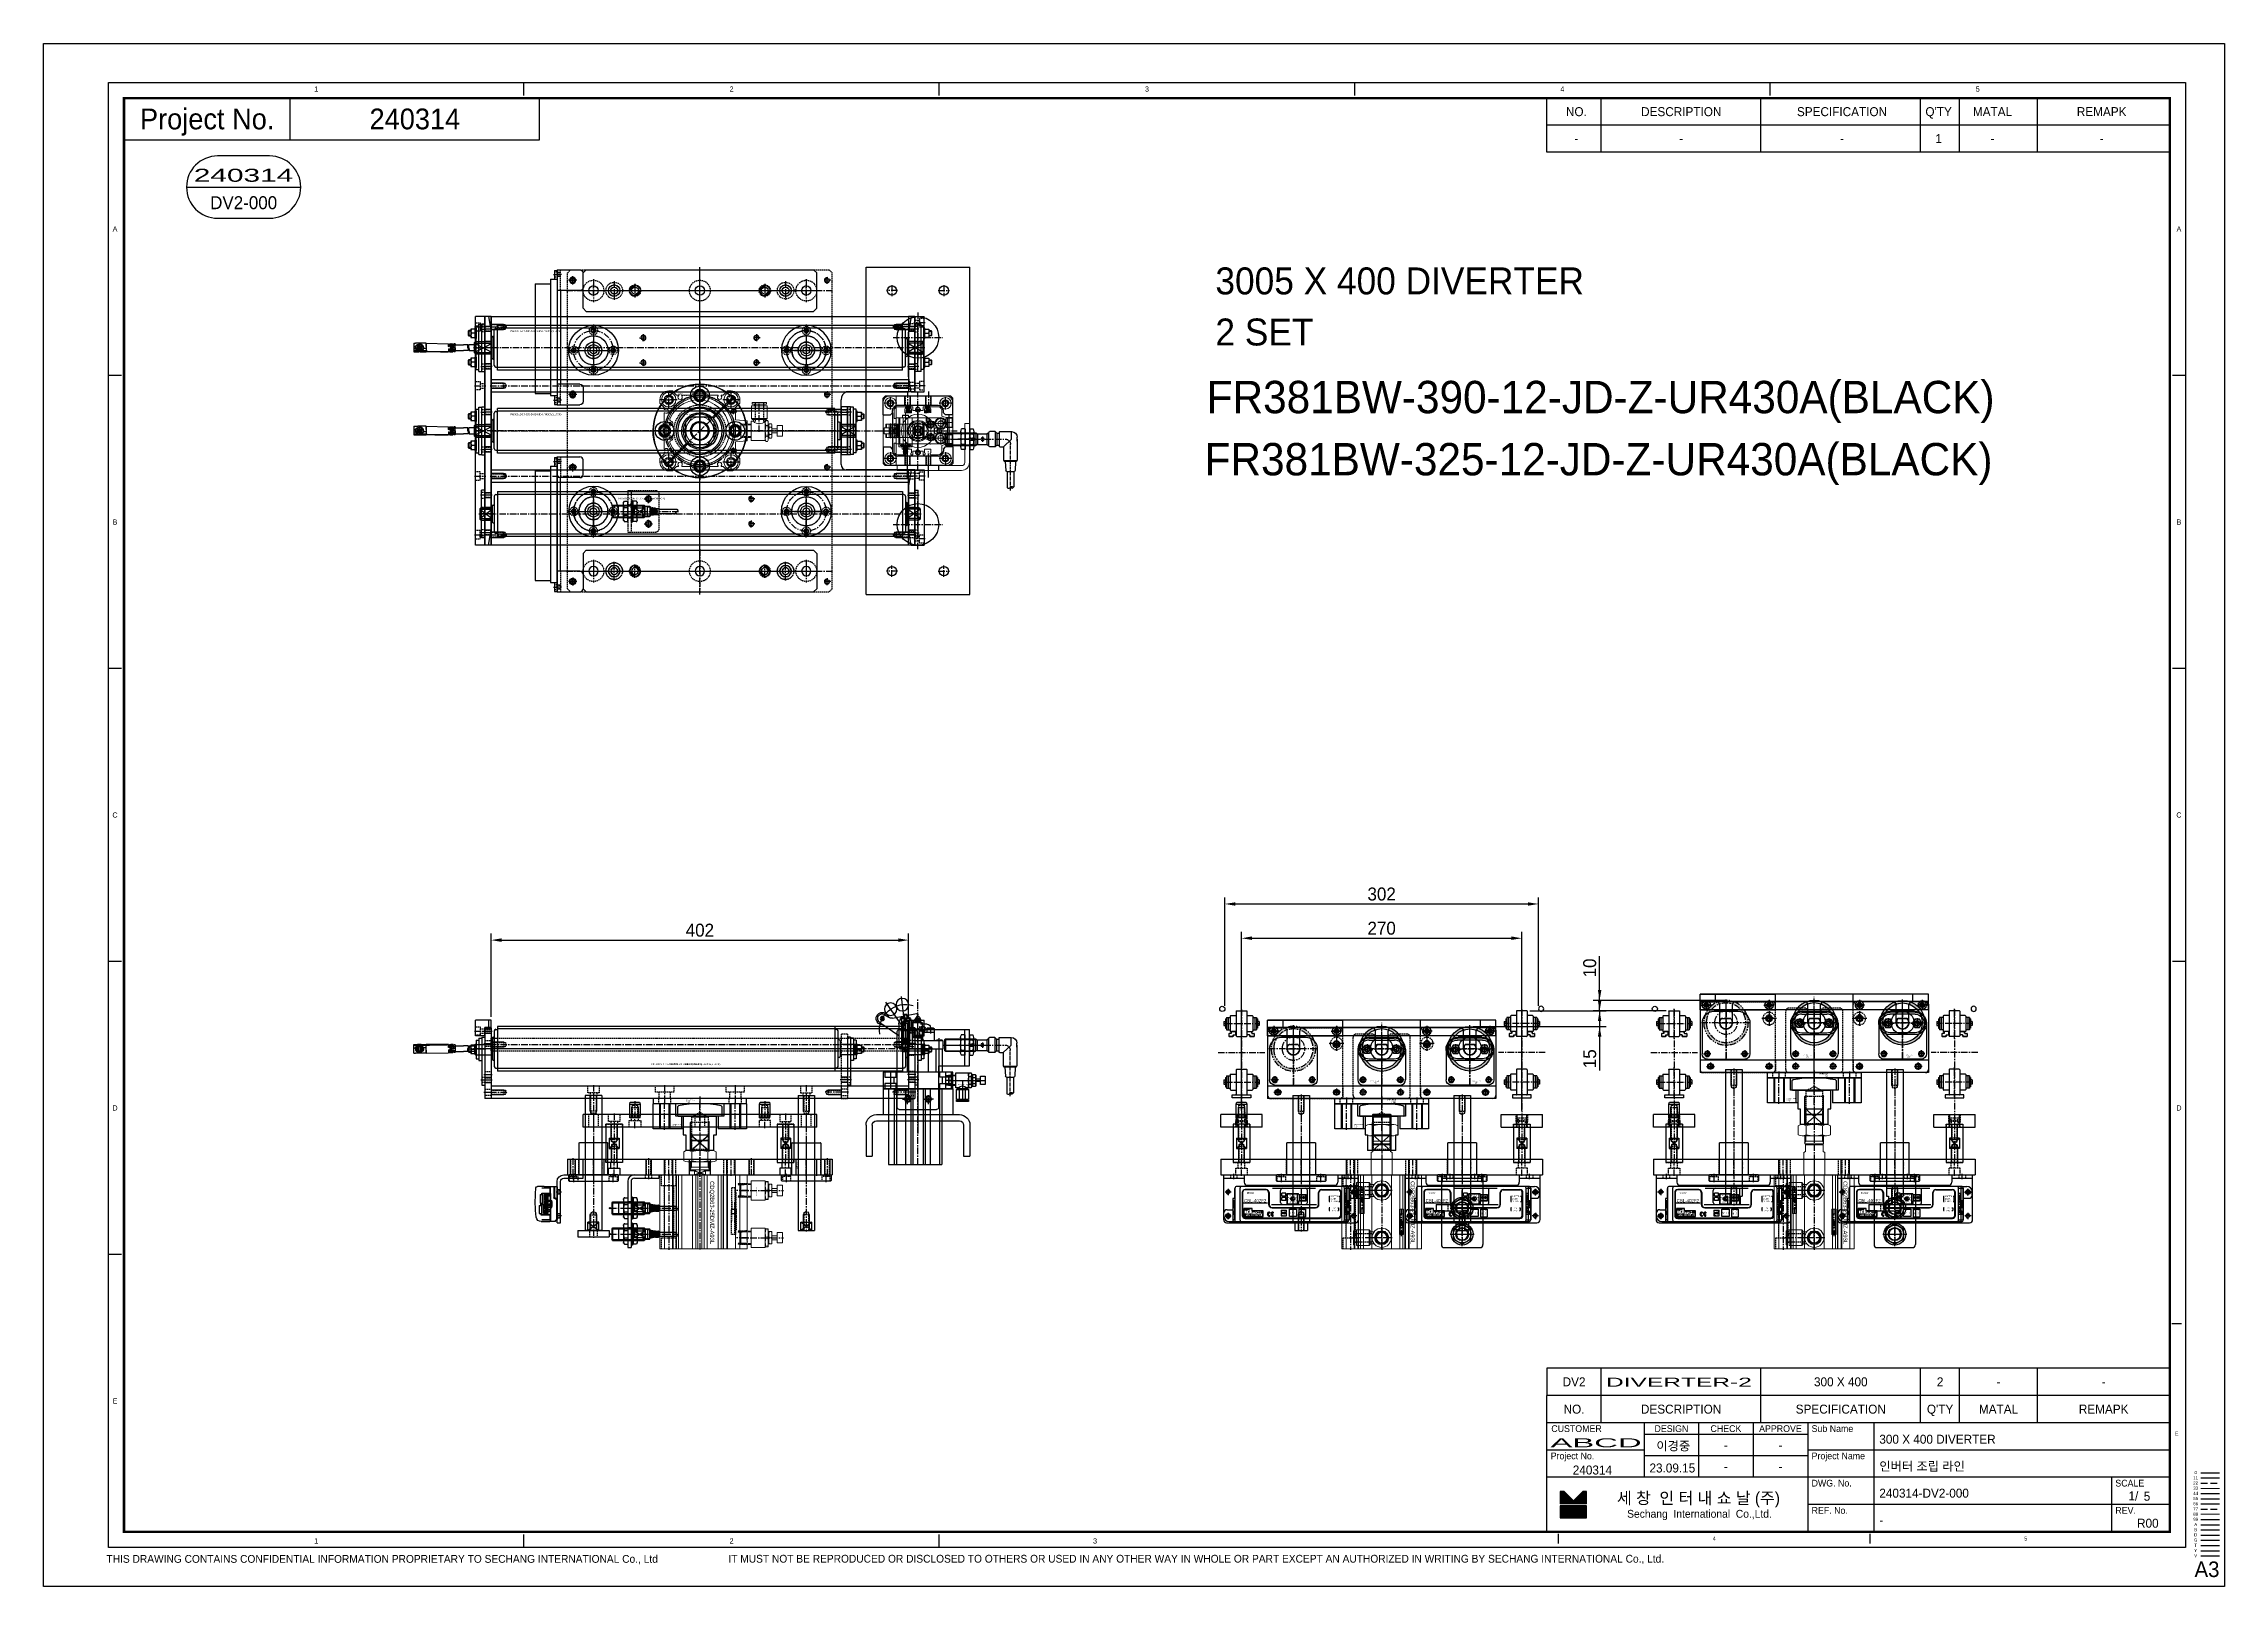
# Model space of a CAD drawing. Header units: inches. Extents: x 0 to 77285, y -118 to 40065.
# Drawn here: x 68990 to 71090, y 27602 to 29087 of the extents above; entities that cross this region are included whole.
import ezdxf
from ezdxf.enums import TextEntityAlignment as Align

# ---------------------------------------------------------------- set-up
doc = ezdxf.new("R2010")
doc.units = ezdxf.units.IN
doc.header["$LTSCALE"] = 5
doc.header["$MEASUREMENT"] = 0
for name, pattern in [('C3', [14.5, 12, -1, 0.5, -1]), ('CENTER', [2, 1.25, -0.25, 0.25, -0.25]), ('H1', [1.4, 1, -0.4]), ('HIDDEN', [0.375, 0.25, -0.125]), ('PHANTOM', [2.5, 1.25, -0.25, 0.25, -0.25, 0.25, -0.25])]:
    doc.linetypes.add(name, pattern=pattern)
for name, color, linetype in [('11', 1, 'CENTER'), ('22', 2, 'HIDDEN'), ('4', 4, 'Continuous'), ('44', 4, 'Continuous'), ('55', 5, 'Continuous'), ('66', 6, 'PHANTOM'), ('77', 40, 'HIDDEN'), ('99', 181, 'Continuous'), ('A', 8, 'Continuous'), ('B', 123, 'Continuous'), ('BOM-T', 4, 'Continuous'), ('D', 3, 'Continuous'), ('G', 231, 'Continuous'), ('T', 3, 'Continuous'), ('VV', 1, 'Continuous'), ('Y', 60, 'Continuous')]:
    doc.layers.add(name, color=color, linetype=linetype)
doc.layers.add('33', color=3, linetype='PHANTOM', lineweight=9)
doc.layers.add('88', color=35, linetype='Continuous', lineweight=5)
doc.styles.add('A&G TEXT', font='')
doc.styles.add('GHS', font='romans', dxfattribs={"height": 5, "bigfont": 'ghs'})
doc.styles.add('SCI', font='')
doc.styles.get("Standard").update_dxf_attribs({"font": 'arial.ttf'})
doc.styles.get('A&G TEXT').set_extended_font_data('BatangChe')
doc.styles.get('SCI').set_extended_font_data('Gulim')
doc.dimstyles.new('SCH', dxfattribs={"dimtxt": 2.5, "dimasz": 2, "dimexe": 1.25, "dimexo": 0.625, "dimtad": 1, "dimdec": 8, "dimtxsty": 'SCI', "dimcen": 2.5, "dimclrd": 4, "dimclre": 4, "dimclrt": 7, "dimadec": 8, "dimazin": 2, "dimtfac": 1, "dimtdec": 8, "dimtmove": 0, "dimatfit": 3, "dimfxl": 1, "dimarcsym": 0})

# ---------------------------------------------------------------- blocks, each defined once
blk = doc.blocks.new('A$Cbc27a0ff')
at = {"linetype": 'Continuous'}
h = blk.add_hatch(dxfattribs=at)
h.set_pattern_fill('ANSI31', color=5, scale=0.422291, style=0)
h.set_pattern_definition([(45, (-259.57562, -355.869463), (-0.0373256476, 0.0373256476), [])])
h.paths.add_polyline_path([(297.17, -281.08), (297.17, -278.76), (296.43, -278.76), (294.64, -280.55), (292.84, -278.76), (292.1, -278.76), (292.1, -281.08)])
h.paths.add_polyline_path([(292.1, -281.5), (292.1, -283.82), (297.17, -283.82), (297.17, -281.5)])
at = {"color": 2}
for p, q in [((92.5, -10), (92.5, -7.5)), ((172.5, -10), (172.5, -7.5)), ((252.5, -10), (252.5, -7.5)), ((332.5, -10), (332.5, -7.5)), ((15, -63.9), (12.5, -63.9)), ((412.5, -63.9), (410, -63.9)), ((15, -120.3), (12.5, -120.3)), ((412.5, -120.3), (410, -120.3)), ((15, -176.7), (12.5, -176.7)), ((412.5, -176.7), (410, -176.7)), ((15, -233.1), (12.5, -233.1)), ((411.75, -246.45), (409.87, -246.45)), ((92.5, -289.5), (92.5, -287)), ((172.5, -289.5), (172.5, -287)), ((291.75, -288.75), (291.75, -286.87)), ((351.75, -288.75), (351.75, -286.87))]:
    blk.add_line(p, q, dxfattribs=at)
at = {"color": 40}
for p, q in [((47.5, -18.5), (47.5, -10.5)), ((95.5, -18.5), (95.5, -10.5))]:
    blk.add_line(p, q, dxfattribs=at)
at = {"color": 7, "linetype": 'Continuous'}
blk.add_line((27.52, -27.62), (49.52, -27.62), dxfattribs=at)
for p, q in [((409.5, -255), (289.5, -255)), ((289.5, -255), (289.5, -260.25)), ((289.5, -286.5), (289.5, -260.25)), ((409.5, -260.25), (289.5, -260.25)), ((409.5, -265.5), (289.5, -265.5)), ((339.75, -267.75), (308.25, -267.75)), ((339.75, -265.5), (339.75, -286.5)), ((339.75, -271.88), (308.25, -271.88)), ((415.47, -275.13), (419.07, -275.13))]:
    blk.add_line(p, q)
at = {"color": 3}
for p, q in [((300, -260.25), (300, -255)), ((330.75, -260.25), (330.75, -255)), ((361.5, -260.25), (361.5, -255)), ((369, -260.25), (369, -255)), ((384, -260.25), (384, -255)), ((300, -265.5), (300, -260.25)), ((330.75, -265.5), (330.75, -260.25)), ((361.5, -265.5), (361.5, -260.25)), ((369, -265.5), (369, -260.25)), ((384, -265.5), (384, -260.25)), ((308.25, -265.5), (308.25, -276)), ((318.75, -265.5), (318.75, -276)), ((329.25, -265.5), (329.25, -276)), ((352.5, -265.5), (352.5, -286.5)), ((308.25, -270.75), (289.5, -270.75)), ((409.56, -270.75), (339.75, -270.75)), ((409.5, -276), (289.5, -276)), ((409.56, -281.25), (339.75, -281.25))]:
    blk.add_line(p, q, dxfattribs=at)
at = {"color": 5, "linetype": 'Continuous'}
for p, q in [((292.1, -278.76), (292.1, -281.08)), ((292.84, -278.76), (292.1, -278.76)), ((297.17, -281.08), (292.1, -281.08)), ((292.84, -278.76), (294.64, -280.55)), ((296.43, -278.76), (294.64, -280.55)), ((297.17, -278.76), (296.43, -278.76)), ((297.17, -281.08), (297.17, -278.76)), ((292.1, -281.5), (292.1, -283.82)), ((297.17, -281.5), (292.1, -281.5)), ((292.1, -283.82), (297.17, -283.82)), ((297.17, -283.82), (297.17, -281.5))]:
    blk.add_line(p, q, dxfattribs=at)
at = {"color": 2}
blk.add_lwpolyline([(12.5, -289.5), (12.5, -7.5), (412.5, -7.5), (412.5, -289.5)], close=True, dxfattribs=at)
at = {"color": 40, "const_width": 0.5}
blk.add_lwpolyline([(15.5, -286.5), (15.5, -10.5), (409.5, -10.5), (409.5, -286.5)], close=True, dxfattribs=at)
at = {"color": 40}
blk.add_lwpolyline([(15.5, -18.5), (95.5, -18.5)], dxfattribs=at)
blk.add_lwpolyline([(33.52, -21.62, 1), (33.52, -33.62), (43.52, -33.62, 1), (43.52, -21.62)], format="xyb", close=True)
at = {"layer": '11'}
blk.add_line((415.47, -276.13), (419.07, -276.13), dxfattribs=at)
at = {"layer": '22'}
blk.add_line((415.47, -277.13), (419.07, -277.13), dxfattribs=at)
at = {"layer": '33'}
blk.add_line((415.47, -278.13), (419.07, -278.13), dxfattribs=at)
at = {"layer": '44'}
blk.add_line((415.47, -279.13), (419.07, -279.13), dxfattribs=at)
at = {"layer": '55'}
blk.add_line((415.47, -280.13), (419.07, -280.13), dxfattribs=at)
at = {"layer": '66'}
blk.add_line((415.47, -281.13), (419.07, -281.13), dxfattribs=at)
at = {"layer": '77'}
blk.add_line((415.47, -282.13), (419.07, -282.13), dxfattribs=at)
at = {"layer": '88'}
blk.add_line((415.47, -283.13), (419.07, -283.13), dxfattribs=at)
at = {"layer": '99'}
blk.add_line((415.47, -284.13), (419.07, -284.13), dxfattribs=at)
at = {"layer": 'A'}
blk.add_line((415.47, -285.13), (419.07, -285.13), dxfattribs=at)
at = {"layer": 'B'}
blk.add_line((415.47, -286.13), (419.07, -286.13), dxfattribs=at)
at = {"layer": 'D'}
blk.add_line((415.47, -287.13), (419.07, -287.13), dxfattribs=at)
at = {"layer": 'Defpoints', "color": 1}
blk.add_lwpolyline([(0, -297), (0, 0), (420, 0), (420, -297)], close=True, dxfattribs=at)
at = {"layer": 'G'}
blk.add_line((415.47, -288.13), (419.07, -288.13), dxfattribs=at)
at = {"layer": 'T'}
for p, q in [((398.25, -276), (398.25, -286.5)), ((415.47, -289.13), (419.07, -289.13))]:
    blk.add_line(p, q, dxfattribs=at)
at = {"layer": 'VV'}
blk.add_line((415.47, -291.13), (419.07, -291.13), dxfattribs=at)
at = {"layer": 'Y'}
blk.add_line((415.47, -290.13), (419.07, -290.13), dxfattribs=at)
at = {"color": 2, "style": 'SCI'}
for s, height, p in [('1', 1, (52.5, -8.75)), ('2', 1, (132.5, -8.75)), ('3', 1, (212.5, -8.75)), ('4', 1, (292.5, -8.75)), ('5', 1, (372.5, -8.75)), ('A', 1, (13.75, -35.7)), ('A', 1, (411.25, -35.7)), ('B', 1, (13.75, -92.1)), ('B', 1, (411.25, -92.1)), ('C', 1, (13.75, -148.5)), ('C', 1, (411.25, -148.5)), ('D', 1, (13.75, -204.9)), ('D', 1, (411.25, -204.9)), ('E', 1, (13.75, -261.3)), ('E', 0.75, (410.81, -267.6)), ('1', 1, (52.5, -288.25)), ('2', 1, (132.5, -288.25)), ('3', 1, (202.5, -288.25)), ('4', 0.75, (321.75, -287.81)), ('5', 0.75, (381.75, -287.81))]:
    blk.add_text(s, height=height, dxfattribs=at).set_placement(p, align=Align.MIDDLE_CENTER)
at = {"style": 'SCI'}
for s, height, p in [('Project No.', 4, (31.5, -14.5)), ('NO.', 1.731, (294.75, -262.88)), ('DESCRIPTION', 1.7308, (315.37, -262.88)), ('SPECIFICATION', 1.7308, (346.12, -262.88)), ("Q'TY", 1.731, (365.25, -262.88)), ('MATAL', 1.731, (376.5, -262.88)), ('REMAPK', 1.731, (396.75, -262.88)), ('DESIGN', 1.298, (313.5, -266.63)), ('CHECK', 1.298, (324, -266.63)), ('APPROVE', 1.298, (334.5, -266.63)), ('이경중', 1.731, (313.87, -269.96)), ('-', 1.73, (324, -269.81)), ('-', 1.73, (334.5, -269.81)), ('0', 0.6, (414.47, -275.09)), ('세 창  인 터 내 쇼 날 (주)', 2.2722, (318.71, -279.99)), ('Sechang  International  Co.,Ltd.', 1.5148, (318.91, -283.03))]:
    blk.add_text(s, height=height, dxfattribs=at).set_placement(p, align=Align.MIDDLE_CENTER)
for s, height, p in [('CUSTOMER', 1.298, (290.37, -266.63)), ('Sub Name', 1.298, (340.5, -266.63)), ('Project No.', 1.2981, (290.25, -271.88)), ('Project Name', 1.2981, (340.5, -271.88)), ('DWG. No.', 1.298, (340.5, -277.13)), ('SCALE', 1.298, (399, -277.13)), ('REF. No.', 1.298, (340.5, -282.38)), ('REV.', 1.298, (399, -282.38))]:
    blk.add_text(s, height=height, dxfattribs=at).set_placement(p, align=Align.MIDDLE_LEFT)
at = {"color": 40, "style": 'SCI'}
for s, height, p in [('-', 1.73, (324, -273.94)), ('-', 1.73, (334.5, -273.94)), ('1/', 1.731, (402.48, -279.59))]:
    blk.add_text(s, height=height, dxfattribs=at).set_placement(p, align=Align.MIDDLE_CENTER)
at = {"color": 3, "linetype": 'Continuous', "style": 'SCI'}
for s, p in [('THIS DRAWING CONTAINS CONFIDENTIAL INFORMATION PROPRIETARY TO SECHANG INTERNATIONAL Co., Ltd  ', (12.11, -292.46)), ('IT MUST NOT BE REPRODUCED OR DISCLOSED TO OTHERS OR USED IN ANY OTHER WAY IN WHOLE OR PART EXCEPT AN AUTHORIZED IN WRITING BY SECHANG INTERNATIONAL Co., Ltd.', (131.88, -292.43))]:
    blk.add_text(s, height=1.5, dxfattribs=at).set_placement(p)
at = {"color": 2, "style": 'SCI'}
blk.add_text('A3', height=3, dxfattribs=at).set_placement((419.05, -296.11), align=Align.BOTTOM_RIGHT)
at = {"layer": '11', "style": 'SCI'}
blk.add_text('11', height=0.6, dxfattribs=at).set_placement((414.47, -276.09), align=Align.MIDDLE_CENTER)
at = {"layer": '22', "style": 'SCI'}
blk.add_text('22', height=0.6, dxfattribs=at).set_placement((414.47, -277.09), align=Align.MIDDLE_CENTER)
at = {"layer": '33', "style": 'SCI'}
blk.add_text('33', height=0.6, dxfattribs=at).set_placement((414.47, -278.09), align=Align.MIDDLE_CENTER)
at = {"layer": '44', "style": 'SCI'}
blk.add_text('44', height=0.6, dxfattribs=at).set_placement((414.47, -279.09), align=Align.MIDDLE_CENTER)
at = {"layer": '55', "style": 'SCI'}
blk.add_text('55', height=0.6, dxfattribs=at).set_placement((414.47, -280.09), align=Align.MIDDLE_CENTER)
at = {"layer": '66', "style": 'SCI'}
blk.add_text('66', height=0.6, dxfattribs=at).set_placement((414.47, -281.09), align=Align.MIDDLE_CENTER)
at = {"layer": '77', "style": 'SCI'}
blk.add_text('77', height=0.6, dxfattribs=at).set_placement((414.47, -282.09), align=Align.MIDDLE_CENTER)
at = {"layer": '88', "style": 'SCI'}
blk.add_text('88', height=0.6, dxfattribs=at).set_placement((414.47, -283.09), align=Align.MIDDLE_CENTER)
at = {"layer": '99', "style": 'SCI'}
blk.add_text('99', height=0.6, dxfattribs=at).set_placement((414.47, -284.09), align=Align.MIDDLE_CENTER)
at = {"layer": 'A', "style": 'SCI'}
blk.add_text('A', height=0.6, dxfattribs=at).set_placement((414.47, -285.09), align=Align.MIDDLE_CENTER)
at = {"layer": 'B', "style": 'SCI'}
blk.add_text('B', height=0.6, dxfattribs=at).set_placement((414.47, -286.09), align=Align.MIDDLE_CENTER)
at = {"layer": 'D', "style": 'SCI'}
blk.add_text('D', height=0.6, dxfattribs=at).set_placement((414.47, -287.09), align=Align.MIDDLE_CENTER)
at = {"layer": 'G', "style": 'SCI'}
blk.add_text('G', height=0.6, dxfattribs=at).set_placement((414.47, -288.09), align=Align.MIDDLE_CENTER)
at = {"layer": 'T', "style": 'SCI'}
blk.add_text('T', height=0.6, dxfattribs=at).set_placement((414.47, -289.09), align=Align.MIDDLE_CENTER)
at = {"layer": 'VV', "style": 'SCI'}
blk.add_text('V', height=0.6, dxfattribs=at).set_placement((414.47, -291.09), align=Align.MIDDLE_CENTER)
at = {"layer": 'Y', "style": 'SCI'}
blk.add_text('Y', height=0.6, dxfattribs=at).set_placement((414.47, -290.09), align=Align.MIDDLE_CENTER)
blk = doc.blocks.new('A$Cc19b1ef1')
for p, q in [((-13.5, 8.6), (-13.5, -8.6)), ((8.6, 13.5), (-8.6, 13.5)), ((13.5, -8.6), (13.5, 8.6)), ((-8.6, -13.5), (8.6, -13.5))]:
    blk.add_line(p, q)
for radius in [21.5, 16, 8.19]:
    blk.add_circle((0, 0), radius)
at = {"layer": '11'}
for p, q in [((0, -22.5), (0, 22.5)), ((-22.5, 0), (22.5, 0))]:
    blk.add_line(p, q, dxfattribs=at)
at = {"layer": 'T'}
blk.add_arc((0, 0), 9, 75, 15, dxfattribs=at)
blk = doc.blocks.new('A$C461d25e4')
for p, q in [((-15.6, 0), (-7.8, 13.5)), ((-7.8, -13.5), (-15.6, 0)), ((-7.8, 13.5), (7.8, 13.5)), ((7.8, 13.5), (15.6, 0)), ((15.6, 0), (7.8, -13.5)), ((34.3, 20.4), (34.3, 17.6)), ((63.7, 5.1), (65.1, 5.1)), ((66.9, 3.5), (68.9, 3.5)), ((74.4, 2), (69.4, 2)), ((7.8, -13.5), (-7.8, -13.5)), ((34.3, -17.6), (34.3, -20.4)), ((49.6, -12), (64.8, -12)), ((51.5, -11), (51.5, -9.2)), ((62.9, -11), (62.9, -9.2)), ((63.7, -5.1), (65.1, -5.1)), ((66.9, -3.5), (68.9, -3.5)), ((74.4, -2), (69.4, -2)), ((52.7, -25.7), (52.7, -24.2)), ((61.7, -25.7), (61.7, -24.2))]:
    blk.add_line(p, q)
for points in [[(7, -35.5), (7.3, -34.4), (17.5, -34.4), (17.5, -33.8, -2.42), (20.5, -33.8), (20.5, -34.4), (22.4, -34.4), (26.5, -38.5), (30, -38.5, 0.414), (38.5, -30), (38.5, -26.5), (34.4, -22.4), (34.4, -20.5), (33.8, -20.5, -2.42), (33.8, -17.5), (34.4, -17.5), (34.4, -10.5), (45.5, -9.5), (45.5, 9.5), (34.4, 10.5), (34.4, 17.5), (33.8, 17.5, -2.42), (33.8, 20.5), (34.4, 20.5), (34.4, 22.4), (38.5, 26.5), (38.5, 30, 0.414), (30, 38.5), (26.5, 38.5), (22.4, 34.4), (20.5, 34.4), (20.5, 33.8, -2.42), (17.5, 33.8), (17.5, 34.4), (7.3, 34.4), (7, 35.5), (-7, 35.5), (-7.3, 34.4), (-17.5, 34.4), (-17.5, 33.8, -2.42), (-20.5, 33.8), (-20.5, 34.4), (-22.4, 34.4), (-26.5, 38.5), (-30, 38.5, 0.414), (-38.5, 30), (-38.5, 26.5), (-34.4, 22.4), (-34.4, 20.5), (-33.8, 20.5, -2.42), (-33.8, 17.5), (-34.4, 17.5), (-34.4, 7.3), (-35.5, 7), (-35.5, -7), (-34.4, -7.3), (-34.4, -17.5), (-33.8, -17.5, -2.42), (-33.8, -20.5), (-34.4, -20.5), (-34.4, -22.4), (-38.5, -26.5), (-38.5, -30, 0.414), (-30, -38.5), (-26.5, -38.5), (-22.4, -34.4), (-20.5, -34.4), (-20.5, -33.8, -2.42), (-17.5, -33.8), (-17.5, -34.4), (-7.3, -34.4), (-7, -35.5), (7, -35.5)], [(-32.1, -5.3, 0.922), (32.5, 0, 0.922), (-32.1, 5.3), (-28.9, 4.7, 0.944), (-27.8, 9.3, -0.446), (-28.9, 11.6, -0.818), (28.5, 0, -0.818), (-28.9, -11.6, -0.446), (-27.8, -9.3, 0.944), (-28.9, -4.7)], [(34.8, 17.6), (33.7, 17.6, -2.448776), (33.7, 20.4), (34.8, 20.4)], [(49.5, 9.2), (62.9, 9.2), (62.9, -9.2, 0.414214), (51.5, -9.2), (49.5, -9.2)], [(63.7, 5.1, -0.309401), (63.7, 10.1), (65.1, 10.1, -0.309401), (65.1, 5.1, -0.154701), (65.1, -5.1, -0.309401), (65.1, -10.1), (63.7, -10.1, -0.309401), (63.7, -5.1, -0.154701)], [(66.9, 3.5, -0.309401), (66.9, 6.9), (68.9, 6.9, -0.309401), (68.9, 3.5, -0.154701), (68.9, -3.5, -0.309401), (68.9, -6.9), (66.9, -6.9, -0.309401), (66.9, -3.5, -0.154701)], [(34.8, -20.4), (33.7, -20.4, -2.448776), (33.7, -17.6), (34.8, -17.6)]]:
    blk.add_lwpolyline(points, format="xyb", close=True)
for points in [[(49.5, 6.7), (39.5, 6.4), (39.5, -6.4), (49.5, -6.7)], [(63.7, 10.1), (62.9, 8.8), (62.9, -8.8), (63.7, -10.1)], [(65.1, 10.1), (65.9, 8.8), (65.9, -8.8), (65.1, -10.1)], [(66.9, 6.9), (66.4, 6), (66.4, -6), (66.9, -6.9)], [(68.9, 6.9), (69.4, 6), (69.4, -6), (68.9, -6.9)]]:
    blk.add_lwpolyline(points)
for points in [[(65.9, 6), (66.4, 6), (66.4, -6), (65.9, -6)], [(74.4, 5), (79.4, 5), (79.4, -5), (74.4, -5)], [(49.6, -12), (50.6, -11), (63.8, -11), (64.8, -12), (64.8, -24.2), (64.8, -24.2), (49.6, -24.2), (49.6, -24.2)], [(50.5, -25.7), (64, -25.7), (64, -27.2), (50.5, -27.2)]]:
    blk.add_lwpolyline(points, close=True)
for centre, radius in [((-30, 30), 7), ((-30, 30), 4.5), ((0, 0), 32.5), ((30, 30), 7), ((30, 30), 4.5), ((-28.5, 7), 1.25), ((0, 0), 13.5), ((0, 0), 9), ((32.3, 19), 1.35), ((31.6, 18.6), 0.45), ((32.3, 19.8), 0.45), ((33, 18.6), 0.45), ((-28.5, -7), 1.25), ((-30, -30), 7), ((-30, -30), 4.5), ((30, -30), 7), ((30, -30), 4.5)]:
    blk.add_circle(centre, radius)
at = {"layer": '11'}
for p, q in [((-22, 30), (-38, 30)), ((-30, 38), (-30, 22)), ((0, 39.5), (0, -39.5)), ((38, 30), (22, 30)), ((30, 38), (30, 22)), ((32.3, 22), (32.3, 16)), ((46.5, 0), (-39.5, 0)), ((29.3, 19), (36.4, 19)), ((38.5, 0), (80.4, 0)), ((57.2, 1), (57.2, -28.2)), ((29.3, -19), (36.4, -19)), ((32.3, -16), (32.3, -22)), ((-22, -30), (-38, -30)), ((-30, -22), (-30, -38)), ((38, -30), (22, -30)), ((30, -22), (30, -38))]:
    blk.add_line(p, q, dxfattribs=at)
at = {"layer": '22'}
for p, q in [((49.5, 5.8), (39.5, 5.5)), ((49.5, -5.8), (39.5, -5.5)), ((53.2, -27.2), (53.2, -8.7)), ((61.2, -27.2), (61.2, -8.7))]:
    blk.add_line(p, q, dxfattribs=at)
at = {"layer": 'T'}
blk.add_arc((0, 0), 8.19, 165, 75, dxfattribs=at)
blk = doc.blocks.new('A$C2225790b')
for p, q in [((-12.9, 11.8), (-32.3, 31.3)), ((-31.3, 32.3), (-11.8, 12.9)), ((31.3, -32.3), (11.8, -12.9)), ((12.9, -11.8), (32.3, -31.3))]:
    blk.add_line(p, q)
for centre in [(0, 34), (-34, 0), (34, 0), (0, -34)]:
    blk.add_circle(centre, 4.19)
for radius, start, end in [(45, 315.955, 134.045), (45, 135.955, 314.045), (23, 316.8687, 133.1313), (23, 136.8687, 313.1313), (17.5, 137.4563, 312.5437), (17.5, 317.4563, 132.5437)]:
    blk.add_arc((0, 0), radius, start, end)
at = {"layer": '11'}
for p, q in [((0, -46), (0, 46)), ((32.5, -32.5), (-32.5, 32.5)), ((-46, 0), (46, 0))]:
    blk.add_line(p, q, dxfattribs=at)
blk.add_circle((0, 0), 34, dxfattribs=at)
at = {"layer": 'T'}
for centre in [(0, 34), (-34, 0), (34, 0), (0, -34)]:
    blk.add_arc(centre, 5, 120, 60, dxfattribs=at)
at = {"layer": 'BOM-T', "color": 4}
for s, p in [('FLOATING JOINT', (-20.7, -33.8)), ('FJBT18', (-20.7, -35)), ('MISUMI', (-20.7, -36.2))]:
    blk.add_text(s, height=0.75, dxfattribs=at).set_placement(p, align=Align.MIDDLE_LEFT)
blk = doc.blocks.new('A$C48e41ac9')
for centre, radius in [((0, 0), 45), ((0, 34), 6), ((-34, 0), 6), ((34, 0), 6), ((0, -34), 6)]:
    blk.add_circle(centre, radius)
at = {"layer": '11'}
for p, q in [((0, -47.2), (0, 47.2)), ((-47.2, 0), (47.2, 0))]:
    blk.add_line(p, q, dxfattribs=at)
blk.add_circle((0, 0), 34, dxfattribs=at)
at = {"layer": 'BOM-T', "color": 4}
for s, p in [('BACKING PLATE', (-14.9, -16)), ('BPFA18', (-14.9, -17.2)), ('MISUMI', (-14.9, -18.3))]:
    blk.add_text(s, height=0.75, dxfattribs=at).set_placement(p, align=Align.MIDDLE_LEFT)
blk = doc.blocks.new('A$C155e952e')
for p, q in [((-4, 18.3), (-3.2, 19.6)), ((-4, 18.3), (-4, 1.3)), ((-4, 1.3), (-3.2, 0)), ((-3.2, 19.6), (0, 19.6)), ((-3.2, 13.4), (0, 13.4)), ((-3.2, 6.2), (0, 6.2)), ((-3.2, 0), (0, 0)), ((0, 19.6), (0, 0))]:
    blk.add_line(p, q)
for centre, radius, start, end in [((17.8, 19.2), 21.8, 182.2649, 195.323), ((4.9, 9.8), 8.92, 156.1938, 179.9413), ((4.9, 9.8), 8.92, 180.0587, 203.8062), ((17.8, 0.5), 21.8, 164.677, 177.7351)]:
    blk.add_arc(centre, radius, start, end)
for p in [(-4, 18.3), (-4, 18.3), (-4, 1.3), (-3.2, 19.6)]:
    blk.add_point(p)
blk = doc.blocks.new('A$C8b6cfe8f')
for p, q in [((0, 9.4), (0.5, 9.1)), ((0, 9.4), (0, 8.8)), ((0, 8.8), (0.5, 8.5)), ((0, 5.1), (0, 4.4)), ((0, 5.1), (0.5, 4.8)), ((0, 4.4), (0.5, 4.2)), ((0, 0.3), (0, -0.3)), ((0, 0.3), (0.5, 0)), ((0.5, 10.5), (0.5, -10.5)), ((1.5, 10.5), (0.5, 10.5)), ((1.5, 10.5), (1.5, -10.5)), ((1.5, 8.5), (2, 8.2)), ((1.5, 7.9), (2, 7.6)), ((1.5, 4.2), (2, 3.9)), ((1.5, 3.6), (2, 3.3)), ((1.5, 0.6), (2, 0.3)), ((2, 8.2), (2, 7.6)), ((2, 3.9), (2, 3.3)), ((2, 0.3), (2, -0.3)), ((0, -0.3), (0.5, -0.6)), ((0, -3.5), (0, -4.2)), ((0, -3.5), (0.5, -3.8)), ((0, -4.2), (0.5, -4.5)), ((0, -7.4), (0, -8)), ((0, -7.4), (0.5, -7.7)), ((0, -8), (0.5, -8.3)), ((1.5, -10.5), (0.5, -10.5)), ((1.5, 0), (2, -0.3)), ((1.5, -4.4), (2, -4.7)), ((1.5, -5.1), (2, -5.3)), ((1.5, -8.3), (2, -8.5)), ((1.5, -8.9), (2, -9.2)), ((2, -4.7), (2, -5.3)), ((2, -8.5), (2, -9.2))]:
    blk.add_line(p, q)
blk = doc.blocks.new('A$Ce7fb24a1')
for p, q in [((2.9, 5.2), (3.3, 6)), ((2.9, -5.2), (2.9, 5.2)), ((3.3, 6), (34, 6)), ((3.3, 6), (3.3, -6)), ((24.4, 3.3), (34.4, 3.3)), ((24.4, 3.3), (24.4, -3.3)), ((34.4, 5.3), (34, 6)), ((34, 6), (34, 3.3)), ((34.4, 5.3), (34.4, -5.3)), ((34.4, 5), (34.9, 5)), ((34.4, 5), (38.9, 5)), ((34.9, 5), (34.9, -5)), ((34.9, 4.9), (36.9, 4.3)), ((36.9, 4.3), (36.9, -4.3)), ((36.9, 4.3), (39.4, 4.3)), ((39.4, -4.5), (39.4, 4.5)), ((39.4, 3.5), (39.9, 3.5)), ((39.4, 2.9), (39.9, 2.9)), ((39.9, -4), (39.9, 4)), ((40.7, -3.8), (40.7, 3.8)), ((40.7, 2.9), (41.2, 2.9)), ((41.2, -3.6), (41.2, 3.6)), ((42, -3.4), (42, 3.4)), ((42, 2.8), (42.5, 2.8)), ((42, 2.1), (42.5, 2.1)), ((42.5, -3.3), (42.5, 3.3)), ((43.3, -3.2), (43.3, 3.2)), ((43.8, -3.1), (43.8, 3.1)), ((44.6, -3), (44.6, 3)), ((44.6, 2.8), (45.1, 2.8)), ((44.6, 2.1), (45.1, 2.1)), ((45.1, 2.9), (45.9, 2.9)), ((45.1, 2.9), (45.1, -2.9)), ((45.9, 2.9), (45.9, -2.9)), ((46.4, 2.9), (47.6, 2.9)), ((46.4, 2.9), (46.4, -2.9)), ((48.1, -2.4), (48.1, 2.4)), ((48.1, 2), (65.2, 2)), ((3.3, -6), (2.9, -5.2)), ((3.3, -6), (34, -6)), ((24.4, -3.3), (34.4, -3.3)), ((34, -3.3), (34, -6)), ((34.4, -5.3), (34, -6)), ((34.4, -5), (38.9, -5)), ((36.9, -4.3), (34.9, -4.9)), ((36.9, -4.3), (39.4, -4.3)), ((39.4, -2.9), (39.9, -2.9)), ((39.4, -3.5), (39.9, -3.5)), ((40.7, -2.9), (41.2, -2.9)), ((42, -2.1), (42.5, -2.1)), ((42, -2.8), (42.5, -2.8)), ((44.6, -2.1), (45.1, -2.1)), ((44.6, -2.8), (45.1, -2.8)), ((45.1, -2.9), (45.9, -2.9)), ((46.4, -2.9), (47.6, -2.9)), ((48.1, -2), (65.2, -2))]:
    blk.add_line(p, q)
for centre, radius, start, end in [((38.9, 4.5), 0.5, 0, 90), ((45.3, 17.5), 14.5, 248.279, 251.645), ((45.3, 17.5), 14.5, 253.714, 256.982), ((45.3, 17.5), 14.5, 259.002, 262.207), ((43.6, 1.4), 0.25, 180, 270), ((43.6, 1.4), 0.25, 270, 0), ((45.3, 17.5), 14.5, 264.196, 267.367), ((46.2, 1), 0.25, 180, 0), ((47.6, 2.4), 0.5, 0, 90), ((65.2, 1), 1, 90, 270), ((65.2, -1), 1, 270, 90), ((38.9, -4.5), 0.5, 270, 0), ((45.3, -17.5), 14.5, 108.355, 111.721), ((45.3, -17.5), 14.5, 103.018, 106.286), ((45.3, -17.5), 14.5, 97.7934, 100.998), ((43.6, -1.5), 0.25, 90, 180), ((43.6, -1.5), 0.25, 0, 90), ((45.3, -17.5), 14.5, 92.6334, 95.8036), ((46.2, -1.1), 0.25, 0, 180), ((47.6, -2.4), 0.5, 270, 0)]:
    blk.add_arc(centre, radius, start, end)
at = {"layer": '11'}
for p, q in [((0.9, -0.5), (0.9, 0.5)), ((0.9, 0), (66.9, 0))]:
    blk.add_line(p, q, dxfattribs=at)
blk.add_circle((0.9, 0), 0.5, dxfattribs=at)
at = {"layer": 'A'}
for p, q in [((9, 6), (9, -6)), ((24.4, 3.3), (34.4, -3.3)), ((24.4, -3.3), (34.4, 3.3)), ((32.5, 6), (32.5, -6))]:
    blk.add_line(p, q, dxfattribs=at)
at = {"layer": 'T'}
for p, q in [((2.9, 5.2), (34.4, 5.2)), ((2.9, -5.2), (34.4, -5.2))]:
    blk.add_line(p, q, dxfattribs=at)
blk = doc.blocks.new('A$C4cbbdcd7')
for p, q in [((0, -20), (0, 20)), ((0, 20), (27, 20, 0)), ((3.2, -20), (3.2, 20)), ((30, -17, 0), (30, 17, 0)), ((0, -20), (27, -20, 0))]:
    blk.add_line(p, q)
for centre in [(20, 12, 0), (20, -12, 0)]:
    blk.add_circle(centre, 3)
for centre, start, end in [((27, 17), 0, 90), ((27, -17), 270, 0)]:
    blk.add_arc(centre, 3, start, end)
at = {"layer": '11'}
for p, q in [((-1, 0), (4.2, 0)), ((16, 12, 0), (24, 12, 0)), ((20, 16, 0), (20, 8, 0)), ((16, -12, 0), (24, -12, 0)), ((20, -8, 0), (20, -16, 0))]:
    blk.add_line(p, q, dxfattribs=at)
at = {"layer": '22'}
for p, q in [((0, 6.25), (3.2, 6.25)), ((3.2, -6.25), (0, -6.25))]:
    blk.add_line(p, q, dxfattribs=at)
blk = doc.blocks.new('A$C8cd69f33')
for centre, radius in [((0, 0), 24), ((0, 19), 2.25), ((-19, 0), 2.25), ((0, 0), 14), ((0, 0), 8), ((19, 0), 2.25), ((0, -19), 2.25)]:
    blk.add_circle(centre, radius)
at = {"layer": '11'}
for p, q in [((0, 25), (0, -25)), ((-25, 0), (25, 0))]:
    blk.add_line(p, q, dxfattribs=at)
blk.add_circle((0, 0), 19, dxfattribs=at)
at = {"layer": '22'}
for centre in [(0, 19), (-19, 0), (19, 0), (0, -19)]:
    blk.add_circle(centre, 4, dxfattribs=at)
blk = doc.blocks.new('A$Cb7150516E')
for p, q in [((-10, 83), (-10, 97)), ((15, 100), (-7, 100)), ((15, 100), (11.8, 100)), ((11.8, 100), (11.8, 100)), ((15, 100), (15, -30)), ((-7, 80), (15, 80)), ((11.8, 80), (11.8, -10)), ((-10, -13), (-10, -27)), ((-7, -10), (15, -10)), ((15, -30), (-7, -30)), ((15, -30), (11.8, -30)), ((11.8, -30), (11.8, -30))]:
    blk.add_line(p, q)
for centre in [(0, 90), (0, -20)]:
    blk.add_circle(centre, 3)
for centre, start, end in [((-7, 97), 90, 180), ((-7, 83), 180, 270), ((-7, -13), 90, 180), ((-7, -27), 180, 270)]:
    blk.add_arc(centre, 3, start, end)
at = {"layer": '11'}
for p, q in [((-4, 90), (4, 90)), ((0, 86), (0, 94)), ((10.8, 95.5), (16, 95.5)), ((-4, -20), (4, -20)), ((0, -16), (0, -24)), ((10.8, -25.5), (16, -25.5))]:
    blk.add_line(p, q, dxfattribs=at)
at = {"layer": '22'}
for p, q in [((11.8, 80), (11.8, 100)), ((11.8, 97.1), (15, 97.1)), ((11.8, 93.9), (15, 93.9)), ((11.8, -30), (11.8, -10)), ((11.8, -23.9), (15, -23.9)), ((11.8, -27.1), (15, -27.1))]:
    blk.add_line(p, q, dxfattribs=at)
at = {"layer": 'T'}
for p, q in [((11.8, 97.5), (15, 97.5)), ((11.8, 93.5), (15, 93.5)), ((11.8, -23.5), (15, -23.5)), ((11.8, -27.5), (15, -27.5))]:
    blk.add_line(p, q, dxfattribs=at)
blk = doc.blocks.new('A$C09808f4cE')
for p, q in [((64.5, 0), (-64.5, 0)), ((56, -6.5), (56, 0)), ((64.5, -2.5), (64.5, 0)), ((-64.5, -2.5), (-64.5, 0)), ((-56, -2.5), (-64.5, -2.5)), ((-56, -6.5), (-56, 0)), ((56, -6.5), (-56, -6.5)), ((-54, -21), (-54, -6.5)), ((51.5, -21), (51.5, -6.5)), ((64.5, -2.5), (56, -2.5)), ((51.5, -21), (-54, -21))]:
    blk.add_line(p, q)
at = {"layer": '11'}
for p, q in [((-60.5, -3.5), (-60.5, 1)), ((60.5, -3.5), (60.5, 1))]:
    blk.add_line(p, q, dxfattribs=at)
at = {"layer": '22'}
for p, q in [((-62.8, -2.5), (-62.8, 0)), ((-58.2, 0), (-58.2, -2.5)), ((58.2, -2.5), (58.2, 0)), ((62.8, 0), (62.8, -2.5))]:
    blk.add_line(p, q, dxfattribs=at)
blk = doc.blocks.new('A$C22a9786e')
for p, q in [((32.5, -367), (32.5, 35)), ((32.5, 35), (105, 35, 0)), ((105, 35, 0), (105, -25, 0)), ((180, 35), (180, -25)), ((252.5, 35), (180, 35)), ((252.5, 35), (252.5, -367)), ((175, -30), (112.5, -30, 0)), ((252.5, -367), (32.5, -367))]:
    blk.add_line(p, q)
for centre, radius in [((65, -63.5, 0), 5.5), ((65, -63.5, 0), 3.3), ((220, -63.5, 0), 5.5), ((220, -63.5, 0), 3.3), ((142.5, -132), 9), ((142.5, -132), 5.5), ((108.5, -166), 9), ((108.5, -166), 5.5), ((176.5, -166), 9), ((176.5, -166), 5.5), ((142.5, -200), 9), ((142.5, -200), 5.5), ((65, -268.5, 0), 5.5), ((65, -268.5, 0), 3.3), ((220, -268.5, 0), 5.5), ((220, -268.5, 0), 3.3)]:
    blk.add_circle(centre, radius)
for centre, radius, start, end in [((112.2, -22.3, 0), 7.67, 200.3083, 272.3116), ((175, -25, 0), 5, 270, 0)]:
    blk.add_arc(centre, radius, start, end)
at = {"layer": '11'}
for p, q in [((42.5, 36), (42.5, 19.2)), ((99, 36), (99, 19.2)), ((142.5, -368), (142.5, 36)), ((186, 36), (186, 19.2)), ((242.5, 36), (242.5, 19.2)), ((124.5, -29, 0), (124.5, -45.8, 0)), ((160.5, -29), (160.5, -45.8)), ((65, -72.5, 0), (65, -54.5, 0)), ((220, -72.5, 0), (220, -54.5, 0)), ((56, -63.5, 0), (74, -63.5, 0)), ((211, -63.5, 0), (229, -63.5, 0)), ((263.5, -166), (21.5, -166)), ((74, -268.5, 0), (56, -268.5, 0)), ((65, -277.5, 0), (65, -259.5, 0)), ((229, -268.5, 0), (211, -268.5, 0)), ((220, -277.5, 0), (220, -259.5, 0)), ((42.5, -368), (42.5, -351.2)), ((99, -368, 0), (99, -351.2, 0)), ((186, -368), (186, -351.2)), ((242.5, -368), (242.5, -351.2))]:
    blk.add_line(p, q, dxfattribs=at)
blk.add_circle((142.5, -166), 34, dxfattribs=at)
at = {"layer": '22'}
for p, q in [((40, 23), (45, 23)), ((40.4, 35), (40.4, 21.4)), ((40.4, 21.4), (42.5, 20.2)), ((40.4, 21.4), (44.6, 21.4)), ((42.5, 20.2), (44.6, 21.4)), ((44.6, 21.4), (44.6, 35)), ((96.5, 23), (101.5, 23)), ((96.9, 35), (96.9, 21.4)), ((96.9, 21.4), (99, 20.2)), ((96.9, 21.4), (101.1, 21.4)), ((99, 20.2), (101.1, 21.4)), ((101.1, 21.4), (101.1, 35)), ((183.5, 23), (188.5, 23)), ((183.9, 35), (183.9, 21.4)), ((183.9, 21.4), (186, 20.2)), ((183.9, 21.4), (188.1, 21.4)), ((186, 20.2), (188.1, 21.4)), ((188.1, 21.4), (188.1, 35)), ((240, 23), (245, 23)), ((240.4, 35), (240.4, 21.4)), ((240.4, 21.4), (242.5, 20.2)), ((240.4, 21.4), (244.6, 21.4)), ((242.5, 20.2), (244.6, 21.4)), ((244.6, 21.4), (244.6, 35)), ((122, -42, 0), (127, -42, 0)), ((122.4, -30, 0), (122.4, -43.6, 0)), ((126.6, -43.6, 0), (126.6, -30, 0)), ((158, -42), (163, -42)), ((158.4, -30), (158.4, -43.6)), ((162.6, -43.6), (162.6, -30)), ((122.4, -43.6, 0), (124.5, -44.8, 0)), ((122.4, -43.6, 0), (126.6, -43.6, 0)), ((124.5, -44.8, 0), (126.6, -43.6, 0)), ((158.4, -43.6), (160.5, -44.8)), ((158.4, -43.6), (162.6, -43.6)), ((160.5, -44.8), (162.6, -43.6)), ((45, -355), (40, -355)), ((42.5, -352.2), (40.4, -353.4)), ((40.4, -353.4), (40.4, -367)), ((44.6, -353.4), (40.4, -353.4)), ((44.6, -353.4), (42.5, -352.2)), ((44.6, -367), (44.6, -353.4)), ((101.5, -355, 0), (96.5, -355, 0)), ((99, -352.2, 0), (96.9, -353.4, 0)), ((96.9, -353.4, 0), (96.9, -367, 0)), ((101.1, -353.4, 0), (96.9, -353.4, 0)), ((101.1, -353.4, 0), (99, -352.2, 0)), ((101.1, -367, 0), (101.1, -353.4, 0)), ((188.5, -355), (183.5, -355)), ((186, -352.2), (183.9, -353.4)), ((183.9, -353.4), (183.9, -367)), ((188.1, -353.4), (183.9, -353.4)), ((188.1, -353.4), (186, -352.2)), ((188.1, -367), (188.1, -353.4)), ((245, -355), (240, -355)), ((242.5, -352.2), (240.4, -353.4)), ((240.4, -353.4), (240.4, -367)), ((244.6, -353.4), (240.4, -353.4)), ((244.6, -353.4), (242.5, -352.2)), ((244.6, -367), (244.6, -353.4))]:
    blk.add_line(p, q, dxfattribs=at)
for centre in [(65, -63.5, 0), (220, -63.5, 0), (65, -268.5, 0), (220, -268.5, 0)]:
    blk.add_circle(centre, 8, dxfattribs=at)
at = {"layer": 'T'}
for p, q in [((40, 35), (40, 23)), ((40, 23), (40.4, 22.2)), ((44.6, 22.2), (45, 23)), ((45, 23), (45, 35)), ((96.5, 35), (96.5, 23)), ((96.5, 23), (96.9, 22.2)), ((101.1, 22.2), (101.5, 23)), ((101.5, 23), (101.5, 35)), ((183.5, 35), (183.5, 23)), ((183.5, 23), (183.9, 22.2)), ((188.1, 22.2), (188.5, 23)), ((188.5, 23), (188.5, 35)), ((240, 35), (240, 23)), ((240, 23), (240.4, 22.2)), ((244.6, 22.2), (245, 23)), ((245, 23), (245, 35)), ((122, -30, 0), (122, -42, 0)), ((122, -42, 0), (122.4, -42.8, 0)), ((126.6, -42.8, 0), (127, -42, 0)), ((127, -42, 0), (127, -30, 0)), ((158, -30), (158, -42)), ((158, -42), (158.4, -42.8)), ((162.6, -42.8), (163, -42)), ((163, -42), (163, -30)), ((40.4, -354.2), (40, -355)), ((40, -355), (40, -367)), ((45, -355), (44.6, -354.2)), ((45, -367), (45, -355)), ((96.9, -354.2, 0), (96.5, -355, 0)), ((96.5, -355, 0), (96.5, -367, 0)), ((101.5, -355, 0), (101.1, -354.2, 0)), ((101.5, -367, 0), (101.5, -355, 0)), ((183.9, -354.2), (183.5, -355)), ((183.5, -355), (183.5, -367)), ((188.5, -355), (188.1, -354.2)), ((188.5, -367), (188.5, -355)), ((240.4, -354.2), (240, -355)), ((240, -355), (240, -367)), ((245, -355), (244.6, -354.2)), ((245, -367), (245, -355))]:
    blk.add_line(p, q, dxfattribs=at)
blk = doc.blocks.new('A$C9060243b')
for p, q in [((-5, 55), (-6, 54)), ((-6, 54), (-6, 40)), ((5, 55), (-5, 55)), ((-4.5, 55), (-4.5, 40)), ((-4.5, 55), (4.5, 40)), ((4.5, 55), (-4.5, 40)), ((4.5, 55), (4.5, 40)), ((5, 55), (6, 54)), ((6, 54), (6, 40)), ((21.5, 35), (-21.5, 35)), ((-21.5, 35), (-21.5, -355)), ((-19, 35), (-19, -355)), ((-18.6, 36.5), (-18.6, 35)), ((17.1, 38), (-17.1, 38)), ((-8.5, 39), (-8.5, 38)), ((7.5, 40), (-7.5, 40)), ((8.5, 39), (8.5, 38)), ((18.6, 36.5), (18.6, 35)), ((19, 35), (19, -355)), ((21.5, 35), (21.5, -355)), ((21.5, -355), (-21.5, -355)), ((-18.6, -356.5), (-18.6, -355)), ((18.6, -356.5), (18.6, -355)), ((17.1, -358), (-17.1, -358)), ((11, -358.5), (-11, -358.5)), ((-11, -359), (-11, -358.5)), ((10, -360), (-10, -360)), ((-9.7, -358), (-9.7, -358.5)), ((-6, -376), (-6, -360)), ((-5, -377), (-6, -376)), ((5, -377), (-5, -377)), ((-4.5, -377), (-4.5, -360)), ((-4.5, -377), (4.5, -360)), ((4.5, -377), (-4.5, -360)), ((-2.8, -377), (-2.8, -382.7)), ((2.8, -382.1), (2.8, -377)), ((4.5, -377), (4.5, -360)), ((5, -377), (6, -376)), ((6, -376), (6, -360)), ((9.8, -358), (9.8, -358.5)), ((11, -359), (11, -358.5)), ((-3.9, -401), (-3.8, -398)), ((-3.8, -395.8), (-3.8, -397)), ((-3.8, -395.8), (-2.7, -395.8)), ((-1.5, -397), (-3.8, -397)), ((-1.5, -398), (-3.8, -398)), ((3.5, -395.5), (-3.5, -395.5)), ((-2.8, -383.6), (-2.8, -387.6)), ((-2.8, -395.5), (-2.8, -387.6)), ((-2.8, -398), (-2.8, -397)), ((0, -395.8), (0, -395.5)), ((0, -395.8), (0.1, -399)), ((1.5, -397), (3.9, -397)), ((1.5, -398), (3.9, -398)), ((2.7, -398), (2.7, -397)), ((2.8, -383.1), (2.8, -387.6)), ((2.8, -395.5), (2.8, -387.6)), ((3.8, -395.8), (3.9, -397)), ((3.9, -401), (3.9, -398)), ((-4.4, -423.5), (-3.9, -402)), ((-1.5, -401), (-3.9, -401)), ((-1.5, -402), (-3.9, -402)), ((-3.6, -400), (3.8, -400)), ((-3.5, -399), (3.7, -399)), ((-2.8, -402), (-2.8, -401)), ((1.5, -401), (3.9, -401)), ((1.5, -402), (3.9, -402)), ((2.7, -402), (2.7, -401)), ((3.6, -423.5), (3.6, -418.3)), ((3.9, -402), (3.9, -423.5)), ((-4.4, -423.5), (0.8, -423.5)), ((-4.4, -423.5), (-4.4, -431.7)), ((-1.3, -423.5), (-4.4, -423.5)), ((-4.3, -431.7), (-4.4, -431.7)), ((-4.4, -435.5), (-4.4, -434)), ((-4.3, -434), (-4.4, -434)), ((-4.4, -435.5), (3.9, -435.5)), ((-3.2, -429), (-3.2, -431)), ((1.5, -427.5), (-1.9, -427.5)), ((-1.9, -428.5), (1.5, -428.5)), ((1.5, -429.5), (-1.9, -429.5)), ((-1.9, -430.5), (1.5, -430.5)), ((1.5, -431.5), (-1.9, -431.5)), ((-1.9, -432.5), (1.5, -432.5)), ((0.8, -423.5), (3.9, -423.5)), ((0.8, -423.5), (0.8, -426.2)), ((0.8, -426.2), (0.8, -426.2)), ((0.8, -433.8), (0.8, -433.8)), ((0.8, -435.5), (0.8, -433.8)), ((2.5, -427.7), (2.5, -427.7)), ((2.5, -432.3), (2.5, -432.3)), ((2.8, -429), (2.8, -431)), ((3.1, -423.5), (3.1, -435.5)), ((3.6, -423.5), (3.6, -435.5)), ((3.7, -429.4), (3.6, -429.4)), ((3.7, -430.7), (3.6, -430.7)), ((3.8, -428.4), (3.7, -428.4)), ((3.8, -429.2), (3.7, -429.2)), ((3.8, -429.3), (3.7, -429.3)), ((3.7, -430.7), (3.7, -429.4)), ((3.8, -430.8), (3.7, -430.8)), ((3.8, -430.9), (3.7, -430.9)), ((3.8, -431.7), (3.7, -431.7)), ((3.8, -429.2), (3.8, -428.4)), ((3.8, -431.7), (3.8, -430.9))]:
    blk.add_line(p, q)
for points in [[(-3.8, -395.8), (-3.8, -395.8), (-3.8, -395.7), (-3.8, -395.7), (-3.7, -395.7), (-3.7, -395.7), (-3.7, -395.7), (-3.7, -395.6), (-3.7, -395.6), (-3.7, -395.6), (-3.7, -395.6), (-3.7, -395.6), (-3.6, -395.6), (-3.6, -395.5), (-3.6, -395.5), (-3.6, -395.5), (-3.6, -395.5), (-3.5, -395.5), (-3.5, -395.5), (-3.5, -395.5), (-3.5, -395.5)], [(-2.5, -395.5), (-2.5, -395.5), (-2.5, -395.5), (-2.5, -395.5), (-2.5, -395.5), (-2.5, -395.5), (-2.6, -395.5), (-2.6, -395.5), (-2.6, -395.6), (-2.6, -395.6), (-2.6, -395.6), (-2.6, -395.6), (-2.6, -395.6), (-2.6, -395.6), (-2.6, -395.7), (-2.6, -395.7), (-2.7, -395.7), (-2.7, -395.7), (-2.7, -395.7), (-2.7, -395.8), (-2.7, -395.8)], [(0, -395.8), (-0.2, -395.8), (-0.3, -395.8), (-0.5, -395.8), (-0.6, -395.8), (-0.8, -395.8), (-0.9, -395.8), (-1, -395.8), (-1.2, -395.8), (-1.3, -395.8), (-1.5, -395.8), (-1.6, -395.8), (-1.7, -395.8), (-1.9, -395.8), (-2, -395.8), (-2.1, -395.8), (-2.2, -395.8), (-2.3, -395.8), (-2.5, -395.8), (-2.6, -395.8), (-2.7, -395.8)], [(-1, -397.5), (-1, -397.5), (-1, -397.5), (-1, -397.5), (-1, -397.5), (-1, -397.4), (-1, -397.4), (-1, -397.4), (-1, -397.4), (-1, -397.4), (-1, -397.4), (-1, -397.4), (-1, -397.3), (-1, -397.3), (-1, -397.3), (-1, -397.3), (-1.1, -397.3), (-1.1, -397.3), (-1.1, -397.3), (-1.1, -397.3), (-1.1, -397.3), (-1.1, -397.3), (-1.1, -397.2), (-1.1, -397.2), (-1.1, -397.2), (-1.1, -397.2), (-1.1, -397.2), (-1.1, -397.2), (-1.1, -397.2), (-1.1, -397.2), (-1.1, -397.2), (-1.1, -397.2), (-1.1, -397.2), (-1.1, -397.2), (-1.1, -397.2), (-1.1, -397.2), (-1.1, -397.2), (-1.1, -397.2), (-1.1, -397.2), (-1.1, -397.2), (-1.1, -397.2), (-1.1, -397.2), (-1.1, -397.2), (-1.2, -397.2), (-1.2, -397.2), (-1.2, -397.1), (-1.2, -397.1), (-1.2, -397.1), (-1.2, -397.1), (-1.2, -397.1), (-1.2, -397.1), (-1.2, -397.1), (-1.2, -397.1), (-1.2, -397.1), (-1.2, -397.1), (-1.2, -397.1), (-1.2, -397.1), (-1.2, -397.1), (-1.2, -397.1), (-1.2, -397.1), (-1.2, -397.1), (-1.2, -397.1), (-1.2, -397.1), (-1.2, -397.1), (-1.2, -397.1), (-1.2, -397.1), (-1.3, -397.1), (-1.3, -397.1), (-1.3, -397.1), (-1.3, -397.1), (-1.3, -397.1), (-1.3, -397.1), (-1.3, -397.1), (-1.3, -397.1), (-1.3, -397.1), (-1.3, -397.1), (-1.3, -397), (-1.3, -397), (-1.3, -397), (-1.3, -397), (-1.3, -397), (-1.3, -397), (-1.3, -397), (-1.3, -397), (-1.3, -397), (-1.4, -397), (-1.4, -397), (-1.4, -397), (-1.4, -397), (-1.4, -397), (-1.4, -397), (-1.4, -397), (-1.4, -397), (-1.4, -397), (-1.4, -397), (-1.4, -397), (-1.4, -397), (-1.4, -397), (-1.4, -397), (-1.5, -397), (-1.5, -397), (-1.5, -397), (-1.5, -397), (-1.5, -397), (-1.5, -397), (-1.5, -397), (-1.5, -397), (-1.5, -397), (-1.5, -397), (-1.5, -397), (-1.5, -397), (-1.5, -397), (-1.5, -397), (-1.5, -397), (-1.5, -397), (-1.5, -397), (-1.5, -397), (-1.5, -397), (-1.5, -397), (-1.5, -397), (-1.5, -397)], [(-1, -397.5), (-1, -397.5), (-1, -397.5), (-1, -397.5), (-1, -397.5), (-1, -397.5), (-1, -397.5), (-1, -397.5), (-1, -397.5), (-1, -397.5), (-1, -397.5), (-1, -397.5), (-1, -397.5), (-1, -397.5), (-1, -397.5), (-1, -397.5), (-1, -397.5), (-1, -397.5), (-1, -397.5), (-1, -397.6), (-1, -397.6), (-1, -397.6), (-1, -397.6), (-1, -397.6), (-1, -397.6), (-1, -397.6), (-1, -397.6), (-1, -397.6), (-1, -397.6), (-1, -397.6), (-1, -397.6), (-1, -397.6), (-1, -397.6), (-1, -397.7), (-1, -397.7), (-1, -397.7), (-1, -397.7), (-1, -397.7), (-1, -397.7), (-1, -397.7), (-1.1, -397.7), (-1.1, -397.7), (-1.1, -397.7), (-1.1, -397.7), (-1.1, -397.7), (-1.1, -397.7), (-1.1, -397.7), (-1.1, -397.7), (-1.1, -397.7), (-1.1, -397.8), (-1.1, -397.8), (-1.1, -397.8), (-1.1, -397.8), (-1.1, -397.8), (-1.1, -397.8), (-1.1, -397.8), (-1.1, -397.8), (-1.1, -397.8), (-1.1, -397.8), (-1.1, -397.8), (-1.1, -397.8), (-1.1, -397.8), (-1.1, -397.8), (-1.1, -397.8), (-1.1, -397.8), (-1.1, -397.8), (-1.1, -397.8), (-1.1, -397.8), (-1.1, -397.8), (-1.1, -397.8), (-1.1, -397.8), (-1.2, -397.9), (-1.2, -397.9), (-1.2, -397.9), (-1.2, -397.9), (-1.2, -397.9), (-1.2, -397.9), (-1.2, -397.9), (-1.2, -397.9), (-1.2, -397.9), (-1.2, -397.9), (-1.2, -397.9), (-1.2, -397.9), (-1.2, -397.9), (-1.2, -397.9), (-1.2, -397.9), (-1.2, -397.9), (-1.2, -397.9), (-1.2, -397.9), (-1.2, -397.9), (-1.2, -397.9), (-1.2, -397.9), (-1.2, -397.9), (-1.2, -397.9), (-1.3, -397.9), (-1.3, -397.9), (-1.3, -397.9), (-1.3, -397.9), (-1.3, -397.9), (-1.3, -397.9), (-1.3, -397.9), (-1.3, -398), (-1.3, -398), (-1.3, -398), (-1.3, -398), (-1.3, -398), (-1.3, -398), (-1.4, -398), (-1.4, -398), (-1.4, -398), (-1.4, -398), (-1.4, -398), (-1.4, -398), (-1.4, -398), (-1.4, -398), (-1.4, -398), (-1.5, -398), (-1.5, -398), (-1.5, -398), (-1.5, -398), (-1.5, -398)], [(0, -395.8), (0.1, -395.8), (0.3, -395.8), (0.4, -395.8), (0.6, -395.8), (0.7, -395.8), (0.9, -395.8), (1, -395.8), (1.2, -395.8), (1.3, -395.8), (1.4, -395.8), (1.6, -395.8), (1.7, -395.8), (1.8, -395.8), (2, -395.8), (2.1, -395.8), (2.2, -395.8), (2.3, -395.8), (2.4, -395.8), (2.6, -395.8), (2.7, -395.8)], [(1, -397.5), (1, -397.5), (1, -397.5), (1, -397.5), (1, -397.5), (1, -397.5), (1, -397.5), (1, -397.5), (1, -397.5), (1, -397.5), (1, -397.5), (1, -397.5), (1, -397.5), (1, -397.5), (1, -397.5), (1, -397.5), (1, -397.5), (1, -397.5), (1, -397.5), (1, -397.5), (1, -397.5), (1, -397.4), (1, -397.4), (1, -397.4), (1, -397.4), (1, -397.4), (1, -397.4), (1, -397.4), (1, -397.4), (1, -397.4), (1, -397.4), (1, -397.4), (1, -397.4), (1, -397.4), (1, -397.3), (1, -397.3), (1, -397.3), (1, -397.3), (1, -397.3), (1, -397.3), (1, -397.3), (1, -397.3), (1, -397.3), (1, -397.3), (1, -397.3), (1, -397.3), (1, -397.3), (1.1, -397.3), (1.1, -397.3), (1.1, -397.3), (1.1, -397.3), (1.1, -397.2), (1.1, -397.2), (1.1, -397.2), (1.1, -397.2), (1.1, -397.2), (1.1, -397.2), (1.1, -397.2), (1.1, -397.2), (1.1, -397.2), (1.1, -397.2), (1.1, -397.2), (1.1, -397.2), (1.1, -397.2), (1.1, -397.2), (1.1, -397.2), (1.1, -397.2), (1.1, -397.2), (1.1, -397.2), (1.1, -397.2), (1.1, -397.2), (1.1, -397.2), (1.1, -397.2), (1.1, -397.1), (1.1, -397.1), (1.1, -397.1), (1.2, -397.1), (1.2, -397.1), (1.2, -397.1), (1.2, -397.1), (1.2, -397.1), (1.2, -397.1), (1.2, -397.1), (1.2, -397.1), (1.2, -397.1), (1.2, -397.1), (1.2, -397.1), (1.2, -397.1), (1.2, -397.1), (1.2, -397.1), (1.2, -397.1), (1.2, -397.1), (1.2, -397.1), (1.2, -397.1), (1.2, -397.1), (1.2, -397.1), (1.2, -397.1), (1.2, -397.1), (1.3, -397.1), (1.3, -397.1), (1.3, -397.1), (1.3, -397.1), (1.3, -397), (1.3, -397), (1.3, -397), (1.3, -397), (1.3, -397), (1.3, -397), (1.3, -397), (1.4, -397), (1.4, -397), (1.4, -397), (1.4, -397), (1.4, -397), (1.4, -397), (1.4, -397), (1.4, -397), (1.5, -397), (1.5, -397), (1.5, -397), (1.5, -397)], [(1, -397.5), (1, -397.5), (1, -397.5), (1, -397.5), (1, -397.6), (1, -397.6), (1, -397.6), (1, -397.6), (1, -397.6), (1, -397.6), (1, -397.6), (1, -397.6), (1, -397.7), (1, -397.7), (1, -397.7), (1, -397.7), (1, -397.7), (1, -397.7), (1, -397.7), (1, -397.7), (1.1, -397.7), (1.1, -397.8), (1.1, -397.8), (1.1, -397.8), (1.1, -397.8), (1.1, -397.8), (1.1, -397.8), (1.1, -397.8), (1.1, -397.8), (1.1, -397.8), (1.1, -397.8), (1.1, -397.8), (1.1, -397.8), (1.1, -397.8), (1.1, -397.8), (1.1, -397.8), (1.1, -397.8), (1.1, -397.8), (1.1, -397.8), (1.1, -397.8), (1.1, -397.8), (1.1, -397.8), (1.1, -397.8), (1.1, -397.8), (1.1, -397.9), (1.1, -397.9), (1.1, -397.9), (1.1, -397.9), (1.1, -397.9), (1.2, -397.9), (1.2, -397.9), (1.2, -397.9), (1.2, -397.9), (1.2, -397.9), (1.2, -397.9), (1.2, -397.9), (1.2, -397.9), (1.2, -397.9), (1.2, -397.9), (1.2, -397.9), (1.2, -397.9), (1.2, -397.9), (1.2, -397.9), (1.2, -397.9), (1.2, -397.9), (1.2, -397.9), (1.2, -397.9), (1.2, -397.9), (1.2, -397.9), (1.2, -397.9), (1.2, -397.9), (1.3, -397.9), (1.3, -397.9), (1.3, -397.9), (1.3, -398), (1.3, -398), (1.3, -398), (1.3, -398), (1.3, -398), (1.3, -398), (1.3, -398), (1.3, -398), (1.3, -398), (1.3, -398), (1.3, -398), (1.3, -398), (1.3, -398), (1.3, -398), (1.4, -398), (1.4, -398), (1.4, -398), (1.4, -398), (1.4, -398), (1.4, -398), (1.4, -398), (1.4, -398), (1.4, -398), (1.4, -398), (1.4, -398), (1.4, -398), (1.4, -398), (1.4, -398), (1.4, -398), (1.5, -398), (1.5, -398), (1.5, -398), (1.5, -398), (1.5, -398), (1.5, -398), (1.5, -398), (1.5, -398), (1.5, -398), (1.5, -398), (1.5, -398), (1.5, -398), (1.5, -398), (1.5, -398), (1.5, -398), (1.5, -398), (1.5, -398), (1.5, -398)], [(2.4, -395.5), (2.5, -395.5), (2.5, -395.5), (2.5, -395.5), (2.5, -395.5), (2.5, -395.5), (2.5, -395.5), (2.6, -395.5), (2.6, -395.6), (2.6, -395.6), (2.6, -395.6), (2.6, -395.6), (2.6, -395.6), (2.6, -395.6), (2.6, -395.7), (2.6, -395.7), (2.6, -395.7), (2.6, -395.7), (2.7, -395.7), (2.7, -395.8), (2.7, -395.8)], [(3.8, -395.8), (3.7, -395.8), (3.7, -395.8), (3.6, -395.8), (3.6, -395.8), (3.5, -395.8), (3.5, -395.8), (3.4, -395.8), (3.4, -395.8), (3.3, -395.8), (3.2, -395.8), (3.2, -395.8), (3.1, -395.8), (3.1, -395.8), (3, -395.8), (3, -395.8), (2.9, -395.8), (2.8, -395.8), (2.8, -395.8), (2.7, -395.8), (2.7, -395.8)], [(3.8, -395.8), (3.8, -395.8), (3.8, -395.7), (3.8, -395.7), (3.7, -395.7), (3.7, -395.7), (3.7, -395.7), (3.7, -395.6), (3.7, -395.6), (3.7, -395.6), (3.7, -395.6), (3.7, -395.6), (3.6, -395.6), (3.6, -395.5), (3.6, -395.5), (3.6, -395.5), (3.6, -395.5), (3.5, -395.5), (3.5, -395.5), (3.5, -395.5), (3.5, -395.5)], [(3.9, -398), (3.9, -398), (3.9, -398.1), (3.9, -398.1), (3.9, -398.1), (3.9, -398.2), (3.9, -398.2), (3.9, -398.3), (3.9, -398.4), (3.9, -398.4), (3.9, -398.5), (3.9, -398.6), (3.9, -398.6), (3.9, -398.7), (3.9, -398.8), (3.9, -398.9), (3.9, -399), (3.9, -399.1), (3.9, -399.1), (3.9, -399.2), (3.9, -399.3)], [(-3.7, -399.5), (-3.7, -399.5), (-3.7, -399.5), (-3.7, -399.5), (-3.7, -399.5), (-3.7, -399.5), (-3.7, -399.5), (-3.7, -399.5), (-3.7, -399.5), (-3.7, -399.5), (-3.7, -399.5), (-3.7, -399.5), (-3.7, -399.5), (-3.7, -399.5), (-3.7, -399.5), (-3.7, -399.5), (-3.7, -399.5), (-3.7, -399.5), (-3.7, -399.5), (-3.7, -399.5), (-3.7, -399.5), (-3.7, -399.4), (-3.7, -399.4), (-3.7, -399.4), (-3.7, -399.4), (-3.7, -399.4), (-3.7, -399.4), (-3.7, -399.4), (-3.7, -399.4), (-3.7, -399.4), (-3.7, -399.4), (-3.7, -399.4), (-3.7, -399.4), (-3.7, -399.4), (-3.7, -399.3), (-3.7, -399.3), (-3.7, -399.3), (-3.7, -399.3), (-3.7, -399.3), (-3.7, -399.3), (-3.7, -399.3), (-3.7, -399.3), (-3.7, -399.3), (-3.7, -399.3), (-3.7, -399.3), (-3.7, -399.3), (-3.7, -399.3), (-3.7, -399.3), (-3.7, -399.3), (-3.7, -399.3), (-3.7, -399.3), (-3.7, -399.2), (-3.7, -399.2), (-3.7, -399.2), (-3.7, -399.2), (-3.7, -399.2), (-3.7, -399.2), (-3.7, -399.2), (-3.7, -399.2), (-3.7, -399.2), (-3.7, -399.2), (-3.7, -399.2), (-3.7, -399.2), (-3.7, -399.2), (-3.7, -399.2), (-3.7, -399.2), (-3.7, -399.2), (-3.7, -399.2), (-3.7, -399.2), (-3.7, -399.2), (-3.7, -399.2), (-3.7, -399.2), (-3.7, -399.2), (-3.7, -399.1), (-3.7, -399.1), (-3.7, -399.1), (-3.7, -399.1), (-3.7, -399.1), (-3.7, -399.1), (-3.7, -399.1), (-3.7, -399.1), (-3.7, -399.1), (-3.7, -399.1), (-3.7, -399.1), (-3.6, -399.1), (-3.6, -399.1), (-3.6, -399.1), (-3.6, -399.1), (-3.6, -399.1), (-3.6, -399.1), (-3.6, -399.1), (-3.6, -399.1), (-3.6, -399.1), (-3.6, -399.1), (-3.6, -399.1), (-3.6, -399.1), (-3.6, -399.1), (-3.6, -399.1), (-3.6, -399.1), (-3.6, -399.1), (-3.6, -399.1), (-3.6, -399.1), (-3.6, -399), (-3.6, -399), (-3.6, -399), (-3.6, -399), (-3.6, -399), (-3.6, -399), (-3.6, -399), (-3.6, -399), (-3.6, -399), (-3.6, -399), (-3.6, -399), (-3.6, -399), (-3.6, -399), (-3.6, -399), (-3.6, -399), (-3.6, -399), (-3.5, -399), (-3.5, -399), (-3.5, -399)], [(-3.7, -399.5), (-3.7, -399.5), (-3.7, -399.5), (-3.7, -399.5), (-3.7, -399.6), (-3.7, -399.6), (-3.7, -399.6), (-3.7, -399.6), (-3.7, -399.6), (-3.7, -399.6), (-3.7, -399.6), (-3.7, -399.6), (-3.7, -399.7), (-3.7, -399.7), (-3.7, -399.7), (-3.7, -399.7), (-3.7, -399.7), (-3.7, -399.7), (-3.7, -399.7), (-3.7, -399.7), (-3.7, -399.7), (-3.7, -399.8), (-3.7, -399.8), (-3.7, -399.8), (-3.7, -399.8), (-3.7, -399.8), (-3.7, -399.8), (-3.7, -399.8), (-3.7, -399.8), (-3.7, -399.8), (-3.7, -399.8), (-3.7, -399.8), (-3.7, -399.8), (-3.7, -399.8), (-3.7, -399.8), (-3.7, -399.8), (-3.7, -399.8), (-3.7, -399.8), (-3.7, -399.8), (-3.7, -399.8), (-3.7, -399.8), (-3.7, -399.8), (-3.7, -399.8), (-3.7, -399.8), (-3.7, -399.9), (-3.7, -399.9), (-3.7, -399.9), (-3.7, -399.9), (-3.7, -399.9), (-3.7, -399.9), (-3.7, -399.9), (-3.7, -399.9), (-3.7, -399.9), (-3.7, -399.9), (-3.7, -399.9), (-3.7, -399.9), (-3.7, -399.9), (-3.7, -399.9), (-3.7, -399.9), (-3.7, -399.9), (-3.7, -399.9), (-3.7, -399.9), (-3.7, -399.9), (-3.7, -399.9), (-3.7, -399.9), (-3.7, -399.9), (-3.7, -399.9), (-3.7, -399.9), (-3.7, -399.9), (-3.7, -399.9), (-3.6, -399.9), (-3.6, -399.9), (-3.6, -399.9), (-3.6, -400), (-3.6, -400), (-3.6, -400), (-3.6, -400), (-3.6, -400), (-3.6, -400), (-3.6, -400), (-3.6, -400), (-3.6, -400), (-3.6, -400), (-3.6, -400), (-3.6, -400), (-3.6, -400), (-3.6, -400), (-3.6, -400), (-3.6, -400), (-3.6, -400), (-3.6, -400), (-3.6, -400), (-3.6, -400), (-3.6, -400), (-3.6, -400), (-3.6, -400), (-3.6, -400), (-3.6, -400), (-3.6, -400), (-3.6, -400), (-3.6, -400), (-3.6, -400), (-3.6, -400), (-3.6, -400), (-3.6, -400), (-3.6, -400), (-3.6, -400), (-3.6, -400), (-3.6, -400), (-3.6, -400), (-3.6, -400), (-3.6, -400), (-3.6, -400), (-3.6, -400), (-3.6, -400), (-3.6, -400), (-3.6, -400), (-3.6, -400), (-3.6, -400), (-3.6, -400), (-3.6, -400)], [(-2.3, -399), (-2.3, -399), (-2.3, -399), (-2.3, -399), (-2.4, -399), (-2.4, -399), (-2.4, -399), (-2.4, -399), (-2.4, -399), (-2.4, -399), (-2.4, -399), (-2.4, -399), (-2.4, -399), (-2.4, -399), (-2.4, -399.1), (-2.5, -399.1), (-2.5, -399.1), (-2.5, -399.1), (-2.5, -399.1), (-2.5, -399.1), (-2.5, -399.1), (-2.5, -399.1), (-2.5, -399.1), (-2.5, -399.1), (-2.5, -399.2), (-2.5, -399.2), (-2.5, -399.2), (-2.5, -399.2), (-2.5, -399.2), (-2.5, -399.2), (-2.6, -399.3), (-2.6, -399.3), (-2.6, -399.3), (-2.6, -399.3), (-2.6, -399.4), (-2.6, -399.4), (-2.6, -399.4), (-2.6, -399.4), (-2.6, -399.5), (-2.6, -399.5), (-2.6, -399.5)], [(-2.6, -399.5), (-2.6, -399.5), (-2.6, -399.5), (-2.6, -399.6), (-2.6, -399.6), (-2.6, -399.6), (-2.6, -399.6), (-2.6, -399.6), (-2.6, -399.6), (-2.6, -399.7), (-2.6, -399.7), (-2.6, -399.7), (-2.6, -399.7), (-2.6, -399.7), (-2.6, -399.7), (-2.6, -399.7), (-2.5, -399.8), (-2.5, -399.8), (-2.5, -399.8), (-2.5, -399.8), (-2.5, -399.8), (-2.5, -399.8), (-2.5, -399.8), (-2.5, -399.9), (-2.5, -399.9), (-2.5, -399.9), (-2.5, -399.9), (-2.5, -399.9), (-2.5, -399.9), (-2.5, -399.9), (-2.5, -399.9), (-2.4, -400), (-2.4, -400), (-2.4, -400), (-2.4, -400), (-2.4, -400), (-2.4, -400), (-2.4, -400), (-2.3, -400), (-2.3, -400), (-2.3, -400)], [(-1, -401.5), (-1, -401.5), (-1, -401.5), (-1, -401.5), (-1, -401.5), (-1, -401.4), (-1, -401.4), (-1, -401.4), (-1, -401.4), (-1, -401.4), (-1, -401.4), (-1, -401.4), (-1, -401.3), (-1, -401.3), (-1, -401.3), (-1, -401.3), (-1.1, -401.3), (-1.1, -401.3), (-1.1, -401.3), (-1.1, -401.3), (-1.1, -401.3), (-1.1, -401.2), (-1.1, -401.2), (-1.1, -401.2), (-1.1, -401.2), (-1.1, -401.2), (-1.1, -401.2), (-1.1, -401.2), (-1.1, -401.2), (-1.1, -401.2), (-1.1, -401.2), (-1.1, -401.2), (-1.1, -401.2), (-1.1, -401.2), (-1.1, -401.2), (-1.1, -401.2), (-1.1, -401.2), (-1.1, -401.2), (-1.1, -401.2), (-1.1, -401.2), (-1.1, -401.2), (-1.1, -401.2), (-1.1, -401.2), (-1.2, -401.2), (-1.2, -401.1), (-1.2, -401.1), (-1.2, -401.1), (-1.2, -401.1), (-1.2, -401.1), (-1.2, -401.1), (-1.2, -401.1), (-1.2, -401.1), (-1.2, -401.1), (-1.2, -401.1), (-1.2, -401.1), (-1.2, -401.1), (-1.2, -401.1), (-1.2, -401.1), (-1.2, -401.1), (-1.2, -401.1), (-1.2, -401.1), (-1.2, -401.1), (-1.2, -401.1), (-1.2, -401.1), (-1.2, -401.1), (-1.2, -401.1), (-1.3, -401.1), (-1.3, -401.1), (-1.3, -401.1), (-1.3, -401.1), (-1.3, -401.1), (-1.3, -401.1), (-1.3, -401.1), (-1.3, -401.1), (-1.3, -401.1), (-1.3, -401.1), (-1.3, -401), (-1.3, -401), (-1.3, -401), (-1.3, -401), (-1.3, -401), (-1.3, -401), (-1.3, -401), (-1.3, -401), (-1.3, -401), (-1.4, -401), (-1.4, -401), (-1.4, -401), (-1.4, -401), (-1.4, -401), (-1.4, -401), (-1.4, -401), (-1.4, -401), (-1.4, -401), (-1.4, -401), (-1.4, -401), (-1.4, -401), (-1.4, -401), (-1.4, -401), (-1.5, -401), (-1.5, -401), (-1.5, -401), (-1.5, -401), (-1.5, -401), (-1.5, -401), (-1.5, -401), (-1.5, -401), (-1.5, -401), (-1.5, -401), (-1.5, -401), (-1.5, -401), (-1.5, -401), (-1.5, -401), (-1.5, -401), (-1.5, -401), (-1.5, -401), (-1.5, -401), (-1.5, -401), (-1.5, -401), (-1.5, -401), (-1.5, -401)], [(-1, -401.5), (-1, -401.5), (-1, -401.5), (-1, -401.5), (-1, -401.5), (-1, -401.5), (-1, -401.5), (-1, -401.5), (-1, -401.5), (-1, -401.5), (-1, -401.5), (-1, -401.5), (-1, -401.5), (-1, -401.5), (-1, -401.5), (-1, -401.5), (-1, -401.5), (-1, -401.5), (-1, -401.5), (-1, -401.6), (-1, -401.6), (-1, -401.6), (-1, -401.6), (-1, -401.6), (-1, -401.6), (-1, -401.6), (-1, -401.6), (-1, -401.6), (-1, -401.6), (-1, -401.6), (-1, -401.6), (-1, -401.6), (-1, -401.6), (-1, -401.7), (-1, -401.7), (-1, -401.7), (-1, -401.7), (-1, -401.7), (-1, -401.7), (-1, -401.7), (-1.1, -401.7), (-1.1, -401.7), (-1.1, -401.7), (-1.1, -401.7), (-1.1, -401.7), (-1.1, -401.7), (-1.1, -401.7), (-1.1, -401.7), (-1.1, -401.7), (-1.1, -401.8), (-1.1, -401.8), (-1.1, -401.8), (-1.1, -401.8), (-1.1, -401.8), (-1.1, -401.8), (-1.1, -401.8), (-1.1, -401.8), (-1.1, -401.8), (-1.1, -401.8), (-1.1, -401.8), (-1.1, -401.8), (-1.1, -401.8), (-1.1, -401.8), (-1.1, -401.8), (-1.1, -401.8), (-1.1, -401.8), (-1.1, -401.8), (-1.1, -401.8), (-1.1, -401.8), (-1.1, -401.8), (-1.1, -401.8), (-1.2, -401.9), (-1.2, -401.9), (-1.2, -401.9), (-1.2, -401.9), (-1.2, -401.9), (-1.2, -401.9), (-1.2, -401.9), (-1.2, -401.9), (-1.2, -401.9), (-1.2, -401.9), (-1.2, -401.9), (-1.2, -401.9), (-1.2, -401.9), (-1.2, -401.9), (-1.2, -401.9), (-1.2, -401.9), (-1.2, -401.9), (-1.2, -401.9), (-1.2, -401.9), (-1.2, -401.9), (-1.2, -401.9), (-1.2, -401.9), (-1.2, -401.9), (-1.3, -401.9), (-1.3, -401.9), (-1.3, -401.9), (-1.3, -401.9), (-1.3, -401.9), (-1.3, -401.9), (-1.3, -401.9), (-1.3, -402), (-1.3, -402), (-1.3, -402), (-1.3, -402), (-1.3, -402), (-1.3, -402), (-1.4, -402), (-1.4, -402), (-1.4, -402), (-1.4, -402), (-1.4, -402), (-1.4, -402), (-1.4, -402), (-1.4, -402), (-1.4, -402), (-1.5, -402), (-1.5, -402), (-1.5, -402), (-1.5, -402), (-1.5, -402)], [(1, -401.5), (1, -401.5), (1, -401.5), (1, -401.5), (1, -401.5), (1, -401.5), (1, -401.5), (1, -401.5), (1, -401.5), (1, -401.5), (1, -401.5), (1, -401.5), (1, -401.5), (1, -401.5), (1, -401.5), (1, -401.5), (1, -401.5), (1, -401.5), (1, -401.5), (1, -401.5), (1, -401.5), (1, -401.4), (1, -401.4), (1, -401.4), (1, -401.4), (1, -401.4), (1, -401.4), (1, -401.4), (1, -401.4), (1, -401.4), (1, -401.4), (1, -401.4), (1, -401.4), (1, -401.4), (1, -401.3), (1, -401.3), (1, -401.3), (1, -401.3), (1, -401.3), (1, -401.3), (1, -401.3), (1, -401.3), (1, -401.3), (1, -401.3), (1, -401.3), (1, -401.3), (1, -401.3), (1.1, -401.3), (1.1, -401.3), (1.1, -401.3), (1.1, -401.3), (1.1, -401.2), (1.1, -401.2), (1.1, -401.2), (1.1, -401.2), (1.1, -401.2), (1.1, -401.2), (1.1, -401.2), (1.1, -401.2), (1.1, -401.2), (1.1, -401.2), (1.1, -401.2), (1.1, -401.2), (1.1, -401.2), (1.1, -401.2), (1.1, -401.2), (1.1, -401.2), (1.1, -401.2), (1.1, -401.2), (1.1, -401.2), (1.1, -401.2), (1.1, -401.2), (1.1, -401.1), (1.1, -401.1), (1.1, -401.1), (1.2, -401.1), (1.2, -401.1), (1.2, -401.1), (1.2, -401.1), (1.2, -401.1), (1.2, -401.1), (1.2, -401.1), (1.2, -401.1), (1.2, -401.1), (1.2, -401.1), (1.2, -401.1), (1.2, -401.1), (1.2, -401.1), (1.2, -401.1), (1.2, -401.1), (1.2, -401.1), (1.2, -401.1), (1.2, -401.1), (1.2, -401.1), (1.2, -401.1), (1.2, -401.1), (1.2, -401.1), (1.2, -401.1), (1.3, -401.1), (1.3, -401.1), (1.3, -401.1), (1.3, -401.1), (1.3, -401), (1.3, -401), (1.3, -401), (1.3, -401), (1.3, -401), (1.3, -401), (1.4, -401), (1.4, -401), (1.4, -401), (1.4, -401), (1.4, -401), (1.4, -401), (1.4, -401), (1.4, -401), (1.4, -401), (1.5, -401), (1.5, -401), (1.5, -401), (1.5, -401)], [(1, -401.5), (1, -401.5), (1, -401.5), (1, -401.5), (1, -401.6), (1, -401.6), (1, -401.6), (1, -401.6), (1, -401.6), (1, -401.6), (1, -401.6), (1, -401.6), (1, -401.7), (1, -401.7), (1, -401.7), (1, -401.7), (1, -401.7), (1, -401.7), (1, -401.7), (1, -401.7), (1.1, -401.7), (1.1, -401.7), (1.1, -401.8), (1.1, -401.8), (1.1, -401.8), (1.1, -401.8), (1.1, -401.8), (1.1, -401.8), (1.1, -401.8), (1.1, -401.8), (1.1, -401.8), (1.1, -401.8), (1.1, -401.8), (1.1, -401.8), (1.1, -401.8), (1.1, -401.8), (1.1, -401.8), (1.1, -401.8), (1.1, -401.8), (1.1, -401.8), (1.1, -401.8), (1.1, -401.8), (1.1, -401.8), (1.1, -401.8), (1.1, -401.8), (1.1, -401.9), (1.1, -401.9), (1.1, -401.9), (1.1, -401.9), (1.1, -401.9), (1.2, -401.9), (1.2, -401.9), (1.2, -401.9), (1.2, -401.9), (1.2, -401.9), (1.2, -401.9), (1.2, -401.9), (1.2, -401.9), (1.2, -401.9), (1.2, -401.9), (1.2, -401.9), (1.2, -401.9), (1.2, -401.9), (1.2, -401.9), (1.2, -401.9), (1.2, -401.9), (1.2, -401.9), (1.2, -401.9), (1.2, -401.9), (1.2, -401.9), (1.2, -401.9), (1.3, -401.9), (1.3, -401.9), (1.3, -401.9), (1.3, -402), (1.3, -402), (1.3, -402), (1.3, -402), (1.3, -402), (1.3, -402), (1.3, -402), (1.3, -402), (1.3, -402), (1.3, -402), (1.3, -402), (1.3, -402), (1.3, -402), (1.3, -402), (1.4, -402), (1.4, -402), (1.4, -402), (1.4, -402), (1.4, -402), (1.4, -402), (1.4, -402), (1.4, -402), (1.4, -402), (1.4, -402), (1.4, -402), (1.4, -402), (1.4, -402), (1.4, -402), (1.4, -402), (1.5, -402), (1.5, -402), (1.5, -402), (1.5, -402), (1.5, -402), (1.5, -402), (1.5, -402), (1.5, -402), (1.5, -402), (1.5, -402), (1.5, -402), (1.5, -402), (1.5, -402), (1.5, -402), (1.5, -402), (1.5, -402), (1.5, -402), (1.5, -402)], [(2.3, -399), (2.3, -399), (2.3, -399), (2.3, -399), (2.3, -399), (2.3, -399), (2.4, -399), (2.4, -399), (2.4, -399), (2.4, -399), (2.4, -399), (2.4, -399), (2.4, -399), (2.4, -399), (2.4, -399.1), (2.4, -399.1), (2.4, -399.1), (2.4, -399.1), (2.4, -399.1), (2.5, -399.1), (2.5, -399.1), (2.5, -399.1), (2.5, -399.1), (2.5, -399.1), (2.5, -399.2), (2.5, -399.2), (2.5, -399.2), (2.5, -399.2), (2.5, -399.2), (2.5, -399.2), (2.5, -399.3), (2.5, -399.3), (2.5, -399.3), (2.5, -399.3), (2.5, -399.4), (2.5, -399.4), (2.5, -399.4), (2.5, -399.4), (2.5, -399.5), (2.5, -399.5), (2.5, -399.5)], [(2.5, -399.5), (2.5, -399.5), (2.5, -399.5), (2.5, -399.6), (2.5, -399.6), (2.5, -399.6), (2.5, -399.6), (2.5, -399.6), (2.5, -399.6), (2.5, -399.7), (2.5, -399.7), (2.5, -399.7), (2.5, -399.7), (2.5, -399.7), (2.5, -399.7), (2.5, -399.7), (2.5, -399.8), (2.5, -399.8), (2.5, -399.8), (2.5, -399.8), (2.5, -399.8), (2.5, -399.8), (2.5, -399.8), (2.5, -399.9), (2.5, -399.9), (2.5, -399.9), (2.5, -399.9), (2.5, -399.9), (2.4, -399.9), (2.4, -399.9), (2.4, -399.9), (2.4, -400), (2.4, -400), (2.4, -400), (2.4, -400), (2.4, -400), (2.4, -400), (2.3, -400), (2.3, -400), (2.3, -400), (2.3, -400)], [(3.1, -423.5), (3.1, -423.5), (3.1, -423.5), (3.1, -423.5), (3.1, -423.5), (3.1, -423.5), (3.1, -423.5), (3.1, -423.5), (3.1, -423.5), (3.1, -423.5), (3.1, -423.5), (3.1, -423.5), (3.1, -423.5), (3.1, -423.5), (3.1, -423.5), (3.1, -423.5), (3.1, -423.5), (3.2, -423.4), (3.2, -423.4), (3.2, -423.4), (3.2, -423.4), (3.2, -423.4), (3.2, -423.4), (3.2, -423.4), (3.2, -423.4), (3.2, -423.4), (3.2, -423.4), (3.2, -423.4), (3.2, -423.4), (3.2, -423.4), (3.2, -423.4), (3.2, -423.4), (3.2, -423.4), (3.2, -423.4), (3.2, -423.4), (3.2, -423.4), (3.2, -423.4), (3.2, -423.4), (3.2, -423.4), (3.2, -423.4), (3.2, -423.4), (3.2, -423.4), (3.2, -423.3), (3.2, -423.3), (3.2, -423.3), (3.2, -423.3), (3.2, -423.3), (3.2, -423.3), (3.2, -423.3), (3.2, -423.3), (3.2, -423.3), (3.2, -423.3), (3.2, -423.3), (3.2, -423.3), (3.2, -423.3), (3.2, -423.3), (3.2, -423.3), (3.2, -423.3), (3.2, -423.3), (3.2, -423.3), (3.2, -423.3), (3.2, -423.3), (3.2, -423.3), (3.2, -423.3), (3.2, -423.3), (3.2, -423.3), (3.2, -423.3), (3.2, -423.2), (3.2, -423.2), (3.2, -423.2), (3.2, -423.2), (3.2, -423.2), (3.2, -423.2), (3.2, -423.2), (3.2, -423.2), (3.2, -423.2), (3.2, -423.2), (3.2, -423.2), (3.2, -423.2), (3.2, -423.2), (3.3, -423.2), (3.3, -423.2), (3.3, -423.2), (3.3, -423.1), (3.3, -423.1), (3.3, -423.1), (3.3, -423.1), (3.3, -423), (3.3, -423), (3.3, -423), (3.3, -423), (3.3, -423), (3.3, -422.9), (3.3, -422.9), (3.3, -422.9), (3.3, -422.9), (3.3, -422.8), (3.3, -422.8), (3.3, -422.8), (3.3, -422.8), (3.3, -422.8), (3.3, -422.7), (3.3, -422.7), (3.4, -422.7), (3.4, -422.7), (3.4, -422.7), (3.4, -422.6), (3.4, -422.6), (3.4, -422.6), (3.4, -422.6), (3.4, -422.5), (3.4, -422.5), (3.4, -422.5), (3.4, -422.5), (3.4, -422.5), (3.4, -422.4), (3.4, -422.4), (3.4, -422.4), (3.4, -422.4), (3.4, -422.3), (3.4, -422.3), (3.4, -422.3), (3.4, -422.3), (3.4, -422.3), (3.4, -422.2), (3.4, -422.2), (3.4, -422.2), (3.4, -422.2), (3.4, -422.1), (3.4, -422.1), (3.4, -422.1), (3.4, -422.1), (3.4, -422.1), (3.4, -422), (3.4, -422), (3.4, -422), (3.4, -422), (3.4, -421.9), (3.4, -421.9), (3.4, -421.9), (3.4, -421.9), (3.5, -421.9), (3.5, -421.8), (3.5, -421.8), (3.5, -421.8), (3.5, -421.8), (3.5, -421.7), (3.5, -421.7), (3.5, -421.7), (3.5, -421.7), (3.5, -421.7), (3.5, -421.6), (3.5, -421.6), (3.5, -421.6), (3.5, -421.6), (3.5, -421.5), (3.5, -421.5), (3.5, -421.5), (3.5, -421.5), (3.5, -421.5), (3.5, -421.4), (3.5, -421.4), (3.5, -421.3), (3.5, -421.3), (3.5, -421.3), (3.5, -421.2), (3.5, -421.2), (3.5, -421.1), (3.5, -421.1), (3.5, -421), (3.5, -421), (3.5, -420.9), (3.5, -420.9), (3.5, -420.8), (3.5, -420.8), (3.5, -420.8), (3.5, -420.7), (3.5, -420.7), (3.5, -420.6), (3.5, -420.6), (3.5, -420.5), (3.5, -420.5), (3.5, -420.4), (3.5, -420.4), (3.6, -420.4), (3.6, -420.3), (3.6, -420.3), (3.6, -420.2), (3.6, -420.2), (3.6, -420.1), (3.6, -420.1), (3.6, -420), (3.6, -420), (3.6, -420), (3.6, -419.9), (3.6, -419.9), (3.6, -419.8), (3.6, -419.8), (3.6, -419.7), (3.6, -419.7), (3.6, -419.6), (3.6, -419.6), (3.6, -419.6), (3.6, -419.5), (3.6, -419.5), (3.6, -419.4), (3.6, -419.4), (3.6, -419.3), (3.6, -419.3), (3.6, -419.2), (3.6, -419.2), (3.6, -419.1), (3.6, -419.1), (3.6, -419.1), (3.6, -419), (3.6, -419), (3.6, -418.9), (3.6, -418.9), (3.6, -418.8), (3.6, -418.8), (3.6, -418.7), (3.6, -418.7), (3.6, -418.7), (3.6, -418.7), (3.6, -418.7), (3.6, -418.6), (3.6, -418.6), (3.6, -418.6), (3.6, -418.6), (3.6, -418.6), (3.6, -418.5), (3.6, -418.5), (3.6, -418.5), (3.6, -418.5), (3.6, -418.5), (3.6, -418.4), (3.6, -418.4), (3.6, -418.4), (3.6, -418.4), (3.6, -418.4), (3.6, -418.3)], [(3.6, -418.3), (3.6, -417.3), (3.6, -416.2), (3.7, -415.2), (3.7, -414.2), (3.7, -413.3), (3.7, -412.3), (3.7, -411.4), (3.7, -410.5), (3.8, -409.7), (3.8, -408.8), (3.8, -408), (3.8, -407.2), (3.8, -406.5), (3.8, -405.7), (3.8, -405), (3.8, -404.4), (3.8, -403.7), (3.9, -403.1), (3.9, -402.5), (3.9, -402)], [(3.7, -399), (3.7, -399), (3.7, -399), (3.7, -399), (3.7, -399), (3.7, -399), (3.7, -399), (3.7, -399), (3.7, -399), (3.7, -399), (3.7, -399), (3.7, -399), (3.7, -399), (3.7, -399), (3.7, -399), (3.7, -399), (3.7, -399), (3.7, -399), (3.7, -399), (3.7, -399), (3.7, -399), (3.8, -399), (3.8, -399), (3.8, -399), (3.8, -399), (3.8, -399), (3.8, -399), (3.8, -399), (3.8, -399), (3.8, -399), (3.8, -399), (3.8, -399), (3.8, -399), (3.8, -399), (3.8, -399), (3.8, -399), (3.8, -399), (3.8, -399), (3.8, -399), (3.8, -399), (3.8, -399), (3.8, -399), (3.8, -399), (3.8, -399), (3.8, -399.1), (3.8, -399.1), (3.8, -399.1), (3.8, -399.1), (3.8, -399.1), (3.8, -399.1), (3.8, -399.1), (3.8, -399.1), (3.8, -399.1), (3.8, -399.1), (3.8, -399.1), (3.8, -399.1), (3.8, -399.1), (3.8, -399.1), (3.8, -399.1), (3.8, -399.1), (3.8, -399.1), (3.8, -399.1), (3.8, -399.1), (3.8, -399.1), (3.8, -399.1), (3.8, -399.1), (3.9, -399.1), (3.9, -399.1), (3.9, -399.1), (3.9, -399.1), (3.9, -399.1), (3.9, -399.1), (3.9, -399.1), (3.9, -399.1), (3.9, -399.1), (3.9, -399.1), (3.9, -399.2), (3.9, -399.2), (3.9, -399.2), (3.9, -399.2), (3.9, -399.2), (3.9, -399.2), (3.9, -399.2), (3.9, -399.2), (3.9, -399.2), (3.9, -399.2), (3.9, -399.2), (3.9, -399.2), (3.9, -399.2), (3.9, -399.2), (3.9, -399.2), (3.9, -399.2), (3.9, -399.2), (3.9, -399.2), (3.9, -399.2), (3.9, -399.2), (3.9, -399.2), (3.9, -399.2), (3.9, -399.2), (3.9, -399.3), (3.9, -399.3), (3.9, -399.3), (3.9, -399.3), (3.9, -399.3), (3.9, -399.3), (3.9, -399.3), (3.9, -399.3), (3.9, -399.3), (3.9, -399.3), (3.9, -399.3), (3.9, -399.3), (3.9, -399.3), (3.9, -399.3), (3.9, -399.3), (3.9, -399.3), (3.9, -399.3), (3.9, -399.3), (3.9, -399.3), (3.9, -399.3), (3.9, -399.3), (3.9, -399.3)], [(3.8, -400), (3.8, -400), (3.8, -400), (3.8, -400), (3.8, -400), (3.8, -400), (3.8, -400), (3.8, -400), (3.8, -400), (3.8, -400), (3.8, -400), (3.8, -400), (3.8, -400), (3.8, -400), (3.8, -400), (3.8, -400), (3.8, -400), (3.8, -400), (3.8, -400), (3.8, -400), (3.8, -400), (3.9, -400), (3.9, -400), (3.9, -400), (3.9, -400), (3.9, -400), (3.9, -400), (3.9, -400), (3.9, -400), (3.9, -400), (3.9, -400), (3.9, -400), (3.9, -400), (3.9, -400), (3.9, -400), (3.9, -400), (3.9, -400), (3.9, -400), (3.9, -400), (3.9, -400), (3.9, -400), (3.9, -400), (3.9, -400), (3.9, -400), (3.9, -400), (3.9, -399.9), (3.9, -399.9), (3.9, -399.9), (3.9, -399.9), (3.9, -399.9), (3.9, -399.9), (3.9, -399.9), (3.9, -399.9), (3.9, -399.9), (3.9, -399.9), (3.9, -399.9), (3.9, -399.9), (3.9, -399.9), (3.9, -399.9), (3.9, -399.9), (3.9, -399.9)], [(3.9, -399.5), (3.9, -399.5), (3.9, -399.5), (3.9, -399.5), (3.9, -399.5), (3.9, -399.5), (3.9, -399.4), (3.9, -399.4), (3.9, -399.4), (3.9, -399.4), (3.9, -399.4), (3.9, -399.4), (3.9, -399.4), (3.9, -399.4), (3.9, -399.4), (3.9, -399.4), (3.9, -399.4), (3.9, -399.4), (3.9, -399.4), (3.9, -399.3), (3.9, -399.3)], [(3.9, -399.5), (3.9, -399.5), (3.9, -399.6), (3.9, -399.6), (3.9, -399.6), (3.9, -399.6), (3.9, -399.7), (3.9, -399.7), (3.9, -399.7), (3.9, -399.7), (3.9, -399.7), (3.9, -399.8), (3.9, -399.8), (3.9, -399.8), (3.9, -399.8), (3.9, -399.8), (3.9, -399.9), (3.9, -399.9), (3.9, -399.9), (3.9, -399.9), (3.9, -399.9)], [(3.9, -401), (3.9, -400.9), (3.9, -400.9), (3.9, -400.8), (3.9, -400.8), (3.9, -400.7), (3.9, -400.7), (3.9, -400.6), (3.9, -400.6), (3.9, -400.5), (3.9, -400.5), (3.9, -400.4), (3.9, -400.4), (3.9, -400.3), (3.9, -400.2), (3.9, -400.2), (3.9, -400.1), (3.9, -400.1), (3.9, -400), (3.9, -400), (3.9, -399.9)], [(-4.3, -431.7), (-4.3, -431.8), (-4.3, -431.9), (-4.3, -432), (-4.3, -432.2), (-4.3, -432.3), (-4.3, -432.4), (-4.3, -432.5), (-4.3, -432.6), (-4.3, -432.7), (-4.3, -432.9), (-4.3, -433), (-4.3, -433.1), (-4.3, -433.2), (-4.3, -433.3), (-4.3, -433.4), (-4.3, -433.5), (-4.3, -433.7), (-4.3, -433.8), (-4.3, -433.9), (-4.3, -434)], [(-4.3, -431.7), (-4.3, -431.8), (-4.3, -431.9), (-4.3, -432), (-4.3, -432.2), (-4.3, -432.3), (-4.3, -432.4), (-4.3, -432.5), (-4.3, -432.6), (-4.3, -432.7), (-4.3, -432.9), (-4.3, -433), (-4.3, -433.1), (-4.3, -433.2), (-4.3, -433.3), (-4.3, -433.4), (-4.3, -433.5), (-4.3, -433.7), (-4.3, -433.8), (-4.3, -433.9), (-4.3, -434)], [(-0.2, -426), (-0.2, -426), (-0.2, -426), (-0.2, -426), (-0.3, -426), (-0.3, -426), (-0.3, -426), (-0.3, -426), (-0.4, -426), (-0.4, -426), (-0.4, -426), (-0.4, -426), (-0.4, -426), (-0.5, -426), (-0.5, -426), (-0.5, -426), (-0.5, -426), (-0.6, -426), (-0.6, -426), (-0.6, -426), (-0.6, -426), (-0.7, -426.1), (-0.8, -426.1), (-0.9, -426.1), (-1, -426.1), (-1, -426.1), (-1.1, -426.2), (-1.2, -426.2), (-1.2, -426.2), (-1.3, -426.2), (-1.4, -426.3), (-1.4, -426.3), (-1.5, -426.3), (-1.6, -426.4), (-1.6, -426.4), (-1.7, -426.4), (-1.7, -426.4), (-1.8, -426.5), (-1.8, -426.5), (-1.9, -426.5), (-1.9, -426.6), (-2, -426.6), (-2, -426.6), (-2, -426.7), (-2.1, -426.7), (-2.1, -426.7), (-2.2, -426.8), (-2.2, -426.8), (-2.2, -426.8), (-2.3, -426.9), (-2.3, -426.9), (-2.3, -426.9), (-2.4, -427), (-2.4, -427), (-2.4, -427), (-2.4, -427.1), (-2.5, -427.1), (-2.5, -427.1), (-2.5, -427.2), (-2.6, -427.2), (-2.6, -427.2), (-2.6, -427.3), (-2.7, -427.4), (-2.7, -427.5), (-2.8, -427.5), (-2.8, -427.6), (-2.9, -427.7), (-2.9, -427.8), (-2.9, -427.9), (-3, -428), (-3, -428), (-3, -428.1), (-3.1, -428.2), (-3.1, -428.3), (-3.1, -428.4), (-3.1, -428.5), (-3.1, -428.6), (-3.1, -428.7), (-3.2, -428.8), (-3.2, -428.9), (-3.2, -429)], [(-0.2, -434), (-0.3, -434), (-0.4, -434), (-0.5, -434), (-0.6, -434), (-0.8, -433.9), (-0.9, -433.9), (-1, -433.9), (-1.1, -433.9), (-1.2, -433.8), (-1.3, -433.8), (-1.3, -433.8), (-1.4, -433.7), (-1.5, -433.7), (-1.6, -433.6), (-1.6, -433.6), (-1.7, -433.6), (-1.8, -433.5), (-1.8, -433.5), (-1.9, -433.5), (-1.9, -433.4), (-2, -433.4), (-2.1, -433.3), (-2.2, -433.2), (-2.2, -433.2), (-2.3, -433.1), (-2.4, -433), (-2.4, -433), (-2.5, -432.9), (-2.5, -432.8), (-2.6, -432.7), (-2.7, -432.7), (-2.7, -432.6), (-2.8, -432.5), (-2.8, -432.4), (-2.8, -432.3), (-2.9, -432.3), (-2.9, -432.2), (-3, -432.1), (-3, -432), (-3, -431.9), (-3, -431.9), (-3, -431.9), (-3.1, -431.8), (-3.1, -431.8), (-3.1, -431.7), (-3.1, -431.7), (-3.1, -431.6), (-3.1, -431.6), (-3.1, -431.6), (-3.1, -431.5), (-3.1, -431.5), (-3.1, -431.4), (-3.1, -431.4), (-3.1, -431.3), (-3.1, -431.3), (-3.2, -431.2), (-3.2, -431.2), (-3.2, -431.1), (-3.2, -431.1), (-3.2, -431)], [(-1.9, -427.5), (-1.9, -427.5), (-1.9, -427.5), (-1.9, -427.5), (-1.9, -427.5), (-2, -427.5), (-2, -427.5), (-2, -427.5), (-2, -427.5), (-2, -427.5), (-2, -427.5), (-2, -427.5), (-2.1, -427.5), (-2.1, -427.6), (-2.1, -427.6), (-2.1, -427.6), (-2.1, -427.6), (-2.1, -427.6), (-2.1, -427.6), (-2.1, -427.6), (-2.2, -427.6), (-2.2, -427.6), (-2.2, -427.6), (-2.2, -427.6), (-2.2, -427.7), (-2.2, -427.7), (-2.3, -427.7), (-2.3, -427.7), (-2.3, -427.7), (-2.3, -427.7), (-2.3, -427.8), (-2.3, -427.8), (-2.3, -427.8), (-2.3, -427.8), (-2.3, -427.9), (-2.3, -427.9), (-2.4, -427.9), (-2.4, -427.9), (-2.4, -428), (-2.4, -428), (-2.4, -428)], [(-1.9, -428.5), (-1.9, -428.5), (-1.9, -428.5), (-2, -428.5), (-2, -428.5), (-2.1, -428.5), (-2.1, -428.4), (-2.1, -428.4), (-2.2, -428.4), (-2.2, -428.4), (-2.2, -428.4), (-2.2, -428.3), (-2.3, -428.3), (-2.3, -428.3), (-2.3, -428.2), (-2.3, -428.2), (-2.3, -428.2), (-2.3, -428.1), (-2.4, -428.1), (-2.4, -428), (-2.4, -428)], [(-1.9, -429.5), (-1.9, -429.5), (-1.9, -429.5), (-1.9, -429.5), (-1.9, -429.5), (-2, -429.5), (-2, -429.5), (-2, -429.5), (-2, -429.5), (-2, -429.5), (-2, -429.5), (-2, -429.5), (-2.1, -429.5), (-2.1, -429.6), (-2.1, -429.6), (-2.1, -429.6), (-2.1, -429.6), (-2.1, -429.6), (-2.1, -429.6), (-2.1, -429.6), (-2.2, -429.6), (-2.2, -429.6), (-2.2, -429.6), (-2.2, -429.6), (-2.2, -429.7), (-2.2, -429.7), (-2.3, -429.7), (-2.3, -429.7), (-2.3, -429.7), (-2.3, -429.7), (-2.3, -429.8), (-2.3, -429.8), (-2.3, -429.8), (-2.3, -429.8), (-2.3, -429.9), (-2.3, -429.9), (-2.4, -429.9), (-2.4, -429.9), (-2.4, -430), (-2.4, -430), (-2.4, -430)], [(-1.9, -430.5), (-1.9, -430.5), (-1.9, -430.5), (-2, -430.5), (-2, -430.5), (-2.1, -430.5), (-2.1, -430.4), (-2.1, -430.4), (-2.2, -430.4), (-2.2, -430.4), (-2.2, -430.4), (-2.2, -430.3), (-2.3, -430.3), (-2.3, -430.3), (-2.3, -430.2), (-2.3, -430.2), (-2.3, -430.2), (-2.3, -430.1), (-2.4, -430.1), (-2.4, -430), (-2.4, -430)], [(-1.9, -431.5), (-1.9, -431.5), (-1.9, -431.5), (-1.9, -431.5), (-1.9, -431.5), (-2, -431.5), (-2, -431.5), (-2, -431.5), (-2, -431.5), (-2, -431.5), (-2, -431.5), (-2, -431.5), (-2.1, -431.5), (-2.1, -431.6), (-2.1, -431.6), (-2.1, -431.6), (-2.1, -431.6), (-2.1, -431.6), (-2.1, -431.6), (-2.1, -431.6), (-2.2, -431.6), (-2.2, -431.6), (-2.2, -431.6), (-2.2, -431.6), (-2.2, -431.7), (-2.2, -431.7), (-2.3, -431.7), (-2.3, -431.7), (-2.3, -431.7), (-2.3, -431.7), (-2.3, -431.8), (-2.3, -431.8), (-2.3, -431.8), (-2.3, -431.8), (-2.3, -431.9), (-2.3, -431.9), (-2.4, -431.9), (-2.4, -431.9), (-2.4, -432), (-2.4, -432), (-2.4, -432)], [(-1.9, -432.5), (-1.9, -432.5), (-1.9, -432.5), (-2, -432.5), (-2, -432.5), (-2.1, -432.5), (-2.1, -432.4), (-2.1, -432.4), (-2.2, -432.4), (-2.2, -432.4), (-2.2, -432.4), (-2.2, -432.3), (-2.3, -432.3), (-2.3, -432.3), (-2.3, -432.2), (-2.3, -432.2), (-2.3, -432.2), (-2.3, -432.1), (-2.4, -432.1), (-2.4, -432), (-2.4, -432)], [(-0.2, -426), (-0.1, -426), (0, -426), (0.1, -426), (0.2, -426), (0.3, -426), (0.4, -426.1), (0.5, -426.1), (0.6, -426.1), (0.7, -426.1), (0.8, -426.2), (0.9, -426.2), (1, -426.2), (1.1, -426.3), (1.1, -426.3), (1.2, -426.3), (1.3, -426.4), (1.4, -426.4), (1.5, -426.5), (1.5, -426.5), (1.6, -426.6), (1.6, -426.6), (1.7, -426.6), (1.7, -426.7), (1.8, -426.7), (1.8, -426.7), (1.8, -426.8), (1.9, -426.8), (1.9, -426.8), (1.9, -426.9), (2, -426.9), (2, -426.9), (2, -427), (2.1, -427), (2.1, -427), (2.1, -427.1), (2.2, -427.1), (2.2, -427.1), (2.2, -427.2), (2.2, -427.2), (2.3, -427.2), (2.3, -427.3), (2.4, -427.4), (2.4, -427.5), (2.4, -427.5), (2.5, -427.6), (2.5, -427.7), (2.6, -427.8), (2.6, -427.8), (2.6, -427.9), (2.7, -428), (2.7, -428.1), (2.7, -428.2), (2.8, -428.3), (2.8, -428.4), (2.8, -428.5), (2.8, -428.6), (2.8, -428.7), (2.8, -428.8), (2.8, -428.9), (2.8, -429)], [(-0.2, -434), (-0.1, -434), (0, -434), (0.1, -434), (0.2, -434), (0.3, -434), (0.4, -433.9), (0.5, -433.9), (0.6, -433.9), (0.7, -433.9), (0.8, -433.8), (0.9, -433.8), (1, -433.8), (1.1, -433.7), (1.1, -433.7), (1.2, -433.7), (1.3, -433.6), (1.4, -433.6), (1.5, -433.5), (1.5, -433.5), (1.6, -433.4), (1.6, -433.4), (1.7, -433.4), (1.7, -433.3), (1.8, -433.3), (1.8, -433.3), (1.8, -433.3), (1.9, -433.2), (1.9, -433.2), (1.9, -433.2), (2, -433.1), (2, -433.1), (2, -433.1), (2.1, -433), (2.1, -433), (2.1, -433), (2.2, -432.9), (2.2, -432.9), (2.2, -432.8), (2.2, -432.8), (2.3, -432.8), (2.3, -432.7), (2.4, -432.6), (2.4, -432.6), (2.4, -432.5), (2.5, -432.4), (2.5, -432.3), (2.6, -432.2), (2.6, -432.2), (2.6, -432.1), (2.7, -432), (2.7, -431.9), (2.7, -431.8), (2.8, -431.7), (2.8, -431.6), (2.8, -431.5), (2.8, -431.4), (2.8, -431.3), (2.8, -431.2), (2.8, -431.1), (2.8, -431)], [(1.6, -426.5), (1.6, -426.5), (1.6, -426.5), (1.6, -426.5), (1.5, -426.5), (1.5, -426.5), (1.5, -426.5), (1.5, -426.5), (1.5, -426.5), (1.5, -426.5), (1.5, -426.5), (1.5, -426.5), (1.5, -426.5), (1.5, -426.5), (1.5, -426.5), (1.5, -426.5), (1.5, -426.5), (1.5, -426.5), (1.5, -426.5), (1.5, -426.5), (1.5, -426.5), (1.5, -426.5), (1.4, -426.5), (1.4, -426.5), (1.4, -426.4), (1.4, -426.4), (1.4, -426.4), (1.3, -426.4), (1.3, -426.4), (1.3, -426.4), (1.3, -426.4), (1.3, -426.4), (1.3, -426.4), (1.2, -426.4), (1.2, -426.3), (1.2, -426.3), (1.2, -426.3), (1.2, -426.3), (1.1, -426.3), (1.1, -426.3), (1.1, -426.3), (1.1, -426.3), (1.1, -426.3), (1.1, -426.3), (1.1, -426.3), (1, -426.3), (1, -426.2), (1, -426.2), (1, -426.2), (1, -426.2), (1, -426.2), (1, -426.2), (0.9, -426.2), (0.9, -426.2), (0.9, -426.2), (0.9, -426.2), (0.9, -426.2), (0.9, -426.2), (0.9, -426.2), (0.9, -426.2), (0.8, -426.2)], [(0.8, -426.2), (0.8, -426.2), (0.8, -426.2), (0.8, -426.2), (0.8, -426.2), (0.8, -426.2), (0.8, -426.2), (0.8, -426.2), (0.8, -426.2), (0.8, -426.2), (0.8, -426.2), (0.8, -426.2), (0.8, -426.2), (0.8, -426.2), (0.8, -426.2), (0.8, -426.2), (0.8, -426.2), (0.8, -426.2), (0.8, -426.2), (0.8, -426.2), (0.8, -426.2)], [(1.6, -433.5), (1.5, -433.5), (1.5, -433.5), (1.5, -433.5), (1.5, -433.5), (1.5, -433.5), (1.5, -433.5), (1.5, -433.5), (1.5, -433.5), (1.5, -433.5), (1.5, -433.5), (1.5, -433.5), (1.5, -433.5), (1.5, -433.5), (1.5, -433.5), (1.4, -433.5), (1.4, -433.5), (1.4, -433.5), (1.4, -433.5), (1.4, -433.6), (1.4, -433.6), (1.4, -433.6), (1.4, -433.6), (1.4, -433.6), (1.4, -433.6), (1.4, -433.6), (1.4, -433.6), (1.3, -433.6), (1.3, -433.6), (1.3, -433.6), (1.3, -433.6), (1.3, -433.6), (1.3, -433.6), (1.3, -433.6), (1.3, -433.6), (1.3, -433.6), (1.3, -433.6), (1.3, -433.6), (1.2, -433.7), (1.2, -433.7), (1.2, -433.7), (1.2, -433.7), (1.2, -433.7), (1.2, -433.7), (1.2, -433.7), (1.1, -433.7), (1.1, -433.7), (1.1, -433.7), (1.1, -433.7), (1.1, -433.7), (1, -433.8), (1, -433.8), (1, -433.8), (1, -433.8), (1, -433.8), (0.9, -433.8), (0.9, -433.8), (0.9, -433.8), (0.9, -433.8), (0.9, -433.8), (0.8, -433.8)], [(0.8, -433.9), (0.8, -433.9), (0.8, -433.9), (0.8, -433.9), (0.8, -433.9), (0.8, -433.9), (0.8, -433.9), (0.8, -433.9), (0.8, -433.9), (0.8, -433.9), (0.8, -433.9), (0.8, -433.9), (0.8, -433.9), (0.8, -433.9), (0.8, -433.9), (0.8, -433.9), (0.8, -433.9), (0.8, -433.9), (0.8, -433.9), (0.8, -433.9), (0.8, -433.9), (0.8, -433.9), (0.8, -433.9), (0.8, -433.9), (0.8, -433.9), (0.8, -433.8), (0.8, -433.8), (0.8, -433.8), (0.8, -433.8), (0.8, -433.8), (0.8, -433.8), (0.8, -433.8), (0.8, -433.8), (0.8, -433.8), (0.8, -433.8), (0.8, -433.8), (0.8, -433.8), (0.8, -433.8), (0.8, -433.8), (0.8, -433.8), (0.8, -433.8)], [(1.5, -427.5), (1.6, -427.5), (1.6, -427.5), (1.7, -427.5), (1.7, -427.5), (1.7, -427.5), (1.8, -427.6), (1.8, -427.6), (1.8, -427.6), (1.9, -427.6), (1.9, -427.7), (1.9, -427.7), (1.9, -427.7), (2, -427.7), (2, -427.8), (2, -427.8), (2, -427.8), (2, -427.9), (2, -427.9), (2, -428), (2, -428)], [(1.5, -428.5), (1.6, -428.5), (1.6, -428.5), (1.7, -428.5), (1.7, -428.5), (1.7, -428.5), (1.8, -428.4), (1.8, -428.4), (1.8, -428.4), (1.9, -428.4), (1.9, -428.4), (1.9, -428.3), (1.9, -428.3), (2, -428.3), (2, -428.2), (2, -428.2), (2, -428.2), (2, -428.1), (2, -428.1), (2, -428), (2, -428)], [(1.5, -429.5), (1.6, -429.5), (1.6, -429.5), (1.7, -429.5), (1.7, -429.5), (1.7, -429.5), (1.8, -429.6), (1.8, -429.6), (1.8, -429.6), (1.9, -429.6), (1.9, -429.7), (1.9, -429.7), (1.9, -429.7), (2, -429.7), (2, -429.8), (2, -429.8), (2, -429.8), (2, -429.9), (2, -429.9), (2, -430), (2, -430)], [(1.5, -430.5), (1.6, -430.5), (1.6, -430.5), (1.7, -430.5), (1.7, -430.5), (1.7, -430.5), (1.8, -430.4), (1.8, -430.4), (1.8, -430.4), (1.9, -430.4), (1.9, -430.4), (1.9, -430.3), (1.9, -430.3), (2, -430.3), (2, -430.2), (2, -430.2), (2, -430.2), (2, -430.1), (2, -430.1), (2, -430), (2, -430)], [(1.5, -431.5), (1.6, -431.5), (1.6, -431.5), (1.7, -431.5), (1.7, -431.5), (1.7, -431.5), (1.8, -431.6), (1.8, -431.6), (1.8, -431.6), (1.9, -431.6), (1.9, -431.7), (1.9, -431.7), (1.9, -431.7), (2, -431.7), (2, -431.8), (2, -431.8), (2, -431.8), (2, -431.9), (2, -431.9), (2, -432), (2, -432)], [(1.5, -432.5), (1.6, -432.5), (1.6, -432.5), (1.7, -432.5), (1.7, -432.5), (1.7, -432.5), (1.8, -432.4), (1.8, -432.4), (1.8, -432.4), (1.9, -432.4), (1.9, -432.4), (1.9, -432.3), (1.9, -432.3), (2, -432.3), (2, -432.2), (2, -432.2), (2, -432.2), (2, -432.1), (2, -432.1), (2, -432), (2, -432)], [(2.7, -428.1), (2.7, -428.1), (2.7, -428.1), (2.7, -428.1), (2.7, -428), (2.7, -428), (2.7, -428), (2.7, -428), (2.7, -428), (2.7, -428), (2.7, -428), (2.7, -428), (2.7, -428), (2.7, -428), (2.7, -428), (2.7, -428), (2.7, -428), (2.7, -428), (2.7, -428), (2.7, -428), (2.6, -428), (2.6, -427.9), (2.6, -427.9), (2.6, -427.9), (2.6, -427.9), (2.6, -427.9), (2.6, -427.8), (2.6, -427.8), (2.6, -427.8), (2.6, -427.8), (2.6, -427.8), (2.6, -427.7), (2.5, -427.7), (2.5, -427.7), (2.5, -427.7), (2.5, -427.7), (2.5, -427.6), (2.5, -427.6), (2.5, -427.6), (2.5, -427.6), (2.5, -427.6), (2.5, -427.6), (2.5, -427.5), (2.4, -427.5), (2.4, -427.5), (2.4, -427.5), (2.4, -427.5), (2.4, -427.5), (2.4, -427.4), (2.4, -427.4), (2.4, -427.4), (2.4, -427.4), (2.4, -427.4), (2.4, -427.4), (2.3, -427.3), (2.3, -427.3), (2.3, -427.3), (2.3, -427.3), (2.3, -427.3), (2.3, -427.3), (2.3, -427.3)], [(2.7, -431.9), (2.7, -432), (2.7, -432), (2.7, -432), (2.7, -432), (2.7, -432), (2.7, -432), (2.7, -432), (2.7, -432), (2.7, -432), (2.7, -432), (2.7, -432), (2.7, -432.1), (2.6, -432.1), (2.6, -432.1), (2.6, -432.1), (2.6, -432.1), (2.6, -432.1), (2.6, -432.1), (2.6, -432.1), (2.6, -432.1), (2.6, -432.2), (2.6, -432.2), (2.6, -432.2), (2.6, -432.2), (2.6, -432.3), (2.5, -432.3), (2.5, -432.3), (2.5, -432.4), (2.5, -432.4), (2.5, -432.4), (2.5, -432.4), (2.5, -432.5), (2.4, -432.5), (2.4, -432.5), (2.4, -432.5), (2.4, -432.6), (2.4, -432.6), (2.4, -432.6), (2.3, -432.7), (2.3, -432.7), (2.3, -432.7), (2.3, -432.7), (2.3, -432.7), (2.3, -432.7), (2.3, -432.7), (2.3, -432.7), (2.3, -432.7), (2.3, -432.7), (2.3, -432.7), (2.3, -432.7), (2.3, -432.7), (2.3, -432.7), (2.3, -432.7), (2.3, -432.7), (2.3, -432.7), (2.3, -432.7), (2.3, -432.7), (2.3, -432.7), (2.3, -432.7), (2.3, -432.7)], [(3.6, -429.4), (3.6, -429.4), (3.6, -429.3), (3.6, -429.3), (3.6, -429.3), (3.6, -429.3), (3.6, -429.3), (3.6, -429.3), (3.6, -429.3), (3.6, -429.3), (3.6, -429.3), (3.6, -429.3), (3.6, -429.3), (3.6, -429.3), (3.6, -429.3), (3.6, -429.3), (3.6, -429.3), (3.6, -429.3), (3.6, -429.3), (3.6, -429.3), (3.6, -429.3), (3.6, -429.3), (3.6, -429.3), (3.6, -429.3), (3.6, -429.3), (3.6, -429.3), (3.6, -429.3), (3.6, -429.3), (3.6, -429.3), (3.6, -429.3), (3.6, -429.3), (3.6, -429.3), (3.6, -429.3), (3.6, -429.3), (3.6, -429.3), (3.6, -429.3), (3.6, -429.3), (3.6, -429.3), (3.6, -429.3), (3.6, -429.3), (3.6, -429.3), (3.6, -429.3), (3.6, -429.3), (3.6, -429.3), (3.6, -429.3), (3.6, -429.3), (3.6, -429.3), (3.6, -429.3), (3.6, -429.3), (3.6, -429.3), (3.6, -429.3), (3.6, -429.3), (3.6, -429.3), (3.6, -429.3), (3.6, -429.3), (3.6, -429.3), (3.6, -429.3), (3.6, -429.3), (3.6, -429.3), (3.7, -429.3), (3.7, -429.3)], [(3.6, -430.7), (3.6, -430.6), (3.6, -430.5), (3.6, -430.5), (3.6, -430.4), (3.6, -430.3), (3.6, -430.3), (3.6, -430.2), (3.6, -430.1), (3.6, -430.1), (3.6, -430), (3.6, -429.9), (3.6, -429.9), (3.6, -429.8), (3.6, -429.7), (3.6, -429.7), (3.6, -429.6), (3.6, -429.5), (3.6, -429.5), (3.6, -429.4), (3.6, -429.4)], [(3.7, -430.8), (3.7, -430.8), (3.6, -430.8), (3.6, -430.8), (3.6, -430.8), (3.6, -430.8), (3.6, -430.8), (3.6, -430.8), (3.6, -430.8), (3.6, -430.8), (3.6, -430.8), (3.6, -430.8), (3.6, -430.8), (3.6, -430.8), (3.6, -430.8), (3.6, -430.7), (3.6, -430.7), (3.6, -430.7), (3.6, -430.7), (3.6, -430.7), (3.6, -430.7), (3.6, -430.7), (3.6, -430.7), (3.6, -430.7), (3.6, -430.7), (3.6, -430.7), (3.6, -430.7), (3.6, -430.7), (3.6, -430.7), (3.6, -430.7), (3.6, -430.7), (3.6, -430.7), (3.6, -430.7), (3.6, -430.7), (3.6, -430.7), (3.6, -430.7), (3.6, -430.7), (3.6, -430.7), (3.6, -430.7), (3.6, -430.7), (3.6, -430.7), (3.6, -430.7), (3.6, -430.7), (3.6, -430.7), (3.6, -430.7), (3.6, -430.7), (3.6, -430.7), (3.6, -430.7), (3.6, -430.7), (3.6, -430.7), (3.6, -430.7), (3.6, -430.7), (3.6, -430.7), (3.6, -430.7), (3.6, -430.7), (3.6, -430.7), (3.6, -430.7), (3.6, -430.7), (3.6, -430.7), (3.6, -430.7), (3.6, -430.7)], [(3.7, -428.4), (3.7, -428.4), (3.7, -428.3), (3.7, -428.3), (3.7, -428.3), (3.7, -428.3), (3.7, -428.3), (3.7, -428.3), (3.7, -428.3), (3.7, -428.3), (3.7, -428.3), (3.7, -428.3), (3.7, -428.3), (3.7, -428.3), (3.7, -428.3), (3.7, -428.3), (3.7, -428.3), (3.7, -428.3), (3.7, -428.3), (3.7, -428.3), (3.7, -428.3), (3.7, -428.3), (3.7, -428.3), (3.7, -428.3), (3.7, -428.3), (3.7, -428.3), (3.7, -428.3), (3.7, -428.3), (3.7, -428.3), (3.7, -428.3), (3.7, -428.3), (3.7, -428.3), (3.7, -428.3), (3.7, -428.3), (3.7, -428.3), (3.7, -428.3), (3.7, -428.3), (3.7, -428.3), (3.7, -428.3), (3.7, -428.3), (3.7, -428.3), (3.7, -428.3), (3.7, -428.3), (3.7, -428.3), (3.7, -428.3), (3.7, -428.3), (3.7, -428.3), (3.7, -428.3), (3.7, -428.3), (3.7, -428.3), (3.7, -428.3), (3.7, -428.3), (3.7, -428.3), (3.7, -428.3), (3.7, -428.3), (3.7, -428.3), (3.7, -428.3), (3.7, -428.3), (3.7, -428.3), (3.7, -428.3), (3.7, -428.3)], [(3.7, -428.3), (3.7, -428.3), (3.7, -428.3), (3.7, -428.3), (3.7, -428.3), (3.7, -428.3), (3.7, -428.3), (3.7, -428.3), (3.7, -428.3), (3.7, -428.3), (3.7, -428.3), (3.7, -428.3), (3.7, -428.3), (3.7, -428.3), (3.7, -428.3), (3.7, -428.3), (3.8, -428.3), (3.8, -428.3), (3.8, -428.3), (3.8, -428.3), (3.8, -428.3)], [(3.7, -429.2), (3.7, -429.1), (3.7, -429.1), (3.7, -429), (3.7, -429), (3.7, -429), (3.7, -428.9), (3.7, -428.9), (3.7, -428.8), (3.7, -428.8), (3.7, -428.8), (3.7, -428.7), (3.7, -428.7), (3.7, -428.6), (3.7, -428.6), (3.7, -428.6), (3.7, -428.5), (3.7, -428.5), (3.7, -428.4), (3.7, -428.4), (3.7, -428.4)], [(3.7, -429.3), (3.7, -429.3), (3.7, -429.3), (3.7, -429.3), (3.7, -429.3), (3.7, -429.3), (3.7, -429.3), (3.7, -429.3), (3.7, -429.3), (3.7, -429.3), (3.7, -429.3), (3.7, -429.3), (3.7, -429.3), (3.7, -429.3), (3.7, -429.3), (3.7, -429.2), (3.7, -429.2), (3.7, -429.2), (3.7, -429.2), (3.7, -429.2), (3.7, -429.2), (3.7, -429.2), (3.7, -429.2), (3.7, -429.2), (3.7, -429.2), (3.7, -429.2), (3.7, -429.2), (3.7, -429.2), (3.7, -429.2), (3.7, -429.2), (3.7, -429.2), (3.7, -429.2), (3.7, -429.2), (3.7, -429.2), (3.7, -429.2), (3.7, -429.2), (3.7, -429.2), (3.7, -429.2), (3.7, -429.2), (3.7, -429.2), (3.7, -429.2), (3.7, -429.2), (3.7, -429.2), (3.7, -429.2), (3.7, -429.2), (3.7, -429.2), (3.7, -429.2), (3.7, -429.2), (3.7, -429.2), (3.7, -429.2), (3.7, -429.2), (3.7, -429.2), (3.7, -429.2), (3.7, -429.2), (3.7, -429.2), (3.7, -429.2), (3.7, -429.2), (3.7, -429.2), (3.7, -429.2), (3.7, -429.2), (3.7, -429.2)], [(3.7, -429.4), (3.7, -429.3), (3.7, -429.3), (3.7, -429.3), (3.7, -429.3), (3.7, -429.3), (3.7, -429.3), (3.7, -429.3), (3.7, -429.3), (3.7, -429.3), (3.7, -429.3), (3.7, -429.3), (3.7, -429.3), (3.7, -429.3), (3.7, -429.3), (3.7, -429.3), (3.7, -429.3), (3.7, -429.3), (3.8, -429.3), (3.8, -429.3), (3.8, -429.3)], [(3.8, -430.8), (3.8, -430.8), (3.8, -430.8), (3.7, -430.8), (3.7, -430.8), (3.7, -430.7), (3.7, -430.7), (3.7, -430.7), (3.7, -430.7), (3.7, -430.7), (3.7, -430.7), (3.7, -430.7), (3.7, -430.7), (3.7, -430.7), (3.7, -430.7), (3.7, -430.7), (3.7, -430.7), (3.7, -430.7), (3.7, -430.7), (3.7, -430.7), (3.7, -430.7)], [(3.7, -430.8), (3.7, -430.8), (3.7, -430.8), (3.7, -430.8), (3.7, -430.8), (3.7, -430.8), (3.7, -430.8), (3.7, -430.8), (3.7, -430.8), (3.7, -430.8), (3.7, -430.8), (3.7, -430.8), (3.7, -430.8), (3.7, -430.8), (3.7, -430.8), (3.7, -430.8), (3.7, -430.8), (3.7, -430.8), (3.7, -430.8), (3.7, -430.8), (3.7, -430.8), (3.7, -430.8), (3.7, -430.8), (3.7, -430.8), (3.7, -430.8), (3.7, -430.8), (3.7, -430.8), (3.7, -430.8), (3.7, -430.8), (3.7, -430.8), (3.7, -430.8), (3.7, -430.8), (3.7, -430.8), (3.7, -430.8), (3.7, -430.8), (3.7, -430.8), (3.7, -430.8), (3.7, -430.8), (3.7, -430.8), (3.7, -430.8), (3.7, -430.8), (3.7, -430.8), (3.7, -430.8), (3.7, -430.8), (3.7, -430.8), (3.7, -430.8), (3.7, -430.8), (3.7, -430.8), (3.7, -430.8), (3.7, -430.8), (3.7, -430.8), (3.7, -430.8), (3.7, -430.8), (3.7, -430.8), (3.7, -430.8), (3.7, -430.8), (3.7, -430.8), (3.7, -430.8), (3.7, -430.8), (3.7, -430.9), (3.7, -430.9)], [(3.7, -431.7), (3.7, -431.6), (3.7, -431.6), (3.7, -431.5), (3.7, -431.5), (3.7, -431.5), (3.7, -431.4), (3.7, -431.4), (3.7, -431.3), (3.7, -431.3), (3.7, -431.3), (3.7, -431.2), (3.7, -431.2), (3.7, -431.1), (3.7, -431.1), (3.7, -431.1), (3.7, -431), (3.7, -431), (3.7, -430.9), (3.7, -430.9), (3.7, -430.9)], [(3.7, -431.8), (3.7, -431.8), (3.7, -431.8), (3.7, -431.8), (3.7, -431.8), (3.7, -431.8), (3.7, -431.8), (3.7, -431.8), (3.7, -431.8), (3.7, -431.8), (3.7, -431.8), (3.7, -431.8), (3.7, -431.8), (3.7, -431.8), (3.7, -431.8), (3.7, -431.8), (3.7, -431.8), (3.7, -431.8), (3.8, -431.8), (3.8, -431.8), (3.8, -431.8), (3.8, -431.8), (3.8, -431.8), (3.8, -431.8), (3.8, -431.8), (3.8, -431.8), (3.8, -431.8), (3.8, -431.8), (3.8, -431.8), (3.8, -431.8), (3.8, -431.8), (3.8, -431.8), (3.8, -431.8), (3.8, -431.8), (3.8, -431.8), (3.8, -431.8), (3.8, -431.8), (3.8, -431.8), (3.8, -431.8), (3.8, -431.8), (3.8, -431.8)], [(3.7, -431.8), (3.7, -431.7), (3.7, -431.7), (3.7, -431.7), (3.7, -431.7), (3.7, -431.7), (3.7, -431.7), (3.7, -431.7), (3.7, -431.7), (3.7, -431.7), (3.7, -431.7), (3.7, -431.7), (3.7, -431.7), (3.7, -431.7), (3.7, -431.7), (3.7, -431.7), (3.7, -431.7), (3.7, -431.7), (3.7, -431.7), (3.7, -431.7), (3.7, -431.7), (3.7, -431.7), (3.7, -431.7), (3.7, -431.7), (3.7, -431.7), (3.7, -431.7), (3.7, -431.7), (3.7, -431.7), (3.7, -431.7), (3.7, -431.7), (3.7, -431.7), (3.7, -431.7), (3.7, -431.7), (3.7, -431.7), (3.7, -431.7), (3.7, -431.7), (3.7, -431.7), (3.7, -431.7), (3.7, -431.7), (3.7, -431.7), (3.7, -431.7), (3.7, -431.7), (3.7, -431.7), (3.7, -431.7), (3.7, -431.7), (3.7, -431.7), (3.7, -431.7), (3.7, -431.7), (3.7, -431.7), (3.7, -431.7), (3.7, -431.7), (3.7, -431.7), (3.7, -431.7), (3.7, -431.7), (3.7, -431.7), (3.7, -431.7), (3.7, -431.7), (3.7, -431.7), (3.7, -431.7), (3.7, -431.7), (3.7, -431.7)], [(3.8, -428.4), (3.8, -428.3), (3.8, -428.3), (3.8, -428.3), (3.8, -428.3), (3.8, -428.3), (3.8, -428.3), (3.8, -428.3), (3.8, -428.3), (3.8, -428.3), (3.8, -428.3), (3.8, -428.3), (3.8, -428.3), (3.8, -428.3), (3.8, -428.3), (3.8, -428.3), (3.8, -428.3), (3.8, -428.3), (3.8, -428.3), (3.8, -428.3), (3.8, -428.3)], [(3.8, -428.3), (3.8, -428.3), (3.8, -428.3), (3.8, -428.3), (3.8, -428.3), (3.8, -428.3), (3.8, -428.3), (3.8, -428.3), (3.8, -428.3), (3.8, -428.3), (3.8, -428.3), (3.8, -428.3), (3.8, -428.3), (3.8, -428.3), (3.8, -428.3), (3.8, -428.3), (3.8, -428.3), (3.8, -428.3), (3.8, -428.3), (3.8, -428.3), (3.8, -428.3)], [(3.8, -428.3), (3.8, -428.3), (3.8, -428.3), (3.8, -428.3), (3.8, -428.3), (3.8, -428.3), (3.8, -428.3), (3.8, -428.3), (3.8, -428.3), (3.8, -428.3), (3.8, -428.3), (3.8, -428.3), (3.8, -428.3), (3.8, -428.3), (3.8, -428.3), (3.8, -428.3), (3.8, -428.3), (3.8, -428.3), (3.8, -428.3), (3.8, -428.3), (3.8, -428.3)], [(3.8, -429.3), (3.8, -429.3), (3.8, -429.3), (3.8, -429.3), (3.8, -429.3), (3.8, -429.2), (3.8, -429.2), (3.8, -429.2), (3.8, -429.2), (3.8, -429.2), (3.8, -429.2), (3.8, -429.2), (3.8, -429.2), (3.8, -429.2), (3.8, -429.2), (3.8, -429.2), (3.8, -429.2), (3.8, -429.2), (3.8, -429.2), (3.8, -429.2), (3.8, -429.2)], [(3.8, -430.9), (3.8, -430.8), (3.8, -430.8), (3.8, -430.8), (3.8, -430.8), (3.8, -430.8), (3.8, -430.8), (3.8, -430.8), (3.8, -430.8), (3.8, -430.8), (3.8, -430.8), (3.8, -430.8), (3.8, -430.8), (3.8, -430.8), (3.8, -430.8), (3.8, -430.8), (3.8, -430.8), (3.8, -430.8), (3.8, -430.8), (3.8, -430.8), (3.8, -430.8)], [(3.8, -431.8), (3.8, -431.8), (3.8, -431.8), (3.8, -431.8), (3.8, -431.8), (3.8, -431.8), (3.8, -431.8), (3.8, -431.8), (3.8, -431.8), (3.8, -431.8), (3.8, -431.8), (3.8, -431.8), (3.8, -431.8), (3.8, -431.8), (3.8, -431.8), (3.8, -431.8), (3.8, -431.8), (3.8, -431.8), (3.8, -431.8), (3.8, -431.8), (3.8, -431.8)], [(3.8, -431.8), (3.8, -431.7), (3.8, -431.7), (3.8, -431.7), (3.8, -431.7), (3.8, -431.7), (3.8, -431.7), (3.8, -431.7), (3.8, -431.7), (3.8, -431.7), (3.8, -431.7), (3.8, -431.7), (3.8, -431.7), (3.8, -431.7), (3.8, -431.7), (3.8, -431.7), (3.8, -431.7), (3.8, -431.7), (3.8, -431.7), (3.8, -431.7), (3.8, -431.7)], [(3.8, -431.8), (3.8, -431.8), (3.8, -431.8), (3.8, -431.8), (3.8, -431.8), (3.8, -431.8), (3.8, -431.8), (3.8, -431.8), (3.8, -431.8), (3.8, -431.8), (3.8, -431.8), (3.8, -431.8), (3.8, -431.8), (3.8, -431.8), (3.8, -431.8), (3.8, -431.8), (3.8, -431.8), (3.8, -431.8), (3.8, -431.8), (3.8, -431.8), (3.8, -431.8)], [(3.9, -429.4), (3.9, -429.1), (3.9, -428.8), (3.9, -428.5), (3.9, -428.2), (3.9, -427.9), (3.9, -427.6), (3.9, -427.3), (3.9, -427), (3.9, -426.7), (3.9, -426.4), (3.9, -426.1), (3.9, -425.9), (3.9, -425.6), (3.9, -425.3), (3.9, -425), (3.9, -424.7), (3.9, -424.4), (3.9, -424.1), (3.9, -423.8), (3.9, -423.5)], [(3.9, -428.3), (3.9, -428.4), (3.9, -428.5), (3.9, -428.5), (3.9, -428.6), (3.9, -428.7), (3.9, -428.8), (3.9, -428.9), (3.9, -429), (3.9, -429), (3.9, -429.1), (3.9, -429.2), (3.9, -429.3), (3.9, -429.4), (3.9, -429.5), (3.9, -429.5), (4, -429.6), (4, -429.7), (4, -429.8), (4, -429.9), (4, -429.9)], [(3.9, -428.3), (3.9, -428.3), (3.9, -428.3), (3.9, -428.3), (3.9, -428.3), (3.9, -428.3), (3.9, -428.3), (3.9, -428.3), (3.9, -428.3), (3.9, -428.3), (3.9, -428.3), (3.9, -428.3), (3.9, -428.3), (3.9, -428.3), (3.9, -428.3), (3.9, -428.3), (3.9, -428.3), (3.8, -428.3), (3.8, -428.3), (3.8, -428.3), (3.8, -428.3)], [(4, -430.1), (4, -430.1), (4, -430.2), (4, -430.3), (4, -430.4), (3.9, -430.5), (3.9, -430.6), (3.9, -430.6), (3.9, -430.7), (3.9, -430.8), (3.9, -430.9), (3.9, -431), (3.9, -431.1), (3.9, -431.1), (3.9, -431.2), (3.9, -431.3), (3.9, -431.4), (3.9, -431.5), (3.9, -431.5), (3.9, -431.6), (3.9, -431.7)], [(3.9, -435.5), (3.9, -435.3), (3.9, -435), (3.9, -434.8), (3.9, -434.5), (3.9, -434.3), (3.9, -434), (3.9, -433.8), (3.9, -433.6), (3.9, -433.3), (3.9, -433.1), (3.9, -432.8), (3.9, -432.6), (3.9, -432.3), (3.9, -432.1), (3.9, -431.8), (3.9, -431.6), (3.9, -431.4), (3.9, -431.1), (3.9, -430.9), (3.9, -430.6)], [(3.9, -431.7), (3.9, -431.7), (3.9, -431.7), (3.9, -431.7), (3.9, -431.7), (3.9, -431.7), (3.9, -431.7), (3.9, -431.7), (3.9, -431.7), (3.9, -431.7), (3.9, -431.7), (3.9, -431.7), (3.9, -431.7), (3.9, -431.7), (3.9, -431.7), (3.9, -431.8), (3.9, -431.8), (3.8, -431.8), (3.8, -431.8), (3.8, -431.8), (3.8, -431.8)], [(4, -429.9), (4, -430), (4, -430), (4, -430), (4, -430), (4, -430), (4, -430), (4, -430), (4, -430), (4, -430), (4, -430), (4, -430), (4, -430), (4, -430), (4, -430), (4, -430), (4, -430), (4, -430), (4, -430), (4, -430.1), (4, -430.1)]]:
    blk.add_lwpolyline(points)
for centre, radius, start, end in [((-17.1, 36.5), 1.54, 90, 180), ((-7.5, 39), 1, 90, 180), ((7.5, 39), 1, 0, 90), ((17.1, 36.5), 1.54, 0, 90), ((-17.1, -356.5), 1.54, 180, 270), ((17.1, -356.5), 1.54, 270, 0), ((-10, -359), 1, 180, 270), ((10, -359), 1, 270, 0), ((-1.6, -380.1), 2.85, 246.9733, 305.0556), ((-1.6, -381), 2.85, 246.9733, 305.0556), ((1.6, -384.7), 2.85, 66.9733, 125.0556), ((1.6, -385.7), 2.85, 66.9733, 125.0556)]:
    blk.add_arc(centre, radius, start, end)
at = {"layer": '11'}
blk.add_line((0, 56), (0, -378), dxfattribs=at)
at = {"layer": '44', "style": 'SCI'}
blk.add_text('PM380LS-17-390-D-024-JD-UR430A(BLACK)', height=1.731, rotation=90, dxfattribs=at).set_placement((-15.9, -317.9), align=Align.MIDDLE_CENTER)
blk = doc.blocks.new('A$C0221f32c')
for p, q in [((-6, -367), (-6, 35)), ((-6, 35), (6, 35)), ((6, -367), (6, 35)), ((-6, -367), (6, -367))]:
    blk.add_line(p, q)
at = {"layer": '11'}
blk.add_line((0, -368), (0, 36), dxfattribs=at)
at = {"layer": '22'}
for p, q in [((2.5, 23), (-2.5, 23)), ((-2.1, 21.4), (-2.1, 35)), ((0, 20.2), (-2.1, 21.4)), ((2.1, 21.4), (-2.1, 21.4)), ((2.1, 21.4), (0, 20.2)), ((2.1, 35), (2.1, 21.4)), ((2.5, -355), (-2.5, -355)), ((0, -352.2), (-2.1, -353.4)), ((-2.1, -353.4), (-2.1, -367)), ((2.1, -353.4), (-2.1, -353.4)), ((2.1, -353.4), (0, -352.2)), ((2.1, -367), (2.1, -353.4))]:
    blk.add_line(p, q, dxfattribs=at)
at = {"layer": 'T'}
for p, q in [((-2.5, 23), (-2.5, 35)), ((-2.1, 22.2), (-2.5, 23)), ((2.5, 23), (2.1, 22.2)), ((2.5, 35), (2.5, 23)), ((-2.1, -354.2), (-2.5, -355)), ((-2.5, -355), (-2.5, -367)), ((2.5, -355), (2.1, -354.2)), ((2.5, -367), (2.5, -355))]:
    blk.add_line(p, q, dxfattribs=at)
blk = doc.blocks.new('A$Cd609bd9b')
for p, q in [((-5, 55), (-6, 54)), ((-6, 54), (-6, 40)), ((5, 55), (-5, 55)), ((-4.5, 55), (-4.5, 40)), ((-4.5, 55), (4.5, 40)), ((4.5, 55), (-4.5, 40)), ((4.5, 55), (4.5, 40)), ((5, 55), (6, 54)), ((6, 54), (6, 40)), ((21.5, 35), (-21.5, 35)), ((-21.5, 35), (-21.5, -290)), ((-19, 35), (-19, -290)), ((-18.6, 36.5), (-18.6, 35)), ((17.1, 38), (-17.1, 38)), ((-8.5, 39), (-8.5, 38)), ((7.5, 40), (-7.5, 40)), ((8.5, 39), (8.5, 38)), ((18.6, 36.5), (18.6, 35)), ((19, 35), (19, -290)), ((21.5, 35), (21.5, -290)), ((21.5, -290), (-21.5, -290)), ((-18.6, -291.5), (-18.6, -290)), ((17.1, -293), (-17.1, -293)), ((11, -293.5), (-11, -293.5)), ((-11, -294), (-11, -293.5)), ((-9.8, -293), (-9.8, -293.5)), ((9.8, -293), (9.8, -293.5)), ((11, -294), (11, -293.5)), ((18.6, -291.5), (18.6, -290)), ((10, -295), (-10, -295)), ((-6, -311), (-6, -295)), ((-5, -312), (-6, -311)), ((5, -312), (-5, -312)), ((-4.5, -312), (-4.5, -295)), ((-4.5, -312), (4.5, -295)), ((4.5, -312), (-4.5, -295)), ((-2.8, -312), (-2.8, -317.7)), ((2.8, -317.1), (2.8, -312)), ((4.5, -312), (4.5, -295)), ((5, -312), (6, -311)), ((6, -311), (6, -295)), ((-3.9, -336), (-3.8, -333)), ((-3.8, -330.8), (-2.7, -330.8)), ((-3.8, -330.8), (-3.8, -332)), ((-1.5, -332), (-3.8, -332)), ((-1.5, -333), (-3.8, -333)), ((-3.6, -335), (3.8, -335)), ((3.5, -330.5), (-3.5, -330.5)), ((-3.5, -334), (3.7, -334)), ((-2.8, -318.6), (-2.8, -322.6)), ((-2.8, -330.5), (-2.8, -322.6)), ((-2.8, -333), (-2.8, -332)), ((0, -330.8), (0, -330.5)), ((0, -330.8), (0.1, -334)), ((1.5, -332), (3.9, -332)), ((1.5, -333), (3.9, -333)), ((2.7, -333), (2.7, -332)), ((2.8, -318.1), (2.8, -322.6)), ((2.8, -330.5), (2.8, -322.6)), ((3.8, -330.8), (3.9, -332)), ((3.9, -336), (3.9, -333)), ((-4.4, -358.5), (-3.9, -337)), ((-1.5, -336), (-3.9, -336)), ((-1.5, -337), (-3.9, -337)), ((-2.8, -337), (-2.8, -336)), ((1.5, -336), (3.9, -336)), ((1.5, -337), (3.9, -337)), ((2.7, -337), (2.7, -336)), ((3.6, -358.5), (3.6, -353.3)), ((3.9, -337), (3.9, -358.5)), ((-1.3, -358.5), (-4.4, -358.5)), ((-4.4, -358.5), (0.8, -358.5)), ((-4.4, -358.5), (-4.4, -366.7)), ((-4.3, -366.7), (-4.4, -366.7)), ((-4.4, -370.5), (-4.4, -369)), ((-4.3, -369), (-4.4, -369)), ((-4.4, -370.5), (3.9, -370.5)), ((-3.2, -364), (-3.2, -366)), ((1.5, -362.5), (-1.9, -362.5)), ((-1.9, -363.5), (1.5, -363.5)), ((1.5, -364.5), (-1.9, -364.5)), ((-1.9, -365.5), (1.5, -365.5)), ((1.5, -366.5), (-1.9, -366.5)), ((-1.9, -367.5), (1.5, -367.5)), ((0.8, -358.5), (3.9, -358.5)), ((0.8, -358.5), (0.8, -361.2)), ((0.8, -361.2), (0.8, -361.2)), ((0.8, -370.5), (0.8, -368.8)), ((0.8, -368.8), (0.8, -368.8)), ((2.5, -362.7), (2.5, -362.7)), ((2.5, -367.3), (2.5, -367.3)), ((2.8, -364), (2.8, -366)), ((3.1, -358.5), (3.1, -370.5)), ((3.6, -358.5), (3.6, -370.5)), ((3.7, -364.4), (3.6, -364.4)), ((3.7, -365.7), (3.6, -365.7)), ((3.8, -363.4), (3.7, -363.4)), ((3.8, -364.2), (3.7, -364.2)), ((3.8, -364.3), (3.7, -364.3)), ((3.7, -365.7), (3.7, -364.4)), ((3.8, -365.8), (3.7, -365.8)), ((3.8, -365.9), (3.7, -365.9)), ((3.8, -366.7), (3.7, -366.7)), ((3.8, -364.2), (3.8, -363.4)), ((3.8, -366.7), (3.8, -365.9))]:
    blk.add_line(p, q)
for points in [[(-3.8, -330.8), (-3.8, -330.8), (-3.8, -330.7), (-3.8, -330.7), (-3.7, -330.7), (-3.7, -330.7), (-3.7, -330.7), (-3.7, -330.6), (-3.7, -330.6), (-3.7, -330.6), (-3.7, -330.6), (-3.7, -330.6), (-3.6, -330.6), (-3.6, -330.5), (-3.6, -330.5), (-3.6, -330.5), (-3.6, -330.5), (-3.5, -330.5), (-3.5, -330.5), (-3.5, -330.5), (-3.5, -330.5)], [(-3.7, -334.5), (-3.7, -334.5), (-3.7, -334.5), (-3.7, -334.5), (-3.7, -334.5), (-3.7, -334.5), (-3.7, -334.5), (-3.7, -334.5), (-3.7, -334.5), (-3.7, -334.5), (-3.7, -334.5), (-3.7, -334.5), (-3.7, -334.5), (-3.7, -334.5), (-3.7, -334.5), (-3.7, -334.5), (-3.7, -334.5), (-3.7, -334.5), (-3.7, -334.5), (-3.7, -334.5), (-3.7, -334.5), (-3.7, -334.4), (-3.7, -334.4), (-3.7, -334.4), (-3.7, -334.4), (-3.7, -334.4), (-3.7, -334.4), (-3.7, -334.4), (-3.7, -334.4), (-3.7, -334.4), (-3.7, -334.4), (-3.7, -334.4), (-3.7, -334.4), (-3.7, -334.4), (-3.7, -334.3), (-3.7, -334.3), (-3.7, -334.3), (-3.7, -334.3), (-3.7, -334.3), (-3.7, -334.3), (-3.7, -334.3), (-3.7, -334.3), (-3.7, -334.3), (-3.7, -334.3), (-3.7, -334.3), (-3.7, -334.3), (-3.7, -334.3), (-3.7, -334.3), (-3.7, -334.3), (-3.7, -334.3), (-3.7, -334.3), (-3.7, -334.2), (-3.7, -334.2), (-3.7, -334.2), (-3.7, -334.2), (-3.7, -334.2), (-3.7, -334.2), (-3.7, -334.2), (-3.7, -334.2), (-3.7, -334.2), (-3.7, -334.2), (-3.7, -334.2), (-3.7, -334.2), (-3.7, -334.2), (-3.7, -334.2), (-3.7, -334.2), (-3.7, -334.2), (-3.7, -334.2), (-3.7, -334.2), (-3.7, -334.2), (-3.7, -334.2), (-3.7, -334.2), (-3.7, -334.2), (-3.7, -334.1), (-3.7, -334.1), (-3.7, -334.1), (-3.7, -334.1), (-3.7, -334.1), (-3.7, -334.1), (-3.7, -334.1), (-3.7, -334.1), (-3.7, -334.1), (-3.7, -334.1), (-3.7, -334.1), (-3.6, -334.1), (-3.6, -334.1), (-3.6, -334.1), (-3.6, -334.1), (-3.6, -334.1), (-3.6, -334.1), (-3.6, -334.1), (-3.6, -334.1), (-3.6, -334.1), (-3.6, -334.1), (-3.6, -334.1), (-3.6, -334.1), (-3.6, -334.1), (-3.6, -334.1), (-3.6, -334.1), (-3.6, -334.1), (-3.6, -334.1), (-3.6, -334.1), (-3.6, -334), (-3.6, -334), (-3.6, -334), (-3.6, -334), (-3.6, -334), (-3.6, -334), (-3.6, -334), (-3.6, -334), (-3.6, -334), (-3.6, -334), (-3.6, -334), (-3.6, -334), (-3.6, -334), (-3.6, -334), (-3.6, -334), (-3.6, -334), (-3.5, -334), (-3.5, -334), (-3.5, -334)], [(-3.7, -334.5), (-3.7, -334.5), (-3.7, -334.5), (-3.7, -334.5), (-3.7, -334.6), (-3.7, -334.6), (-3.7, -334.6), (-3.7, -334.6), (-3.7, -334.6), (-3.7, -334.6), (-3.7, -334.6), (-3.7, -334.6), (-3.7, -334.7), (-3.7, -334.7), (-3.7, -334.7), (-3.7, -334.7), (-3.7, -334.7), (-3.7, -334.7), (-3.7, -334.7), (-3.7, -334.7), (-3.7, -334.7), (-3.7, -334.8), (-3.7, -334.8), (-3.7, -334.8), (-3.7, -334.8), (-3.7, -334.8), (-3.7, -334.8), (-3.7, -334.8), (-3.7, -334.8), (-3.7, -334.8), (-3.7, -334.8), (-3.7, -334.8), (-3.7, -334.8), (-3.7, -334.8), (-3.7, -334.8), (-3.7, -334.8), (-3.7, -334.8), (-3.7, -334.8), (-3.7, -334.8), (-3.7, -334.8), (-3.7, -334.8), (-3.7, -334.8), (-3.7, -334.8), (-3.7, -334.8), (-3.7, -334.9), (-3.7, -334.9), (-3.7, -334.9), (-3.7, -334.9), (-3.7, -334.9), (-3.7, -334.9), (-3.7, -334.9), (-3.7, -334.9), (-3.7, -334.9), (-3.7, -334.9), (-3.7, -334.9), (-3.7, -334.9), (-3.7, -334.9), (-3.7, -334.9), (-3.7, -334.9), (-3.7, -334.9), (-3.7, -334.9), (-3.7, -334.9), (-3.7, -334.9), (-3.7, -334.9), (-3.7, -334.9), (-3.7, -334.9), (-3.7, -334.9), (-3.7, -334.9), (-3.7, -334.9), (-3.7, -334.9), (-3.6, -334.9), (-3.6, -334.9), (-3.6, -334.9), (-3.6, -335), (-3.6, -335), (-3.6, -335), (-3.6, -335), (-3.6, -335), (-3.6, -335), (-3.6, -335), (-3.6, -335), (-3.6, -335), (-3.6, -335), (-3.6, -335), (-3.6, -335), (-3.6, -335), (-3.6, -335), (-3.6, -335), (-3.6, -335), (-3.6, -335), (-3.6, -335), (-3.6, -335), (-3.6, -335), (-3.6, -335), (-3.6, -335), (-3.6, -335), (-3.6, -335), (-3.6, -335), (-3.6, -335), (-3.6, -335), (-3.6, -335), (-3.6, -335), (-3.6, -335), (-3.6, -335), (-3.6, -335), (-3.6, -335), (-3.6, -335), (-3.6, -335), (-3.6, -335), (-3.6, -335), (-3.6, -335), (-3.6, -335), (-3.6, -335), (-3.6, -335), (-3.6, -335), (-3.6, -335), (-3.6, -335), (-3.6, -335), (-3.6, -335), (-3.6, -335), (-3.6, -335)], [(-2.5, -330.5), (-2.5, -330.5), (-2.5, -330.5), (-2.5, -330.5), (-2.5, -330.5), (-2.5, -330.5), (-2.6, -330.5), (-2.6, -330.5), (-2.6, -330.6), (-2.6, -330.6), (-2.6, -330.6), (-2.6, -330.6), (-2.6, -330.6), (-2.6, -330.6), (-2.6, -330.7), (-2.6, -330.7), (-2.7, -330.7), (-2.7, -330.7), (-2.7, -330.7), (-2.7, -330.8), (-2.7, -330.8)], [(0, -330.8), (-0.2, -330.8), (-0.3, -330.8), (-0.5, -330.8), (-0.6, -330.8), (-0.8, -330.8), (-0.9, -330.8), (-1, -330.8), (-1.2, -330.8), (-1.3, -330.8), (-1.5, -330.8), (-1.6, -330.8), (-1.7, -330.8), (-1.9, -330.8), (-2, -330.8), (-2.1, -330.8), (-2.2, -330.8), (-2.3, -330.8), (-2.5, -330.8), (-2.6, -330.8), (-2.7, -330.8)], [(-2.3, -334), (-2.3, -334), (-2.3, -334), (-2.3, -334), (-2.4, -334), (-2.4, -334), (-2.4, -334), (-2.4, -334), (-2.4, -334), (-2.4, -334), (-2.4, -334), (-2.4, -334), (-2.4, -334), (-2.4, -334), (-2.4, -334.1), (-2.5, -334.1), (-2.5, -334.1), (-2.5, -334.1), (-2.5, -334.1), (-2.5, -334.1), (-2.5, -334.1), (-2.5, -334.1), (-2.5, -334.1), (-2.5, -334.1), (-2.5, -334.2), (-2.5, -334.2), (-2.5, -334.2), (-2.5, -334.2), (-2.5, -334.2), (-2.5, -334.2), (-2.6, -334.3), (-2.6, -334.3), (-2.6, -334.3), (-2.6, -334.3), (-2.6, -334.4), (-2.6, -334.4), (-2.6, -334.4), (-2.6, -334.4), (-2.6, -334.5), (-2.6, -334.5), (-2.6, -334.5)], [(-2.6, -334.5), (-2.6, -334.5), (-2.6, -334.5), (-2.6, -334.6), (-2.6, -334.6), (-2.6, -334.6), (-2.6, -334.6), (-2.6, -334.6), (-2.6, -334.6), (-2.6, -334.7), (-2.6, -334.7), (-2.6, -334.7), (-2.6, -334.7), (-2.6, -334.7), (-2.6, -334.7), (-2.6, -334.7), (-2.5, -334.8), (-2.5, -334.8), (-2.5, -334.8), (-2.5, -334.8), (-2.5, -334.8), (-2.5, -334.8), (-2.5, -334.8), (-2.5, -334.9), (-2.5, -334.9), (-2.5, -334.9), (-2.5, -334.9), (-2.5, -334.9), (-2.5, -334.9), (-2.5, -334.9), (-2.5, -334.9), (-2.4, -335), (-2.4, -335), (-2.4, -335), (-2.4, -335), (-2.4, -335), (-2.4, -335), (-2.4, -335), (-2.3, -335), (-2.3, -335), (-2.3, -335)], [(-1, -332.5), (-1, -332.5), (-1, -332.5), (-1, -332.5), (-1, -332.5), (-1, -332.4), (-1, -332.4), (-1, -332.4), (-1, -332.4), (-1, -332.4), (-1, -332.4), (-1, -332.4), (-1, -332.3), (-1, -332.3), (-1, -332.3), (-1, -332.3), (-1.1, -332.3), (-1.1, -332.3), (-1.1, -332.3), (-1.1, -332.3), (-1.1, -332.3), (-1.1, -332.3), (-1.1, -332.2), (-1.1, -332.2), (-1.1, -332.2), (-1.1, -332.2), (-1.1, -332.2), (-1.1, -332.2), (-1.1, -332.2), (-1.1, -332.2), (-1.1, -332.2), (-1.1, -332.2), (-1.1, -332.2), (-1.1, -332.2), (-1.1, -332.2), (-1.1, -332.2), (-1.1, -332.2), (-1.1, -332.2), (-1.1, -332.2), (-1.1, -332.2), (-1.1, -332.2), (-1.1, -332.2), (-1.1, -332.2), (-1.2, -332.2), (-1.2, -332.2), (-1.2, -332.1), (-1.2, -332.1), (-1.2, -332.1), (-1.2, -332.1), (-1.2, -332.1), (-1.2, -332.1), (-1.2, -332.1), (-1.2, -332.1), (-1.2, -332.1), (-1.2, -332.1), (-1.2, -332.1), (-1.2, -332.1), (-1.2, -332.1), (-1.2, -332.1), (-1.2, -332.1), (-1.2, -332.1), (-1.2, -332.1), (-1.2, -332.1), (-1.2, -332.1), (-1.2, -332.1), (-1.2, -332.1), (-1.3, -332.1), (-1.3, -332.1), (-1.3, -332.1), (-1.3, -332.1), (-1.3, -332.1), (-1.3, -332.1), (-1.3, -332.1), (-1.3, -332.1), (-1.3, -332.1), (-1.3, -332.1), (-1.3, -332), (-1.3, -332), (-1.3, -332), (-1.3, -332), (-1.3, -332), (-1.3, -332), (-1.3, -332), (-1.3, -332), (-1.3, -332), (-1.4, -332), (-1.4, -332), (-1.4, -332), (-1.4, -332), (-1.4, -332), (-1.4, -332), (-1.4, -332), (-1.4, -332), (-1.4, -332), (-1.4, -332), (-1.4, -332), (-1.4, -332), (-1.4, -332), (-1.4, -332), (-1.5, -332), (-1.5, -332), (-1.5, -332), (-1.5, -332), (-1.5, -332), (-1.5, -332), (-1.5, -332), (-1.5, -332), (-1.5, -332), (-1.5, -332), (-1.5, -332), (-1.5, -332), (-1.5, -332), (-1.5, -332), (-1.5, -332), (-1.5, -332), (-1.5, -332), (-1.5, -332), (-1.5, -332), (-1.5, -332), (-1.5, -332), (-1.5, -332)], [(-1, -332.5), (-1, -332.5), (-1, -332.5), (-1, -332.5), (-1, -332.5), (-1, -332.5), (-1, -332.5), (-1, -332.5), (-1, -332.5), (-1, -332.5), (-1, -332.5), (-1, -332.5), (-1, -332.5), (-1, -332.5), (-1, -332.5), (-1, -332.5), (-1, -332.5), (-1, -332.5), (-1, -332.5), (-1, -332.6), (-1, -332.6), (-1, -332.6), (-1, -332.6), (-1, -332.6), (-1, -332.6), (-1, -332.6), (-1, -332.6), (-1, -332.6), (-1, -332.6), (-1, -332.6), (-1, -332.6), (-1, -332.6), (-1, -332.6), (-1, -332.7), (-1, -332.7), (-1, -332.7), (-1, -332.7), (-1, -332.7), (-1, -332.7), (-1, -332.7), (-1.1, -332.7), (-1.1, -332.7), (-1.1, -332.7), (-1.1, -332.7), (-1.1, -332.7), (-1.1, -332.7), (-1.1, -332.7), (-1.1, -332.7), (-1.1, -332.7), (-1.1, -332.8), (-1.1, -332.8), (-1.1, -332.8), (-1.1, -332.8), (-1.1, -332.8), (-1.1, -332.8), (-1.1, -332.8), (-1.1, -332.8), (-1.1, -332.8), (-1.1, -332.8), (-1.1, -332.8), (-1.1, -332.8), (-1.1, -332.8), (-1.1, -332.8), (-1.1, -332.8), (-1.1, -332.8), (-1.1, -332.8), (-1.1, -332.8), (-1.1, -332.8), (-1.1, -332.8), (-1.1, -332.8), (-1.1, -332.8), (-1.2, -332.9), (-1.2, -332.9), (-1.2, -332.9), (-1.2, -332.9), (-1.2, -332.9), (-1.2, -332.9), (-1.2, -332.9), (-1.2, -332.9), (-1.2, -332.9), (-1.2, -332.9), (-1.2, -332.9), (-1.2, -332.9), (-1.2, -332.9), (-1.2, -332.9), (-1.2, -332.9), (-1.2, -332.9), (-1.2, -332.9), (-1.2, -332.9), (-1.2, -332.9), (-1.2, -332.9), (-1.2, -332.9), (-1.2, -332.9), (-1.2, -332.9), (-1.3, -332.9), (-1.3, -332.9), (-1.3, -332.9), (-1.3, -332.9), (-1.3, -332.9), (-1.3, -332.9), (-1.3, -332.9), (-1.3, -333), (-1.3, -333), (-1.3, -333), (-1.3, -333), (-1.3, -333), (-1.3, -333), (-1.4, -333), (-1.4, -333), (-1.4, -333), (-1.4, -333), (-1.4, -333), (-1.4, -333), (-1.4, -333), (-1.4, -333), (-1.4, -333), (-1.5, -333), (-1.5, -333), (-1.5, -333), (-1.5, -333), (-1.5, -333)], [(0, -330.8), (0.1, -330.8), (0.3, -330.8), (0.4, -330.8), (0.6, -330.8), (0.7, -330.8), (0.9, -330.8), (1, -330.8), (1.2, -330.8), (1.3, -330.8), (1.4, -330.8), (1.6, -330.8), (1.7, -330.8), (1.8, -330.8), (2, -330.8), (2.1, -330.8), (2.2, -330.8), (2.3, -330.8), (2.4, -330.8), (2.6, -330.8), (2.7, -330.8)], [(1, -332.5), (1, -332.5), (1, -332.5), (1, -332.5), (1, -332.5), (1, -332.5), (1, -332.5), (1, -332.5), (1, -332.5), (1, -332.5), (1, -332.5), (1, -332.5), (1, -332.5), (1, -332.5), (1, -332.5), (1, -332.5), (1, -332.5), (1, -332.5), (1, -332.5), (1, -332.5), (1, -332.5), (1, -332.4), (1, -332.4), (1, -332.4), (1, -332.4), (1, -332.4), (1, -332.4), (1, -332.4), (1, -332.4), (1, -332.4), (1, -332.4), (1, -332.4), (1, -332.4), (1, -332.4), (1, -332.3), (1, -332.3), (1, -332.3), (1, -332.3), (1, -332.3), (1, -332.3), (1, -332.3), (1, -332.3), (1, -332.3), (1, -332.3), (1, -332.3), (1, -332.3), (1, -332.3), (1.1, -332.3), (1.1, -332.3), (1.1, -332.3), (1.1, -332.3), (1.1, -332.2), (1.1, -332.2), (1.1, -332.2), (1.1, -332.2), (1.1, -332.2), (1.1, -332.2), (1.1, -332.2), (1.1, -332.2), (1.1, -332.2), (1.1, -332.2), (1.1, -332.2), (1.1, -332.2), (1.1, -332.2), (1.1, -332.2), (1.1, -332.2), (1.1, -332.2), (1.1, -332.2), (1.1, -332.2), (1.1, -332.2), (1.1, -332.2), (1.1, -332.2), (1.1, -332.2), (1.1, -332.1), (1.1, -332.1), (1.1, -332.1), (1.2, -332.1), (1.2, -332.1), (1.2, -332.1), (1.2, -332.1), (1.2, -332.1), (1.2, -332.1), (1.2, -332.1), (1.2, -332.1), (1.2, -332.1), (1.2, -332.1), (1.2, -332.1), (1.2, -332.1), (1.2, -332.1), (1.2, -332.1), (1.2, -332.1), (1.2, -332.1), (1.2, -332.1), (1.2, -332.1), (1.2, -332.1), (1.2, -332.1), (1.2, -332.1), (1.2, -332.1), (1.3, -332.1), (1.3, -332.1), (1.3, -332.1), (1.3, -332.1), (1.3, -332), (1.3, -332), (1.3, -332), (1.3, -332), (1.3, -332), (1.3, -332), (1.3, -332), (1.4, -332), (1.4, -332), (1.4, -332), (1.4, -332), (1.4, -332), (1.4, -332), (1.4, -332), (1.4, -332), (1.5, -332), (1.5, -332), (1.5, -332), (1.5, -332)], [(1, -332.5), (1, -332.5), (1, -332.5), (1, -332.5), (1, -332.6), (1, -332.6), (1, -332.6), (1, -332.6), (1, -332.6), (1, -332.6), (1, -332.6), (1, -332.6), (1, -332.7), (1, -332.7), (1, -332.7), (1, -332.7), (1, -332.7), (1, -332.7), (1, -332.7), (1, -332.7), (1.1, -332.7), (1.1, -332.8), (1.1, -332.8), (1.1, -332.8), (1.1, -332.8), (1.1, -332.8), (1.1, -332.8), (1.1, -332.8), (1.1, -332.8), (1.1, -332.8), (1.1, -332.8), (1.1, -332.8), (1.1, -332.8), (1.1, -332.8), (1.1, -332.8), (1.1, -332.8), (1.1, -332.8), (1.1, -332.8), (1.1, -332.8), (1.1, -332.8), (1.1, -332.8), (1.1, -332.8), (1.1, -332.8), (1.1, -332.8), (1.1, -332.9), (1.1, -332.9), (1.1, -332.9), (1.1, -332.9), (1.1, -332.9), (1.2, -332.9), (1.2, -332.9), (1.2, -332.9), (1.2, -332.9), (1.2, -332.9), (1.2, -332.9), (1.2, -332.9), (1.2, -332.9), (1.2, -332.9), (1.2, -332.9), (1.2, -332.9), (1.2, -332.9), (1.2, -332.9), (1.2, -332.9), (1.2, -332.9), (1.2, -332.9), (1.2, -332.9), (1.2, -332.9), (1.2, -332.9), (1.2, -332.9), (1.2, -332.9), (1.2, -332.9), (1.3, -332.9), (1.3, -332.9), (1.3, -332.9), (1.3, -333), (1.3, -333), (1.3, -333), (1.3, -333), (1.3, -333), (1.3, -333), (1.3, -333), (1.3, -333), (1.3, -333), (1.3, -333), (1.3, -333), (1.3, -333), (1.3, -333), (1.3, -333), (1.4, -333), (1.4, -333), (1.4, -333), (1.4, -333), (1.4, -333), (1.4, -333), (1.4, -333), (1.4, -333), (1.4, -333), (1.4, -333), (1.4, -333), (1.4, -333), (1.4, -333), (1.4, -333), (1.4, -333), (1.5, -333), (1.5, -333), (1.5, -333), (1.5, -333), (1.5, -333), (1.5, -333), (1.5, -333), (1.5, -333), (1.5, -333), (1.5, -333), (1.5, -333), (1.5, -333), (1.5, -333), (1.5, -333), (1.5, -333), (1.5, -333), (1.5, -333), (1.5, -333)], [(2.3, -334), (2.3, -334), (2.3, -334), (2.3, -334), (2.3, -334), (2.3, -334), (2.4, -334), (2.4, -334), (2.4, -334), (2.4, -334), (2.4, -334), (2.4, -334), (2.4, -334), (2.4, -334), (2.4, -334.1), (2.4, -334.1), (2.4, -334.1), (2.4, -334.1), (2.4, -334.1), (2.5, -334.1), (2.5, -334.1), (2.5, -334.1), (2.5, -334.1), (2.5, -334.1), (2.5, -334.2), (2.5, -334.2), (2.5, -334.2), (2.5, -334.2), (2.5, -334.2), (2.5, -334.2), (2.5, -334.3), (2.5, -334.3), (2.5, -334.3), (2.5, -334.3), (2.5, -334.4), (2.5, -334.4), (2.5, -334.4), (2.5, -334.4), (2.5, -334.5), (2.5, -334.5), (2.5, -334.5)], [(2.5, -334.5), (2.5, -334.5), (2.5, -334.5), (2.5, -334.6), (2.5, -334.6), (2.5, -334.6), (2.5, -334.6), (2.5, -334.6), (2.5, -334.6), (2.5, -334.7), (2.5, -334.7), (2.5, -334.7), (2.5, -334.7), (2.5, -334.7), (2.5, -334.7), (2.5, -334.7), (2.5, -334.8), (2.5, -334.8), (2.5, -334.8), (2.5, -334.8), (2.5, -334.8), (2.5, -334.8), (2.5, -334.8), (2.5, -334.9), (2.5, -334.9), (2.5, -334.9), (2.5, -334.9), (2.5, -334.9), (2.4, -334.9), (2.4, -334.9), (2.4, -334.9), (2.4, -335), (2.4, -335), (2.4, -335), (2.4, -335), (2.4, -335), (2.4, -335), (2.3, -335), (2.3, -335), (2.3, -335), (2.3, -335)], [(2.4, -330.5), (2.5, -330.5), (2.5, -330.5), (2.5, -330.5), (2.5, -330.5), (2.5, -330.5), (2.5, -330.5), (2.6, -330.5), (2.6, -330.6), (2.6, -330.6), (2.6, -330.6), (2.6, -330.6), (2.6, -330.6), (2.6, -330.6), (2.6, -330.7), (2.6, -330.7), (2.6, -330.7), (2.6, -330.7), (2.7, -330.7), (2.7, -330.8), (2.7, -330.8)], [(3.8, -330.8), (3.7, -330.8), (3.7, -330.8), (3.6, -330.8), (3.6, -330.8), (3.5, -330.8), (3.5, -330.8), (3.4, -330.8), (3.4, -330.8), (3.3, -330.8), (3.2, -330.8), (3.2, -330.8), (3.1, -330.8), (3.1, -330.8), (3, -330.8), (3, -330.8), (2.9, -330.8), (2.8, -330.8), (2.8, -330.8), (2.7, -330.8), (2.7, -330.8)], [(3.8, -330.8), (3.8, -330.8), (3.8, -330.7), (3.8, -330.7), (3.7, -330.7), (3.7, -330.7), (3.7, -330.7), (3.7, -330.6), (3.7, -330.6), (3.7, -330.6), (3.7, -330.6), (3.7, -330.6), (3.6, -330.6), (3.6, -330.5), (3.6, -330.5), (3.6, -330.5), (3.6, -330.5), (3.5, -330.5), (3.5, -330.5), (3.5, -330.5), (3.5, -330.5)], [(3.7, -334), (3.7, -334), (3.7, -334), (3.7, -334), (3.7, -334), (3.7, -334), (3.7, -334), (3.7, -334), (3.7, -334), (3.7, -334), (3.7, -334), (3.7, -334), (3.7, -334), (3.7, -334), (3.7, -334), (3.7, -334), (3.7, -334), (3.7, -334), (3.7, -334), (3.7, -334), (3.7, -334), (3.8, -334), (3.8, -334), (3.8, -334), (3.8, -334), (3.8, -334), (3.8, -334), (3.8, -334), (3.8, -334), (3.8, -334), (3.8, -334), (3.8, -334), (3.8, -334), (3.8, -334), (3.8, -334), (3.8, -334), (3.8, -334), (3.8, -334), (3.8, -334), (3.8, -334), (3.8, -334), (3.8, -334), (3.8, -334), (3.8, -334), (3.8, -334.1), (3.8, -334.1), (3.8, -334.1), (3.8, -334.1), (3.8, -334.1), (3.8, -334.1), (3.8, -334.1), (3.8, -334.1), (3.8, -334.1), (3.8, -334.1), (3.8, -334.1), (3.8, -334.1), (3.8, -334.1), (3.8, -334.1), (3.8, -334.1), (3.8, -334.1), (3.8, -334.1), (3.8, -334.1), (3.8, -334.1), (3.8, -334.1), (3.8, -334.1), (3.8, -334.1), (3.9, -334.1), (3.9, -334.1), (3.9, -334.1), (3.9, -334.1), (3.9, -334.1), (3.9, -334.1), (3.9, -334.1), (3.9, -334.1), (3.9, -334.1), (3.9, -334.1), (3.9, -334.2), (3.9, -334.2), (3.9, -334.2), (3.9, -334.2), (3.9, -334.2), (3.9, -334.2), (3.9, -334.2), (3.9, -334.2), (3.9, -334.2), (3.9, -334.2), (3.9, -334.2), (3.9, -334.2), (3.9, -334.2), (3.9, -334.2), (3.9, -334.2), (3.9, -334.2), (3.9, -334.2), (3.9, -334.2), (3.9, -334.2), (3.9, -334.2), (3.9, -334.2), (3.9, -334.2), (3.9, -334.2), (3.9, -334.3), (3.9, -334.3), (3.9, -334.3), (3.9, -334.3), (3.9, -334.3), (3.9, -334.3), (3.9, -334.3), (3.9, -334.3), (3.9, -334.3), (3.9, -334.3), (3.9, -334.3), (3.9, -334.3), (3.9, -334.3), (3.9, -334.3), (3.9, -334.3), (3.9, -334.3), (3.9, -334.3), (3.9, -334.3), (3.9, -334.3), (3.9, -334.3), (3.9, -334.3), (3.9, -334.3)], [(3.8, -335), (3.8, -335), (3.8, -335), (3.8, -335), (3.8, -335), (3.8, -335), (3.8, -335), (3.8, -335), (3.8, -335), (3.8, -335), (3.8, -335), (3.8, -335), (3.8, -335), (3.8, -335), (3.8, -335), (3.8, -335), (3.8, -335), (3.8, -335), (3.8, -335), (3.8, -335), (3.8, -335), (3.9, -335), (3.9, -335), (3.9, -335), (3.9, -335), (3.9, -335), (3.9, -335), (3.9, -335), (3.9, -335), (3.9, -335), (3.9, -335), (3.9, -335), (3.9, -335), (3.9, -335), (3.9, -335), (3.9, -335), (3.9, -335), (3.9, -335), (3.9, -335), (3.9, -335), (3.9, -335), (3.9, -335), (3.9, -335), (3.9, -335), (3.9, -335), (3.9, -334.9), (3.9, -334.9), (3.9, -334.9), (3.9, -334.9), (3.9, -334.9), (3.9, -334.9), (3.9, -334.9), (3.9, -334.9), (3.9, -334.9), (3.9, -334.9), (3.9, -334.9), (3.9, -334.9), (3.9, -334.9), (3.9, -334.9), (3.9, -334.9), (3.9, -334.9)], [(3.9, -333), (3.9, -333), (3.9, -333.1), (3.9, -333.1), (3.9, -333.1), (3.9, -333.2), (3.9, -333.2), (3.9, -333.3), (3.9, -333.4), (3.9, -333.4), (3.9, -333.5), (3.9, -333.6), (3.9, -333.6), (3.9, -333.7), (3.9, -333.8), (3.9, -333.9), (3.9, -334), (3.9, -334.1), (3.9, -334.1), (3.9, -334.2), (3.9, -334.3)], [(3.9, -334.5), (3.9, -334.5), (3.9, -334.5), (3.9, -334.5), (3.9, -334.5), (3.9, -334.5), (3.9, -334.4), (3.9, -334.4), (3.9, -334.4), (3.9, -334.4), (3.9, -334.4), (3.9, -334.4), (3.9, -334.4), (3.9, -334.4), (3.9, -334.4), (3.9, -334.4), (3.9, -334.4), (3.9, -334.4), (3.9, -334.4), (3.9, -334.3), (3.9, -334.3)], [(3.9, -334.5), (3.9, -334.5), (3.9, -334.6), (3.9, -334.6), (3.9, -334.6), (3.9, -334.6), (3.9, -334.7), (3.9, -334.7), (3.9, -334.7), (3.9, -334.7), (3.9, -334.7), (3.9, -334.8), (3.9, -334.8), (3.9, -334.8), (3.9, -334.8), (3.9, -334.8), (3.9, -334.9), (3.9, -334.9), (3.9, -334.9), (3.9, -334.9), (3.9, -334.9)], [(3.9, -336), (3.9, -335.9), (3.9, -335.9), (3.9, -335.8), (3.9, -335.8), (3.9, -335.7), (3.9, -335.7), (3.9, -335.6), (3.9, -335.6), (3.9, -335.5), (3.9, -335.5), (3.9, -335.4), (3.9, -335.4), (3.9, -335.3), (3.9, -335.2), (3.9, -335.2), (3.9, -335.1), (3.9, -335.1), (3.9, -335), (3.9, -335), (3.9, -334.9)], [(-1, -336.5), (-1, -336.5), (-1, -336.5), (-1, -336.5), (-1, -336.5), (-1, -336.4), (-1, -336.4), (-1, -336.4), (-1, -336.4), (-1, -336.4), (-1, -336.4), (-1, -336.4), (-1, -336.3), (-1, -336.3), (-1, -336.3), (-1, -336.3), (-1.1, -336.3), (-1.1, -336.3), (-1.1, -336.3), (-1.1, -336.3), (-1.1, -336.3), (-1.1, -336.2), (-1.1, -336.2), (-1.1, -336.2), (-1.1, -336.2), (-1.1, -336.2), (-1.1, -336.2), (-1.1, -336.2), (-1.1, -336.2), (-1.1, -336.2), (-1.1, -336.2), (-1.1, -336.2), (-1.1, -336.2), (-1.1, -336.2), (-1.1, -336.2), (-1.1, -336.2), (-1.1, -336.2), (-1.1, -336.2), (-1.1, -336.2), (-1.1, -336.2), (-1.1, -336.2), (-1.1, -336.2), (-1.1, -336.2), (-1.2, -336.2), (-1.2, -336.1), (-1.2, -336.1), (-1.2, -336.1), (-1.2, -336.1), (-1.2, -336.1), (-1.2, -336.1), (-1.2, -336.1), (-1.2, -336.1), (-1.2, -336.1), (-1.2, -336.1), (-1.2, -336.1), (-1.2, -336.1), (-1.2, -336.1), (-1.2, -336.1), (-1.2, -336.1), (-1.2, -336.1), (-1.2, -336.1), (-1.2, -336.1), (-1.2, -336.1), (-1.2, -336.1), (-1.2, -336.1), (-1.2, -336.1), (-1.3, -336.1), (-1.3, -336.1), (-1.3, -336.1), (-1.3, -336.1), (-1.3, -336.1), (-1.3, -336.1), (-1.3, -336.1), (-1.3, -336.1), (-1.3, -336.1), (-1.3, -336.1), (-1.3, -336), (-1.3, -336), (-1.3, -336), (-1.3, -336), (-1.3, -336), (-1.3, -336), (-1.3, -336), (-1.3, -336), (-1.3, -336), (-1.4, -336), (-1.4, -336), (-1.4, -336), (-1.4, -336), (-1.4, -336), (-1.4, -336), (-1.4, -336), (-1.4, -336), (-1.4, -336), (-1.4, -336), (-1.4, -336), (-1.4, -336), (-1.4, -336), (-1.4, -336), (-1.5, -336), (-1.5, -336), (-1.5, -336), (-1.5, -336), (-1.5, -336), (-1.5, -336), (-1.5, -336), (-1.5, -336), (-1.5, -336), (-1.5, -336), (-1.5, -336), (-1.5, -336), (-1.5, -336), (-1.5, -336), (-1.5, -336), (-1.5, -336), (-1.5, -336), (-1.5, -336), (-1.5, -336), (-1.5, -336), (-1.5, -336), (-1.5, -336)], [(-1, -336.5), (-1, -336.5), (-1, -336.5), (-1, -336.5), (-1, -336.5), (-1, -336.5), (-1, -336.5), (-1, -336.5), (-1, -336.5), (-1, -336.5), (-1, -336.5), (-1, -336.5), (-1, -336.5), (-1, -336.5), (-1, -336.5), (-1, -336.5), (-1, -336.5), (-1, -336.5), (-1, -336.5), (-1, -336.6), (-1, -336.6), (-1, -336.6), (-1, -336.6), (-1, -336.6), (-1, -336.6), (-1, -336.6), (-1, -336.6), (-1, -336.6), (-1, -336.6), (-1, -336.6), (-1, -336.6), (-1, -336.6), (-1, -336.6), (-1, -336.7), (-1, -336.7), (-1, -336.7), (-1, -336.7), (-1, -336.7), (-1, -336.7), (-1, -336.7), (-1.1, -336.7), (-1.1, -336.7), (-1.1, -336.7), (-1.1, -336.7), (-1.1, -336.7), (-1.1, -336.7), (-1.1, -336.7), (-1.1, -336.7), (-1.1, -336.7), (-1.1, -336.8), (-1.1, -336.8), (-1.1, -336.8), (-1.1, -336.8), (-1.1, -336.8), (-1.1, -336.8), (-1.1, -336.8), (-1.1, -336.8), (-1.1, -336.8), (-1.1, -336.8), (-1.1, -336.8), (-1.1, -336.8), (-1.1, -336.8), (-1.1, -336.8), (-1.1, -336.8), (-1.1, -336.8), (-1.1, -336.8), (-1.1, -336.8), (-1.1, -336.8), (-1.1, -336.8), (-1.1, -336.8), (-1.1, -336.8), (-1.2, -336.9), (-1.2, -336.9), (-1.2, -336.9), (-1.2, -336.9), (-1.2, -336.9), (-1.2, -336.9), (-1.2, -336.9), (-1.2, -336.9), (-1.2, -336.9), (-1.2, -336.9), (-1.2, -336.9), (-1.2, -336.9), (-1.2, -336.9), (-1.2, -336.9), (-1.2, -336.9), (-1.2, -336.9), (-1.2, -336.9), (-1.2, -336.9), (-1.2, -336.9), (-1.2, -336.9), (-1.2, -336.9), (-1.2, -336.9), (-1.2, -336.9), (-1.3, -336.9), (-1.3, -336.9), (-1.3, -336.9), (-1.3, -336.9), (-1.3, -336.9), (-1.3, -336.9), (-1.3, -336.9), (-1.3, -337), (-1.3, -337), (-1.3, -337), (-1.3, -337), (-1.3, -337), (-1.3, -337), (-1.4, -337), (-1.4, -337), (-1.4, -337), (-1.4, -337), (-1.4, -337), (-1.4, -337), (-1.4, -337), (-1.4, -337), (-1.4, -337), (-1.5, -337), (-1.5, -337), (-1.5, -337), (-1.5, -337), (-1.5, -337)], [(1, -336.5), (1, -336.5), (1, -336.5), (1, -336.5), (1, -336.5), (1, -336.5), (1, -336.5), (1, -336.5), (1, -336.5), (1, -336.5), (1, -336.5), (1, -336.5), (1, -336.5), (1, -336.5), (1, -336.5), (1, -336.5), (1, -336.5), (1, -336.5), (1, -336.5), (1, -336.5), (1, -336.5), (1, -336.4), (1, -336.4), (1, -336.4), (1, -336.4), (1, -336.4), (1, -336.4), (1, -336.4), (1, -336.4), (1, -336.4), (1, -336.4), (1, -336.4), (1, -336.4), (1, -336.4), (1, -336.3), (1, -336.3), (1, -336.3), (1, -336.3), (1, -336.3), (1, -336.3), (1, -336.3), (1, -336.3), (1, -336.3), (1, -336.3), (1, -336.3), (1, -336.3), (1, -336.3), (1.1, -336.3), (1.1, -336.3), (1.1, -336.3), (1.1, -336.3), (1.1, -336.2), (1.1, -336.2), (1.1, -336.2), (1.1, -336.2), (1.1, -336.2), (1.1, -336.2), (1.1, -336.2), (1.1, -336.2), (1.1, -336.2), (1.1, -336.2), (1.1, -336.2), (1.1, -336.2), (1.1, -336.2), (1.1, -336.2), (1.1, -336.2), (1.1, -336.2), (1.1, -336.2), (1.1, -336.2), (1.1, -336.2), (1.1, -336.2), (1.1, -336.2), (1.1, -336.1), (1.1, -336.1), (1.1, -336.1), (1.2, -336.1), (1.2, -336.1), (1.2, -336.1), (1.2, -336.1), (1.2, -336.1), (1.2, -336.1), (1.2, -336.1), (1.2, -336.1), (1.2, -336.1), (1.2, -336.1), (1.2, -336.1), (1.2, -336.1), (1.2, -336.1), (1.2, -336.1), (1.2, -336.1), (1.2, -336.1), (1.2, -336.1), (1.2, -336.1), (1.2, -336.1), (1.2, -336.1), (1.2, -336.1), (1.2, -336.1), (1.2, -336.1), (1.3, -336.1), (1.3, -336.1), (1.3, -336.1), (1.3, -336.1), (1.3, -336), (1.3, -336), (1.3, -336), (1.3, -336), (1.3, -336), (1.3, -336), (1.4, -336), (1.4, -336), (1.4, -336), (1.4, -336), (1.4, -336), (1.4, -336), (1.4, -336), (1.4, -336), (1.4, -336), (1.5, -336), (1.5, -336), (1.5, -336), (1.5, -336)], [(1, -336.5), (1, -336.5), (1, -336.5), (1, -336.5), (1, -336.6), (1, -336.6), (1, -336.6), (1, -336.6), (1, -336.6), (1, -336.6), (1, -336.6), (1, -336.6), (1, -336.7), (1, -336.7), (1, -336.7), (1, -336.7), (1, -336.7), (1, -336.7), (1, -336.7), (1, -336.7), (1.1, -336.7), (1.1, -336.7), (1.1, -336.8), (1.1, -336.8), (1.1, -336.8), (1.1, -336.8), (1.1, -336.8), (1.1, -336.8), (1.1, -336.8), (1.1, -336.8), (1.1, -336.8), (1.1, -336.8), (1.1, -336.8), (1.1, -336.8), (1.1, -336.8), (1.1, -336.8), (1.1, -336.8), (1.1, -336.8), (1.1, -336.8), (1.1, -336.8), (1.1, -336.8), (1.1, -336.8), (1.1, -336.8), (1.1, -336.8), (1.1, -336.8), (1.1, -336.9), (1.1, -336.9), (1.1, -336.9), (1.1, -336.9), (1.1, -336.9), (1.2, -336.9), (1.2, -336.9), (1.2, -336.9), (1.2, -336.9), (1.2, -336.9), (1.2, -336.9), (1.2, -336.9), (1.2, -336.9), (1.2, -336.9), (1.2, -336.9), (1.2, -336.9), (1.2, -336.9), (1.2, -336.9), (1.2, -336.9), (1.2, -336.9), (1.2, -336.9), (1.2, -336.9), (1.2, -336.9), (1.2, -336.9), (1.2, -336.9), (1.2, -336.9), (1.3, -336.9), (1.3, -336.9), (1.3, -336.9), (1.3, -337), (1.3, -337), (1.3, -337), (1.3, -337), (1.3, -337), (1.3, -337), (1.3, -337), (1.3, -337), (1.3, -337), (1.3, -337), (1.3, -337), (1.3, -337), (1.3, -337), (1.3, -337), (1.4, -337), (1.4, -337), (1.4, -337), (1.4, -337), (1.4, -337), (1.4, -337), (1.4, -337), (1.4, -337), (1.4, -337), (1.4, -337), (1.4, -337), (1.4, -337), (1.4, -337), (1.4, -337), (1.4, -337), (1.5, -337), (1.5, -337), (1.5, -337), (1.5, -337), (1.5, -337), (1.5, -337), (1.5, -337), (1.5, -337), (1.5, -337), (1.5, -337), (1.5, -337), (1.5, -337), (1.5, -337), (1.5, -337), (1.5, -337), (1.5, -337), (1.5, -337), (1.5, -337)], [(3.1, -358.5), (3.1, -358.5), (3.1, -358.5), (3.1, -358.5), (3.1, -358.5), (3.1, -358.5), (3.1, -358.5), (3.1, -358.5), (3.1, -358.5), (3.1, -358.5), (3.1, -358.5), (3.1, -358.5), (3.1, -358.5), (3.1, -358.5), (3.1, -358.5), (3.1, -358.5), (3.1, -358.5), (3.2, -358.4), (3.2, -358.4), (3.2, -358.4), (3.2, -358.4), (3.2, -358.4), (3.2, -358.4), (3.2, -358.4), (3.2, -358.4), (3.2, -358.4), (3.2, -358.4), (3.2, -358.4), (3.2, -358.4), (3.2, -358.4), (3.2, -358.4), (3.2, -358.4), (3.2, -358.4), (3.2, -358.4), (3.2, -358.4), (3.2, -358.4), (3.2, -358.4), (3.2, -358.4), (3.2, -358.4), (3.2, -358.4), (3.2, -358.4), (3.2, -358.4), (3.2, -358.3), (3.2, -358.3), (3.2, -358.3), (3.2, -358.3), (3.2, -358.3), (3.2, -358.3), (3.2, -358.3), (3.2, -358.3), (3.2, -358.3), (3.2, -358.3), (3.2, -358.3), (3.2, -358.3), (3.2, -358.3), (3.2, -358.3), (3.2, -358.3), (3.2, -358.3), (3.2, -358.3), (3.2, -358.3), (3.2, -358.3), (3.2, -358.3), (3.2, -358.3), (3.2, -358.3), (3.2, -358.3), (3.2, -358.3), (3.2, -358.3), (3.2, -358.2), (3.2, -358.2), (3.2, -358.2), (3.2, -358.2), (3.2, -358.2), (3.2, -358.2), (3.2, -358.2), (3.2, -358.2), (3.2, -358.2), (3.2, -358.2), (3.2, -358.2), (3.2, -358.2), (3.2, -358.2), (3.3, -358.2), (3.3, -358.2), (3.3, -358.2), (3.3, -358.1), (3.3, -358.1), (3.3, -358.1), (3.3, -358.1), (3.3, -358), (3.3, -358), (3.3, -358), (3.3, -358), (3.3, -358), (3.3, -357.9), (3.3, -357.9), (3.3, -357.9), (3.3, -357.9), (3.3, -357.8), (3.3, -357.8), (3.3, -357.8), (3.3, -357.8), (3.3, -357.8), (3.3, -357.7), (3.3, -357.7), (3.4, -357.7), (3.4, -357.7), (3.4, -357.7), (3.4, -357.6), (3.4, -357.6), (3.4, -357.6), (3.4, -357.6), (3.4, -357.5), (3.4, -357.5), (3.4, -357.5), (3.4, -357.5), (3.4, -357.5), (3.4, -357.4), (3.4, -357.4), (3.4, -357.4), (3.4, -357.4), (3.4, -357.3), (3.4, -357.3), (3.4, -357.3), (3.4, -357.3), (3.4, -357.3), (3.4, -357.2), (3.4, -357.2), (3.4, -357.2), (3.4, -357.2), (3.4, -357.1), (3.4, -357.1), (3.4, -357.1), (3.4, -357.1), (3.4, -357.1), (3.4, -357), (3.4, -357), (3.4, -357), (3.4, -357), (3.4, -356.9), (3.4, -356.9), (3.4, -356.9), (3.4, -356.9), (3.5, -356.9), (3.5, -356.8), (3.5, -356.8), (3.5, -356.8), (3.5, -356.8), (3.5, -356.7), (3.5, -356.7), (3.5, -356.7), (3.5, -356.7), (3.5, -356.7), (3.5, -356.6), (3.5, -356.6), (3.5, -356.6), (3.5, -356.6), (3.5, -356.5), (3.5, -356.5), (3.5, -356.5), (3.5, -356.5), (3.5, -356.5), (3.5, -356.4), (3.5, -356.4), (3.5, -356.3), (3.5, -356.3), (3.5, -356.3), (3.5, -356.2), (3.5, -356.2), (3.5, -356.1), (3.5, -356.1), (3.5, -356), (3.5, -356), (3.5, -355.9), (3.5, -355.9), (3.5, -355.8), (3.5, -355.8), (3.5, -355.8), (3.5, -355.7), (3.5, -355.7), (3.5, -355.6), (3.5, -355.6), (3.5, -355.5), (3.5, -355.5), (3.5, -355.4), (3.5, -355.4), (3.6, -355.4), (3.6, -355.3), (3.6, -355.3), (3.6, -355.2), (3.6, -355.2), (3.6, -355.1), (3.6, -355.1), (3.6, -355), (3.6, -355), (3.6, -355), (3.6, -354.9), (3.6, -354.9), (3.6, -354.8), (3.6, -354.8), (3.6, -354.7), (3.6, -354.7), (3.6, -354.6), (3.6, -354.6), (3.6, -354.6), (3.6, -354.5), (3.6, -354.5), (3.6, -354.4), (3.6, -354.4), (3.6, -354.3), (3.6, -354.3), (3.6, -354.2), (3.6, -354.2), (3.6, -354.1), (3.6, -354.1), (3.6, -354.1), (3.6, -354), (3.6, -354), (3.6, -353.9), (3.6, -353.9), (3.6, -353.8), (3.6, -353.8), (3.6, -353.7), (3.6, -353.7), (3.6, -353.7), (3.6, -353.7), (3.6, -353.7), (3.6, -353.6), (3.6, -353.6), (3.6, -353.6), (3.6, -353.6), (3.6, -353.6), (3.6, -353.5), (3.6, -353.5), (3.6, -353.5), (3.6, -353.5), (3.6, -353.5), (3.6, -353.4), (3.6, -353.4), (3.6, -353.4), (3.6, -353.4), (3.6, -353.4), (3.6, -353.3)], [(3.6, -353.3), (3.6, -352.3), (3.6, -351.2), (3.7, -350.2), (3.7, -349.2), (3.7, -348.3), (3.7, -347.3), (3.7, -346.4), (3.7, -345.5), (3.8, -344.7), (3.8, -343.8), (3.8, -343), (3.8, -342.2), (3.8, -341.5), (3.8, -340.7), (3.8, -340), (3.8, -339.4), (3.8, -338.7), (3.9, -338.1), (3.9, -337.5), (3.9, -337)], [(-4.3, -366.7), (-4.3, -366.8), (-4.3, -366.9), (-4.3, -367), (-4.3, -367.2), (-4.3, -367.3), (-4.3, -367.4), (-4.3, -367.5), (-4.3, -367.6), (-4.3, -367.7), (-4.3, -367.9), (-4.3, -368), (-4.3, -368.1), (-4.3, -368.2), (-4.3, -368.3), (-4.3, -368.4), (-4.3, -368.5), (-4.3, -368.7), (-4.3, -368.8), (-4.3, -368.9), (-4.3, -369)], [(-4.3, -366.7), (-4.3, -366.8), (-4.3, -366.9), (-4.3, -367), (-4.3, -367.2), (-4.3, -367.3), (-4.3, -367.4), (-4.3, -367.5), (-4.3, -367.6), (-4.3, -367.7), (-4.3, -367.9), (-4.3, -368), (-4.3, -368.1), (-4.3, -368.2), (-4.3, -368.3), (-4.3, -368.4), (-4.3, -368.5), (-4.3, -368.7), (-4.3, -368.8), (-4.3, -368.9), (-4.3, -369)], [(-0.2, -361), (-0.2, -361), (-0.2, -361), (-0.2, -361), (-0.3, -361), (-0.3, -361), (-0.3, -361), (-0.3, -361), (-0.4, -361), (-0.4, -361), (-0.4, -361), (-0.4, -361), (-0.4, -361), (-0.5, -361), (-0.5, -361), (-0.5, -361), (-0.5, -361), (-0.6, -361), (-0.6, -361), (-0.6, -361), (-0.6, -361), (-0.7, -361.1), (-0.8, -361.1), (-0.9, -361.1), (-1, -361.1), (-1, -361.1), (-1.1, -361.2), (-1.2, -361.2), (-1.2, -361.2), (-1.3, -361.2), (-1.4, -361.3), (-1.4, -361.3), (-1.5, -361.3), (-1.6, -361.4), (-1.6, -361.4), (-1.7, -361.4), (-1.7, -361.4), (-1.8, -361.5), (-1.8, -361.5), (-1.9, -361.5), (-1.9, -361.6), (-2, -361.6), (-2, -361.6), (-2, -361.7), (-2.1, -361.7), (-2.1, -361.7), (-2.2, -361.8), (-2.2, -361.8), (-2.2, -361.8), (-2.3, -361.9), (-2.3, -361.9), (-2.3, -361.9), (-2.4, -362), (-2.4, -362), (-2.4, -362), (-2.4, -362.1), (-2.5, -362.1), (-2.5, -362.1), (-2.5, -362.2), (-2.6, -362.2), (-2.6, -362.2), (-2.6, -362.3), (-2.7, -362.4), (-2.7, -362.5), (-2.8, -362.5), (-2.8, -362.6), (-2.9, -362.7), (-2.9, -362.8), (-2.9, -362.9), (-3, -363), (-3, -363), (-3, -363.1), (-3.1, -363.2), (-3.1, -363.3), (-3.1, -363.4), (-3.1, -363.5), (-3.1, -363.6), (-3.1, -363.7), (-3.2, -363.8), (-3.2, -363.9), (-3.2, -364)], [(-0.2, -369), (-0.3, -369), (-0.4, -369), (-0.5, -369), (-0.6, -369), (-0.8, -368.9), (-0.9, -368.9), (-1, -368.9), (-1.1, -368.9), (-1.2, -368.8), (-1.3, -368.8), (-1.3, -368.8), (-1.4, -368.7), (-1.5, -368.7), (-1.6, -368.6), (-1.6, -368.6), (-1.7, -368.6), (-1.8, -368.5), (-1.8, -368.5), (-1.9, -368.5), (-1.9, -368.4), (-2, -368.4), (-2.1, -368.3), (-2.2, -368.2), (-2.2, -368.2), (-2.3, -368.1), (-2.4, -368), (-2.4, -368), (-2.5, -367.9), (-2.5, -367.8), (-2.6, -367.7), (-2.7, -367.7), (-2.7, -367.6), (-2.8, -367.5), (-2.8, -367.4), (-2.8, -367.3), (-2.9, -367.3), (-2.9, -367.2), (-3, -367.1), (-3, -367), (-3, -366.9), (-3, -366.9), (-3, -366.9), (-3.1, -366.8), (-3.1, -366.8), (-3.1, -366.7), (-3.1, -366.7), (-3.1, -366.6), (-3.1, -366.6), (-3.1, -366.6), (-3.1, -366.5), (-3.1, -366.5), (-3.1, -366.4), (-3.1, -366.4), (-3.1, -366.3), (-3.1, -366.3), (-3.2, -366.2), (-3.2, -366.2), (-3.2, -366.1), (-3.2, -366.1), (-3.2, -366)], [(-1.9, -362.5), (-1.9, -362.5), (-1.9, -362.5), (-1.9, -362.5), (-1.9, -362.5), (-2, -362.5), (-2, -362.5), (-2, -362.5), (-2, -362.5), (-2, -362.5), (-2, -362.5), (-2, -362.5), (-2.1, -362.5), (-2.1, -362.6), (-2.1, -362.6), (-2.1, -362.6), (-2.1, -362.6), (-2.1, -362.6), (-2.1, -362.6), (-2.1, -362.6), (-2.2, -362.6), (-2.2, -362.6), (-2.2, -362.6), (-2.2, -362.6), (-2.2, -362.7), (-2.2, -362.7), (-2.3, -362.7), (-2.3, -362.7), (-2.3, -362.7), (-2.3, -362.7), (-2.3, -362.8), (-2.3, -362.8), (-2.3, -362.8), (-2.3, -362.8), (-2.3, -362.9), (-2.3, -362.9), (-2.4, -362.9), (-2.4, -362.9), (-2.4, -363), (-2.4, -363), (-2.4, -363)], [(-1.9, -363.5), (-1.9, -363.5), (-1.9, -363.5), (-2, -363.5), (-2, -363.5), (-2.1, -363.5), (-2.1, -363.4), (-2.1, -363.4), (-2.2, -363.4), (-2.2, -363.4), (-2.2, -363.4), (-2.2, -363.3), (-2.3, -363.3), (-2.3, -363.3), (-2.3, -363.2), (-2.3, -363.2), (-2.3, -363.2), (-2.3, -363.1), (-2.4, -363.1), (-2.4, -363), (-2.4, -363)], [(-1.9, -364.5), (-1.9, -364.5), (-1.9, -364.5), (-1.9, -364.5), (-1.9, -364.5), (-2, -364.5), (-2, -364.5), (-2, -364.5), (-2, -364.5), (-2, -364.5), (-2, -364.5), (-2, -364.5), (-2.1, -364.5), (-2.1, -364.6), (-2.1, -364.6), (-2.1, -364.6), (-2.1, -364.6), (-2.1, -364.6), (-2.1, -364.6), (-2.1, -364.6), (-2.2, -364.6), (-2.2, -364.6), (-2.2, -364.6), (-2.2, -364.6), (-2.2, -364.7), (-2.2, -364.7), (-2.3, -364.7), (-2.3, -364.7), (-2.3, -364.7), (-2.3, -364.7), (-2.3, -364.8), (-2.3, -364.8), (-2.3, -364.8), (-2.3, -364.8), (-2.3, -364.9), (-2.3, -364.9), (-2.4, -364.9), (-2.4, -364.9), (-2.4, -365), (-2.4, -365), (-2.4, -365)], [(-1.9, -365.5), (-1.9, -365.5), (-1.9, -365.5), (-2, -365.5), (-2, -365.5), (-2.1, -365.5), (-2.1, -365.4), (-2.1, -365.4), (-2.2, -365.4), (-2.2, -365.4), (-2.2, -365.4), (-2.2, -365.3), (-2.3, -365.3), (-2.3, -365.3), (-2.3, -365.2), (-2.3, -365.2), (-2.3, -365.2), (-2.3, -365.1), (-2.4, -365.1), (-2.4, -365), (-2.4, -365)], [(-1.9, -366.5), (-1.9, -366.5), (-1.9, -366.5), (-1.9, -366.5), (-1.9, -366.5), (-2, -366.5), (-2, -366.5), (-2, -366.5), (-2, -366.5), (-2, -366.5), (-2, -366.5), (-2, -366.5), (-2.1, -366.5), (-2.1, -366.6), (-2.1, -366.6), (-2.1, -366.6), (-2.1, -366.6), (-2.1, -366.6), (-2.1, -366.6), (-2.1, -366.6), (-2.2, -366.6), (-2.2, -366.6), (-2.2, -366.6), (-2.2, -366.6), (-2.2, -366.7), (-2.2, -366.7), (-2.3, -366.7), (-2.3, -366.7), (-2.3, -366.7), (-2.3, -366.7), (-2.3, -366.8), (-2.3, -366.8), (-2.3, -366.8), (-2.3, -366.8), (-2.3, -366.9), (-2.3, -366.9), (-2.4, -366.9), (-2.4, -366.9), (-2.4, -367), (-2.4, -367), (-2.4, -367)], [(-1.9, -367.5), (-1.9, -367.5), (-1.9, -367.5), (-2, -367.5), (-2, -367.5), (-2.1, -367.5), (-2.1, -367.4), (-2.1, -367.4), (-2.2, -367.4), (-2.2, -367.4), (-2.2, -367.4), (-2.2, -367.3), (-2.3, -367.3), (-2.3, -367.3), (-2.3, -367.2), (-2.3, -367.2), (-2.3, -367.2), (-2.3, -367.1), (-2.4, -367.1), (-2.4, -367), (-2.4, -367)], [(-0.2, -361), (-0.1, -361), (0, -361), (0.1, -361), (0.2, -361), (0.3, -361), (0.4, -361.1), (0.5, -361.1), (0.6, -361.1), (0.7, -361.1), (0.8, -361.2), (0.9, -361.2), (1, -361.2), (1.1, -361.3), (1.1, -361.3), (1.2, -361.3), (1.3, -361.4), (1.4, -361.4), (1.5, -361.5), (1.5, -361.5), (1.6, -361.6), (1.6, -361.6), (1.7, -361.6), (1.7, -361.7), (1.8, -361.7), (1.8, -361.7), (1.8, -361.8), (1.9, -361.8), (1.9, -361.8), (1.9, -361.9), (2, -361.9), (2, -361.9), (2, -362), (2.1, -362), (2.1, -362), (2.1, -362.1), (2.2, -362.1), (2.2, -362.1), (2.2, -362.2), (2.2, -362.2), (2.3, -362.2), (2.3, -362.3), (2.4, -362.4), (2.4, -362.5), (2.4, -362.5), (2.5, -362.6), (2.5, -362.7), (2.6, -362.8), (2.6, -362.8), (2.6, -362.9), (2.7, -363), (2.7, -363.1), (2.7, -363.2), (2.8, -363.3), (2.8, -363.4), (2.8, -363.5), (2.8, -363.6), (2.8, -363.7), (2.8, -363.8), (2.8, -363.9), (2.8, -364)], [(-0.2, -369), (-0.1, -369), (0, -369), (0.1, -369), (0.2, -369), (0.3, -369), (0.4, -368.9), (0.5, -368.9), (0.6, -368.9), (0.7, -368.9), (0.8, -368.8), (0.9, -368.8), (1, -368.8), (1.1, -368.7), (1.1, -368.7), (1.2, -368.7), (1.3, -368.6), (1.4, -368.6), (1.5, -368.5), (1.5, -368.5), (1.6, -368.4), (1.6, -368.4), (1.7, -368.4), (1.7, -368.3), (1.8, -368.3), (1.8, -368.3), (1.8, -368.3), (1.9, -368.2), (1.9, -368.2), (1.9, -368.2), (2, -368.1), (2, -368.1), (2, -368.1), (2.1, -368), (2.1, -368), (2.1, -368), (2.2, -367.9), (2.2, -367.9), (2.2, -367.8), (2.2, -367.8), (2.3, -367.8), (2.3, -367.7), (2.4, -367.6), (2.4, -367.6), (2.4, -367.5), (2.5, -367.4), (2.5, -367.3), (2.6, -367.2), (2.6, -367.2), (2.6, -367.1), (2.7, -367), (2.7, -366.9), (2.7, -366.8), (2.8, -366.7), (2.8, -366.6), (2.8, -366.5), (2.8, -366.4), (2.8, -366.3), (2.8, -366.2), (2.8, -366.1), (2.8, -366)], [(0.8, -361.2), (0.8, -361.2), (0.8, -361.2), (0.8, -361.2), (0.8, -361.2), (0.8, -361.2), (0.8, -361.2), (0.8, -361.2), (0.8, -361.2), (0.8, -361.2), (0.8, -361.2), (0.8, -361.2), (0.8, -361.2), (0.8, -361.2), (0.8, -361.2), (0.8, -361.2), (0.8, -361.2), (0.8, -361.2), (0.8, -361.2), (0.8, -361.2), (0.8, -361.2)], [(1.6, -361.5), (1.6, -361.5), (1.6, -361.5), (1.6, -361.5), (1.5, -361.5), (1.5, -361.5), (1.5, -361.5), (1.5, -361.5), (1.5, -361.5), (1.5, -361.5), (1.5, -361.5), (1.5, -361.5), (1.5, -361.5), (1.5, -361.5), (1.5, -361.5), (1.5, -361.5), (1.5, -361.5), (1.5, -361.5), (1.5, -361.5), (1.5, -361.5), (1.5, -361.5), (1.5, -361.5), (1.4, -361.5), (1.4, -361.5), (1.4, -361.4), (1.4, -361.4), (1.4, -361.4), (1.3, -361.4), (1.3, -361.4), (1.3, -361.4), (1.3, -361.4), (1.3, -361.4), (1.3, -361.4), (1.2, -361.4), (1.2, -361.3), (1.2, -361.3), (1.2, -361.3), (1.2, -361.3), (1.1, -361.3), (1.1, -361.3), (1.1, -361.3), (1.1, -361.3), (1.1, -361.3), (1.1, -361.3), (1.1, -361.3), (1, -361.3), (1, -361.2), (1, -361.2), (1, -361.2), (1, -361.2), (1, -361.2), (1, -361.2), (0.9, -361.2), (0.9, -361.2), (0.9, -361.2), (0.9, -361.2), (0.9, -361.2), (0.9, -361.2), (0.9, -361.2), (0.9, -361.2), (0.8, -361.2)], [(1.6, -368.5), (1.5, -368.5), (1.5, -368.5), (1.5, -368.5), (1.5, -368.5), (1.5, -368.5), (1.5, -368.5), (1.5, -368.5), (1.5, -368.5), (1.5, -368.5), (1.5, -368.5), (1.5, -368.5), (1.5, -368.5), (1.5, -368.5), (1.5, -368.5), (1.4, -368.5), (1.4, -368.5), (1.4, -368.5), (1.4, -368.5), (1.4, -368.6), (1.4, -368.6), (1.4, -368.6), (1.4, -368.6), (1.4, -368.6), (1.4, -368.6), (1.4, -368.6), (1.4, -368.6), (1.3, -368.6), (1.3, -368.6), (1.3, -368.6), (1.3, -368.6), (1.3, -368.6), (1.3, -368.6), (1.3, -368.6), (1.3, -368.6), (1.3, -368.6), (1.3, -368.6), (1.3, -368.6), (1.2, -368.7), (1.2, -368.7), (1.2, -368.7), (1.2, -368.7), (1.2, -368.7), (1.2, -368.7), (1.2, -368.7), (1.1, -368.7), (1.1, -368.7), (1.1, -368.7), (1.1, -368.7), (1.1, -368.7), (1, -368.8), (1, -368.8), (1, -368.8), (1, -368.8), (1, -368.8), (0.9, -368.8), (0.9, -368.8), (0.9, -368.8), (0.9, -368.8), (0.9, -368.8), (0.8, -368.8)], [(0.8, -368.9), (0.8, -368.9), (0.8, -368.9), (0.8, -368.9), (0.8, -368.9), (0.8, -368.9), (0.8, -368.9), (0.8, -368.9), (0.8, -368.9), (0.8, -368.9), (0.8, -368.9), (0.8, -368.9), (0.8, -368.9), (0.8, -368.9), (0.8, -368.9), (0.8, -368.9), (0.8, -368.9), (0.8, -368.9), (0.8, -368.9), (0.8, -368.9), (0.8, -368.9), (0.8, -368.9), (0.8, -368.9), (0.8, -368.9), (0.8, -368.9), (0.8, -368.8), (0.8, -368.8), (0.8, -368.8), (0.8, -368.8), (0.8, -368.8), (0.8, -368.8), (0.8, -368.8), (0.8, -368.8), (0.8, -368.8), (0.8, -368.8), (0.8, -368.8), (0.8, -368.8), (0.8, -368.8), (0.8, -368.8), (0.8, -368.8), (0.8, -368.8)], [(1.5, -362.5), (1.6, -362.5), (1.6, -362.5), (1.7, -362.5), (1.7, -362.5), (1.7, -362.5), (1.8, -362.6), (1.8, -362.6), (1.8, -362.6), (1.9, -362.6), (1.9, -362.7), (1.9, -362.7), (1.9, -362.7), (2, -362.7), (2, -362.8), (2, -362.8), (2, -362.8), (2, -362.9), (2, -362.9), (2, -363), (2, -363)], [(1.5, -363.5), (1.6, -363.5), (1.6, -363.5), (1.7, -363.5), (1.7, -363.5), (1.7, -363.5), (1.8, -363.4), (1.8, -363.4), (1.8, -363.4), (1.9, -363.4), (1.9, -363.4), (1.9, -363.3), (1.9, -363.3), (2, -363.3), (2, -363.2), (2, -363.2), (2, -363.2), (2, -363.1), (2, -363.1), (2, -363), (2, -363)], [(1.5, -364.5), (1.6, -364.5), (1.6, -364.5), (1.7, -364.5), (1.7, -364.5), (1.7, -364.5), (1.8, -364.6), (1.8, -364.6), (1.8, -364.6), (1.9, -364.6), (1.9, -364.7), (1.9, -364.7), (1.9, -364.7), (2, -364.7), (2, -364.8), (2, -364.8), (2, -364.8), (2, -364.9), (2, -364.9), (2, -365), (2, -365)], [(1.5, -365.5), (1.6, -365.5), (1.6, -365.5), (1.7, -365.5), (1.7, -365.5), (1.7, -365.5), (1.8, -365.4), (1.8, -365.4), (1.8, -365.4), (1.9, -365.4), (1.9, -365.4), (1.9, -365.3), (1.9, -365.3), (2, -365.3), (2, -365.2), (2, -365.2), (2, -365.2), (2, -365.1), (2, -365.1), (2, -365), (2, -365)], [(1.5, -366.5), (1.6, -366.5), (1.6, -366.5), (1.7, -366.5), (1.7, -366.5), (1.7, -366.5), (1.8, -366.6), (1.8, -366.6), (1.8, -366.6), (1.9, -366.6), (1.9, -366.7), (1.9, -366.7), (1.9, -366.7), (2, -366.7), (2, -366.8), (2, -366.8), (2, -366.8), (2, -366.9), (2, -366.9), (2, -367), (2, -367)], [(1.5, -367.5), (1.6, -367.5), (1.6, -367.5), (1.7, -367.5), (1.7, -367.5), (1.7, -367.5), (1.8, -367.4), (1.8, -367.4), (1.8, -367.4), (1.9, -367.4), (1.9, -367.4), (1.9, -367.3), (1.9, -367.3), (2, -367.3), (2, -367.2), (2, -367.2), (2, -367.2), (2, -367.1), (2, -367.1), (2, -367), (2, -367)], [(2.7, -363.1), (2.7, -363.1), (2.7, -363.1), (2.7, -363.1), (2.7, -363), (2.7, -363), (2.7, -363), (2.7, -363), (2.7, -363), (2.7, -363), (2.7, -363), (2.7, -363), (2.7, -363), (2.7, -363), (2.7, -363), (2.7, -363), (2.7, -363), (2.7, -363), (2.7, -363), (2.7, -363), (2.6, -363), (2.6, -362.9), (2.6, -362.9), (2.6, -362.9), (2.6, -362.9), (2.6, -362.9), (2.6, -362.8), (2.6, -362.8), (2.6, -362.8), (2.6, -362.8), (2.6, -362.8), (2.6, -362.7), (2.5, -362.7), (2.5, -362.7), (2.5, -362.7), (2.5, -362.7), (2.5, -362.6), (2.5, -362.6), (2.5, -362.6), (2.5, -362.6), (2.5, -362.6), (2.5, -362.6), (2.5, -362.5), (2.4, -362.5), (2.4, -362.5), (2.4, -362.5), (2.4, -362.5), (2.4, -362.5), (2.4, -362.4), (2.4, -362.4), (2.4, -362.4), (2.4, -362.4), (2.4, -362.4), (2.4, -362.4), (2.3, -362.3), (2.3, -362.3), (2.3, -362.3), (2.3, -362.3), (2.3, -362.3), (2.3, -362.3), (2.3, -362.3)], [(2.7, -366.9), (2.7, -367), (2.7, -367), (2.7, -367), (2.7, -367), (2.7, -367), (2.7, -367), (2.7, -367), (2.7, -367), (2.7, -367), (2.7, -367), (2.7, -367), (2.7, -367.1), (2.6, -367.1), (2.6, -367.1), (2.6, -367.1), (2.6, -367.1), (2.6, -367.1), (2.6, -367.1), (2.6, -367.1), (2.6, -367.1), (2.6, -367.2), (2.6, -367.2), (2.6, -367.2), (2.6, -367.2), (2.6, -367.3), (2.5, -367.3), (2.5, -367.3), (2.5, -367.4), (2.5, -367.4), (2.5, -367.4), (2.5, -367.4), (2.5, -367.5), (2.4, -367.5), (2.4, -367.5), (2.4, -367.5), (2.4, -367.6), (2.4, -367.6), (2.4, -367.6), (2.3, -367.7), (2.3, -367.7), (2.3, -367.7), (2.3, -367.7), (2.3, -367.7), (2.3, -367.7), (2.3, -367.7), (2.3, -367.7), (2.3, -367.7), (2.3, -367.7), (2.3, -367.7), (2.3, -367.7), (2.3, -367.7), (2.3, -367.7), (2.3, -367.7), (2.3, -367.7), (2.3, -367.7), (2.3, -367.7), (2.3, -367.7), (2.3, -367.7), (2.3, -367.7), (2.3, -367.7)], [(3.6, -364.4), (3.6, -364.4), (3.6, -364.3), (3.6, -364.3), (3.6, -364.3), (3.6, -364.3), (3.6, -364.3), (3.6, -364.3), (3.6, -364.3), (3.6, -364.3), (3.6, -364.3), (3.6, -364.3), (3.6, -364.3), (3.6, -364.3), (3.6, -364.3), (3.6, -364.3), (3.6, -364.3), (3.6, -364.3), (3.6, -364.3), (3.6, -364.3), (3.6, -364.3), (3.6, -364.3), (3.6, -364.3), (3.6, -364.3), (3.6, -364.3), (3.6, -364.3), (3.6, -364.3), (3.6, -364.3), (3.6, -364.3), (3.6, -364.3), (3.6, -364.3), (3.6, -364.3), (3.6, -364.3), (3.6, -364.3), (3.6, -364.3), (3.6, -364.3), (3.6, -364.3), (3.6, -364.3), (3.6, -364.3), (3.6, -364.3), (3.6, -364.3), (3.6, -364.3), (3.6, -364.3), (3.6, -364.3), (3.6, -364.3), (3.6, -364.3), (3.6, -364.3), (3.6, -364.3), (3.6, -364.3), (3.6, -364.3), (3.6, -364.3), (3.6, -364.3), (3.6, -364.3), (3.6, -364.3), (3.6, -364.3), (3.6, -364.3), (3.6, -364.3), (3.6, -364.3), (3.6, -364.3), (3.7, -364.3), (3.7, -364.3)], [(3.6, -365.7), (3.6, -365.6), (3.6, -365.5), (3.6, -365.5), (3.6, -365.4), (3.6, -365.3), (3.6, -365.3), (3.6, -365.2), (3.6, -365.1), (3.6, -365.1), (3.6, -365), (3.6, -364.9), (3.6, -364.9), (3.6, -364.8), (3.6, -364.7), (3.6, -364.7), (3.6, -364.6), (3.6, -364.5), (3.6, -364.5), (3.6, -364.4), (3.6, -364.4)], [(3.7, -365.8), (3.7, -365.8), (3.6, -365.8), (3.6, -365.8), (3.6, -365.8), (3.6, -365.8), (3.6, -365.8), (3.6, -365.8), (3.6, -365.8), (3.6, -365.8), (3.6, -365.8), (3.6, -365.8), (3.6, -365.8), (3.6, -365.8), (3.6, -365.8), (3.6, -365.7), (3.6, -365.7), (3.6, -365.7), (3.6, -365.7), (3.6, -365.7), (3.6, -365.7), (3.6, -365.7), (3.6, -365.7), (3.6, -365.7), (3.6, -365.7), (3.6, -365.7), (3.6, -365.7), (3.6, -365.7), (3.6, -365.7), (3.6, -365.7), (3.6, -365.7), (3.6, -365.7), (3.6, -365.7), (3.6, -365.7), (3.6, -365.7), (3.6, -365.7), (3.6, -365.7), (3.6, -365.7), (3.6, -365.7), (3.6, -365.7), (3.6, -365.7), (3.6, -365.7), (3.6, -365.7), (3.6, -365.7), (3.6, -365.7), (3.6, -365.7), (3.6, -365.7), (3.6, -365.7), (3.6, -365.7), (3.6, -365.7), (3.6, -365.7), (3.6, -365.7), (3.6, -365.7), (3.6, -365.7), (3.6, -365.7), (3.6, -365.7), (3.6, -365.7), (3.6, -365.7), (3.6, -365.7), (3.6, -365.7), (3.6, -365.7)], [(3.7, -363.3), (3.7, -363.3), (3.7, -363.3), (3.7, -363.3), (3.7, -363.3), (3.7, -363.3), (3.7, -363.3), (3.7, -363.3), (3.7, -363.3), (3.7, -363.3), (3.7, -363.3), (3.7, -363.3), (3.7, -363.3), (3.7, -363.3), (3.7, -363.3), (3.7, -363.3), (3.8, -363.3), (3.8, -363.3), (3.8, -363.3), (3.8, -363.3), (3.8, -363.3)], [(3.7, -363.4), (3.7, -363.4), (3.7, -363.3), (3.7, -363.3), (3.7, -363.3), (3.7, -363.3), (3.7, -363.3), (3.7, -363.3), (3.7, -363.3), (3.7, -363.3), (3.7, -363.3), (3.7, -363.3), (3.7, -363.3), (3.7, -363.3), (3.7, -363.3), (3.7, -363.3), (3.7, -363.3), (3.7, -363.3), (3.7, -363.3), (3.7, -363.3), (3.7, -363.3), (3.7, -363.3), (3.7, -363.3), (3.7, -363.3), (3.7, -363.3), (3.7, -363.3), (3.7, -363.3), (3.7, -363.3), (3.7, -363.3), (3.7, -363.3), (3.7, -363.3), (3.7, -363.3), (3.7, -363.3), (3.7, -363.3), (3.7, -363.3), (3.7, -363.3), (3.7, -363.3), (3.7, -363.3), (3.7, -363.3), (3.7, -363.3), (3.7, -363.3), (3.7, -363.3), (3.7, -363.3), (3.7, -363.3), (3.7, -363.3), (3.7, -363.3), (3.7, -363.3), (3.7, -363.3), (3.7, -363.3), (3.7, -363.3), (3.7, -363.3), (3.7, -363.3), (3.7, -363.3), (3.7, -363.3), (3.7, -363.3), (3.7, -363.3), (3.7, -363.3), (3.7, -363.3), (3.7, -363.3), (3.7, -363.3), (3.7, -363.3)], [(3.7, -364.2), (3.7, -364.1), (3.7, -364.1), (3.7, -364), (3.7, -364), (3.7, -364), (3.7, -363.9), (3.7, -363.9), (3.7, -363.8), (3.7, -363.8), (3.7, -363.8), (3.7, -363.7), (3.7, -363.7), (3.7, -363.6), (3.7, -363.6), (3.7, -363.6), (3.7, -363.5), (3.7, -363.5), (3.7, -363.4), (3.7, -363.4), (3.7, -363.4)], [(3.7, -364.3), (3.7, -364.3), (3.7, -364.3), (3.7, -364.3), (3.7, -364.3), (3.7, -364.3), (3.7, -364.3), (3.7, -364.3), (3.7, -364.3), (3.7, -364.3), (3.7, -364.3), (3.7, -364.3), (3.7, -364.3), (3.7, -364.3), (3.7, -364.3), (3.7, -364.2), (3.7, -364.2), (3.7, -364.2), (3.7, -364.2), (3.7, -364.2), (3.7, -364.2), (3.7, -364.2), (3.7, -364.2), (3.7, -364.2), (3.7, -364.2), (3.7, -364.2), (3.7, -364.2), (3.7, -364.2), (3.7, -364.2), (3.7, -364.2), (3.7, -364.2), (3.7, -364.2), (3.7, -364.2), (3.7, -364.2), (3.7, -364.2), (3.7, -364.2), (3.7, -364.2), (3.7, -364.2), (3.7, -364.2), (3.7, -364.2), (3.7, -364.2), (3.7, -364.2), (3.7, -364.2), (3.7, -364.2), (3.7, -364.2), (3.7, -364.2), (3.7, -364.2), (3.7, -364.2), (3.7, -364.2), (3.7, -364.2), (3.7, -364.2), (3.7, -364.2), (3.7, -364.2), (3.7, -364.2), (3.7, -364.2), (3.7, -364.2), (3.7, -364.2), (3.7, -364.2), (3.7, -364.2), (3.7, -364.2), (3.7, -364.2)], [(3.7, -364.4), (3.7, -364.3), (3.7, -364.3), (3.7, -364.3), (3.7, -364.3), (3.7, -364.3), (3.7, -364.3), (3.7, -364.3), (3.7, -364.3), (3.7, -364.3), (3.7, -364.3), (3.7, -364.3), (3.7, -364.3), (3.7, -364.3), (3.7, -364.3), (3.7, -364.3), (3.7, -364.3), (3.7, -364.3), (3.8, -364.3), (3.8, -364.3), (3.8, -364.3)], [(3.8, -365.8), (3.8, -365.8), (3.8, -365.8), (3.7, -365.8), (3.7, -365.8), (3.7, -365.7), (3.7, -365.7), (3.7, -365.7), (3.7, -365.7), (3.7, -365.7), (3.7, -365.7), (3.7, -365.7), (3.7, -365.7), (3.7, -365.7), (3.7, -365.7), (3.7, -365.7), (3.7, -365.7), (3.7, -365.7), (3.7, -365.7), (3.7, -365.7), (3.7, -365.7)], [(3.7, -365.8), (3.7, -365.8), (3.7, -365.8), (3.7, -365.8), (3.7, -365.8), (3.7, -365.8), (3.7, -365.8), (3.7, -365.8), (3.7, -365.8), (3.7, -365.8), (3.7, -365.8), (3.7, -365.8), (3.7, -365.8), (3.7, -365.8), (3.7, -365.8), (3.7, -365.8), (3.7, -365.8), (3.7, -365.8), (3.7, -365.8), (3.7, -365.8), (3.7, -365.8), (3.7, -365.8), (3.7, -365.8), (3.7, -365.8), (3.7, -365.8), (3.7, -365.8), (3.7, -365.8), (3.7, -365.8), (3.7, -365.8), (3.7, -365.8), (3.7, -365.8), (3.7, -365.8), (3.7, -365.8), (3.7, -365.8), (3.7, -365.8), (3.7, -365.8), (3.7, -365.8), (3.7, -365.8), (3.7, -365.8), (3.7, -365.8), (3.7, -365.8), (3.7, -365.8), (3.7, -365.8), (3.7, -365.8), (3.7, -365.8), (3.7, -365.8), (3.7, -365.8), (3.7, -365.8), (3.7, -365.8), (3.7, -365.8), (3.7, -365.8), (3.7, -365.8), (3.7, -365.8), (3.7, -365.8), (3.7, -365.8), (3.7, -365.8), (3.7, -365.8), (3.7, -365.8), (3.7, -365.8), (3.7, -365.9), (3.7, -365.9)], [(3.7, -366.7), (3.7, -366.6), (3.7, -366.6), (3.7, -366.5), (3.7, -366.5), (3.7, -366.5), (3.7, -366.4), (3.7, -366.4), (3.7, -366.3), (3.7, -366.3), (3.7, -366.3), (3.7, -366.2), (3.7, -366.2), (3.7, -366.1), (3.7, -366.1), (3.7, -366.1), (3.7, -366), (3.7, -366), (3.7, -365.9), (3.7, -365.9), (3.7, -365.9)], [(3.7, -366.8), (3.7, -366.8), (3.7, -366.8), (3.7, -366.8), (3.7, -366.8), (3.7, -366.8), (3.7, -366.8), (3.7, -366.8), (3.7, -366.8), (3.7, -366.8), (3.7, -366.8), (3.7, -366.8), (3.7, -366.8), (3.7, -366.8), (3.7, -366.8), (3.7, -366.8), (3.7, -366.8), (3.7, -366.8), (3.8, -366.8), (3.8, -366.8), (3.8, -366.8), (3.8, -366.8), (3.8, -366.8), (3.8, -366.8), (3.8, -366.8), (3.8, -366.8), (3.8, -366.8), (3.8, -366.8), (3.8, -366.8), (3.8, -366.8), (3.8, -366.8), (3.8, -366.8), (3.8, -366.8), (3.8, -366.8), (3.8, -366.8), (3.8, -366.8), (3.8, -366.8), (3.8, -366.8), (3.8, -366.8), (3.8, -366.8), (3.8, -366.8)], [(3.7, -366.8), (3.7, -366.7), (3.7, -366.7), (3.7, -366.7), (3.7, -366.7), (3.7, -366.7), (3.7, -366.7), (3.7, -366.7), (3.7, -366.7), (3.7, -366.7), (3.7, -366.7), (3.7, -366.7), (3.7, -366.7), (3.7, -366.7), (3.7, -366.7), (3.7, -366.7), (3.7, -366.7), (3.7, -366.7), (3.7, -366.7), (3.7, -366.7), (3.7, -366.7), (3.7, -366.7), (3.7, -366.7), (3.7, -366.7), (3.7, -366.7), (3.7, -366.7), (3.7, -366.7), (3.7, -366.7), (3.7, -366.7), (3.7, -366.7), (3.7, -366.7), (3.7, -366.7), (3.7, -366.7), (3.7, -366.7), (3.7, -366.7), (3.7, -366.7), (3.7, -366.7), (3.7, -366.7), (3.7, -366.7), (3.7, -366.7), (3.7, -366.7), (3.7, -366.7), (3.7, -366.7), (3.7, -366.7), (3.7, -366.7), (3.7, -366.7), (3.7, -366.7), (3.7, -366.7), (3.7, -366.7), (3.7, -366.7), (3.7, -366.7), (3.7, -366.7), (3.7, -366.7), (3.7, -366.7), (3.7, -366.7), (3.7, -366.7), (3.7, -366.7), (3.7, -366.7), (3.7, -366.7), (3.7, -366.7), (3.7, -366.7)], [(3.8, -363.3), (3.8, -363.3), (3.8, -363.3), (3.8, -363.3), (3.8, -363.3), (3.8, -363.3), (3.8, -363.3), (3.8, -363.3), (3.8, -363.3), (3.8, -363.3), (3.8, -363.3), (3.8, -363.3), (3.8, -363.3), (3.8, -363.3), (3.8, -363.3), (3.8, -363.3), (3.8, -363.3), (3.8, -363.3), (3.8, -363.3), (3.8, -363.3), (3.8, -363.3)], [(3.8, -363.3), (3.8, -363.3), (3.8, -363.3), (3.8, -363.3), (3.8, -363.3), (3.8, -363.3), (3.8, -363.3), (3.8, -363.3), (3.8, -363.3), (3.8, -363.3), (3.8, -363.3), (3.8, -363.3), (3.8, -363.3), (3.8, -363.3), (3.8, -363.3), (3.8, -363.3), (3.8, -363.3), (3.8, -363.3), (3.8, -363.3), (3.8, -363.3), (3.8, -363.3)], [(3.8, -363.4), (3.8, -363.3), (3.8, -363.3), (3.8, -363.3), (3.8, -363.3), (3.8, -363.3), (3.8, -363.3), (3.8, -363.3), (3.8, -363.3), (3.8, -363.3), (3.8, -363.3), (3.8, -363.3), (3.8, -363.3), (3.8, -363.3), (3.8, -363.3), (3.8, -363.3), (3.8, -363.3), (3.8, -363.3), (3.8, -363.3), (3.8, -363.3), (3.8, -363.3)], [(3.8, -364.3), (3.8, -364.3), (3.8, -364.3), (3.8, -364.3), (3.8, -364.3), (3.8, -364.2), (3.8, -364.2), (3.8, -364.2), (3.8, -364.2), (3.8, -364.2), (3.8, -364.2), (3.8, -364.2), (3.8, -364.2), (3.8, -364.2), (3.8, -364.2), (3.8, -364.2), (3.8, -364.2), (3.8, -364.2), (3.8, -364.2), (3.8, -364.2), (3.8, -364.2)], [(3.8, -365.9), (3.8, -365.8), (3.8, -365.8), (3.8, -365.8), (3.8, -365.8), (3.8, -365.8), (3.8, -365.8), (3.8, -365.8), (3.8, -365.8), (3.8, -365.8), (3.8, -365.8), (3.8, -365.8), (3.8, -365.8), (3.8, -365.8), (3.8, -365.8), (3.8, -365.8), (3.8, -365.8), (3.8, -365.8), (3.8, -365.8), (3.8, -365.8), (3.8, -365.8)], [(3.8, -366.8), (3.8, -366.8), (3.8, -366.8), (3.8, -366.8), (3.8, -366.8), (3.8, -366.8), (3.8, -366.8), (3.8, -366.8), (3.8, -366.8), (3.8, -366.8), (3.8, -366.8), (3.8, -366.8), (3.8, -366.8), (3.8, -366.8), (3.8, -366.8), (3.8, -366.8), (3.8, -366.8), (3.8, -366.8), (3.8, -366.8), (3.8, -366.8), (3.8, -366.8)], [(3.8, -366.8), (3.8, -366.7), (3.8, -366.7), (3.8, -366.7), (3.8, -366.7), (3.8, -366.7), (3.8, -366.7), (3.8, -366.7), (3.8, -366.7), (3.8, -366.7), (3.8, -366.7), (3.8, -366.7), (3.8, -366.7), (3.8, -366.7), (3.8, -366.7), (3.8, -366.7), (3.8, -366.7), (3.8, -366.7), (3.8, -366.7), (3.8, -366.7), (3.8, -366.7)], [(3.8, -366.8), (3.8, -366.8), (3.8, -366.8), (3.8, -366.8), (3.8, -366.8), (3.8, -366.8), (3.8, -366.8), (3.8, -366.8), (3.8, -366.8), (3.8, -366.8), (3.8, -366.8), (3.8, -366.8), (3.8, -366.8), (3.8, -366.8), (3.8, -366.8), (3.8, -366.8), (3.8, -366.8), (3.8, -366.8), (3.8, -366.8), (3.8, -366.8), (3.8, -366.8)], [(3.9, -364.4), (3.9, -364.1), (3.9, -363.8), (3.9, -363.5), (3.9, -363.2), (3.9, -362.9), (3.9, -362.6), (3.9, -362.3), (3.9, -362), (3.9, -361.7), (3.9, -361.4), (3.9, -361.1), (3.9, -360.9), (3.9, -360.6), (3.9, -360.3), (3.9, -360), (3.9, -359.7), (3.9, -359.4), (3.9, -359.1), (3.9, -358.8), (3.9, -358.5)], [(3.9, -363.3), (3.9, -363.3), (3.9, -363.3), (3.9, -363.3), (3.9, -363.3), (3.9, -363.3), (3.9, -363.3), (3.9, -363.3), (3.9, -363.3), (3.9, -363.3), (3.9, -363.3), (3.9, -363.3), (3.9, -363.3), (3.9, -363.3), (3.9, -363.3), (3.9, -363.3), (3.9, -363.3), (3.8, -363.3), (3.8, -363.3), (3.8, -363.3), (3.8, -363.3)], [(3.9, -363.3), (3.9, -363.4), (3.9, -363.5), (3.9, -363.5), (3.9, -363.6), (3.9, -363.7), (3.9, -363.8), (3.9, -363.9), (3.9, -364), (3.9, -364), (3.9, -364.1), (3.9, -364.2), (3.9, -364.3), (3.9, -364.4), (3.9, -364.5), (3.9, -364.5), (4, -364.6), (4, -364.7), (4, -364.8), (4, -364.9), (4, -364.9)], [(4, -365.1), (4, -365.1), (4, -365.2), (4, -365.3), (4, -365.4), (3.9, -365.5), (3.9, -365.6), (3.9, -365.6), (3.9, -365.7), (3.9, -365.8), (3.9, -365.9), (3.9, -366), (3.9, -366.1), (3.9, -366.1), (3.9, -366.2), (3.9, -366.3), (3.9, -366.4), (3.9, -366.5), (3.9, -366.5), (3.9, -366.6), (3.9, -366.7)], [(3.9, -370.5), (3.9, -370.3), (3.9, -370), (3.9, -369.8), (3.9, -369.5), (3.9, -369.3), (3.9, -369), (3.9, -368.8), (3.9, -368.6), (3.9, -368.3), (3.9, -368.1), (3.9, -367.8), (3.9, -367.6), (3.9, -367.3), (3.9, -367.1), (3.9, -366.8), (3.9, -366.6), (3.9, -366.4), (3.9, -366.1), (3.9, -365.9), (3.9, -365.6)], [(3.9, -366.7), (3.9, -366.7), (3.9, -366.7), (3.9, -366.7), (3.9, -366.7), (3.9, -366.7), (3.9, -366.7), (3.9, -366.7), (3.9, -366.7), (3.9, -366.7), (3.9, -366.7), (3.9, -366.7), (3.9, -366.7), (3.9, -366.7), (3.9, -366.7), (3.9, -366.8), (3.9, -366.8), (3.8, -366.8), (3.8, -366.8), (3.8, -366.8), (3.8, -366.8)], [(4, -364.9), (4, -365), (4, -365), (4, -365), (4, -365), (4, -365), (4, -365), (4, -365), (4, -365), (4, -365), (4, -365), (4, -365), (4, -365), (4, -365), (4, -365), (4, -365), (4, -365), (4, -365), (4, -365), (4, -365.1), (4, -365.1)]]:
    blk.add_lwpolyline(points)
for centre, radius, start, end in [((-17.1, 36.5), 1.54, 90, 180), ((-7.5, 39), 1, 90, 180), ((7.5, 39), 1, 0, 90), ((17.1, 36.5), 1.54, 0, 90), ((-17.1, -291.5), 1.54, 180, 270), ((-10, -294), 1, 180, 270), ((10, -294), 1, 270, 0), ((17.1, -291.5), 1.54, 270, 0), ((-1.6, -315.1), 2.85, 246.9733, 305.0556), ((-1.6, -316), 2.85, 246.9733, 305.0556), ((1.6, -319.7), 2.85, 66.9733, 125.0556), ((1.6, -320.7), 2.85, 66.9733, 125.0556)]:
    blk.add_arc(centre, radius, start, end)
at = {"layer": '11'}
blk.add_line((0, 56), (0, -313), dxfattribs=at)
at = {"layer": '44', "style": 'SCI'}
blk.add_text('PM380LS-17-325-D-024-JD-UR430A(BLACK)', height=1.731, rotation=90, dxfattribs=at).set_placement((-15.9, -252.9), align=Align.MIDDLE_CENTER)
blk = doc.blocks.new('A$C9ebf635e')
for p, q in [((-5, 52), (-6, 51)), ((-6, 51), (-6, 40)), ((-5, 52), (5, 52)), ((-4.5, 52), (-4.5, 40)), ((4.5, 52), (-4.5, 40)), ((-4.5, 52), (4.5, 40)), ((4.5, 52), (4.5, 40)), ((5, 52), (6, 51)), ((6, 51), (6, 40)), ((-21.5, 35), (21.5, 35)), ((-21.5, -355), (-21.5, 35)), ((-19, -355), (-19, 35)), ((-18.6, 36.5), (-18.6, 35)), ((-17.1, 38), (17.1, 38)), ((-11, 39), (-11, 38.5)), ((-11, 38.5), (11, 38.5)), ((-10, 40), (10, 40)), ((-9.8, 38), (-9.8, 38.5)), ((9.8, 38), (9.8, 38.5)), ((11, 39), (11, 38.5)), ((18.6, 36.5), (18.6, 35)), ((19, -355), (19, 35)), ((21.5, -355), (21.5, 35)), ((-21.5, -355), (21.5, -355)), ((-18.6, -356.5), (-18.6, -355)), ((18.6, -356.5), (18.6, -355)), ((-17.1, -358), (17.1, -358)), ((-8.5, -359), (-8.5, -358)), ((-7.5, -360), (7.5, -360)), ((-6, -371), (-6, -360)), ((-5, -372), (-6, -371)), ((-5, -372), (5, -372)), ((-4.5, -372), (-4.5, -360)), ((4.5, -372), (-4.5, -360)), ((-4.5, -372), (4.5, -360)), ((4.5, -372), (4.5, -360)), ((5, -372), (6, -371)), ((6, -371), (6, -360)), ((8.5, -359), (8.5, -358))]:
    blk.add_line(p, q)
for centre, radius, start, end in [((-17.1, 36.5), 1.54, 90, 180), ((-10, 39), 1, 90, 180), ((10, 39), 1, 0, 90), ((17.1, 36.5), 1.54, 0, 90), ((-17.1, -356.5), 1.54, 180, 270), ((17.1, -356.5), 1.54, 270, 0), ((-7.5, -359), 1, 180, 270), ((7.5, -359), 1, 270, 0)]:
    blk.add_arc(centre, radius, start, end)
at = {"layer": '11'}
blk.add_line((0, -373), (0, 53), dxfattribs=at)
at = {"layer": '44', "style": 'SCI'}
blk.add_text('FR381BW-390-12-JD-Z-UR430A(BLACK)', height=1.731, rotation=90, dxfattribs=at).set_placement((-14.9, -216), align=Align.MIDDLE_CENTER)
blk = doc.blocks.new('ABC-20231201.095154')
for p, q in [((-33.5, -27.5), (-33.5, 27.5)), ((-32.3, 26.5), (-20.7, 26.5)), ((-27.5, 33.5), (27.5, 33.5)), ((-26.5, 32.3), (-26.5, 20.7)), ((-21, 33.5), (-21, -33.5)), ((-20.8, 23), (-12.2, 23)), ((-13.7, 22.2), (-14, 21.9)), ((-14, 21.9), (-14, 20.7)), ((-13, 21.9), (-14, 21.9)), ((-12.4, 22.2), (-13.7, 22.2)), ((-13.2, 12.5), (-13.2, 21)), ((-13.2, 21), (-10.8, 21)), ((-11, 21.9), (-13, 21.9)), ((-11.9, 21.6), (-12.5, 21.2)), ((-12.5, 21.2), (-12.5, 17.5)), ((-11.6, 22.9), (-12.4, 22.9)), ((-12.4, 22.9), (-12.4, 21)), ((-11.6, 22.2), (-12.4, 22.2)), ((-12.4, 21), (-12.4, 17.6)), ((-12.5, 21), (-12.5, 19.5)), ((-12, -16.6), (-12, 23.3)), ((-11.9, 22.7), (-11.9, 21.6)), ((-11.6, 21), (-11.6, 22.9)), ((-10.3, 22.2), (-11.6, 22.2)), ((-11.6, 17.6), (-11.6, 21)), ((-11.5, 19.5), (-11.5, 21)), ((-10, 21.9), (-11, 21.9)), ((-10.8, 12.5), (-10.8, 21)), ((-10, 21.9), (-10.3, 22.2)), ((-10, 20.7), (-10, 21.9)), ((-6.8, 21.6), (-6.8, 22.7)), ((-6.2, 21.2), (-6.8, 21.6)), ((-6.5, 23), (-5.2, 23)), ((-6.2, 17.5), (-6.2, 21.2)), ((-5, 22.7), (-5, 19.5)), ((0, 23.1), (0, 17.9)), ((4.9, 19.5), (4.9, 22.7)), ((5.2, 23), (6.5, 23)), ((6.8, 21.6), (6.2, 21.2)), ((6.2, 21.2), (6.2, 17.5)), ((6.8, 22.7), (6.8, 21.6)), ((11.9, 21.6), (11.9, 22.7)), ((12.5, 21.2), (11.9, 21.6)), ((12.2, 23), (20.8, 23)), ((12.5, 17.5), (12.5, 21.2)), ((20.7, 26.5), (32.3, 26.5)), ((26.5, 32.3), (26.5, 20.7)), ((33.5, 27.5), (33.5, -27.5)), ((-32.4, 3), (-32.4, -3)), ((-32.4, 3), (-18, 3)), ((-30.9, 6.5), (-30.9, 3)), ((-30.9, 6.5), (5.9, 6.5)), ((-30.4, 6.5), (-30.4, 3)), ((-27.7, 6.5), (-27.7, -6.5)), ((-26.8, 3), (-26.8, -3)), ((-26.4, -7.1), (-26.4, 7.1)), ((-25.1, -6.5), (-25.1, 6.5)), ((-23, 12.2), (-23, 20.8)), ((-23, 5.2), (-23, 6.5)), ((-21.6, 11.9), (-22.7, 11.9)), ((-22.7, 6.8), (-21.6, 6.8)), ((-19.5, 4.9), (-22.7, 4.9)), ((-22.4, 6.5), (-22.4, 3)), ((-21.2, 12.5), (-21.6, 11.9)), ((-21.6, 6.8), (-21.2, 6.2)), ((-17.5, 12.5), (-21.2, 12.5)), ((-21.2, 6.2), (-17.5, 6.2)), ((-20.5, 3.1), (-20.5, -3.1)), ((-20.4, -3), (-20.4, 3)), ((-20.3, 6.5), (-20.3, 3)), ((-19.5, -5), (-19.5, 4.9)), ((-19.1, 6.5), (-19.1, -6.5)), ((-18.5, 15.5), (-18.5, 6.5)), ((-18.5, 15.5), (-15.8, 15.5)), ((-17, 12.5), (-18.5, 12.5)), ((-18.5, 6.5), (-18.5, -6.5)), ((-18.5, 6.5), (-18.5, -6.5)), ((-18.4, 6.5), (-18.4, -6.5)), ((-18.1, 6.5), (-18.1, -6.5)), ((-18, 3), (-18, -3)), ((-17.5, 6.2), (-17.5, 12.5)), ((-17.4, 6.5), (-17.4, -6.5)), ((-17, 14), (-13.2, 14)), ((-17, 14), (-17, 12.5)), ((-17, 12.5), (-7, 12.5)), ((-16, 14), (-16, 12.5)), ((-15.8, 15.5), (-15.8, 14)), ((-15.2, 14), (-15.2, 17.5)), ((-15.2, 17.5), (-14, 17.5)), ((-15.2, 15), (-13.5, 15)), ((-15.2, 14.5), (-13.2, 14.5)), ((-15.2, 12.5), (-15.2, 14)), ((-14.5, 14), (-14.5, 12.5)), ((-14.4, 12.5), (-14.4, 6.5)), ((-9.8, 20.2), (-14.2, 20.2)), ((-13.9, 20.7), (-14, 20.7)), ((-14, 19.7), (-14, 16)), ((-13.9, 19.7), (-14, 19.7)), ((-14, 17.5), (-10, 17.5)), ((-13.5, 16), (-14, 16)), ((-14, 14), (-14, 12.5)), ((-10.1, 20.7), (-13.9, 20.7)), ((-10.1, 20.5), (-13.9, 20.5)), ((-13.9, 20), (-13.9, 20.5)), ((-13.9, 20), (-10.1, 20)), ((-10.1, 19.7), (-13.9, 19.7)), ((-13.8, 16), (-13.8, 15.5)), ((-13.5, 15.5), (-13.8, 15.5)), ((-13.7, 20.7), (-13.7, 20.4)), ((-10.3, 20.4), (-13.7, 20.4)), ((-13.7, 20.1), (-13.7, 19.7)), ((-10.3, 20.1), (-13.7, 20.1)), ((-13.6, 14), (-13.6, 12.5)), ((-13.2, 17.2), (-13.5, 16.9)), ((-13.2, 16.9), (-13.5, 16.9)), ((-13.5, 16.9), (-13.5, 14)), ((-10.5, 16), (-13.5, 16)), ((-10.5, 15.5), (-13.5, 15.5)), ((-13.5, 15), (-10.5, 15)), ((-13.5, 14), (-13.5, 12.5)), ((-13.5, 6.5), (-13.5, -6.5)), ((-13.5, 6.5), (-13.5, -6.5)), ((-13.2, 19.5), (-10.8, 19.5)), ((-13.2, 19), (-10.8, 19)), ((-13.2, 18.5), (-10.8, 18.5)), ((-10.8, 17.2), (-13.2, 17.2)), ((-10.8, 16.9), (-13.2, 16.9)), ((-13.2, 14.5), (-10.8, 14.5)), ((-13.2, 14), (-10.8, 14)), ((-12.5, 17.5), (-6.2, 17.5)), ((-12.4, 20.3), (-12.3, 20.5)), ((-12.4, 20.1), (-12.4, 20.3)), ((-11.6, 20.2), (-12.4, 20.2)), ((-12.3, 19.9), (-12.4, 20.1)), ((-11.6, 17.6), (-12.4, 17.6)), ((-12.3, 20.7), (-12.2, 20.8)), ((-12.3, 20.6), (-12.3, 20.7)), ((-12.3, 20.5), (-12.3, 20.6)), ((-12.2, 20.5), (-12.3, 20.4)), ((-12.3, 20.4), (-12.3, 20.3)), ((-12.3, 20.3), (-12.3, 20.2)), ((-12.3, 19.8), (-12.3, 19.9)), ((-12.2, 19.8), (-12.3, 19.8)), ((-12.2, 20.8), (-12.1, 20.8)), ((-12.1, 20.5), (-12.2, 20.5)), ((-12.1, 19.7), (-12.2, 19.8)), ((-12.1, 20.8), (-12, 20.8)), ((-12, 20.5), (-12.1, 20.5)), ((-12.1, 20.5), (-12.1, 20.5)), ((-12, 19.7), (-12.1, 19.7)), ((-12, 20.8), (-11.9, 20.8)), ((-12, 20.5), (-12, 20.5)), ((-12, 20.5), (-12, 20.4)), ((-11.9, 20.5), (-12, 20.5)), ((-12, 20.4), (-12, 20.4)), ((-12, 20.4), (-11.9, 20.4)), ((-11.9, 20.1), (-12, 20.1)), ((-12, 20.1), (-12, 20.1)), ((-12, 20.1), (-12, 20)), ((-12, 20), (-12, 20)), ((-12, 20), (-12, 20)), ((-12, 20), (-12, 20)), ((-12, 20), (-12, 20)), ((-12, 20), (-12, 20)), ((-12, 20), (-12, 20)), ((-11.9, 19.7), (-12, 19.7)), ((-11.9, 20.8), (-11.8, 20.7)), ((-11.8, 20.5), (-11.9, 20.5)), ((-11.9, 20.4), (-11.9, 20.3)), ((-11.9, 20.3), (-11.9, 20.3)), ((-11.9, 20.3), (-11.9, 20.2)), ((-11.9, 20.2), (-11.9, 20.2)), ((-11.9, 20.2), (-11.9, 20.1)), ((-11.9, 20.1), (-11.9, 20.1)), ((-11.8, 19.7), (-11.9, 19.7)), ((-11.8, 20.7), (-11.7, 20.7)), ((-11.7, 20.4), (-11.8, 20.5)), ((-11.7, 19.8), (-11.8, 19.7)), ((-11.7, 20.7), (-11.7, 20.6)), ((-11.7, 20.6), (-11.6, 20.4)), ((-11.7, 20.3), (-11.7, 20.4)), ((-11.7, 20.2), (-11.7, 20.3)), ((-11.6, 20.2), (-11.7, 20)), ((-11.7, 20), (-11.7, 19.9)), ((-11.7, 19.9), (-11.7, 19.8)), ((-11.6, 20.4), (-11.6, 20.2)), ((-10.5, 16.9), (-10.8, 17.2)), ((-10.5, 16.9), (-10.8, 16.9)), ((-10.8, 14.5), (-8.8, 14.5)), ((-10.8, 14), (-7, 14)), ((-10.5, 14), (-10.5, 16.9)), ((-10, 16), (-10.5, 16)), ((-10.2, 15.5), (-10.5, 15.5)), ((-10.5, 15), (-8.8, 15)), ((-10.5, 12.5), (-10.5, 14)), ((-10.5, -6.5), (-10.5, 6.5)), ((-10.5, -6.5), (-10.5, 6.5)), ((-10.4, 14), (-10.4, 12.5)), ((-10.3, 19.7), (-10.3, 20.7)), ((-10.2, 15.5), (-10.2, 16)), ((-10, 20.7), (-10.1, 20.7)), ((-10.1, 20), (-10.1, 20.5)), ((-10, 19.7), (-10.1, 19.7)), ((-10, 16), (-10, 19.7)), ((-10, 17.5), (-8.8, 17.5)), ((-10, 14), (-10, 12.5)), ((-9.6, 6.5), (-9.6, 12.5)), ((-9.5, 14), (-9.5, 12.5)), ((-8.8, 14), (-8.8, 17.5)), ((-8.8, 12.5), (-8.8, 14)), ((-8.2, 15.5), (-5.5, 15.5)), ((-8.2, 14), (-8.2, 15.5)), ((-8, 14), (-8, 12.5)), ((-7, 14), (-7, 12.5)), ((-5.5, 12.5), (-7, 12.5)), ((-6.2, 6.5), (-5.9, 6.8)), ((-5.9, 6.8), (-5.6, 7)), ((-5.6, 7), (-5.5, 7.1)), ((-5.5, 15.5), (-5.5, 7.1)), ((-5.5, 12.5), (23, 12.5)), ((-5.5, 7.1), (-5.5, 7.1)), ((-5, 19.5), (4.9, 19.5)), ((-5, -6.5), (-5, 6.5)), ((-5, 6.5), (-5, -6.5)), ((-5, 6.5), (-5, -6.5)), ((-3.4, 6.5), (-3.4, -6.5)), ((-3.2, 4), (-3.2, -4)), ((-3.2, 4), (2.8, 4)), ((-2.6, 20.5), (2.6, 20.5)), ((-2.5, 4), (-2.5, -4)), ((2.1, 4), (2.1, -4)), ((2.8, 4), (2.8, -4)), ((4.7, 7.1), (9.4, 8.3)), ((4.7, 6.5), (4.7, 7.1)), ((4.7, -6.5), (4.7, 6.5)), ((5, 6.5), (5, -6.5)), ((5.9, 6.5), (5.9, -6.5)), ((6.2, 17.5), (12.5, 17.5)), ((15.7, 6), (8.3, 6)), ((9.4, 8.3), (12, 9)), ((10.3, 6), (11.1, 7.5)), ((11.1, 4.5), (10.3, 6)), ((12.9, 7.5), (11.1, 7.5)), ((12.9, 4.5), (11.1, 4.5)), ((12, 2.3), (12, 9.7)), ((12, 9), (13.8, 9)), ((12.9, 7.5), (13.7, 6)), ((13.7, 6), (12.9, 4.5)), ((13.8, 9), (15.5, 9)), ((15.5, 9), (15.5, 4)), ((16, 7), (28, 7)), ((18.5, -3.1), (18.5, 3.1)), ((23, 3), (18.5, 3)), ((19.4, 8.5), (22, 10)), ((19.4, 5.5), (19.4, 8.5)), ((22, 4), (19.4, 5.5)), ((20.5, 2.6), (20.5, -2.6)), ((22, 13), (22, 1)), ((22, 10), (24.6, 8.5)), ((24.6, 5.5), (22, 4)), ((23, 20.8), (23, 14)), ((23, 14), (28.1, 12.6)), ((24, 11.5), (24, 4)), ((33.9, 8), (24.4, 8)), ((24.6, 8.5), (24.6, 5.5)), ((27.3, 12.3), (24.8, 8)), ((24.8, 8), (27.3, 3.7)), ((33.5, 12.9), (27.3, 12.9)), ((32.9, 12.3), (27.3, 12.3)), ((27.3, 12.3), (27.3, 3.7)), ((27.3, 3.7), (32.9, 3.7)), ((33.5, 3.1), (27.3, 3.1)), ((28.5, 12.1), (28.5, -12.1)), ((33.5, 12.9), (32.9, 12.3)), ((32.9, 12.3), (32.9, 3.7)), ((32.9, 3.7), (33.5, 3.1)), ((-32.4, -3), (-18, -3)), ((-30.9, -3), (-30.9, -6.5)), ((-30.9, -6.5), (5.9, -6.5)), ((-30.4, -3), (-30.4, -6.5)), ((-26.5, -20.7), (-26.5, -32.3)), ((-23, -6.5), (-23, -5.2)), ((-23, -20.8), (-23, -12.2)), ((-22.7, -5), (-19.5, -5)), ((-21.6, -6.8), (-22.7, -6.8)), ((-22.7, -11.9), (-21.6, -11.9)), ((-22.4, -3), (-22.4, -6.5)), ((-21.2, -6.2), (-21.6, -6.8)), ((-21.6, -11.9), (-21.2, -12.5)), ((-17.5, -6.2), (-21.2, -6.2)), ((-21.2, -12.5), (-17.5, -12.5)), ((-20.3, -3), (-20.3, -6.5)), ((-18.5, -6.5), (-18.5, -12.5)), ((23, -12.5), (-18.5, -12.5)), ((-17.5, -12.5), (-17.5, -6.2)), ((-15, -12.5), (-15, -14.7)), ((-15, -14.7), (-14.7, -15)), ((-9, -14.7), (-15, -14.7)), ((-9.3, -15), (-14.7, -15)), ((-14.4, -6.5), (-14.4, -12.5)), ((-12.5, -21.1), (-12.5, -17.5)), ((-6.2, -17.5), (-12.5, -17.5)), ((-12.5, -17.5), (-12.5, -21.2)), ((-11.5, -19.5), (-7.2, -19.5)), ((-11.4, -19.5), (-11.4, -17.5)), ((-10.9, -22.5), (-10.9, -20.9)), ((-10.8, -19.2), (-7.9, -19.2)), ((-10.8, -19.8), (-7.9, -19.8)), ((-10.8, -22.1), (-10.8, -20.9)), ((-10.7, -19.8), (-10.7, -19.2)), ((-9.6, -12.5), (-9.6, -6.5)), ((-9.4, -17.4), (-9.4, -21.6)), ((-9.3, -15), (-9, -14.7)), ((-9, -14.7), (-9, -12.5)), ((-8, -19.2), (-8, -19.8)), ((-8, -20.9), (-8, -22.1)), ((-7.9, -20.9), (-7.9, -22.5)), ((-7.3, -17.5), (-7.3, -19.5)), ((-5.9, -6.8), (-6.2, -6.5)), ((-6.2, -17.5), (-6.2, -21.1)), ((-6.2, -21.2), (-6.2, -17.5)), ((-5.7, -6.9), (-5.9, -6.8)), ((-5.6, -7.1), (-5.7, -6.9)), ((-5.5, -7.1), (-5.6, -7.1)), ((-5.5, -7.1), (-5.5, -12.5)), ((4.9, -19.5), (-5, -19.5)), ((-5, -19.5), (-5, -22.7)), ((-3.2, -4), (2.8, -4)), ((-2.6, -20.5), (2.6, -20.5)), ((0, -17.9), (0, -23.1)), ((4.7, -7.1), (4.7, -6.5)), ((9.4, -8.3), (4.7, -7.1)), ((4.9, -22.7), (4.9, -19.5)), ((6.2, -21.1), (6.2, -17.5)), ((8.7, -17.5), (6.2, -17.5)), ((6.2, -17.5), (6.2, -21.2)), ((7.2, -19.5), (11.4, -19.5)), ((7.3, -19.5), (7.3, -17.5)), ((7.9, -19.2), (10.8, -19.2)), ((7.9, -19.8), (10.8, -19.8)), ((7.9, -22.1), (7.9, -20.9)), ((7.9, -22.5), (7.9, -20.9)), ((8, -12.5), (8, -9)), ((8.3, -12.2), (8, -12.5)), ((8, -19.8), (8, -19.2)), ((15.7, -6), (8.3, -6)), ((9.5, -8.3), (8.3, -9)), ((10.7, -9), (8.3, -9)), ((8.3, -9), (8.3, -12.2)), ((10.7, -12.2), (8.3, -12.2)), ((12, -9), (9.4, -8.3)), ((9.4, -17.4), (9.4, -21.6)), ((9.5, -12.7), (9.5, -8.1)), ((10.7, -9), (9.5, -8.3)), ((10.3, -6), (11.1, -4.5)), ((11.1, -7.5), (10.3, -6)), ((10.7, -12.2), (10.7, -9)), ((11, -12.5), (10.7, -12.2)), ((10.7, -19.2), (10.7, -19.8)), ((10.7, -20.9), (10.7, -22.1)), ((10.9, -20.9), (10.9, -22.5)), ((11, -12.5), (11, -9)), ((12.9, -4.5), (11.1, -4.5)), ((12.9, -7.5), (11.1, -7.5)), ((11.4, -17.5), (11.4, -19.5)), ((12, -9.7), (12, -2.3)), ((13.8, -9), (12, -9)), ((12.4, -17.5), (12.4, -19.5)), ((12.4, -21), (12.4, -21.1)), ((12.5, -21.2), (12.5, -17.5)), ((12.9, -4.5), (13.7, -6)), ((13.7, -6), (12.9, -7.5)), ((15.5, -9), (13.8, -9)), ((15.5, -4), (15.5, -9)), ((16, -7), (28, -7)), ((17.9, 0), (23.1, 0)), ((18.5, -3), (23, -3)), ((19.4, -5.5), (22, -4)), ((19.4, -8.5), (19.4, -5.5)), ((22, -10), (19.4, -8.5)), ((22, -1), (22, -13)), ((22, -4), (24.6, -5.5)), ((24.6, -8.5), (22, -10)), ((28.1, -12.6), (23, -14)), ((23, -14), (23, -20.8)), ((24, -4), (24, -11.5)), ((33.9, -8), (24.4, -8)), ((24.6, -5.5), (24.6, -8.5)), ((27.3, -3.7), (24.8, -8)), ((24.8, -8), (27.3, -12.3)), ((26.5, -20.7), (26.5, -32.3)), ((33.5, -3.1), (27.3, -3.1)), ((32.9, -3.7), (27.3, -3.7)), ((27.3, -3.7), (27.3, -12.3)), ((27.3, -12.3), (32.9, -12.3)), ((33.5, -12.9), (27.3, -12.9)), ((33.5, -3.1), (32.9, -3.7)), ((32.9, -3.7), (32.9, -12.3)), ((32.9, -12.3), (33.5, -12.9)), ((-32.3, -26.5), (-20.7, -26.5)), ((27.5, -33.5), (-27.5, -33.5)), ((-12.2, -23), (-20.8, -23)), ((-11.9, -21.4), (-12.5, -21.1)), ((-12.5, -21.2), (-11.9, -21.6)), ((-11.9, -23.4), (-11.9, -21.4)), ((-11.9, -21.6), (-11.9, -22.7)), ((-11.9, -22.5), (-6.9, -22.5)), ((-6.9, -23.4), (-11.9, -23.4)), ((-8, -22.1), (-10.8, -22.1)), ((-10.8, -22.5), (-10.8, -23.4)), ((-10.6, -22), (-10.6, -22.1)), ((-8.1, -22), (-10.6, -22)), ((-10.4, -22), (-10.4, -22.1)), ((-10.2, -22), (-10.2, -22.1)), ((-9.9, -22), (-9.9, -22.1)), ((-9.4, -22.1), (-9.4, -22)), ((-9.4, -23.4), (-9.4, -22.5)), ((-8.8, -22), (-8.8, -22.1)), ((-8.5, -22), (-8.5, -22.1)), ((-8.3, -22.1), (-8.3, -22)), ((-8.1, -22.1), (-8.1, -22)), ((-7.9, -23.4), (-7.9, -22.5)), ((-6.2, -21.1), (-6.9, -21.4)), ((-6.9, -21.4), (-6.9, -23.4)), ((-6.8, -21.6), (-6.2, -21.2)), ((-6.8, -22.7), (-6.8, -21.6)), ((-5.2, -23), (-6.5, -23)), ((6.5, -23), (5.2, -23)), ((6.9, -21.4), (6.2, -21.1)), ((6.2, -21.2), (6.8, -21.6)), ((6.8, -21.6), (6.8, -22.7)), ((6.9, -23.4), (6.9, -21.4)), ((6.9, -22.5), (11.9, -22.5)), ((11.9, -23.4), (6.9, -23.4)), ((10.7, -22.1), (7.9, -22.1)), ((7.9, -22.5), (7.9, -23.4)), ((8.1, -22), (8.1, -22.1)), ((10.6, -22), (8.1, -22)), ((8.3, -22), (8.3, -22.1)), ((8.5, -22), (8.5, -22.1)), ((8.8, -22), (8.8, -22.1)), ((9.4, -22.1), (9.4, -22)), ((9.4, -23.4), (9.4, -22.5)), ((9.9, -22), (9.9, -22.1)), ((10.2, -22), (10.2, -22.1)), ((10.4, -22.1), (10.4, -22)), ((10.6, -22.1), (10.6, -22)), ((10.8, -23.4), (10.8, -22.5)), ((12.4, -21.1), (11.9, -21.4)), ((11.9, -21.6), (12.5, -21.2)), ((11.9, -21.4), (11.9, -23.4)), ((11.9, -22.7), (11.9, -21.6)), ((20.8, -23), (12.2, -23)), ((20.7, -26.5), (32.3, -26.5))]:
    blk.add_line(p, q)
for centre, radius in [((-26.5, 26.5), 5.5), ((-26.5, 26.5), 3.3), ((0, 20.5), 2.07), ((26.5, 26.5), 5.5), ((26.5, 26.5), 3.3), ((-20.5, 0), 3), ((-20.5, 0), 2.5), ((-20.5, 0), 2.07), ((0, 0), 16), ((-12, 17.6), 0.4), ((-12, 20.2), 0.25), ((0, 0), 10), ((0, 0), 9), ((0, 0), 4.5), ((0, 0), 2), ((12, 6), 3.5), ((12, 6), 2.8), ((22, 7), 5.7), ((22, 7), 5), ((20.5, 0), 2.07), ((-26.5, -26.5), 5.5), ((0, -20.5), 2.07), ((12, -6), 3.5), ((12, -6), 2.8), ((22, -7), 5.7), ((22, -7), 5), ((26.5, -26.5), 5.5), ((-26.5, -26.5), 3.3), ((26.5, -26.5), 3.3)]:
    blk.add_circle(centre, radius)
for centre, radius, start, end in [((-27.5, 27.5), 6, 90, 180), ((0, 0), 31, 132.1034, 137.8966), ((-12, 20.2), 1.95, 101.837, 232.0201), ((-12, 20.2), 1.65, 104.0297, 223.3418), ((-12, 22.9), 0.4, 0, 180), ((-12, 22.9), 0.4, 180, 360), ((-12, 20.2), 1.95, 78.163, 101.837), ((-12, 20.2), 1.65, 75.9703, 104.0297), ((-12.2, 22.7), 0.3, 0, 90), ((-12, 20.2), 1.95, 307.9799, 78.163), ((-12, 20.2), 1.65, 316.6582, 75.9703), ((-6.5, 22.7), 0.3, 90, 180), ((-5.2, 22.7), 0.3, 0, 90), ((0, 20.5), 2.5, 345, 285), ((5.2, 22.7), 0.3, 90, 180), ((6.5, 22.7), 0.3, 360, 90), ((12.2, 22.7), 0.3, 90, 180), ((0, 0), 31, 42.1034, 47.8966), ((27.5, 27.5), 6, 0, 90), ((-22.7, 12.2), 0.3, 180, 270), ((-22.7, 6.5), 0.3, 90, 180), ((-22.7, 5.2), 0.3, 180, 270), ((-13.9, 20.2), 0.25, 97.8652, 262.1348), ((-13.9, 20.2), 0.25, 36.8699, 97.8652), ((-13.9, 20.2), 0.25, 262.1348, 323.1301), ((-12, 20.2), 1.65, 223.3418, 316.6582), ((-12, 20.2), 1.95, 232.0201, 307.9799), ((-12, 20.2), 0.4, 180, 360), ((-12, 20.2), 0.3, 180, 0), ((-12, 20.2), 0.248, 270, 90), ((-10.1, 20.2), 0.25, 82.1348, 143.1301), ((-10.1, 20.2), 0.25, 216.8699, 277.8652), ((-10.1, 20.2), 0.25, 277.8652, 82.1348), ((0, 0), 7.5, 119.9264, 240.0736), ((0, 0), 5.2, 25.3317, 334.6683), ((0, 0), 7.5, 60.0736, 119.9264), ((0, 0), 7.5, 51.1954, 60.0736), ((16, 0), 4, 138.5866, 221.4134), ((16, 0), 4, 108.7936, 138.5866), ((16, 0), 4, 97.1808, 108.7936), ((18.5, 0), 3, 90, 270), ((20.5, 0), 2.5, 345, 285), ((23, 11.5), 1, 0, 90), ((23, 4), 1, 270, 0), ((28, 12.1), 0.5, 0, 74.7449), ((-22.7, -5.2), 0.3, 90, 180), ((-22.7, -6.5), 0.3, 180, 270), ((-22.7, -12.2), 0.3, 90, 180), ((0, 0), 31, 222.1034, 227.8966), ((-9.4, -19.5), 2, 314.427, 225.573), ((-9.4, -19.5), 2.07, 180, 223.7063), ((-9.4, -19.2), 1.35, 0, 180), ((-9.4, -19.8), 1.35, 180, 0), ((-9.4, -19.5), 2.07, 316.2937, 0), ((0, 0), 7.5, 240.0736, 299.9264), ((0, -20.5), 2.5, 345, 285), ((0, 0), 7.5, 299.9264, 308.8046), ((9.4, -19.5), 2.08, 180, 223.7063), ((9.4, -19.5), 2, 314.427, 225.573), ((9.4, -19.2), 1.35, 0, 180), ((9.4, -19.8), 1.35, 180, 0), ((9.4, -19.5), 2.07, 316.2937, 0), ((16, 0), 4, 221.4134, 251.2064), ((16, 0), 4, 251.2064, 262.8192), ((0, 0), 31, 312.1034, 317.8966), ((23, -4), 1, 0, 90), ((23, -11.5), 1, 270, 0), ((28, -12.1), 0.5, 285.2551, 0), ((-27.5, -27.5), 6, 180, 270), ((-12.2, -22.7), 0.3, 270, 360), ((-6.5, -22.7), 0.3, 180, 270), ((-5.2, -22.7), 0.3, 270, 0), ((5.2, -22.7), 0.3, 180, 270), ((6.5, -22.7), 0.3, 270, 0), ((12.2, -22.7), 0.3, 180, 270), ((27.5, -27.5), 6, 270, 0)]:
    blk.add_arc(centre, radius, start, end)
for p in [(-9.5, 12.5), (12, 12.5), (12, 0), (12, 0), (-9.4, -19.5), (-9.4, -19.5), (-9.4, -19.5), (-9.4, -19.5), (-9.4, -19.5), (-9.4, -19.5), (9.4, -19.5), (9.4, -19.5), (9.4, -19.5), (9.4, -19.5)]:
    blk.add_point(p)
at = {"layer": '11'}
for p, q in [((-17, 0), (17, 0)), ((0, -17), (0, 17))]:
    blk.add_line(p, q, dxfattribs=at)
blk = doc.blocks.new('ABC-20231201.102348')
for p, q in [((-69.2, -1.9), (-69.2, 1.9)), ((-69.2, 0), (-69.2, -20.4)), ((-52.7, 7.3), (-63.8, 7.3)), ((-63.8, 0), (-63.8, 7.3)), ((-56.2, -7.3), (-63.8, 0)), ((-52.2, -6.8), (-52.2, 6.8)), ((-49.7, 5.7), (-52.2, 5.7)), ((-48.1, 7.3), (-49.7, 5.7)), ((-49.7, 5.7), (-49.7, -5.7)), ((-48.1, 7.3), (-42.9, 7.3)), ((-48.1, 7.3), (-48.1, -7.3)), ((-42.1, -6.5), (-42.1, 6.5)), ((-40.5, 5.5), (-42.1, 6.5)), ((-40.5, 5.5), (-42.1, 5.5)), ((-40.5, -5.5), (-40.5, 5.5)), ((-31, 5.1), (-40.5, 5.1)), ((-40.5, -5.1), (-40.5, 5.1)), ((-40.5, -4.9), (-40.5, 4.9)), ((-40.5, -4.6), (-40.5, 4.6)), ((-36, 2.5), (-36, -2.7)), ((-29.5, 6), (-31, 5.1)), ((-31, 5.1), (-31, -5.1)), ((-31, 4.6), (-31, -4.6)), ((-0.5, 6), (-29.5, 6)), ((-29.5, 6), (-29.5, -6)), ((0, 5.5), (-29.5, 5.5)), ((-27.5, 7.2), (-27.5, -7.2)), ((-23.5, 9.8), (-26.8, 9.8)), ((-23.5, 5.1), (-26.8, 5.1)), ((-23.5, 5.1), (-26.8, 5.1)), ((-23.5, 9.8), (-23.5, -9.8)), ((-19, 9.8), (-15.7, 9.8)), ((-19, 9.8), (-19, -9.8)), ((-19, 5.1), (-15.7, 5.1)), ((-19, 5.1), (-15.7, 5.1)), ((-15, 7.2), (-15, -7.2)), ((-0.5, 6), (-0.5, -6)), ((-0.5, 6), (0, 5.5)), ((0, -5.5), (0, 5.5)), ((0, -4.6), (0, 4.6)), ((-56.2, -20.4), (-69.2, -20.4)), ((-68.7, -20.4), (-68.7, -21.4)), ((-56.7, -20.4), (-56.7, -21.4)), ((-56.2, -7.3), (-56.2, -20.4)), ((-52.7, -7.3), (-56.2, -7.3)), ((-49.7, -5.7), (-52.2, -5.7)), ((-49.7, -5.7), (-48.1, -7.3)), ((-48.1, -7.3), (-42.9, -7.3)), ((-42.1, -6.5), (-40.5, -5.5)), ((-40.5, -5.5), (-42.1, -5.5)), ((-31, -5.1), (-40.5, -5.1)), ((-31, -5.1), (-29.5, -6)), ((0, -5.5), (-29.5, -5.5)), ((-0.5, -6), (-29.5, -6)), ((-23.5, -5.1), (-26.8, -5.1)), ((-23.5, -5.1), (-26.8, -5.1)), ((-23.5, -9.8), (-26.8, -9.8)), ((-19, -5.1), (-15.7, -5.1)), ((-19, -5.1), (-15.7, -5.1)), ((-19, -9.8), (-15.7, -9.8)), ((0, -5.5), (-0.5, -6)), ((-68.7, -21.4), (-56.7, -21.4)), ((-67.7, -21.4), (-67.2, -30)), ((-59.2, -31), (-66.2, -31)), ((-66, -31), (-66, -45.9)), ((-59.5, -31), (-59.5, -46.8)), ((-57.7, -21.4), (-58.2, -30))]:
    blk.add_line(p, q)
blk.add_circle((-36, 0), 1.5)
for centre, radius, start, end in [((-63.8, 1.9), 5.41, 90, 180), ((-52.7, 6.8), 0.5, 0, 90), ((-42.9, 6.5), 0.811, 0, 90), ((-22.4, 7.2), 5.05, 148.8031, 180.139), ((-24, 7.2), 3.47, 180, 217.8789), ((-24, 7.2), 3.47, 180, 217.8789), ((-9.6, 0), 17.9, 163.5679, 196.4321), ((-20.1, 7.2), 5.05, 359.861, 31.1969), ((-18.5, 7.2), 3.47, 322.1211, 0), ((-18.5, 7.2), 3.47, 322.1211, 0), ((-32.9, 0), 17.9, 343.5679, 16.4321), ((-52.7, -6.8), 0.5, 270, 0), ((-42.9, -6.5), 0.811, 270, 0), ((-24, -7.2), 3.47, 142.1211, 180), ((-24, -7.2), 3.47, 142.1211, 180), ((-22.4, -7.2), 5.05, 179.861, 211.1969), ((-18.5, -7.2), 3.47, 0, 37.8789), ((-18.5, -7.2), 3.47, 0, 37.8789), ((-20.1, -7.2), 5.05, 328.8031, 0.139), ((-66.2, -30), 1, 183.1642, 270), ((-59.2, -30), 1, 270, 356.8358)]:
    blk.add_arc(centre, radius, start, end)
blk.add_open_spline([(-59.5, -46.8), (-60.2, -47.2), (-61.7, -47.6), (-63.6, -45.2), (-65.2, -45.5), (-66, -45.9)], degree=3, knots=[1.498472, 1.498472, 1.498472, 1.498472, 3.45205, 6.099383, 8.246808, 8.246808, 8.246808, 8.246808])
blk.add_spline([(-62.7, -46.3), (-64.6, -47.1), (-66, -45.9)], degree=3)
at = {"layer": '11'}
blk.add_line((2.2, 0), (-57.9, 0), dxfattribs=at)
at = {"layer": '11', "ltscale": 0.5}
blk.add_line((-62.7, -49.3), (-62.7, -4.9), dxfattribs=at)
blk.add_arc((-57.9, -4.9), 4.87, 90, 180, dxfattribs=at)
at = {"style": 'GHS'}
for s, p in [('M12x1P', (-28.4, 0.3)), ('3mm', (-28.3, -1.6))]:
    blk.add_text(s, height=1.05, dxfattribs=at).set_placement(p)
blk = doc.blocks.new('ABC-20240304.180609')
at = {"linetype": 'Continuous'}
for p, q in [((-69.5, 3, 2129.45), (-69.5, 40.5, 2129.45)), ((-65, 40.5, 2129.45), (-69.5, 40.5, 2129.45)), ((-65, 3, 2129.45), (-65, 40.5, 2129.45)), ((0, 0, 2129.45), (-62, 0, 2129.45)), ((0, 0), (0, -4.5)), ((0, -4.5, 2129.45), (-62, -4.5, 2129.45))]:
    blk.add_line(p, q, dxfattribs=at)
for radius in [7.5, 3]:
    blk.add_arc((-62, 3, 2129.45), radius, 180, 270, dxfattribs=at)
at = {"layer": '11', "linetype": 'C3'}
for p, q in [((-76.25, 25.5, 2129.45), (-58.25, 25.5, 2129.45)), ((-30, -11.25), (-30, 6.75)), ((-10, -11.25), (-10, 6.75))]:
    blk.add_line(p, q, dxfattribs=at)
at = {"layer": '22', "linetype": 'H1'}
for p, q in [((-65, 31.75, 2129.45), (-69.5, 31.75, 2129.45)), ((-65, 19.25, 2129.45), (-69.5, 19.25, 2129.45)), ((-40, -4.5), (-40, 0))]:
    blk.add_line(p, q, dxfattribs=at)
blk = doc.blocks.new('A$C83297ebe')
for p, q in [((32.5, -100, -2129.4), (32.5, 0, -2129.4)), ((347.5, 0, 0), (32.5, 0, 0)), ((347.5, -100, -2129.4), (347.5, 0, -2129.4)), ((156.5, -18.5), (158.5, -16.5)), ((156.5, -18.5), (156.5, -81.5)), ((174.5, -16.5), (158.5, -16.5)), ((174.5, -16.5, -2129.4), (174.5, -23.5, -2129.4)), ((205.5, -20, -2129.4), (174.5, -20, -2129.4)), ((205.5, -16.5), (221.5, -16.5)), ((205.5, -16.5, -2129.4), (205.5, -23.5, -2129.4)), ((223.5, -18.5), (221.5, -16.5)), ((223.5, -18.5), (223.5, -81.5)), ((165.5, -30.5, -2129.4), (165.5, -69.5, -2129.4)), ((172.5, -25.5, -2129.4), (170.5, -25.5, -2129.4)), ((172.5, -25.5, -2129.4), (174.5, -23.5, -2129.4)), ((207.5, -25.5, -2129.4), (205.5, -23.5, -2129.4)), ((207.5, -25.5, -2129.4), (209.5, -25.5, -2129.4)), ((214.5, -30.5, -2129.4), (214.5, -69.5, -2129.4)), ((158.5, -83.5), (156.5, -81.5)), ((174.5, -83.5), (158.5, -83.5)), ((172.5, -74.5, -2129.4), (170.5, -74.5, -2129.4)), ((172.5, -74.5, -2129.4), (174.5, -76.5, -2129.4)), ((172.5, -74.5, -2129.4), (207.5, -74.5, -2129.4)), ((174.5, -83.5, -2129.4), (174.5, -76.5, -2129.4)), ((207.5, -74.5, -2129.4), (205.5, -76.5, -2129.4)), ((205.5, -83.5, -2129.4), (205.5, -76.5, -2129.4)), ((205.5, -83.5), (221.5, -83.5)), ((207.5, -74.5, -2129.4), (209.5, -74.5, -2129.4)), ((221.5, -83.5), (223.5, -81.5)), ((347.5, -100, 0), (32.5, -100, 0))]:
    blk.add_line(p, q)
for centre, radius in [((55, -25, -2129.4), 4.5), ((325, -25, -2129.4), 4.5), ((100, -50, -2129.5), 20), ((163.5, -23.5, -2129.4), 2.46), ((216.5, -23.5, -2129.4), 2.46), ((280, -50, -2129.5), 20), ((55, -75, -2129.4), 4.5), ((163.5, -76.5, -2129.4), 2.46), ((216.5, -76.5, -2129.4), 2.46), ((325, -75, -2129.4), 4.5)]:
    blk.add_circle(centre, radius)
for centre, radius, start, end in [((163.5, -23.5, -2129.4), 3, 15, 285), ((216.5, -23.5, -2129.4), 3, 255, 165), ((170.5, -30.5, -2129.4), 5, 90, 180), ((209.5, -30.5, -2129.4), 5, 0, 90), ((163.5, -76.5, -2129.4), 3, 15, 285), ((170.5, -69.5, -2129.4), 5, 180, 270), ((209.5, -69.5, -2129.4), 5, 270, 0), ((216.5, -76.5, -2129.4), 3, 255, 165)]:
    blk.add_arc(centre, radius, start, end)
at = {"layer": '11'}
for p, q in [((55, -30.4, -2129.5), (55, -19.6, -2129.5)), ((163.5, -17.5, -2129.4), (163.5, -29.5, -2129.4)), ((190, -87.8, -2129.5), (190, -12.2, -2129.5)), ((216.5, -17.5, -2129.4), (216.5, -29.5, -2129.4)), ((325, -30.4, -2129.5), (325, -19.6, -2129.5)), ((49.6, -25, -2129.5), (60.4, -25, -2129.5)), ((100, -74, -2129.5), (100, -26, -2129.5)), ((152, -40, -2129.5), (170, -40, -2129.5)), ((169.5, -23.5, -2129.4), (157.5, -23.5, -2129.4)), ((228, -40, -2129.5), (210, -40, -2129.5)), ((210.5, -23.5, -2129.4), (222.5, -23.5, -2129.4)), ((280, -74, -2129.5), (280, -26, -2129.5)), ((330.4, -25, -2129.5), (319.6, -25, -2129.5)), ((76, -50, -2129.5), (124, -50, -2129.5)), ((152, -60, -2129.5), (170, -60, -2129.5)), ((227.8, -50, -2129.5), (152.2, -50, -2129.5)), ((228, -60, -2129.5), (210, -60, -2129.5)), ((304, -50, -2129.5), (256, -50, -2129.5)), ((49.6, -75, -2129.5), (60.4, -75, -2129.5)), ((55, -69.6, -2129.5), (55, -80.4, -2129.5)), ((169.5, -76.5, -2129.4), (157.5, -76.5, -2129.4)), ((163.5, -70.5, -2129.4), (163.5, -82.5, -2129.4)), ((210.5, -76.5, -2129.4), (222.5, -76.5, -2129.4)), ((216.5, -70.5, -2129.4), (216.5, -82.5, -2129.4)), ((330.4, -75, -2129.5), (319.6, -75, -2129.5)), ((325, -69.6, -2129.5), (325, -80.4, -2129.5))]:
    blk.add_line(p, q, dxfattribs=at)
at = {"layer": '22'}
for p, q in [((156.5, -37.9, -2129.5), (165.5, -37.9, -2129.5)), ((223.5, -37.9, -2129.5), (214.5, -37.9, -2129.5)), ((165.5, -42.1, -2129.5), (156.5, -42.1, -2129.5)), ((156.5, -57.9, -2129.5), (165.5, -57.9, -2129.5)), ((165.5, -62.1, -2129.5), (156.5, -62.1, -2129.5)), ((214.5, -42.1, -2129.5), (223.5, -42.1, -2129.5)), ((223.5, -57.9, -2129.5), (214.5, -57.9, -2129.5)), ((214.5, -62.1, -2129.5), (223.5, -62.1, -2129.5))]:
    blk.add_line(p, q, dxfattribs=at)
at = {"layer": 'T'}
for p, q in [((156.5, -37.5, -2129.5), (165.5, -37.5, -2129.5)), ((223.5, -37.5, -2129.5), (214.5, -37.5, -2129.5)), ((165.5, -42.5, -2129.5), (156.5, -42.5, -2129.5)), ((156.5, -57.5, -2129.5), (165.5, -57.5, -2129.5)), ((165.5, -62.5, -2129.5), (156.5, -62.5, -2129.5)), ((214.5, -42.5, -2129.5), (223.5, -42.5, -2129.5)), ((223.5, -57.5, -2129.5), (214.5, -57.5, -2129.5)), ((214.5, -62.5, -2129.5), (223.5, -62.5, -2129.5))]:
    blk.add_line(p, q, dxfattribs=at)
at = {"layer": '55', "linetype": 'Continuous', "xscale": -1.000000000000001, "rotation": 90}
blk.add_blockref('ABC-20231201.102348', (198, -23.7, -4258.9), dxfattribs=at)
at = {"layer": '88', "linetype": 'Continuous', "xscale": -1.000000000000001, "rotation": 90}
blk.add_blockref('ABC-20240304.180609', (223.5, -70, -2129.5), dxfattribs=at)
at = {"layer": '88', "xscale": -1, "rotation": 270}
blk.add_blockref('ABC-20231201.095154', (190, -50, -2129.5), dxfattribs=at)
blk = doc.blocks.new('A$Ccec423bf')
for p, q in [((-15, 0, 0), (-87.5, 0, 0)), ((-87.5, -12.4, 0), (-87.5, 0, 0)), ((-15, -9, 0), (-87.5, -9, 0)), ((-87.5, -12.4, 0), (-72.5, -15, 0)), ((-30, -15, 0), (-72.5, -15, 0)), ((-15, -12.4, 0), (-30, -15, 0)), ((-15, -12.4, 0), (-15, 0, 0))]:
    blk.add_line(p, q)
at = {"layer": '11'}
for p, q in [((-81.5, 1, 0), (-81.5, -10, 0)), ((-21, 1, 0), (-21, -10, 0))]:
    blk.add_line(p, q, dxfattribs=at)
at = {"layer": '22'}
for p, q in [((-85.5, 0, 0), (-85.5, -4.4, 0)), ((-77.5, -4.4, 0), (-77.5, 0, 0)), ((-85.5, -4.4, 0), (-77.5, -4.4, 0)), ((-83.8, -4.4, 0), (-83.8, -9, 0)), ((-79.2, -4.4, 0), (-79.2, -9, 0)), ((-25, 0, 0), (-25, -4.4, 0)), ((-25, -4.4, 0), (-17, -4.4, 0)), ((-23.2, -4.4, 0), (-23.2, -9, 0)), ((-18.7, -4.4, 0), (-18.7, -9, 0)), ((-17, -4.4, 0), (-17, 0, 0))]:
    blk.add_line(p, q, dxfattribs=at)
blk = doc.blocks.new('A$C56e601b1')
for p, q in [((-77.5, 6), (-77.5, 0)), ((-77.5, 6), (-5, 6, 0)), ((-77.5, 0), (-5, 0, 0)), ((-53.6, 6), (-53.6, 0)), ((-41.4, 6), (-41.4, 0)), ((-5, 6, 0), (-5, 0, 0))]:
    blk.add_line(p, q)
at = {"layer": '11'}
for p, q in [((-67.5, 7), (-67.5, -1)), ((-65.5, 7), (-65.5, -1)), ((-47.5, 8), (-47.5, -2)), ((-29.5, -1), (-29.5, 7)), ((-11, -2), (-11, 8)), ((-11, 7, 0), (-11, -1, 0))]:
    blk.add_line(p, q, dxfattribs=at)
at = {"layer": '22'}
for p, q in [((-67.6, 6), (-67.6, 0)), ((-63.4, 6), (-63.4, 0)), ((-31.6, 0), (-31.6, 6)), ((-27.4, 0), (-27.4, 6))]:
    blk.add_line(p, q, dxfattribs=at)
at = {"layer": '77'}
for p, q in [((-70.5, 6), (-70.5, 0)), ((-64.5, 0), (-64.5, 6)), ((-14, 6, 0), (-14, 0, 0)), ((-8, 0, 0), (-8, 6, 0))]:
    blk.add_line(p, q, dxfattribs=at)
at = {"layer": 'T'}
for p, q in [((-68, 6), (-68, 0)), ((-63, 6), (-63, 0)), ((-32, 0), (-32, 6)), ((-27, 0), (-27, 6))]:
    blk.add_line(p, q, dxfattribs=at)
blk = doc.blocks.new('A$C1f6ac799')
for p, q in [((-23, 0), (23, 0)), ((-23, 0), (-23, -6)), ((-6.1, 0), (-6.1, -6)), ((6.1, 0), (6.1, -6)), ((23, 0), (23, -6)), ((-23, -6), (23, -6))]:
    blk.add_line(p, q)
at = {"layer": '11'}
for p, q in [((-18, -7), (-18, 1)), ((0, -8), (0, 2)), ((18, -7), (18, 1))]:
    blk.add_line(p, q, dxfattribs=at)
at = {"layer": '22'}
for p, q in [((-20.1, -6), (-20.1, 0)), ((-15.9, -6), (-15.9, 0)), ((15.9, -6), (15.9, 0)), ((20.1, -6), (20.1, 0))]:
    blk.add_line(p, q, dxfattribs=at)
at = {"layer": 'T'}
for p, q in [((-20.5, -6), (-20.5, 0)), ((-15.5, 0), (-15.5, -6)), ((15.5, -6), (15.5, 0)), ((20.5, -6), (20.5, 0))]:
    blk.add_line(p, q, dxfattribs=at)
blk = doc.blocks.new('A$Cc553b2fb')
for p, q in [((29.5, 252), (32.5, 255)), ((336.5, 255), (32.5, 255)), ((339.5, 252), (336.5, 255)), ((29.5, 3), (29.5, 252)), ((339.5, 3), (339.5, 252)), ((32.5, 0), (29.5, 3)), ((336.5, 0), (32.5, 0)), ((336.5, 0), (339.5, 3))]:
    blk.add_line(p, q)
for centre, radius in [((39.5, 250, 0), 2.07), ((149.5, 250, 0), 2.07), ((219.5, 250, 0), 2.07), ((329.5, 250, 0), 2.07), ((49.5, 230), 10), ((88, 230, 0), 1.62), ((107, 230, 0), 14), ((107, 249, 0), 1.62), ((126, 230, 0), 1.62), ((243, 230, 0), 1.62), ((262, 230, 0), 14), ((262, 249, 0), 1.62), ((281, 230, 0), 1.62), ((319.5, 230), 10), ((49.5, 210), 8), ((49.5, 210), 3.3), ((107, 211, 0), 1.62), ((262, 211, 0), 1.62), ((319.5, 210), 8), ((319.5, 210), 3.3), ((95, 182, 0), 2.07), ((119, 182, 0), 2.07), ((250, 177, 0), 2.07), ((274, 177, 0), 2.07), ((154.5, 157.5), 3.32), ((184.5, 127.5), 25), ((214.5, 157.5), 3.32), ((49.5, 127.5), 10), ((319.5, 127.5), 10), ((154.5, 97.5), 3.32), ((214.5, 97.5), 3.32), ((95, 73, 0), 2.07), ((119, 73, 0), 2.07), ((250, 78, 0), 2.07), ((274, 78, 0), 2.07), ((49.5, 45, -4258.9), 8), ((49.5, 45, -4258.9), 3.3), ((107, 44, 0), 1.62), ((262, 44, 0), 1.62), ((319.5, 45, -4258.9), 8), ((319.5, 45, -4258.9), 3.3), ((49.5, 25), 10), ((88, 25, 0), 1.62), ((107, 25, 0), 14), ((126, 25, 0), 1.62), ((243, 25, 0), 1.62), ((262, 25, 0), 14), ((281, 25, 0), 1.62), ((319.5, 25), 10), ((39.5, 5, 0), 2.07), ((107, 6, 0), 1.62), ((149.5, 5, 0), 2.07), ((219.5, 5, 0), 2.07), ((262, 6, 0), 1.62), ((329.5, 5, 0), 2.07)]:
    blk.add_circle(centre, radius)
at = {"layer": '11'}
for p, q in [((39.5, 253.5, 0), (39.5, 246.5, 0)), ((49.5, -1), (49.5, 256)), ((149.5, 253.5, 0), (149.5, 246.5, 0)), ((184.5, -16), (184.5, 261)), ((219.5, 253.5, 0), (219.5, 246.5, 0)), ((319.5, -1), (319.5, 256)), ((329.5, 253.5, 0), (329.5, 246.5, 0)), ((43, 250, 0), (36, 250, 0)), ((107, 208, 0), (107, 252, 0)), ((153, 250, 0), (146, 250, 0)), ((223, 250, 0), (216, 250, 0)), ((262, 208, 0), (262, 252, 0)), ((333, 250, 0), (326, 250, 0)), ((38.5, 230), (60.5, 230)), ((85, 230, 0), (129, 230, 0)), ((240, 230, 0), (284, 230, 0)), ((308.5, 230), (330.5, 230)), ((40.5, 210), (58.5, 210)), ((328.5, 210), (310.5, 210)), ((91.5, 182, 0), (98.5, 182, 0)), ((95, 185.5, 0), (95, 178.5, 0)), ((115.5, 182, 0), (122.5, 182, 0)), ((119, 185.5, 0), (119, 178.5, 0)), ((253.5, 177, 0), (246.5, 177, 0)), ((250, 180.5, 0), (250, 173.5, 0)), ((277.5, 177, 0), (270.5, 177, 0)), ((274, 180.5, 0), (274, 173.5, 0)), ((159.5, 157.5), (149.5, 157.5)), ((154.5, 152.5), (154.5, 162.5)), ((219.5, 157.5), (209.5, 157.5)), ((214.5, 152.5), (214.5, 162.5)), ((342, 127.5), (27, 127.5)), ((159.5, 97.5), (149.5, 97.5)), ((154.5, 92.5), (154.5, 102.5)), ((219.5, 97.5), (209.5, 97.5)), ((214.5, 92.5), (214.5, 102.5)), ((91.5, 73, 0), (98.5, 73, 0)), ((95, 69.5, 0), (95, 76.5, 0)), ((115.5, 73, 0), (122.5, 73, 0)), ((119, 69.5, 0), (119, 76.5, 0)), ((253.5, 78, 0), (246.5, 78, 0)), ((250, 74.5, 0), (250, 81.5, 0)), ((277.5, 78, 0), (270.5, 78, 0)), ((274, 74.5, 0), (274, 81.5, 0)), ((40.5, 45, -4258.9), (58.5, 45, -4258.9)), ((107, 3, 0), (107, 47, 0)), ((262, 3, 0), (262, 47, 0)), ((328.5, 45, -4258.9), (310.5, 45, -4258.9)), ((38.5, 25), (60.5, 25)), ((85, 25, 0), (129, 25, 0)), ((240, 25, 0), (284, 25, 0)), ((308.5, 25), (330.5, 25)), ((43, 5, 0), (36, 5, 0)), ((39.5, 1.5, 0), (39.5, 8.5, 0)), ((153, 5, 0), (146, 5, 0)), ((149.5, 1.5, 0), (149.5, 8.5, 0)), ((223, 5, 0), (216, 5, 0)), ((219.5, 1.5, 0), (219.5, 8.5, 0)), ((333, 5, 0), (326, 5, 0)), ((329.5, 1.5, 0), (329.5, 8.5, 0))]:
    blk.add_line(p, q, dxfattribs=at)
for centre in [(107, 230, 0), (262, 230, 0), (107, 25, 0), (262, 25, 0)]:
    blk.add_circle(centre, 19, dxfattribs=at)
at = {"layer": '22'}
for centre in [(49.5, 210), (319.5, 210), (49.5, 45, -4258.9), (319.5, 45, -4258.9)]:
    blk.add_circle(centre, 5.5, dxfattribs=at)
at = {"layer": 'T'}
for centre, radius, start, end in [((39.5, 250, 0), 2.5, 165, 75), ((149.5, 250, 0), 2.5, 165, 75), ((219.5, 250, 0), 2.5, 165, 75), ((329.5, 250, 0), 2.5, 165, 75), ((88, 230, 0), 2, 285, 195), ((107, 249, 0), 2, 285, 195), ((126, 230, 0), 2, 285, 195), ((243, 230, 0), 2, 285, 195), ((262, 249, 0), 2, 285, 195), ((281, 230, 0), 2, 285, 195), ((107, 211, 0), 2, 285, 195), ((262, 211, 0), 2, 285, 195), ((95, 182, 0), 2.5, 105, 15), ((119, 182, 0), 2.5, 105, 15), ((250, 177, 0), 2.5, 165, 75), ((274, 177, 0), 2.5, 165, 75), ((154.5, 157.5), 4, 285, 195), ((214.5, 157.5), 4, 285, 195), ((154.5, 97.5), 4, 285, 195), ((214.5, 97.5), 4, 285, 195), ((95, 73, 0), 2.5, 345, 255), ((119, 73, 0), 2.5, 345, 255), ((250, 78, 0), 2.5, 285, 195), ((274, 78, 0), 2.5, 285, 195), ((107, 44, 0), 2, 285, 195), ((262, 44, 0), 2, 285, 195), ((88, 25, 0), 2, 285, 195), ((126, 25, 0), 2, 285, 195), ((243, 25, 0), 2, 285, 195), ((281, 25, 0), 2, 285, 195), ((39.5, 5, 0), 2.5, 285, 195), ((107, 6, 0), 2, 285, 195), ((149.5, 5, 0), 2.5, 285, 195), ((219.5, 5, 0), 2.5, 285, 195), ((262, 6, 0), 2, 285, 195), ((329.5, 5, 0), 2.5, 285, 195)]:
    blk.add_arc(centre, radius, start, end, dxfattribs=at)
blk = doc.blocks.new('A$C8a4d88c8')
h = blk.add_hatch(color=256)
h.dxf.hatch_style = 1
h.paths.add_polyline_path([(-3.3, 145), (-5, 145, 0.414214), (0, 140), (0, 141.7, -0.414214)])
h.paths.add_polyline_path([(0, 150), (0, 148.3, -0.414214), (3.3, 145), (5, 145, 0.414214)])
h = blk.add_hatch(color=256)
h.dxf.hatch_style = 1
h.paths.add_polyline_path([(-3.3, 20), (-5, 20, 0.414214), (0, 15), (0, 16.7, -0.414214)])
h.paths.add_polyline_path([(0, 25), (0, 23.3, -0.414214), (3.3, 20), (5, 20, 0.414214)])
for p, q in [((-20, 192, 0), (-17, 195, 0)), ((-20, -27, 0), (-20, 192, 0)), ((17, 195, 0), (-17, 195, 0)), ((20, 192, 0), (17, 195, 0)), ((20, -27, 0), (20, 192, 0)), ((-17, -30, 0), (-20, -27, 0)), ((17, -30, 0), (-17, -30, 0)), ((17, -30, 0), (20, -27, 0))]:
    blk.add_line(p, q)
for centre, radius in [((0, 185, -4258.9), 4.5), ((0, 165, -4258.9), 5.5), ((0, 165, -4258.9), 3.3), ((0, 145, -4258.9), 5), ((0, 145, -4258.9), 3.3), ((0, 82.5, 0), 4.5), ((0, 20, 0), 5), ((0, 20, 0), 3.3), ((0, 0, 0), 5.5), ((0, 0, 0), 3.3), ((0, -20, 0), 4.5)]:
    blk.add_circle(centre, radius)
at = {"layer": '11'}
for p, q in [((0, -31, 0), (0, 196, 0)), ((5.5, 185, -4258.9), (-5.5, 185, -4258.9)), ((-9, 165, -4258.9), (9, 165, -4258.9)), ((-6.5, 145, -4258.9), (6.5, 145, -4258.9)), ((21, 82.5, 0), (-21, 82.5, 0)), ((-9, 0, 0), (9, 0, 0)), ((-6.5, 20, 0), (6.5, 20, 0)), ((5.5, -20, 0), (-5.5, -20, 0))]:
    blk.add_line(p, q, dxfattribs=at)
at = {"layer": '22'}
for centre, radius in [((0, 165, -4258.9), 8), ((0, 145, -4258.9), 5.5), ((0, 20, 0), 5.5), ((0, 0, 0), 8)]:
    blk.add_circle(centre, radius, dxfattribs=at)
blk = doc.blocks.new('A$Ccc6cce99')
for p, q in [((-110, 6), (-110, 0)), ((-110, 6), (110, 6)), ((-110, 0), (110, 0)), ((-86.1, 6), (-86.1, 0)), ((-73.9, 6), (-73.9, 0)), ((-6.1, 6), (-6.1, 0)), ((6.1, 6), (6.1, 0)), ((73.9, 6), (73.9, 0)), ((86.1, 6), (86.1, 0)), ((110, 6), (110, 0))]:
    blk.add_line(p, q)
at = {"layer": '11'}
for p, q in [((-98, 7), (-98, -1)), ((-80, 8), (-80, -2)), ((-62, 7), (-62, -1)), ((-18, 7), (-18, -1)), ((0, 8), (0, -2)), ((18, 7), (18, -1)), ((62, 7), (62, -1)), ((80, 8), (80, -2)), ((98, 7), (98, -1))]:
    blk.add_line(p, q, dxfattribs=at)
at = {"layer": '22'}
for p, q in [((-100.1, 6), (-100.1, 0)), ((-95.9, 6), (-95.9, 0)), ((-64.1, 6), (-64.1, 0)), ((-59.9, 6), (-59.9, 0)), ((-20.1, 6), (-20.1, 0)), ((-15.9, 6), (-15.9, 0)), ((15.9, 6), (15.9, 0)), ((20.1, 6), (20.1, 0)), ((59.9, 6), (59.9, 0)), ((64.1, 6), (64.1, 0)), ((95.9, 6), (95.9, 0)), ((100.1, 6), (100.1, 0))]:
    blk.add_line(p, q, dxfattribs=at)
at = {"layer": 'T'}
for p, q in [((-100.5, 6), (-100.5, 0)), ((-95.5, 6), (-95.5, 0)), ((-64.5, 6), (-64.5, 0)), ((-59.5, 6), (-59.5, 0)), ((-20.5, 6), (-20.5, 0)), ((-15.5, 6), (-15.5, 0)), ((15.5, 6), (15.5, 0)), ((20.5, 6), (20.5, 0)), ((59.5, 6), (59.5, 0)), ((64.5, 6), (64.5, 0)), ((95.5, 6), (95.5, 0)), ((100.5, 6), (100.5, 0))]:
    blk.add_line(p, q, dxfattribs=at)
blk = doc.blocks.new('A$Cc10e75fd')
for p, q in [((220, 0, 0), (0, 0)), ((0, -12.4), (0, 0)), ((220, -12.4), (220, 0)), ((220, -9, 0), (0, -9)), ((0, -12.4), (15, -15)), ((205, -15, 0), (15, -15)), ((220, -12.4), (205, -15))]:
    blk.add_line(p, q)
at = {"layer": '11'}
for p, q in [((10, 1), (10, -10)), ((66.5, 1), (66.5, -10)), ((153.5, 1), (153.5, -10)), ((210, 1), (210, -10))]:
    blk.add_line(p, q, dxfattribs=at)
at = {"layer": '22'}
for p, q in [((6, 0), (6, -4.4)), ((14, -4.4), (14, 0)), ((62.5, 0), (62.5, -4.4)), ((70.5, -4.4), (70.5, 0)), ((149.5, -4.4), (149.5, 0)), ((157.5, 0), (157.5, -4.4)), ((206, -4.4), (206, 0)), ((214, 0), (214, -4.4)), ((6, -4.4), (14, -4.4)), ((7.8, -4.4), (7.8, -9)), ((12.3, -4.4), (12.3, -9)), ((62.5, -4.4), (70.5, -4.4)), ((64.3, -4.4), (64.3, -9)), ((68.8, -4.4), (68.8, -9)), ((157.5, -4.4), (149.5, -4.4)), ((151.2, -4.4), (151.2, -9)), ((155.7, -4.4), (155.7, -9)), ((214, -4.4), (206, -4.4)), ((207.8, -4.4), (207.8, -9)), ((212.3, -4.4), (212.3, -9))]:
    blk.add_line(p, q, dxfattribs=at)
blk = doc.blocks.new('A$C9632139dE')
for p, q in [((-5, -3), (-5, 0)), ((41, 0), (-5, 0)), ((41, -3), (41, 0)), ((41, -3), (-5, -3)), ((-4.8, -6), (-4.8, -3)), ((40.8, -6), (-4.8, -6)), ((-3, -8.5), (-3, -6)), ((39, -8.5), (-3, -8.5)), ((-1, -9.5), (-1, -8.5)), ((-1, -8.5), (9, -8.5)), ((9, -9.5), (-1, -9.5)), ((0, -9.5), (0, -13.5)), ((8, -9.5), (0, -9.5)), ((0, -13.5), (8, -13.5)), ((1.5, -13.5), (1.5, -15.6)), ((1.5, -15.6), (1.9, -16)), ((1.5, -15.6), (6.5, -15.6)), ((1.9, -16), (6.1, -16)), ((4, -9.5), (4, -13.1)), ((6.1, -16), (6.5, -15.6)), ((6.5, -15.6), (6.5, -13.5)), ((8, -13.5), (8, -9.5)), ((9, -8.5), (9, -9.5)), ((27, -9.5), (27, -8.5)), ((27, -8.5), (37, -8.5)), ((37, -9.5), (27, -9.5)), ((28, -9.5), (28, -13.5)), ((36, -9.5), (28, -9.5)), ((28, -13.5), (36, -13.5)), ((29.5, -13.5), (29.5, -15.6)), ((29.5, -15.6), (29.9, -16)), ((29.5, -15.6), (34.5, -15.6)), ((29.9, -16), (34.1, -16)), ((32, -9.5), (32, -13.1)), ((34.1, -16), (34.5, -15.6)), ((34.5, -15.6), (34.5, -13.5)), ((36, -13.5), (36, -9.5)), ((37, -8.5), (37, -9.5)), ((39, -8.5), (39, -6)), ((40.8, -6), (40.8, -3))]:
    blk.add_line(p, q)
for centre in [(2, -7.7), (6, -7.7), (30, -7.7), (34, -7.7)]:
    blk.add_arc(centre, 5.78, 249.7438, 290.2562)
at = {"layer": '11'}
for p, q in [((0, -4), (0, 1)), ((18, -9.5), (18, 1)), ((36, -4), (36, 1))]:
    blk.add_line(p, q, dxfattribs=at)
at = {"layer": '22'}
for p, q in [((11.9, -8.5), (11.9, 0)), ((24.1, 0), (24.1, -8.5)), ((-2.6, -3), (-2.6, 0)), ((2.6, 0), (2.6, -3)), ((33.4, -3), (33.4, 0)), ((38.6, 0), (38.6, -3))]:
    blk.add_line(p, q, dxfattribs=at)
at = {"layer": 'T'}
for p, q in [((1.9, -13.5), (1.9, -16)), ((6.1, -13.5), (6.1, -16)), ((29.9, -13.5), (29.9, -16)), ((34.1, -13.5), (34.1, -16))]:
    blk.add_line(p, q, dxfattribs=at)
blk = doc.blocks.new('A$C872dc677')
for p, q in [((-23, 3.2), (-23, 0)), ((-23, 3.2), (23, 3.2)), ((-23, 0), (23, 0)), ((23, 3.2), (23, 0))]:
    blk.add_line(p, q)
at = {"layer": '11'}
for p, q in [((-18, 4.2), (-18, -1)), ((0, 4.2), (0, -1)), ((18, 4.2), (18, -1))]:
    blk.add_line(p, q, dxfattribs=at)
at = {"layer": '22'}
for p, q in [((-20.65, 0), (-20.65, 3.2)), ((-15.35, 3.2), (-15.35, 0)), ((-6.1, 0), (-6.1, 3.2)), ((6.1, 3.2), (6.1, 0)), ((15.35, 0), (15.35, 3.2)), ((20.65, 3.2), (20.65, 0))]:
    blk.add_line(p, q, dxfattribs=at)
blk = doc.blocks.new('A$Cc0d0dede')
for name, p in [('A$C22a9786e', (-142.5, 166)), ('A$C56e601b1', (-32.5, 201)), ('A$C0221f32c', (-43.5, 166, 0)), ('A$C1f6ac799', (0, 142)), ('A$C8a4d88c8', (-135, -82.5, 0)), ('A$Ccc6cce99', (0, -207))]:
    blk.add_blockref(name, p)
at = {"xscale": -1}
for name, p in [('A$C56e601b1', (32.5, 201)), ('A$C0221f32c', (43.5, 166)), ('A$C8a4d88c8', (135, -82.5, 0))]:
    blk.add_blockref(name, p, dxfattribs=at)
at = {"layer": '22'}
blk.add_blockref('A$Cc553b2fb', (-184.5, -127.5), dxfattribs=at)
at = {"layer": '4', "xscale": -1, "rotation": 180}
for p in [(-98, 207, 0), (-18, 142)]:
    blk.add_blockref('A$C9632139dE', p, dxfattribs=at)
at = {"layer": '4'}
for p in [(-98, -207, 0), (-18, -207)]:
    blk.add_blockref('A$C9632139dE', p, dxfattribs=at)
at = {"layer": '44'}
for p, xscale, rotation in [((-77.5, 102.5, 0), -1.000000000000001, 90), ((77.5, -102.5, 0), -1, 270)]:
    blk.add_blockref('A$C8cd69f33', p, dxfattribs=dict(at, xscale=xscale, rotation=rotation))
for p, rotation in [((77.5, 102.5, 0), 270), ((-77.5, -102.5, 0), 90)]:
    blk.add_blockref('A$C8cd69f33', p, dxfattribs=dict(at, rotation=rotation))
at = {"layer": '55'}
for name, p in [('A$C9060243b', (-80, 160)), ('A$Cd609bd9b', (0, 95))]:
    blk.add_blockref(name, p, dxfattribs=at)
at = {"layer": '55', "xscale": -1, "rotation": 270}
for name, p in [('A$Ce7fb24a1', (77.5, -87.5, 0)), ('A$C8b6cfe8f', (77.5, -66.3, 0)), ('A$C155e952e', (67.7, -69.5, 0))]:
    blk.add_blockref(name, p, dxfattribs=at)
at = {"layer": '55', "rotation": 270}
blk.add_blockref('A$C155e952e', (67.7, -64.3, 0), dxfattribs=at)
at = {"layer": '55', "xscale": -1}
for p in [(-90, -137.5, 0), (90, -137.5, 0)]:
    blk.add_blockref('A$C09808f4cE', p, dxfattribs=at)
at = {"layer": '77', "xscale": -1, "rotation": 270}
blk.add_blockref('A$C4cbbdcd7', (77.5, -69.5, 0), dxfattribs=at)
at = {"layer": '88', "xscale": -1, "rotation": 270}
blk.add_blockref('A$C461d25e4', (0, 0), dxfattribs=at)
at = {"layer": '99', "xscale": -1, "rotation": 270}
for name in ['A$C48e41ac9', 'A$C2225790b', 'A$Cc19b1ef1']:
    blk.add_blockref(name, (0, 0), dxfattribs=at)
at = {"layer": 'A'}
blk.add_blockref('A$C83297ebe', (-190, 260, 2129.5), dxfattribs=at)
at = {"layer": 'B'}
blk.add_blockref('A$C9ebf635e', (80, 160), dxfattribs=at)
at = {"layer": 'G'}
blk.add_blockref('A$Ccec423bf', (-22.5, 216, 0), dxfattribs=at)
at = {"layer": 'G', "xscale": -1}
blk.add_blockref('A$Ccec423bf', (22.5, 216, 0), dxfattribs=at)
at = {"layer": 'G', "xscale": -1.000000000000002, "rotation": 180}
blk.add_blockref('A$Cc10e75fd', (-110, -216), dxfattribs=at)
at = {"layer": 'Y'}
for name, p, rotation in [('A$C872dc677', (80, 210.2), 180), ('A$Cb7150516E', (55, -122.5, 0), 270)]:
    blk.add_blockref(name, p, dxfattribs=dict(at, rotation=rotation))
at = {"layer": 'Y', "xscale": -1, "rotation": 90}
blk.add_blockref('A$Cb7150516E', (-55, -122.5, 0), dxfattribs=at)
at = {"layer": 'Y', "xscale": -1}
blk.add_blockref('A$C872dc677', (80, -210.2), dxfattribs=at)
blk = doc.blocks.new('ABC-20231128.143427')
for p, q in [((-33.5, 25, 2129.4), (-33.5, 0, 2129.4)), ((-33.5, 25, 2129.4), (33.5, 25, 2129.4)), ((33.5, 25, 2129.4), (33.5, 0, 2129.4)), ((40, 0), (-40, 0)), ((-50, -10, 2129.4), (-50, -40, 2129.4)), ((-44, -10, 2129.4), (-44, -40, 2129.4)), ((40, -6, 2129.4), (-40, -6, 2129.4)), ((44, -10, 2129.4), (44, -40, 2129.4)), ((50, -10, 2129.4), (50, -40, 2129.4)), ((-44, -40), (-50, -40)), ((50, -40), (44, -40))]:
    blk.add_line(p, q)
at = {"linetype": 'Continuous'}
for centre in [(-10, 15, 0), (10, 15, 0)]:
    blk.add_circle(centre, 2.07, dxfattribs=at)
for centre, radius, start, end in [((-40, -10, 2129.4), 10, 90, 180), ((40, -10, 2129.4), 10, 0, 90), ((-40, -10, 2129.4), 4, 90, 180), ((40, -10, 2129.4), 4, 0, 90)]:
    blk.add_arc(centre, radius, start, end)
at = {"layer": '11', "linetype": 'C3'}
blk.add_line((0, 30, 2129.4), (0, -18, 2129.4), dxfattribs=at)
at = {"layer": '11'}
for p, q in [((-15, 15, 0), (-5, 15, 0)), ((-10, 10, 0), (-10, 20, 0)), ((5, 15, 0), (15, 15, 0)), ((10, 10, 0), (10, 20, 0))]:
    blk.add_line(p, q, dxfattribs=at)
at = {"layer": 'T'}
for centre in [(-10, 15, 0), (10, 15, 0)]:
    blk.add_arc(centre, 2.5, 345, 255, dxfattribs=at)
blk = doc.blocks.new('ABC-20231201.131017')
for p, q in [((-21.5, 40), (-17.6, 72.7)), ((-21.5, 40), (-2.5, 67.4)), ((-48.3, 42.5), (-49, 41.8)), ((-42.7, 42.5), (-48.3, 42.5)), ((-45.5, 43.2), (-45.5, 37.1)), ((-45.5, 43), (-45.5, 42.5)), ((-42, 41.8), (-42.7, 42.5)), ((-42.5, 46), (-36, 46)), ((-38, 47.5), (-29, 47.5)), ((-38, 34), (-38, 47.5)), ((-35.5, 51.5), (-36, 51)), ((-36, 51), (-31, 51)), ((-36, 51), (-36, 48.5)), ((-36, 48.5), (-31, 48.5)), ((-35.5, 51.5), (-31.5, 51.5)), ((-35.5, 51.5), (-35.5, 48.5)), ((-32, 56.4), (-33.7, 55.3)), ((-33.7, 55.3), (-27.9, 46.9)), ((-8.9, 52), (-32, 56.4)), ((-31, 51), (-31.5, 51.5)), ((-31.5, 51.5), (-31.5, 48.5)), ((-31, 51), (-31, 48.5)), ((-29, 34), (-29, 47.5)), ((-28, 46), (-28, 22)), ((-25.2, 51.3), (-25.2, 24.5)), ((-24, 47.5), (-24, 41.7)), ((-23.5, 53), (-22.7, 53)), ((-23.5, 46.9), (-19.5, 46.9)), ((-23.5, 46.6), (-19.5, 46.6)), ((-23.4, 31.5), (-23.4, 47.2)), ((-22.7, 55.5), (-22.7, 48.5)), ((-22.7, 55.5), (-20.3, 55.5)), ((-22.7, 48.5), (-20.3, 48.5)), ((-21.6, 50.6), (-21.6, 47.4)), ((-21.5, 25.2), (-21.5, 51.1)), ((-21.4, 50.6), (-21.4, 47.5)), ((-21, 47.1), (-19.6, 46.9)), ((-20.3, 55.5), (-20.3, 48.5)), ((-20.3, 53), (-19.5, 53)), ((-19.9, 53.2), (-19.9, 53)), ((-19.6, 31.5), (-19.6, 47.2)), ((-19, 47.5), (-19, 41.7)), ((-17.8, 51.3), (-17.8, 24.5)), ((3.3, 47.7), (-15, 35.3)), ((-15, 46), (-15, 24)), ((-1.7, 55.2), (-5.3, 52.8)), ((-57.5, 30), (-28, 30)), ((-57.5, 30), (-57.5, 22)), ((-57.5, 22), (-17, 22)), ((-56.5, 31), (-57, 30.5)), ((-54.8, 30.5), (-57, 30.5)), ((-57, 30.5), (-57, 30)), ((-57, 0), (-57, 22)), ((-54.8, 31), (-56.5, 31)), ((-54.8, 31), (-54.8, 30)), ((-54, 0), (-54, 32.5)), ((-53.2, 31), (-53.2, 30)), ((-51.5, 31), (-53.2, 31)), ((-51, 30.5), (-53.2, 30.5)), ((-51, 30.5), (-51.5, 31)), ((-51, 30.5), (-51, 30)), ((-51, 0), (-51, 22)), ((-42, 41.8), (-49, 41.8)), ((-49, 41.8), (-49, 30)), ((-38.2, 38.5), (-49, 38.5)), ((-43.5, 20.3), (-42.5, 22)), ((-42, 41.8), (-42, 38.5)), ((-38.2, 30), (-38.2, 38.5)), ((-38.2, 34), (-28, 34)), ((-38.2, 33.5), (-28, 33.5)), ((-38.2, 33), (-28, 33)), ((-38, 35.5), (-29, 35.5)), ((-28, 24.5), (-25.2, 24.5)), ((-28, 24.5), (-24.8, 24.5)), ((-16.7, 40), (-26.2, 40)), ((-24.8, 24.5), (-24.8, 19.5)), ((-24.8, 21), (-18.2, 21)), ((-23.5, 20.3), (-24.5, 22)), ((-23.5, 32.2), (-19.5, 32.2)), ((-23.5, 32), (-19.5, 32)), ((-23.5, 29), (-23.5, 29)), ((-23, 32), (-23, 30.3)), ((-21.9, 27), (-21.9, 31)), ((-20.4, 30.7), (-21.7, 32)), ((-20.3, 30.8), (-21.4, 32)), ((-21.1, 27), (-21.1, 31)), ((-20, 32), (-20, 30.5)), ((-19.6, 29.7), (-19.6, 29.7)), ((-18.2, 24.5), (-18.2, 19.5)), ((-18.2, 24.5), (-15, 24.5)), ((-17.8, 24.5), (-15, 24.5)), ((-67, -16), (-67, 0)), ((-67, 0), (0, 0)), ((-65.5, 0), (-65.5, -5)), ((-60, 0), (-60, -16)), ((-54.5, -5), (-54.5, 0)), ((-23.5, 20.3), (-43.5, 20.3)), ((-43.5, 0), (-43.5, 20.3)), ((-24.8, 19.5), (-18.2, 19.5)), ((-23.5, 0), (-23.5, 20.3)), ((-12.5, -5), (-12.5, 0)), ((-7, 0), (-7, -16)), ((-1.5, 0), (-1.5, -5)), ((0, 0), (0, -16)), ((-93.7, -4), (-98.2, -4)), ((-98.2, -4), (-98.2, -12)), ((-63, -8), (-98.2, -8)), ((-98.2, -12), (-93.7, -12)), ((-93.7, -12), (-93.7, -4)), ((-93.7, -6.8), (-89.1, -6.8)), ((-93.7, -9.2), (-89.1, -9.2)), ((-88.7, -2.2), (-89.1, -3)), ((-89.1, -3), (-89.1, -13)), ((-89.1, -13), (-88.7, -13.8)), ((-86.5, -2.2), (-88.7, -2.2)), ((-86.5, -5.1), (-88.7, -5.1)), ((-86.5, -10.9), (-88.7, -10.9)), ((-88.7, -13.8), (-86.5, -13.8)), ((-86.5, -2.2), (-86.1, -3)), ((-86.1, -13), (-86.5, -13.8)), ((-86.1, -3), (-86.1, -13)), ((-85.1, -3), (-86.1, -3)), ((-86.1, -3), (-86.1, -13)), ((-86.1, -13), (-85.1, -13)), ((-84.5, -0.7), (-85.1, -1.7)), ((-85.1, -1.7), (-85.1, -14.3)), ((-85.1, -13), (-85.1, -3)), ((-85.1, -14.3), (-84.5, -15.3)), ((-82.7, -0.7), (-84.5, -0.7)), ((-82.7, -4.3), (-84.5, -4.3)), ((-82.7, -11.7), (-84.5, -11.7)), ((-84.5, -15.3), (-82.7, -15.3)), ((-82.7, -0.7), (-82.1, -1.7)), ((-82.1, -14.3), (-82.7, -15.3)), ((-81.3, -15.9), (-82.2, -16.8)), ((-70.6, -16.8), (-82.2, -16.8)), ((-82.2, -16.8), (-82.2, -26.3)), ((-70, -0.9), (-82.1, -0.9)), ((-82.1, -0.9), (-82.1, -15.1)), ((-82.1, -1.7), (-82.1, -14.3)), ((-82.1, -15.1), (-80.6, -15.1)), ((-71.5, -15.9), (-81.3, -15.9)), ((-80.6, -15.9), (-80.6, -15.1)), ((-79.4, -28.4), (-79.4, -14.9)), ((-76.4, -8), (-76.4, -28.4)), ((-73.4, -28.4), (-73.4, -14.9)), ((-72.2, -15.9), (-72.2, -15.1)), ((-72.2, -15.1), (-70, -15.1)), ((-70.6, -16.8), (-71.5, -15.9)), ((-70.6, -26.3), (-70.6, -16.8)), ((-70, -15.1), (-70, -0.9)), ((-70, -3), (-63, -3.3)), ((-70, -3.6), (-63, -3.8)), ((-70, -12.4), (-63, -12.2)), ((-63, -12.7), (-70, -13)), ((-67.3, -8), (-60.5, -8)), ((-65.9, -3.7), (-67, -2.6)), ((-67, -13.4), (-65.9, -12.3)), ((0, -16), (-67, -16)), ((-65.9, -12.3), (-65.9, -3.7)), ((-65.9, -3.7), (-60.8, -3.7)), ((-65.9, -12.3), (-60.8, -12.3)), ((-65.5, -5), (-54.5, -5)), ((-54.5, -11), (-65.5, -11)), ((-65.5, -11), (-65.5, -16)), ((-60.8, -3.4), (-65.3, -3.2)), ((-65.3, -12.8), (-60.8, -12.6)), ((-63.3, -5), (-63.3, -11)), ((-63.3, -5), (-63.3, -11)), ((-63, -3.3), (-63, -12.7)), ((-56.7, -5), (-56.7, -11)), ((-56.5, -16), (-56.5, -89)), ((-5, -16), (-56.5, -16)), ((-54.5, -16), (-54.5, -11)), ((-54.1, -16), (-54.1, -89)), ((-45.4, -16), (-45.4, -89)), ((-40.3, -16), (-40.3, -89)), ((-38.5, -16), (-38.5, -89)), ((-28.5, -16), (-28.5, -89)), ((-26.7, -16), (-26.7, -89)), ((-21.6, -16), (-21.6, -89)), ((-12.9, -16), (-12.9, -89)), ((-1.5, -5), (-12.5, -5)), ((-12.5, -16), (-12.5, -11)), ((-12.5, -11), (-1.5, -11)), ((-10.5, -16), (-10.5, -89)), ((-10.3, -5), (-10.3, -11)), ((-5, -16), (-5, -89)), ((-1.5, -11), (-1.5, -16)), ((-82.2, -26.3), (-82.2, -26.3)), ((-82.2, -26.3), (-70.6, -26.3)), ((-70.7, -26.9), (-82.1, -26.9)), ((-82.1, -26.9), (-82.1, -28.4)), ((-82.1, -28.4), (-70.7, -28.4)), ((-79.9, -26.9), (-79.9, -26.3)), ((-72.9, -26.9), (-72.9, -26.3)), ((-70.7, -28.4), (-70.7, -26.9)), ((-70.6, -26.3), (-70.6, -26.3)), ((-5, -89), (-56.5, -89))]:
    blk.add_line(p, q)
for centre, radius in [((-18.5, 64.9), 6), ((-7.2, 60.6), 6), ((-38.5, 41.5), 2.5), ((-38.5, 41.5), 2), ((0.8, 51.5), 2), ((0.8, 51.5), 1.3), ((-21.5, 29), 2)]:
    blk.add_circle(centre, radius)
for centre, radius, start, end in [((-21.5, 40), 25.1, 351.7961, 107.1431), ((-42.5, 43), 3, 89.9544, 179.9088), ((-36, 48), 0.5, 89.9544, 269.8631), ((-33.5, 51.5), 2, 0, 179.9088), ((-31, 48), 0.5, 269.8631, 89.9544), ((-21.5, 46), 6.5, 0, 179.9088), ((-23.5, 50), 3, 89.9544, 177.044), ((-21.5, 40), 3, 132.3532, 227.4642), ((-21.5, 47.5), 2.5, 118.6023, 179.9088), ((-21.5, 47.5), 2.35, 120.8941, 198.8164), ((-23.5, 46.7), 0.14, 89.9544, 269.8631), ((-21.5, 51), 0.5, 287.0519, 253.2473), ((-21.5, 50.6), 0.14, 0, 179.9088), ((-21, 47.5), 0.7, 189.649, 249.2366), ((-21, 47.5), 0.4, 179.9088, 260.1228), ((-21.5, 47.5), 2.5, 0, 61.3065), ((-21.5, 47.5), 2.35, 337.4721, 59.0147), ((-19.5, 50), 3, 2.8648, 89.9544), ((-19.5, 46.7), 0.14, 269.8631, 89.9544), ((-21.5, 40), 3, 312.835, 47.5555), ((-8.1, 56.9), 5, 258.9769, 304.2406), ((0.8, 51.5), 6, 262.4147, 165.0119), ((0.8, 51.5), 4.5, 303.0947, 127.1966), ((-23.5, 32.1), 0.14, 89.9544, 269.8631), ((-21.5, 29), 2.04, 179.9088, 20.0535), ((-21.5, 29), 1.7, 103.7054, 256.1121), ((-21.5, 28), 1.5, 197.6704, 342.0558), ((-21.5, 29), 1.7, 283.6141, 76.2034), ((-22.4, 28.7), 3, 20.0535, 45.2637), ((-19.5, 32.1), 0.14, 269.8631, 89.9544), ((-17, 24), 2, 269.8631, 359.8175), ((-86.5, -3.7), 2.56, 145.6158, 214.3842), ((-79.5, -8), 9.55, 162.412, 197.588), ((-86.5, -12.3), 2.56, 145.6158, 214.3842), ((-88.7, -3.7), 2.56, 325.6158, 34.3842), ((-95.7, -8), 9.55, 342.412, 17.588), ((-88.7, -12.3), 2.56, 325.6158, 34.3842), ((-81.9, -2.5), 3.25, 145.6158, 214.3842), ((-73, -8), 12.1, 162.412, 197.588), ((-81.9, -13.5), 3.25, 145.6158, 214.3842), ((-85.3, -2.5), 3.25, 325.6158, 34.3842), ((-94.2, -8), 12.1, 342.412, 17.588), ((-85.3, -13.5), 3.25, 325.6158, 34.3842), ((-76.4, -19.3), 5.94, 45, 135)]:
    blk.add_arc(centre, radius, start, end)
at = {"layer": '11'}
blk.add_line((-33.5, -89), (-33.5, 71), dxfattribs=at)
at = {"style": 'A&G TEXT'}
blk.add_text('RSH32-20BM-DCS-M9NVL', height=1, dxfattribs=at).set_placement((-32.5, 0), align=Align.MIDDLE_LEFT)
at = {"style": 'A&G TEXT', "text_generation_flag": 2}
blk.add_text('AS2201F-01-06', height=1.2, dxfattribs=at).set_placement((-72.2, -12), align=Align.MIDDLE_LEFT)
blk = doc.blocks.new('ABC-20240304.163016')
at = {"linetype": 'Continuous'}
for p, q in [((8, 67), (-59.5, 67)), ((-59.5, 32), (-59.5, 67)), ((10, -8), (10, 65)), ((-30, 32), (-59.5, 32)), ((-30, -8), (-30, 32)), ((8, -10), (-28, -10))]:
    blk.add_line(p, q, dxfattribs=at)
blk.add_line((-55, 32), (-55, 67))
for centre in [(-20, 0), (0, 0)]:
    blk.add_circle(centre, 3, dxfattribs=at)
for centre, start, end in [((8, 65), 0, 90), ((-28, -8), 180, 270), ((8, -8), 270, 0)]:
    blk.add_arc(centre, 2, start, end, dxfattribs=at)
at = {"layer": '11', "linetype": 'C3'}
blk.add_line((-34.5, 52, 0), (-79.9, 52, 0), dxfattribs=at)
at = {"layer": '11'}
for p, q in [((-15, 0), (-25, 0)), ((-20, -5), (-20, 5)), ((5, 0), (-5, 0)), ((0, -5), (0, 5))]:
    blk.add_line(p, q, dxfattribs=at)
blk = doc.blocks.new('A$C020d22f2')
at = {"layer": 'A', "linetype": 'Continuous', "xscale": -1}
for name, p in [('ABC-20231201.131017', (-33.5, 41, 2129.4)), ('ABC-20240304.163016', (-10, 15, 0)), ('ABC-20231201.102348', (26, 67, -2129.5)), ('ABC-20231128.143427', (0, 0))]:
    blk.add_blockref(name, p, dxfattribs=at)
blk = doc.blocks.new('A$Cb0f354e5')
for p, q in [((13, 37, 0), (-3, 37, 0)), ((-3, 37, 0), (-3, 0)), ((0.3, 23.5, 0), (9.7, 23.5, 0)), ((0.3, 23.5, 0), (0.3, 13.5, 0)), ((9.7, 23.5, 0), (9.7, 13.5, 0)), ((13, 37, 0), (13, 0)), ((13, 0), (-3, 0)), ((0.3, 13.5, 0), (9.7, 13.5, 0))]:
    blk.add_line(p, q)
at = {"layer": '11'}
blk.add_line((5, 38, 0), (5, -1), dxfattribs=at)
at = {"layer": '22'}
for p, q in [((8, 22, 0), (2, 22, 0)), ((2.5, 20, 0), (2.5, 37, 0)), ((7.5, 37, 0), (7.5, 20, 0)), ((8, 15, 0), (2, 15, 0)), ((5, 18.6, 0), (2.5, 20, 0)), ((7.5, 20, 0), (2.5, 20, 0)), ((5, 18.4, 0), (2.5, 17, 0)), ((2.5, 17, 0), (2.5, 0, 0)), ((7.5, 17, 0), (2.5, 17, 0)), ((7.5, 20, 0), (5, 18.6, 0)), ((7.5, 17, 0), (5, 18.4, 0)), ((7.5, 0, 0), (7.5, 17, 0))]:
    blk.add_line(p, q, dxfattribs=at)
at = {"layer": 'A'}
for p, q in [((9.7, 13.5, 0), (0.3, 23.5, 0)), ((0.3, 13.5, 0), (9.7, 23.5, 0))]:
    blk.add_line(p, q, dxfattribs=at)
at = {"layer": 'T'}
for p, q in [((2, 22, 0), (2, 37, 0)), ((2.5, 21.1, 0), (2, 22, 0)), ((8, 22, 0), (7.5, 21.1, 0)), ((8, 37, 0), (8, 22, 0)), ((2.5, 15.9, 0), (2, 15, 0)), ((2, 15, 0), (2, 0, 0)), ((8, 15, 0), (7.5, 15.9, 0)), ((8, 0, 0), (8, 15, 0))]:
    blk.add_line(p, q, dxfattribs=at)
blk = doc.blocks.new('A$Ccf0fb916')
for p, q in [((-24, 5.5), (-23.5, 6)), ((-24, 0.5), (-24, 5.5)), ((-23.5, 0), (-24, 0.5)), ((-23.5, 6), (23.5, 6)), ((23.5, 0), (-23.5, 0)), ((-13.5, 0), (-14, -0.5)), ((14, -0.5), (13.5, 0)), ((23.5, 6), (24, 5.5)), ((24, 0.5), (23.5, 0)), ((24, 5.5), (24, 0.5)), ((-14, -30.5), (-14, -0.5)), ((14, -0.5), (14, -30.5)), ((13.5, -31), (-13.5, -31))]:
    blk.add_line(p, q)
for centre, start, end in [((-13.5, -30.5), 180, 270), ((13.5, -30.5), 270, 360)]:
    blk.add_arc(centre, 0.5, start, end)
at = {"layer": '11'}
for p, q in [((-19, 7), (-19, -1)), ((0, -32), (0, 7)), ((19, 7), (19, -1))]:
    blk.add_line(p, q, dxfattribs=at)
at = {"layer": '22'}
for p, q in [((-23, 6), (-23, 1.6)), ((-23, 1.6), (-15, 1.6)), ((-21.2, 1.6), (-21.2, 0)), ((-16.8, 1.6), (-16.8, 0)), ((-15, 1.6), (-15, 6)), ((15, 6), (15, 1.6)), ((15, 1.6), (23, 1.6)), ((16.8, 1.6), (16.8, 0)), ((21.2, 1.6), (21.2, 0)), ((23, 1.6), (23, 6))]:
    blk.add_line(p, q, dxfattribs=at)
at = {"layer": 'BOM-T', "color": 4}
blk.add_text('LMF16UU', height=1.5, rotation=270, dxfattribs=at).set_placement((8.5, -4.4), align=Align.MIDDLE_LEFT)
blk = doc.blocks.new('A$C6a460ffd')
for p, q in [((-1.6, 45.1), (-1.6, -18.5)), ((1.6, 45.1), (1.6, -18.5)), ((4.8, 51.5), (28.4, 51.5)), ((4.8, 48.3), (28.4, 48.3)), ((28.4, 51.5), (28.4, 48.3)), ((-1.6, -18.5), (1.6, -18.5))]:
    blk.add_line(p, q)
for radius in [6.4, 3.2]:
    blk.add_arc((4.8, 45.1), radius, 90, 180)
at = {"layer": '11'}
for p, q in [((18.4, 52.5), (18.4, 47.3)), ((-2.6, 19.5), (2.6, 19.5)), ((-2.6, -5.5), (2.6, -5.5))]:
    blk.add_line(p, q, dxfattribs=at)
at = {"layer": '22'}
for p, q in [((15.4, 48.3), (15.4, 51.5)), ((21.4, 51.5), (21.4, 48.3)), ((-1.6, 25.75), (1.6, 25.75)), ((1.6, 13.25), (-1.6, 13.25)), ((-1.6, 0.75), (1.6, 0.75)), ((1.6, -11.75), (-1.6, -11.75))]:
    blk.add_line(p, q, dxfattribs=at)
blk = doc.blocks.new('A$C35e5d4fbE')
for p, q in [((-2, 33.5), (-2, 2)), ((4.5, 34), (-1.5, 34)), ((-0.5, 22.5), (-1.5, 22.5)), ((-1.5, 21.7), (-1.5, 22.1)), ((-1.5, 21.7), (-1.5, 2)), ((-1.2, 22.4), (0.8, 22.4)), ((0, 22), (-1.2, 22)), ((0.5, 33), (0.5, 23.5)), ((1, 33.5), (1, 23)), ((10.3, 34), (1.5, 34)), ((4.5, 20.5), (4.5, 34)), ((4.5, 0), (4.5, 34)), ((4.5, 27.1), (12.3, 27.1)), ((4.5, 27.1), (4.5, 16.9)), ((4.6, 34), (4.6, 32.1)), ((4.6, 32.1), (12.7, 32.1)), ((4.6, 32.1), (12.7, 32.1)), ((12.1, 27.1), (4.7, 27.1)), ((4.8, 27.3), (4.8, 32.1)), ((12.8, 27.3), (4.8, 27.3)), ((7.6, 25.9), (4.9, 25.9)), ((4.9, 25.9), (4.9, 24.5)), ((4.9, 24.5), (6.5, 24.5)), ((6.5, 18.1), (6.5, 25.9)), ((9.5, 25.4), (7.3, 25.4)), ((7.3, 25.4), (7.3, 23.4)), ((7.3, 23.4), (9.5, 23.4)), ((9.5, 22.9), (7.3, 22.9)), ((7.3, 22.9), (7.3, 20.9)), ((9.1, 26.2), (7.6, 26.2)), ((7.6, 26.2), (7.6, 25.9)), ((8.8, 24.8), (8, 24.8)), ((8, 24.8), (8, 24)), ((8, 24), (8.8, 24)), ((8.8, 22.3), (8, 22.3)), ((8, 22.3), (8, 21.5)), ((8, 21.5), (8.8, 21.5)), ((8.8, 24), (8.8, 24.8)), ((8.8, 21.5), (8.8, 22.3)), ((9.1, 25.9), (9.1, 26.2)), ((10.5, 25.9), (9.1, 25.9)), ((9.5, 23.4), (9.5, 25.4)), ((9.5, 20.9), (9.5, 22.9)), ((10.3, 34), (16.9, 34)), ((10.5, 18.1), (10.5, 25.9)), ((12.3, 27.1), (12.3, 16.9)), ((12.8, 26.3), (12.8, 27.3)), ((14.2, 26.3), (12.8, 26.3)), ((14.2, 26.3), (14.2, 17.7)), ((0, 0), (-2, 2)), ((-1.5, 2), (0.5, 0)), ((0, 0), (4.5, 0)), ((3, 13.5), (3, 20.5)), ((4.5, 20.5), (3, 20.5)), ((3, 19.5), (3, 14.5)), ((4.5, 19.5), (3, 19.5)), ((3, 14.5), (4.5, 14.5)), ((4.5, 13.5), (3, 13.5)), ((3.5, 19.5), (3.5, 14.5)), ((12.3, 16.9), (4.5, 16.9)), ((4.5, 16.4), (13, 16.4)), ((4.5, 16.4), (4.5, 7)), ((4.5, 14.7), (4.5, 14.7)), ((4.5, 0), (4.5, 13.5)), ((13, 7), (4.5, 7)), ((4.5, 6.6), (4.5, 0.4)), ((4.5, 1.9), (12.7, 1.9)), ((4.8, 1.9), (4.5, 1.9)), ((4.7, 16.9), (12.1, 16.9)), ((12.8, 16.4), (4.7, 16.4)), ((4.8, 1.9), (4.8, 6.7)), ((13.8, 6.7), (4.8, 6.7)), ((12.7, 1.9), (4.8, 1.9)), ((6.5, 20.8), (4.9, 20.8)), ((4.9, 20.8), (4.9, 19.4)), ((4.9, 19.4), (6.5, 19.4)), ((7.9, 15.5), (4.9, 15.5)), ((4.9, 15.5), (4.9, 13.5)), ((4.9, 13.5), (6.5, 13.5)), ((6.5, 11.7), (4.9, 11.7)), ((4.9, 11.7), (4.9, 9.7)), ((4.9, 9.7), (6.5, 9.7)), ((6.5, 18.1), (7.6, 18.1)), ((6.5, 8), (6.5, 15.5)), ((6.5, 8), (7.9, 8)), ((7.3, 20.9), (9.5, 20.9)), ((9.5, 20.4), (7.3, 20.4)), ((7.3, 20.4), (7.3, 18.4)), ((7.3, 18.4), (9.5, 18.4)), ((10.2, 14.7), (7.4, 14.7)), ((7.4, 14.7), (7.4, 11.9)), ((7.4, 11.9), (10.2, 11.9)), ((10.2, 11.2), (7.4, 11.2)), ((7.4, 11.2), (7.4, 8.4)), ((7.4, 8.4), (10.2, 8.4)), ((7.6, 18.1), (7.6, 17.8)), ((7.6, 17.8), (9.1, 17.8)), ((9.7, 15.8), (7.9, 15.8)), ((7.9, 15.8), (7.9, 15.5)), ((7.9, 8), (7.9, 7.7)), ((7.9, 7.7), (9.7, 7.7)), ((8.8, 19.8), (8, 19.8)), ((8, 19.8), (8, 19)), ((8, 19), (8.8, 19)), ((9.3, 13.8), (8.3, 13.8)), ((8.3, 13.8), (8.3, 12.8)), ((8.3, 12.8), (9.3, 12.8)), ((9.3, 10.3), (8.3, 10.3)), ((8.3, 10.3), (8.3, 9.3)), ((8.3, 9.3), (9.3, 9.3)), ((8.8, 19), (8.8, 19.8)), ((9.1, 17.8), (9.1, 18.1)), ((9.1, 18.1), (10.5, 18.1)), ((9.3, 12.8), (9.3, 13.8)), ((9.3, 9.3), (9.3, 10.3)), ((9.5, 18.4), (9.5, 20.4)), ((9.7, 15.5), (9.7, 15.8)), ((11.2, 15.5), (9.7, 15.5)), ((9.7, 7.7), (9.7, 8)), ((9.7, 8), (11.2, 8)), ((10.2, 11.9), (10.2, 14.7)), ((10.2, 8.4), (10.2, 11.2)), ((11.2, 8), (11.2, 15.5)), ((14.2, 17.7), (12.8, 17.7)), ((12.8, 17.7), (12.8, 16.7)), ((13.8, 16.7), (12.8, 16.7)), ((13, 16.4), (13, 7)), ((13.8, 15.7), (13.8, 16.7)), ((15, 15.7), (13.8, 15.7)), ((15.2, 15.7), (13.8, 15.7)), ((15.2, 7.7), (13.8, 7.7)), ((13.8, 7.7), (13.8, 6.7)), ((15.2, 15.7), (15.2, 7.7)), ((0.5, 0), (5, 0)), ((13.2, 0), (5, 0))]:
    blk.add_line(p, q)
for centre, radius, start, end in [((-1.5, 33.5), 0.5, 90, 180), ((-1.5, 23), 0.5, 180, 270), ((-1.2, 22.1), 0.3, 90, 180), ((-1.2, 21.7), 0.3, 90, 180), ((-0.5, 33), 1, 0, 90), ((-0.5, 23.5), 1, 270, 0), ((0, 23), 1, 270, 0), ((1.5, 33.5), 0.5, 90, 180), ((16.9, 32.5), 1.5, 4.4785, 90), ((-181, 17), 200, 0, 4.4785), ((13.2, 5), 5, 270, 352.7433), ((-81, 17), 100, 352.7433, 0)]:
    blk.add_arc(centre, radius, start, end)
blk = doc.blocks.new('A$Cdbf0f8cdE')
for p, q in [((18.6, 0), (0, 0)), ((0, -3.2), (0, 0)), ((18.6, -3.2), (0, -3.2)), ((21.8, -46), (21.8, -6.4)), ((25, -46), (25, -6.4)), ((25, -46), (21.8, -46))]:
    blk.add_line(p, q)
for radius in [6.4, 3.2]:
    blk.add_arc((18.6, -6.4), radius, 0, 90)
at = {"layer": '11'}
for p, q in [((10, 1), (10, -4.2)), ((20.8, -16.5), (26, -16.5)), ((20.8, -39.5), (26, -39.5))]:
    blk.add_line(p, q, dxfattribs=at)
at = {"layer": '22'}
for p, q in [((7, 0), (7, -3.2)), ((13, -3.2), (13, 0)), ((21.8, -14.9), (25, -14.9)), ((21.8, -18.1), (25, -18.1)), ((21.8, -37.9), (25, -37.9)), ((21.8, -41.1), (25, -41.1))]:
    blk.add_line(p, q, dxfattribs=at)
at = {"layer": 'T'}
for p, q in [((21.8, -14.5), (25, -14.5)), ((21.8, -18.5), (25, -18.5)), ((21.8, -37.5), (25, -37.5)), ((21.8, -41.5), (25, -41.5))]:
    blk.add_line(p, q, dxfattribs=at)
blk = doc.blocks.new('A$C2fcb81fb')
for p, q in [((-15.6, 13.7), (-15.6, 22.3)), ((11.7, 23.5), (-11.7, 23.5)), ((-9, 32.7), (-8.2, 33.5)), ((-9, 23.5), (-9, 32.7)), ((-9, 32.7), (9, 32.7)), ((-8.2, 33.5), (8.2, 33.5)), ((-7.8, 13.7), (-7.8, 22.3)), ((7.8, 13.7), (7.8, 22.3)), ((8.2, 33.5), (9, 32.7)), ((9, 32.7), (9, 23.5)), ((15.6, 22.3), (15.6, 13.7)), ((-38.5, 0), (-38.5, -71)), ((-38.5, 0), (45.5, 0)), ((-38.5, -71), (-38.5, 0)), ((-38.5, 0), (38.5, 0)), ((-34.2, 0), (-34.2, -71)), ((-26.5, 0), (-26.5, -71)), ((-25.8, 0), (-25.8, -71)), ((-22.8, 0), (-22.8, -71)), ((-22.4, 0), (-22.4, -71)), ((-20.5, 0), (-20.5, -71)), ((-20.5, 0), (-20.5, -71)), ((-17.5, 0), (-17.5, -71)), ((-17.5, 0), (-17.5, -71)), ((11.7, 12.5), (-11.7, 12.5)), ((-10, 4), (-9.4, 5)), ((-10, 0), (-10, 4)), ((-10, 4), (-5.3, 4)), ((-9.4, 5), (9.4, 5)), ((-9, 5), (-9, 12.5)), ((-9, 7.5), (9, 7.5)), ((-7, 0), (-7, -71)), ((-5.3, 4), (-5.3, 0)), ((-5.3, 0), (5.3, 0)), ((-4, 0), (-4, -71)), ((-2, 0), (-2, -71)), ((2, 0), (2, -71)), ((4, 0), (4, -71)), ((10, 4), (5.3, 4)), ((5.3, 0), (5.3, 4)), ((7, 0), (7, -71)), ((9, 5), (9, 12.5)), ((9.4, 5), (10, 4)), ((10, 4), (10, 0)), ((17.5, 0), (17.5, -71)), ((17.5, 0), (17.5, -71)), ((20.5, 0), (20.5, -71)), ((20.5, 0), (20.5, -71)), ((22.4, 0), (22.4, -71)), ((22.8, 0), (22.8, -71)), ((25.8, 0), (25.8, -71)), ((26.5, 0), (26.5, -71)), ((34.2, 0), (34.2, -71)), ((38.5, 0), (38.5, -71)), ((38.5, 0), (38.5, -71)), ((38.5, 0), (45.5, 0)), ((45.5, 0), (45.5, -71)), ((45.5, 0), (45.5, -71)), ((63.7, -15), (65.1, -15)), ((66.9, -15), (68.9, -15)), ((74.4, -13), (69.4, -13)), ((74.4, -17), (69.4, -17)), ((63.7, -60.5), (65.1, -60.5)), ((66.9, -60.5), (68.9, -60.5)), ((74.4, -58.5), (69.4, -58.5)), ((74.4, -62.5), (69.4, -62.5)), ((-38.5, -71), (45.5, -71)), ((38.5, -71), (-38.5, -71)), ((45.5, -71), (38.5, -71))]:
    blk.add_line(p, q)
for points in [[(49.5, -8.3), (39.5, -8.6), (39.5, -21.4), (49.5, -21.7)], [(63.7, -6.2), (62.9, -6.2), (62.9, -23.8), (63.7, -23.8)], [(65.1, -6.2), (65.9, -6.2), (65.9, -23.8), (65.1, -23.8)], [(66.9, -9), (66.4, -9), (66.4, -21), (66.9, -21)], [(68.9, -9), (69.4, -9), (69.4, -21), (68.9, -21)], [(49.5, -53.8), (39.5, -54.1), (39.5, -66.9), (49.5, -67.2)], [(63.7, -51.8), (62.9, -51.8), (62.9, -69.2), (63.7, -69.2)], [(65.1, -51.8), (65.9, -51.8), (65.9, -69.2), (65.1, -69.2)], [(66.9, -54.5), (66.4, -54.5), (66.4, -66.5), (66.9, -66.5)], [(68.9, -54.5), (69.4, -54.5), (69.4, -66.5), (68.9, -66.5)]]:
    blk.add_lwpolyline(points)
for points in [[(49.5, -5.8), (62.9, -5.8), (62.9, -24.2), (49.5, -24.2)], [(65.9, -9), (66.4, -9), (66.4, -21), (65.9, -21)], [(74.4, -10), (79.4, -10), (79.4, -20), (74.4, -20)], [(49.5, -51.2), (62.9, -51.2), (62.9, -69.8), (49.5, -69.8)], [(65.9, -54.5), (66.4, -54.5), (66.4, -66.5), (65.9, -66.5)], [(74.4, -55.5), (79.4, -55.5), (79.4, -65.5), (74.4, -65.5)]]:
    blk.add_lwpolyline(points, close=True)
for points in [[(63.7, -15, -0.178633), (63.7, -6.2), (65.1, -6.2, -0.178633), (65.1, -15, -0.178633), (65.1, -23.8), (63.7, -23.8, -0.178633)], [(66.9, -15, -0.178633), (66.9, -9), (68.9, -9, -0.178633), (68.9, -15, -0.178633), (68.9, -21), (66.9, -21, -0.178633)], [(63.7, -60.5, -0.178633), (63.7, -51.8), (65.1, -51.8, -0.178633), (65.1, -60.5, -0.178633), (65.1, -69.2), (63.7, -69.2, -0.178633)], [(66.9, -60.5, -0.178633), (66.9, -54.5), (68.9, -54.5, -0.178633), (68.9, -60.5, -0.178633), (68.9, -66.5), (66.9, -66.5, -0.178633)]]:
    blk.add_lwpolyline(points, format="xyb", close=True)
for centre, radius, start, end in [((-11.7, 16.6), 6.9, 55.6158, 124.3842), ((0, -2.3), 25.8, 72.412, 107.588), ((11.7, 16.6), 6.9, 55.6158, 124.3842), ((-11.7, 19.4), 6.9, 235.6158, 304.3842), ((0, 38.3), 25.8, 252.412, 287.588), ((0, -9.4), 14.4, 68.5027, 111.4973), ((11.7, 19.4), 6.9, 235.6158, 304.3842)]:
    blk.add_arc(centre, radius, start, end)
at = {"layer": '11'}
for p, q in [((0, 34.5), (0, -72)), ((-30, 1), (-30, -72)), ((46.5, -15), (35.1, -15)), ((38.5, -15), (80.4, -15)), ((46.5, -60.5), (35.1, -60.5)), ((38.5, -60.5), (80.4, -60.5))]:
    blk.add_line(p, q, dxfattribs=at)
at = {"layer": '22'}
for p, q in [((-37, -10.5), (-37, 0)), ((-23, 0), (-23, -10.5)), ((-23, -10.5), (-37, -10.5)), ((-34.5, -10.5), (-34.5, -60.5)), ((-25.5, -10.5), (-25.5, -60.5)), ((33.7, -12.5), (33.7, -37)), ((45.5, -8.4), (36.1, -8.7)), ((45.5, -9.3), (36.1, -9.6)), ((45.5, -20.7), (36.1, -20.4)), ((49.5, -9.2), (39.5, -9.5)), ((49.5, -20.8), (39.5, -20.5)), ((33.7, -57.5), (33.7, -33)), ((45.5, -21.6), (36.1, -21.3)), ((-37, -71), (-37, -60.5)), ((-37, -60.5), (-23, -60.5)), ((-23, -60.5), (-23, -71)), ((45.5, -53.9), (36.1, -54.2)), ((45.5, -54.8), (36.1, -55.1)), ((49.5, -54.7), (39.5, -55)), ((45.5, -66.2), (36.1, -65.9)), ((45.5, -67.1), (36.1, -66.8)), ((49.5, -66.3), (39.5, -66))]:
    blk.add_line(p, q, dxfattribs=at)
for points in [[(30.3, -12.5), (30.3, -37), (34.8, -37), (34.8, -16.8), (34.3, -16.8), (34.3, -12.8, 0.414214), (34, -12.5)], [(30.3, -57.5), (30.3, -33), (34.8, -33), (34.8, -53.2), (34.3, -53.2), (34.3, -57.2, -0.414214), (34, -57.5)]]:
    blk.add_lwpolyline(points, format="xyb", close=True, dxfattribs=at)
for points in [[(30.9, -25.7), (30.9, -33), (33.7, -33), (33.7, -25.7)], [(30.9, -44.4), (30.9, -37), (33.7, -37), (33.7, -44.4)]]:
    blk.add_lwpolyline(points, dxfattribs=at)
at = {"layer": 'T'}
for p, q in [((-8.2, 23.5), (-8.2, 33.5)), ((8.2, 23.5), (8.2, 33.5)), ((-9, 6.1), (-8.2, 7.5)), ((-8.2, 7.5), (-8.2, 12.5)), ((-5.3, 4), (5.3, 0)), ((-5.3, 0), (5.3, 4)), ((8.2, 7.5), (8.2, 12.5)), ((9, 6.1), (8.2, 7.5))]:
    blk.add_line(p, q, dxfattribs=at)
at = {"layer": 'BOM-T', "color": 4}
for s, height, p in [('CDQ2B63-25DMZ-A93L', 4, (11.8, -6)), ('AS2201F-02-08SN', 0.75, (54.3, -11.8))]:
    blk.add_text(s, height=height, rotation=270, dxfattribs=at).set_placement(p, align=Align.MIDDLE_LEFT)
at = {"layer": 'Defpoints', "color": 4}
for p in [(45.5, -16.5), (45.5, -62)]:
    blk.add_text('1/4', height=1.5, rotation=270, dxfattribs=at).set_placement(p, align=Align.MIDDLE_LEFT)
blk = doc.blocks.new('A$C9ce8eb0b')
for p, q in [((112.5, 0, 0), (-112.5, 0, 0)), ((-112.5, -12, 0), (-112.5, 0, 0)), ((112.5, -12, 0), (112.5, 0, 0)), ((112.5, -12, 0), (-112.5, -12, 0))]:
    blk.add_line(p, q)
at = {"layer": '11'}
for p, q in [((-102.5, 1, 0), (-102.5, -13, 0)), ((-82.5, 1, 0), (-82.5, -13, 0)), ((-62.5, -13, 0), (-62.5, 1, 0)), ((0, 1), (0, -13)), ((62.5, -13, -4258.9), (62.5, 1, -4258.9)), ((82.5, 1, -4258.9), (82.5, -13, -4258.9)), ((102.5, 1, -4258.9), (102.5, -13, -4258.9))]:
    blk.add_line(p, q, dxfattribs=at)
at = {"layer": '22'}
for p, q in [((-107, -12, 0), (-107, 0, 0)), ((-98, 0, 0), (-98, -12, 0)), ((-88, -6.5, 0), (-88, 0, 0)), ((-77, 0, 0), (-77, -6.5, 0)), ((-67.5, -3, 0), (-67.5, 0, 0)), ((-57.5, -3, 0), (-57.5, 0, 0)), ((-4.5, -12), (-4.5, 0)), ((4.5, 0), (4.5, -12)), ((57.5, -3, -4258.9), (57.5, 0, -4258.9)), ((67.5, -3, -4258.9), (67.5, 0, -4258.9)), ((77, 0, -4258.9), (77, -6.5, -4258.9)), ((88, -6.5, -4258.9), (88, 0, -4258.9)), ((98, -12, -4258.9), (98, 0, -4258.9)), ((107, 0, -4258.9), (107, -12, -4258.9)), ((-90.5, -12, 0), (-90.5, -9, 0)), ((-90.5, -9, 0), (-74.5, -9, 0)), ((-77, -6.5, 0), (-88, -6.5, 0)), ((-85.8, -6.5, 0), (-85.8, -9, 0)), ((-79.2, -6.5, 0), (-79.2, -9, 0)), ((-74.5, -12, 0), (-74.5, -9, 0)), ((-68, -12, 0), (-68, -5.5, 0)), ((-68, -5.5, 0), (-57, -5.5, 0)), ((-57.5, -3, 0), (-67.5, -3, 0)), ((-65.8, -5.5, 0), (-65.8, -3, 0)), ((-59.2, -5.5, 0), (-59.2, -3, 0)), ((-57, -5.5, 0), (-57, -12, 0)), ((68, -5.5, -4258.9), (57, -5.5, -4258.9)), ((57, -5.5, -4258.9), (57, -12, -4258.9)), ((57.5, -3, -4258.9), (67.5, -3, -4258.9)), ((59.2, -5.5, -4258.9), (59.2, -3, -4258.9)), ((65.8, -5.5, -4258.9), (65.8, -3, -4258.9)), ((68, -12, -4258.9), (68, -5.5, -4258.9)), ((90.5, -9, -4258.9), (74.5, -9, -4258.9)), ((74.5, -9, -4258.9), (74.5, -12, -4258.9)), ((77, -6.5, -4258.9), (88, -6.5, -4258.9)), ((79.2, -6.5, -4258.9), (79.2, -9, -4258.9)), ((85.8, -6.5, -4258.9), (85.8, -9, -4258.9)), ((90.5, -12, -4258.9), (90.5, -9, -4258.9))]:
    blk.add_line(p, q, dxfattribs=at)
blk = doc.blocks.new('A$C4d0584aa')
for p, q in [((-15, 12), (-15, -3)), ((-15, 12), (240, 12)), ((240, 12), (240, -3)), ((-15, -3), (240, -3))]:
    blk.add_line(p, q)
at = {"layer": '11'}
for p, q in [((-10, 13), (-10, -4)), ((10, -4, 0), (10, 13, 0)), ((63, 13), (63, -4)), ((82.5, -4), (82.5, 13)), ((112.5, -5), (112.5, 14)), ((142.5, -4), (142.5, 13)), ((162, 13, 0), (162, -4, 0)), ((215, -4, 0), (215, 13, 0)), ((225, -4), (225, 13)), ((235, 13), (235, -4))]:
    blk.add_line(p, q, dxfattribs=at)
at = {"layer": '22'}
for p, q in [((-12.1, 12), (-12.1, -3)), ((-7.9, 12), (-7.9, -3)), ((-4, -3, 0), (-4, 12, 0)), ((24, -3, 0), (24, 12, 0)), ((60.9, 12), (60.9, -3)), ((65.1, 12), (65.1, -3)), ((79.2, -3), (79.2, 12)), ((85.8, -3), (85.8, 12)), ((89.5, -3), (89.5, 12)), ((135.5, -3), (135.5, 12)), ((139.2, -3), (139.2, 12)), ((145.8, -3), (145.8, 12)), ((159.9, 12, 0), (159.9, -3, 0)), ((164.1, 12, 0), (164.1, -3, 0)), ((201, -3, 0), (201, 12, 0)), ((229, -3, 0), (229, 12, 0)), ((232.9, 12), (232.9, -3)), ((233, 9), (233, 12)), ((237.1, 12), (237.1, -3))]:
    blk.add_line(p, q, dxfattribs=at)
at = {"layer": 'T'}
for p, q in [((-12.5, 12), (-12.5, -3)), ((-7.5, 12), (-7.5, -3)), ((60.5, 12), (60.5, -3)), ((65.5, 12), (65.5, -3)), ((78.5, -3), (78.5, 12)), ((86.5, -3), (86.5, 12)), ((138.5, -3), (138.5, 12)), ((146.5, -3), (146.5, 12)), ((159.5, 12, 0), (159.5, -3, 0)), ((164.5, 12, 0), (164.5, -3, 0)), ((232.5, 12), (232.5, -3)), ((237.5, 12), (237.5, -3))]:
    blk.add_line(p, q, dxfattribs=at)
blk = doc.blocks.new('A$C448e6869')
for p, q in [((0, 0), (0, -15)), ((0, 0), (255, 0)), ((15, -15), (15, 0)), ((35, 0), (35, -15)), ((37, -3, -4258.9), (37, 0, -4258.9)), ((53, 0, -4258.9), (53, -3, -4258.9)), ((117.5, -15), (117.5, 0)), ((137.5, 0), (137.5, -15)), ((202, 0), (202, -3)), ((218, -3), (218, 0)), ((220, 0), (220, -15)), ((240, -15), (240, 0)), ((255, 0), (255, -15)), ((0, -15), (255, -15)), ((53, -3, -4258.9), (37, -3, -4258.9)), ((39.5, -15, -4258.9), (39.5, -8.5, -4258.9)), ((39.5, -8.5, -4258.9), (50.5, -8.5, -4258.9)), ((41.7, -8.5, -4258.9), (41.7, -3, -4258.9)), ((48.3, -8.5, -4258.9), (48.3, -3, -4258.9)), ((50.5, -8.5, -4258.9), (50.5, -15, -4258.9)), ((202, -3), (218, -3)), ((215.5, -8.5), (204.5, -8.5)), ((204.5, -8.5), (204.5, -15)), ((206.7, -8.5), (206.7, -3)), ((213.3, -8.5), (213.3, -3)), ((215.5, -15), (215.5, -8.5))]:
    blk.add_line(p, q)
at = {"layer": '11'}
for p, q in [((25, 1), (25, -16)), ((45, -16, -4258.9), (45, 1, -4258.9)), ((127.5, -17), (127.5, 2)), ((210, -16), (210, 1)), ((230, 1), (230, -16))]:
    blk.add_line(p, q, dxfattribs=at)
blk = doc.blocks.new('A$C38c03a7b')
for p, q in [((-5, 13), (-4.5, 15)), ((-5, 2), (-5, 13)), ((-5, 13), (5, 13)), ((-4.5, 0), (-5, 2)), ((-5, 2), (5, 2)), ((-4.5, 15), (4.5, 15)), ((4.5, 0), (-4.5, 0)), ((4.5, 15), (5, 13)), ((5, 2), (4.5, 0)), ((5, 13), (5, 2))]:
    blk.add_line(p, q)
at = {"layer": '11'}
blk.add_line((0, 16), (0, -1), dxfattribs=at)
at = {"layer": '22'}
for p, q in [((-3, 10), (3, 10)), ((-2.5, 12), (0, 13.4)), ((-2.5, 0), (-2.5, 12)), ((-2.5, 12), (2.5, 12)), ((0, 13.4), (2.5, 12)), ((2.5, 12), (2.5, 0))]:
    blk.add_line(p, q, dxfattribs=at)
at = {"layer": 'T'}
for p, q in [((-3, 10), (-2.5, 10.9)), ((-3, 0), (-3, 10)), ((2.5, 10.9), (3, 10)), ((3, 10), (3, 0))]:
    blk.add_line(p, q, dxfattribs=at)
at = {"layer": 'BOM-T', "color": 4}
blk.add_text('%%C10-15L(M6 TAP)', height=0.6, rotation=270, dxfattribs=at).set_placement((3.8, 11.2), align=Align.MIDDLE_LEFT)
blk = doc.blocks.new('A$C7902142c')
for name, p in [('A$C9ce8eb0b', (0, 0, 0)), ('A$Cb0f354e5', (-87.5, -46, 0)), ('A$C4d0584aa', (-112.5, -55, 0)), ('A$C448e6869', (-127.5, -43, 0))]:
    blk.add_blockref(name, p)
at = {"xscale": -1}
blk.add_blockref('A$Cb0f354e5', (87.5, -46, -4258.9), dxfattribs=at)
at = {"layer": '44'}
for p in [(-62.5, -3, 0), (62.5, -3, -4258.9)]:
    blk.add_blockref('A$C38c03a7b', p, dxfattribs=at)
at = {"layer": '44', "xscale": -1, "rotation": 180}
blk.add_blockref('A$Ccf0fb916', (-102.5, -58, 0), dxfattribs=at)
at = {"layer": '44', "rotation": 180}
blk.add_blockref('A$Ccf0fb916', (102.5, -58, 0), dxfattribs=at)
at = {"layer": '55', "xscale": -1}
for name, p in [('A$C35e5d4fbE', (-139.5, -103, 0)), ('A$C155e952e', (-64.3, -99.8, 0)), ('A$C155e952e', (-64.3, -124.8, 0))]:
    blk.add_blockref(name, p, dxfattribs=at)
at = {"layer": '55'}
for name, p in [('A$Ce7fb24a1', (-87.5, -90, 0)), ('A$C155e952e', (-69.5, -99.8, 0)), ('A$C8b6cfe8f', (-66.3, -90, 0)), ('A$C8b6cfe8f', (-66.3, -115, 0)), ('A$Ce7fb24a1', (-87.5, -115, 0)), ('A$C155e952e', (-69.5, -124.8, 0))]:
    blk.add_blockref(name, p, dxfattribs=at)
at = {"layer": '88'}
blk.add_blockref('A$C2fcb81fb', (0, -58, 0), dxfattribs=at)
at = {"layer": 'Y', "xscale": -1}
blk.add_blockref('A$Cdbf0f8cdE', (-112.5, -58, 0), dxfattribs=at)
at = {"layer": 'Y'}
blk.add_blockref('A$C6a460ffd', (-67.9, -109.5, 0), dxfattribs=at)
blk = doc.blocks.new('A$C599342af')
for p, q in [((79, 0), (-11, 0)), ((-11, -24), (-11, 0)), ((-4.2, 0), (-4.2, -24)), ((4.2, 0), (4.2, -24)), ((11, -12), (11, 0)), ((57, 0), (57, -12)), ((63.8, 0), (63.8, -24)), ((72.2, 0), (72.2, -24)), ((79, 0), (79, -24)), ((57, -12), (11, -12)), ((13.5, -2.1), (12.5, -3.1)), ((12.5, -3.1), (12.5, -11.5)), ((12.5, -11.5), (13, -12)), ((13, -12), (17.8, -12)), ((16.5, -24), (16.5, -12)), ((50, -12.2), (18, -12.2)), ((18, -12.2), (18, -30)), ((42.2, -13), (25.8, -13)), ((50, -30), (50, -12.2)), ((55, -12), (50.2, -12)), ((51.5, -12), (51.5, -24)), ((55.5, -3.1), (54.5, -2.1)), ((55, -12), (55.5, -11.5)), ((55.5, -11.5), (55.5, -3.1)), ((18, -24), (-11, -24)), ((18, -30), (20.5, -30)), ((20.5, -30), (20.5, -45)), ((25.4, -45), (25.4, -30)), ((25.4, -30), (42.6, -30)), ((42.6, -30), (42.6, -45)), ((47.5, -45), (47.5, -30)), ((47.5, -30), (50, -30)), ((79, -24), (51.5, -24)), ((47.5, -45), (20.5, -45))]:
    blk.add_line(p, q)
for centre, radius, start, end in [((34, -100), 100, 78.1705, 101.8295), ((17.8, -12.2), 0.2, 0, 90), ((50.2, -12.2), 0.2, 90, 180)]:
    blk.add_arc(centre, radius, start, end)
at = {"layer": '11'}
for p, q in [((0, -25), (0, 1)), ((34, 2.2), (34, -47.2)), ((34, -26), (34, 2)), ((68, -25), (68, 1))]:
    blk.add_line(p, q, dxfattribs=at)
at = {"layer": '22'}
for p, q in [((43, -18), (25, -18)), ((34, -8.3), (25.8, -13)), ((25.8, -13), (25.8, -44.2)), ((42.2, -13), (34, -8.3)), ((42.2, -44.2), (42.2, -13)), ((25.8, -44.2), (25, -45)), ((42.2, -44.2), (25.8, -44.2)), ((43, -45), (42.2, -44.2))]:
    blk.add_line(p, q, dxfattribs=at)
at = {"layer": 'A'}
for p, q in [((17.8, -12), (50.2, -12)), ((25.4, -30), (42.6, -45)), ((25.4, -45), (42.6, -30))]:
    blk.add_line(p, q, dxfattribs=at)
at = {"layer": 'T'}
for p, q in [((-5, 0), (-5, -24)), ((5, 0), (5, -24)), ((63, 0), (63, -24)), ((73, 0), (73, -24)), ((25.8, -17.2), (25, -18)), ((25, -45), (25, -18)), ((42.2, -17.2), (43, -18)), ((43, -45), (43, -18))]:
    blk.add_line(p, q, dxfattribs=at)
at = {"layer": 'BOM-T', "color": 4}
for s, p in [('FLOATING JOINT', (7.3, -20)), ('FJBT18', (7.3, -21.2)), ('MISUMI', (7.3, -22.4))]:
    blk.add_text(s, height=0.75, dxfattribs=at).set_placement(p, align=Align.MIDDLE_LEFT)
blk = doc.blocks.new('A$C3f96074d')
for p, q in [((45, 0), (-45, 0)), ((-45, 0), (-45, -5)), ((45, -5), (45, 0)), ((45, -5), (-45, -5))]:
    blk.add_line(p, q)
blk.add_point((0, 0))
at = {"layer": '11'}
for p, q in [((-34, 1), (-34, -6)), ((0, 2), (0, -7)), ((34, 1), (34, -6))]:
    blk.add_line(p, q, dxfattribs=at)
at = {"layer": '22'}
for p, q in [((-40, 0), (-40, -5)), ((-28, -5), (-28, 0)), ((28, 0), (28, -5)), ((40, -5), (40, 0))]:
    blk.add_line(p, q, dxfattribs=at)
at = {"layer": 'BOM-T', "color": 4}
for s, p in [('BACKING PLATE', (-13.4, -1.2)), ('BPFA18', (-13.4, -2.4)), ('MISUMI', (-13.4, -3.5))]:
    blk.add_text(s, height=0.75, dxfattribs=at).set_placement(p, align=Align.MIDDLE_LEFT)
blk = doc.blocks.new('A$C362a6d6b')
for p, q in [((-15, 0), (15, 0)), ((-15, 0), (-15, -6)), ((15, 0), (15, -6)), ((-15, -6), (15, -6))]:
    blk.add_line(p, q)
at = {"layer": '11'}
blk.add_line((0, 1), (0, -7), dxfattribs=at)
at = {"layer": '22'}
for p, q in [((-3.5, -6), (-3.5, 0)), ((3.5, 0), (3.5, -6))]:
    blk.add_line(p, q, dxfattribs=at)
blk = doc.blocks.new('A$Cec0c863b')
for p, q in [((8, 0), (-8, 0)), ((-8, 0), (-8, -130)), ((8, 0), (8, -130)), ((5.3, -122), (-5.3, -122)), ((-5.3, -130), (-5.3, -122)), ((5.3, -130), (5.3, -122)), ((8, -130), (-8, -130))]:
    blk.add_line(p, q)
at = {"layer": '11'}
blk.add_line((0, 1), (0, -131), dxfattribs=at)
at = {"layer": '22'}
for p, q in [((-2.5, -17), (-2.5, 0)), ((2.5, 0), (2.5, -17)), ((3, -15), (-3, -15)), ((0, -18.4), (-2.5, -17)), ((2.5, -17), (-2.5, -17)), ((2.5, -17), (0, -18.4)), ((-3, -115), (3, -115)), ((-2.5, -113), (0, -111.6)), ((-2.5, -130), (-2.5, -113)), ((-2.5, -113), (2.5, -113)), ((0, -111.6), (2.5, -113)), ((2.5, -113), (2.5, -130))]:
    blk.add_line(p, q, dxfattribs=at)
at = {"layer": 'A'}
for p, q in [((-5.3, -122), (5.3, -130)), ((-5.3, -130), (5.3, -122))]:
    blk.add_line(p, q, dxfattribs=at)
at = {"layer": 'T'}
for p, q in [((-3, -15), (-3, 0)), ((3, 0), (3, -15)), ((-2.5, -15.9), (-3, -15)), ((3, -15), (2.5, -15.9)), ((-3, -115), (-2.5, -114.1)), ((-3, -130), (-3, -115)), ((2.5, -114.1), (3, -115)), ((3, -115), (3, -130))]:
    blk.add_line(p, q, dxfattribs=at)
blk = doc.blocks.new('A$Cd39330c3E')
for p, q in [((-15.6, 1.8), (-16, 1.4)), ((-16, 1.4), (-16, -2.8)), ((-13.5, 1.8), (-15.6, 1.8)), ((-15.6, 1.8), (-15.6, -3.2)), ((-9.5, 3.3), (-13.5, 3.3)), ((-13.5, 3.3), (-13.5, -4.7)), ((-9.5, -5.7), (-9.5, 4.3)), ((-9.5, 4.3), (-8.5, 4.3)), ((-9.5, -4.7), (-9.5, 3.3)), ((-8.5, 8.3), (-8.5, -9.7)), ((-8.5, 8.3), (-6, 8.3)), ((-8.5, 4.3), (-8.5, -5.7)), ((-6, 10.1), (-6, -11.5)), ((-6, 10.1), (-3, 10.1)), ((-3, 11), (0, 11)), ((-3, 11), (-3, -35)), ((0, 11), (0, -35)), ((-16, -2.8), (-15.6, -3.2)), ((-15.6, -3.2), (-13.5, -3.2)), ((-13.5, -4.7), (-9.5, -4.7)), ((-9.5, -0.7), (-13.1, -0.7)), ((-8.5, -5.7), (-9.5, -5.7)), ((-8.5, -9.7), (-6, -9.7)), ((-6, -11.5), (-3, -11.5)), ((-3, -35), (0, -35))]:
    blk.add_line(p, q)
for centre in [(-7.7, 1.3), (-7.7, -2.7)]:
    blk.add_arc(centre, 5.78, 159.7438, 200.2562)
at = {"layer": '11'}
for p, q in [((-17, 0), (1, 0)), ((-4, -30), (1, -30))]:
    blk.add_line(p, q, dxfattribs=at)
at = {"layer": '22'}
for p, q in [((-8.5, 4.1), (0, 4.1)), ((-8.5, -6), (0, -6)), ((-3, -27.3), (0, -27.3)), ((0, -32.6), (-3, -32.6))]:
    blk.add_line(p, q, dxfattribs=at)
at = {"layer": 'T'}
for p, q in [((-13.5, 1.4), (-16, 1.4)), ((-13.5, -2.8), (-16, -2.8))]:
    blk.add_line(p, q, dxfattribs=at)
blk = doc.blocks.new('A$Cb21f6689')
for p, q in [((6, 56, 0), (0, 56, 0)), ((0, 56), (0, -6, 0)), ((6, 56), (6, -6, 0)), ((0, -6), (6, -6))]:
    blk.add_line(p, q)
at = {"layer": '11'}
for p, q in [((7, 12), (-1, 12)), ((7, 0), (-1, 0))]:
    blk.add_line(p, q, dxfattribs=at)
at = {"layer": '22'}
for p, q in [((6, 14.1), (0, 14.1)), ((6, 9.9), (0, 9.9)), ((6, 3), (0, 3)), ((0, -3), (6, -3))]:
    blk.add_line(p, q, dxfattribs=at)
at = {"layer": 'T'}
for p, q in [((6, 14.5), (0, 14.5)), ((6, 9.5), (0, 9.5))]:
    blk.add_line(p, q, dxfattribs=at)
blk = doc.blocks.new('A$C413fe28c')
for p, q in [((0, 71, 0), (0, 3, 0)), ((6, 71), (0, 71)), ((6, 71, 0), (6, 3, 0)), ((6, 3, 0), (0, 3, 0))]:
    blk.add_line(p, q)
at = {"layer": '11'}
for p, q in [((-1, 68), (7, 68)), ((-1, 56, 0), (7, 56, 0)), ((7, 51, 0), (-1, 51, 0)), ((-1, 26, 0), (7, 26, 0)), ((-1, 21, 0), (7, 21, 0)), ((-1, 9, 0), (7, 9, 0))]:
    blk.add_line(p, q, dxfattribs=at)
at = {"layer": '22'}
for p, q in [((0, 69.6), (6, 69.6)), ((0, 66.4), (6, 66.4)), ((0, 59, 0), (6, 59, 0)), ((6, 53, 0), (0, 53, 0)), ((0, 29, 0), (6, 29, 0)), ((0, 23.1, 0), (6, 23.1, 0)), ((6, 23, 0), (0, 23, 0)), ((0, 18.9, 0), (6, 18.9, 0)), ((0, 12, 0), (6, 12, 0)), ((6, 6, 0), (0, 6, 0))]:
    blk.add_line(p, q, dxfattribs=at)
at = {"layer": '77'}
blk.add_line((6, 44.9, 0), (0, 44.9, 0), dxfattribs=at)
at = {"layer": 'T'}
for p, q in [((0, 70), (6, 70)), ((0, 66), (6, 66)), ((0, 23.5, 0), (6, 23.5, 0)), ((0, 18.5, 0), (6, 18.5, 0))]:
    blk.add_line(p, q, dxfattribs=at)
blk = doc.blocks.new('A$C00f3e74d')
for p, q in [((6, 10.5), (-9, 10.5)), ((-9, -4.5, 0), (-9, 10.5, 0)), ((6, 3.5), (0, 3.5)), ((0, -4.5), (0, 3.5)), ((3.4, 10.5), (3.4, 3.5)), ((6, 3.5, 0), (6, 10.5, 0)), ((0, -4.5), (-9, -4.5))]:
    blk.add_line(p, q)
at = {"layer": '11'}
blk.add_line((-10, 0), (2, 0), dxfattribs=at)
at = {"layer": '22'}
for p, q in [((-9, 4), (-4.6, 4)), ((-4.6, 4), (-4.6, -4)), ((-4.6, 2.2), (0, 2.2)), ((-4.6, -4), (-9, -4)), ((-4.6, -2.2), (0, -2.2))]:
    blk.add_line(p, q, dxfattribs=at)
blk = doc.blocks.new('A$Cdee56c1a')
for p, q in [((235, 12), (-167, 12)), ((-167, 12), (-167, 0)), ((235, 0), (-167, 0)), ((235, 12), (235, 0))]:
    blk.add_line(p, q)
at = {"layer": '11'}
for p, q in [((-168, 6), (-151.2, 6)), ((-68.5, 13), (-68.5, -1)), ((0, 13), (0, -1)), ((68, 13), (68, -1)), ((136.5, 13), (136.5, -1)), ((171, 6), (154.2, 6)), ((236, 6), (219.2, 6))]:
    blk.add_line(p, q, dxfattribs=at)
at = {"layer": '22'}
for p, q in [((-167, 8.1), (-153.4, 8.1)), ((-153.4, 3.9), (-167, 3.9)), ((-155, 8.5), (-155, 3.5)), ((-153.4, 8.1), (-152.2, 6)), ((-153.4, 8.1), (-153.4, 3.9)), ((-152.2, 6), (-153.4, 3.9)), ((-60.5, 3), (-76.5, 3)), ((-76.5, 3), (-76.5, 0)), ((-74, 5.5), (-74, 12)), ((-63, 5.5), (-74, 5.5)), ((-71.8, 5.5), (-71.8, 3)), ((-65.2, 5.5), (-65.2, 3)), ((-63, 12), (-63, 5.5)), ((-60.5, 3), (-60.5, 0)), ((-8.8, 6), (-8.8, 12)), ((8.8, 6), (-8.8, 6)), ((-5.5, 6), (-5.5, 0)), ((5.5, 6), (5.5, 0)), ((8.8, 12), (8.8, 6)), ((59.2, 6), (59.2, 12)), ((76.8, 6), (59.2, 6)), ((62.5, 6), (62.5, 0)), ((73.5, 6), (73.5, 0)), ((76.8, 12), (76.8, 6)), ((128.5, 3), (144.5, 3)), ((128.5, 3), (128.5, 0)), ((131, 12), (131, 5.5)), ((131, 5.5), (142, 5.5)), ((133.2, 5.5), (133.2, 3)), ((139.8, 5.5), (139.8, 3)), ((142, 5.5), (142, 12)), ((144.5, 3), (144.5, 0)), ((220.2, 6), (221.4, 8.1)), ((221.4, 3.9), (220.2, 6)), ((221.4, 8.1), (235, 8.1)), ((221.4, 3.9), (221.4, 8.1)), ((235, 3.9), (221.4, 3.9)), ((223, 3.5), (223, 8.5))]:
    blk.add_line(p, q, dxfattribs=at)
at = {"layer": '77'}
for p, q in [((155.2, 6), (156.4, 8.1)), ((156.4, 3.9), (155.2, 6)), ((156.4, 8.1), (170, 8.1)), ((156.4, 3.9), (156.4, 8.1)), ((170, 3.9), (156.4, 3.9)), ((158, 3.5), (158, 8.5)), ((170, 12), (170, 0))]:
    blk.add_line(p, q, dxfattribs=at)
at = {"layer": 'T'}
for p, q in [((-167, 8.5), (-155, 8.5)), ((-155, 3.5), (-167, 3.5)), ((-155, 8.5), (-154.2, 8.1)), ((-154.2, 3.9), (-155, 3.5)), ((157.2, 8.1), (158, 8.5)), ((158, 3.5), (157.2, 3.9)), ((158, 8.5), (170, 8.5)), ((170, 3.5), (158, 3.5)), ((222.2, 8.1), (223, 8.5)), ((223, 3.5), (222.2, 3.9)), ((223, 8.5), (235, 8.5)), ((235, 3.5), (223, 3.5))]:
    blk.add_line(p, q, dxfattribs=at)
blk = doc.blocks.new('A$Cd66afd7d')
for p, q in [((0, -6), (0, 6)), ((0, 6), (402, 6)), ((402, -6), (402, 6)), ((0, -6), (402, -6))]:
    blk.add_line(p, q)
at = {"layer": '11'}
blk.add_line((-1, 0), (403, 0), dxfattribs=at)
at = {"layer": '22'}
for p, q in [((0, 2.1), (13.6, 2.1)), ((12, 2.5), (12, -2.5)), ((13.6, 2.1), (14.8, 0)), ((13.6, 2.1), (13.6, -2.1)), ((14.8, 0), (13.6, -2.1)), ((388.4, 2.1), (387.2, 0)), ((387.2, 0), (388.4, -2.1)), ((402, 2.1), (388.4, 2.1)), ((388.4, 2.1), (388.4, -2.1)), ((390, 2.5), (390, -2.5)), ((13.6, -2.1), (0, -2.1)), ((388.4, -2.1), (402, -2.1))]:
    blk.add_line(p, q, dxfattribs=at)
at = {"layer": 'T'}
for p, q in [((0, 2.5), (12, 2.5)), ((12, 2.5), (12.8, 2.1)), ((390, 2.5), (389.2, 2.1)), ((402, 2.5), (390, 2.5)), ((12, -2.5), (0, -2.5)), ((12.8, -2.1), (12, -2.5)), ((389.2, -2.1), (390, -2.5)), ((390, -2.5), (402, -2.5))]:
    blk.add_line(p, q, dxfattribs=at)
blk = doc.blocks.new('A$Ce6d7c87e')
for p, q in [((-195, 0), (-195, -43)), ((195, 0), (-195, 0)), ((195, 0), (195, -43)), ((-275.5, -25.9), (-275.5, -17.6)), ((-263.5, -17.9), (-275.5, -17.9)), ((-263.5, -18.4), (-275.5, -18.4)), ((-275.5, -20.7), (-273.8, -20.7)), ((-273.8, -20.7), (-273.8, -20.7)), ((-272.5, -23.4), (-272.5, -20)), ((-272.3, -19), (-272.3, -19)), ((-271.7, -17.7), (-270.9, -17.7)), ((-271.7, -17.7), (-271.7, -17.8)), ((-271.5, -20), (-271.5, -23.4)), ((-269, -18.7), (-271, -18.7)), ((-270.9, -17.7), (-270.9, -17.8)), ((-270.8, -17.7), (-270.8, -17.8)), ((-270.7, -17.8), (-269.4, -17.8)), ((-270.7, -17.8), (-270.7, -17.9)), ((-270.5, -23.4), (-270.5, -20)), ((-269.5, -20), (-269.5, -23.4)), ((-269.4, -17.8), (-269.4, -17.9)), ((-269.3, -17.7), (-269.3, -17.8)), ((-269.2, -17.7), (-268.4, -17.7)), ((-269.2, -17.7), (-269.2, -17.8)), ((-268.5, -23.4), (-268.5, -20)), ((-268.4, -17.7), (-268.4, -17.8)), ((-267.7, -19), (-267.7, -19)), ((-267.5, -20), (-267.5, -23.4)), ((-266.2, -20.7), (-266.2, -20.7)), ((-263.5, -20.7), (-266.2, -20.7)), ((-263.5, -20.7), (-263.5, -17.6)), ((-242, -17.6), (-263.5, -17.6)), ((-263.5, -17.9), (-258.3, -17.9)), ((-263.5, -25.9), (-263.5, -20.7)), ((-242, -20), (-242, -17.6)), ((-242, -18.8), (-241, -18.8)), ((-241, -20), (-241, -17.6)), ((-241, -17.6), (-238, -17.6)), ((-240, -25.1), (-240, -17.7)), ((-239, -25), (-239, -17.8)), ((-238, -20), (-238, -17.6)), ((-238, -18.8), (-237, -18.8)), ((-235.8, -17.7), (-237, -17.6)), ((-237, -20), (-237, -17.6)), ((-235.5, -18), (-235.5, -25)), ((-235.5, -18.8), (-227.6, -18.8)), ((-223.1, -18.8), (-227.6, -18.8)), ((-222.1, -18.8), (-217, -18.8)), ((-217, -17.5), (-200, -17.5)), ((-217, -17.5), (-217, -26.5)), ((-200, -11.5), (-200, -31.5)), ((-199, -10.5), (-198.5, -10.5)), ((-198.5, -10.5), (-198.5, -32.5)), ((-198, -11.8), (-198.5, -11.8)), ((-198, -4.4), (-198, -38.6)), ((-196.5, -2.9), (-195, -2.9)), ((195, -2.5), (-195, -2.5)), ((196.5, -2.9), (195, -2.9)), ((198, -4.4), (198, -38.6)), ((199, -13), (198, -13)), ((200, -14), (200, -29)), ((215, -17.5), (200, -17.5)), ((214, -27.5), (214, -17.5)), ((215, -17.5), (215, -26.5)), ((-275.5, -25.9), (-274, -25.9)), ((-274, -25.8), (-274, -25.9)), ((-271.7, -25.8), (-271.7, -25.9)), ((-263.5, -25.9), (-271.7, -25.9)), ((-269, -24.7), (-271, -24.7)), ((-263.5, -22.8), (-263.5, -25.9)), ((-263.5, -25.9), (-242, -25.4)), ((-242, -23), (-242, -25.4)), ((-242, -24.3), (-241, -24.3)), ((-241, -23), (-241, -25.4)), ((-241, -25.4), (-238, -25.3)), ((-235.8, -21.5), (-239, -21.4)), ((-238, -23), (-238, -25.3)), ((-238, -24.3), (-237, -24.3)), ((-237, -23), (-237, -25.3)), ((-235.8, -25.3), (-237, -25.3)), ((-235.8, -21.5), (-235.5, -21.5)), ((-235.8, -25.3), (-235.8, -24.2)), ((-235.5, -24.3), (-227.6, -24.3)), ((-223.6, -24.3), (-227.6, -24.3)), ((-217, -24.3), (-222.7, -24.3)), ((-217, -26.5), (-216, -27.5)), ((-216, -27.5), (-200, -27.5)), ((-199, -32.5), (-198.5, -32.5)), ((-198, -31.2), (-198.5, -31.2)), ((-196.5, -40.1), (-195, -40.1)), ((195, -40.5), (-195, -40.5)), ((196.5, -40.1), (195, -40.1)), ((199, -30), (198, -30)), ((214, -27.5), (200, -27.5)), ((215, -26.5), (214, -27.5)), ((195, -43), (-195, -43))]:
    blk.add_line(p, q)
for points in [[(-275.5, -17.6), (-275.3, -17.6), (-275, -17.6), (-274.8, -17.6), (-274.5, -17.6), (-274.3, -17.6), (-274, -17.6), (-273.8, -17.6), (-273.6, -17.6), (-273.3, -17.6), (-273.1, -17.6), (-272.8, -17.6), (-272.6, -17.6), (-272.3, -17.6), (-272.1, -17.6), (-271.8, -17.6), (-271.6, -17.6), (-271.4, -17.6), (-271.1, -17.6), (-270.9, -17.6), (-270.6, -17.6)], [(-274, -21.7), (-274, -21.6), (-274, -21.5), (-274, -21.4), (-274, -21.3), (-274, -21.2), (-273.9, -21.1), (-273.9, -21), (-273.9, -20.9), (-273.9, -20.8), (-273.8, -20.7), (-273.8, -20.6), (-273.8, -20.5), (-273.7, -20.4), (-273.7, -20.4), (-273.7, -20.3), (-273.6, -20.2), (-273.6, -20.1), (-273.5, -20), (-273.5, -20), (-273.4, -19.9), (-273.4, -19.9), (-273.4, -19.8), (-273.3, -19.8), (-273.3, -19.7), (-273.3, -19.7), (-273.3, -19.7), (-273.2, -19.6), (-273.2, -19.6), (-273.2, -19.6), (-273.1, -19.5), (-273.1, -19.5), (-273.1, -19.5), (-273, -19.4), (-273, -19.4), (-273, -19.4), (-272.9, -19.3), (-272.9, -19.3), (-272.8, -19.3), (-272.8, -19.3), (-272.8, -19.2), (-272.7, -19.2), (-272.6, -19.1), (-272.6, -19.1), (-272.5, -19.1), (-272.4, -19), (-272.3, -19), (-272.2, -18.9), (-272.2, -18.9), (-272.1, -18.9), (-272, -18.8), (-271.9, -18.8), (-271.8, -18.8), (-271.7, -18.7), (-271.6, -18.7), (-271.5, -18.7), (-271.4, -18.7), (-271.3, -18.7), (-271.2, -18.7), (-271.1, -18.7), (-271, -18.7)], [(-273.9, -20.7), (-273.9, -20.7), (-273.9, -20.7), (-273.9, -20.7), (-273.9, -20.7), (-273.9, -20.7), (-273.9, -20.7), (-273.9, -20.7), (-273.9, -20.7), (-273.9, -20.7), (-273.9, -20.7), (-273.9, -20.7), (-273.9, -20.7), (-273.9, -20.7), (-273.9, -20.7), (-273.9, -20.7), (-273.9, -20.7), (-273.9, -20.7), (-273.9, -20.7), (-273.9, -20.7), (-273.9, -20.7), (-273.9, -20.7), (-273.9, -20.7), (-273.9, -20.7), (-273.9, -20.7), (-273.8, -20.7), (-273.8, -20.7), (-273.8, -20.7), (-273.8, -20.7), (-273.8, -20.7), (-273.8, -20.7), (-273.8, -20.7), (-273.8, -20.7), (-273.8, -20.7), (-273.8, -20.7), (-273.8, -20.7), (-273.8, -20.7), (-273.8, -20.7), (-273.8, -20.7), (-273.8, -20.7), (-273.8, -20.7)], [(-273.5, -19.9), (-273.5, -20), (-273.5, -20), (-273.5, -20), (-273.5, -20), (-273.5, -20), (-273.5, -20), (-273.5, -20), (-273.5, -20), (-273.5, -20), (-273.5, -20), (-273.5, -20), (-273.5, -20), (-273.5, -20), (-273.5, -20), (-273.5, -20.1), (-273.5, -20.1), (-273.5, -20.1), (-273.5, -20.1), (-273.6, -20.1), (-273.6, -20.1), (-273.6, -20.1), (-273.6, -20.1), (-273.6, -20.1), (-273.6, -20.1), (-273.6, -20.1), (-273.6, -20.1), (-273.6, -20.2), (-273.6, -20.2), (-273.6, -20.2), (-273.6, -20.2), (-273.6, -20.2), (-273.6, -20.2), (-273.6, -20.2), (-273.6, -20.2), (-273.6, -20.2), (-273.6, -20.2), (-273.6, -20.2), (-273.7, -20.3), (-273.7, -20.3), (-273.7, -20.3), (-273.7, -20.3), (-273.7, -20.3), (-273.7, -20.3), (-273.7, -20.3), (-273.7, -20.4), (-273.7, -20.4), (-273.7, -20.4), (-273.7, -20.4), (-273.7, -20.4), (-273.8, -20.5), (-273.8, -20.5), (-273.8, -20.5), (-273.8, -20.5), (-273.8, -20.5), (-273.8, -20.6), (-273.8, -20.6), (-273.8, -20.6), (-273.8, -20.6), (-273.8, -20.6), (-273.8, -20.7)], [(-271.9, -18.8), (-272, -18.8), (-272, -18.8), (-272, -18.8), (-272, -18.8), (-272, -18.8), (-272, -18.8), (-272, -18.8), (-272, -18.8), (-272, -18.8), (-272, -18.8), (-272, -18.8), (-272.1, -18.8), (-272.1, -18.9), (-272.1, -18.9), (-272.1, -18.9), (-272.1, -18.9), (-272.1, -18.9), (-272.1, -18.9), (-272.1, -18.9), (-272.1, -18.9), (-272.2, -18.9), (-272.2, -18.9), (-272.2, -18.9), (-272.2, -18.9), (-272.3, -18.9), (-272.3, -19), (-272.3, -19), (-272.4, -19), (-272.4, -19), (-272.4, -19), (-272.4, -19), (-272.5, -19), (-272.5, -19.1), (-272.5, -19.1), (-272.5, -19.1), (-272.6, -19.1), (-272.6, -19.1), (-272.6, -19.1), (-272.7, -19.2), (-272.7, -19.2), (-272.7, -19.2), (-272.7, -19.2), (-272.7, -19.2), (-272.7, -19.2), (-272.7, -19.2), (-272.7, -19.2), (-272.7, -19.2), (-272.7, -19.2), (-272.7, -19.2), (-272.7, -19.2), (-272.7, -19.2), (-272.7, -19.2), (-272.7, -19.2), (-272.7, -19.2), (-272.7, -19.2), (-272.7, -19.2), (-272.7, -19.2), (-272.7, -19.2), (-272.7, -19.2), (-272.7, -19.2)], [(-272.5, -20), (-272.5, -19.9), (-272.5, -19.9), (-272.5, -19.8), (-272.5, -19.8), (-272.5, -19.8), (-272.4, -19.7), (-272.4, -19.7), (-272.4, -19.7), (-272.4, -19.6), (-272.4, -19.6), (-272.3, -19.6), (-272.3, -19.6), (-272.3, -19.5), (-272.2, -19.5), (-272.2, -19.5), (-272.2, -19.5), (-272.1, -19.5), (-272.1, -19.5), (-272, -19.5), (-272, -19.5)], [(-271.5, -20), (-271.5, -19.9), (-271.5, -19.9), (-271.5, -19.8), (-271.5, -19.8), (-271.5, -19.8), (-271.6, -19.7), (-271.6, -19.7), (-271.6, -19.7), (-271.6, -19.6), (-271.7, -19.6), (-271.7, -19.6), (-271.7, -19.6), (-271.7, -19.5), (-271.8, -19.5), (-271.8, -19.5), (-271.8, -19.5), (-271.9, -19.5), (-271.9, -19.5), (-272, -19.5), (-272, -19.5)], [(-271.8, -17.7), (-271.8, -17.7), (-271.8, -17.7), (-271.8, -17.7), (-271.8, -17.7), (-271.8, -17.7), (-271.8, -17.7), (-271.8, -17.7), (-271.8, -17.7), (-271.8, -17.7), (-271.8, -17.7), (-271.8, -17.7), (-271.8, -17.7), (-271.8, -17.7), (-271.8, -17.7), (-271.8, -17.7), (-271.8, -17.7), (-271.8, -17.7), (-271.8, -17.7), (-271.8, -17.7), (-271.8, -17.7)], [(-271.7, -17.6), (-271.7, -17.6), (-271.7, -17.6), (-271.7, -17.6), (-271.7, -17.6), (-271.7, -17.6), (-271.7, -17.6), (-271.7, -17.6), (-271.7, -17.6), (-271.7, -17.6), (-271.7, -17.6), (-271.7, -17.6), (-271.7, -17.6), (-271.7, -17.6), (-271.7, -17.6), (-271.8, -17.6), (-271.8, -17.6), (-271.8, -17.7), (-271.8, -17.7), (-271.8, -17.7), (-271.8, -17.7)], [(-271.8, -17.7), (-271.8, -17.7), (-271.8, -17.7), (-271.8, -17.7), (-271.8, -17.7), (-271.8, -17.7), (-271.8, -17.7), (-271.8, -17.7), (-271.8, -17.7), (-271.8, -17.7), (-271.8, -17.7), (-271.8, -17.7), (-271.8, -17.7), (-271.8, -17.7), (-271.8, -17.7), (-271.8, -17.7), (-271.8, -17.7), (-271.8, -17.7), (-271.8, -17.7), (-271.8, -17.7), (-271.8, -17.7)], [(-271.8, -17.8), (-271.8, -17.8), (-271.8, -17.8), (-271.8, -17.8), (-271.8, -17.8), (-271.8, -17.8), (-271.8, -17.8), (-271.8, -17.8), (-271.8, -17.8), (-271.8, -17.8), (-271.8, -17.8), (-271.8, -17.8), (-271.8, -17.8), (-271.8, -17.8), (-271.8, -17.8), (-271.8, -17.8), (-271.8, -17.8), (-271.8, -17.8), (-271.8, -17.7), (-271.8, -17.7), (-271.8, -17.7), (-271.8, -17.7), (-271.8, -17.7), (-271.8, -17.7), (-271.8, -17.7), (-271.8, -17.7), (-271.8, -17.7), (-271.8, -17.7), (-271.8, -17.7), (-271.8, -17.7), (-271.8, -17.7), (-271.8, -17.7), (-271.8, -17.7), (-271.8, -17.7), (-271.8, -17.7), (-271.8, -17.7), (-271.8, -17.7), (-271.8, -17.7), (-271.8, -17.7), (-271.8, -17.7), (-271.8, -17.7)], [(-270.1, -17.5), (-270.1, -17.5), (-270.2, -17.5), (-270.3, -17.5), (-270.4, -17.5), (-270.5, -17.6), (-270.6, -17.6), (-270.6, -17.6), (-270.7, -17.6), (-270.8, -17.6), (-270.9, -17.6), (-271, -17.6), (-271.1, -17.6), (-271.1, -17.6), (-271.2, -17.6), (-271.3, -17.6), (-271.4, -17.6), (-271.5, -17.6), (-271.5, -17.6), (-271.6, -17.6), (-271.7, -17.6)], [(-271.8, -17.7), (-271.7, -17.7), (-271.7, -17.7), (-271.7, -17.7), (-271.7, -17.7), (-271.7, -17.7), (-271.7, -17.7), (-271.7, -17.7), (-271.7, -17.7), (-271.7, -17.7), (-271.7, -17.7), (-271.7, -17.7), (-271.7, -17.7), (-271.7, -17.7), (-271.7, -17.7), (-271.7, -17.7), (-271.7, -17.7), (-271.7, -17.7), (-271.7, -17.7), (-271.7, -17.7), (-271.7, -17.7)], [(-271.8, -17.8), (-271.7, -17.8), (-271.7, -17.8), (-271.7, -17.8), (-271.7, -17.8), (-271.7, -17.8), (-271.7, -17.8), (-271.7, -17.8), (-271.7, -17.8), (-271.7, -17.8), (-271.7, -17.8), (-271.7, -17.8), (-271.7, -17.8), (-271.7, -17.8), (-271.7, -17.8), (-271.7, -17.8), (-271.7, -17.8), (-271.7, -17.8), (-271.7, -17.8), (-271.7, -17.8), (-271.7, -17.8), (-271.7, -17.8), (-271.7, -17.8), (-271.7, -17.8), (-271.7, -17.8), (-271.7, -17.8), (-271.7, -17.8), (-271.7, -17.8), (-271.7, -17.8), (-271.7, -17.8), (-271.7, -17.8), (-271.7, -17.8), (-271.7, -17.8), (-271.7, -17.8), (-271.7, -17.8), (-271.7, -17.8), (-271.7, -17.8), (-271.7, -17.8), (-271.7, -17.8), (-271.7, -17.8), (-271.7, -17.8), (-271.7, -17.8), (-271.7, -17.8), (-271.7, -17.8), (-271.7, -17.8), (-271.7, -17.8), (-271.7, -17.8), (-271.7, -17.8), (-271.7, -17.8), (-271.7, -17.8), (-271.7, -17.8), (-271.7, -17.8), (-271.7, -17.8), (-271.7, -17.8), (-271.7, -17.8), (-271.7, -17.8), (-271.7, -17.8), (-271.7, -17.8), (-271.7, -17.8), (-271.7, -17.8), (-271.7, -17.8)], [(-271.7, -17.8), (-271.6, -17.8), (-271.6, -17.8), (-271.5, -17.8), (-271.5, -17.8), (-271.5, -17.8), (-271.4, -17.8), (-271.4, -17.8), (-271.3, -17.8), (-271.3, -17.8), (-271.3, -17.8), (-271.2, -17.8), (-271.2, -17.8), (-271.1, -17.8), (-271.1, -17.8), (-271.1, -17.8), (-271, -17.8), (-271, -17.8), (-270.9, -17.8), (-270.9, -17.8), (-270.9, -17.8)], [(-270.9, -17.7), (-270.8, -17.7), (-270.8, -17.7), (-270.8, -17.7), (-270.8, -17.7), (-270.8, -17.7), (-270.8, -17.7), (-270.8, -17.7), (-270.8, -17.7), (-270.8, -17.7), (-270.8, -17.7), (-270.8, -17.7), (-270.8, -17.7), (-270.8, -17.7), (-270.8, -17.7), (-270.8, -17.7), (-270.8, -17.7), (-270.8, -17.7), (-270.8, -17.7), (-270.8, -17.7), (-270.8, -17.7)], [(-270.8, -17.8), (-270.8, -17.8), (-270.8, -17.8), (-270.8, -17.8), (-270.8, -17.8), (-270.8, -17.8), (-270.8, -17.8), (-270.8, -17.8), (-270.8, -17.8), (-270.8, -17.8), (-270.8, -17.8), (-270.8, -17.8), (-270.8, -17.8), (-270.8, -17.8), (-270.8, -17.8), (-270.8, -17.8), (-270.8, -17.8), (-270.8, -17.8), (-270.8, -17.8), (-270.8, -17.8), (-270.8, -17.8), (-270.8, -17.8), (-270.8, -17.8), (-270.8, -17.8), (-270.8, -17.8), (-270.8, -17.8), (-270.8, -17.8), (-270.8, -17.8), (-270.8, -17.8), (-270.8, -17.8), (-270.8, -17.8), (-270.8, -17.8), (-270.8, -17.8), (-270.8, -17.8), (-270.8, -17.8), (-270.8, -17.8), (-270.8, -17.8), (-270.8, -17.8), (-270.8, -17.8), (-270.8, -17.8), (-270.8, -17.8), (-270.8, -17.8), (-270.8, -17.8), (-270.8, -17.8), (-270.8, -17.8), (-270.8, -17.8), (-270.8, -17.8), (-270.8, -17.8), (-270.8, -17.8), (-270.8, -17.8), (-270.8, -17.8), (-270.8, -17.8), (-270.8, -17.8), (-270.8, -17.8), (-270.8, -17.8), (-270.8, -17.8), (-270.8, -17.8), (-270.8, -17.8), (-270.8, -17.8), (-270.9, -17.8), (-270.9, -17.8)], [(-270.8, -17.7), (-270.8, -17.7), (-270.8, -17.7), (-270.8, -17.8), (-270.8, -17.8), (-270.7, -17.8), (-270.7, -17.8), (-270.7, -17.8), (-270.7, -17.8), (-270.7, -17.8), (-270.7, -17.8), (-270.7, -17.8), (-270.7, -17.8), (-270.7, -17.8), (-270.7, -17.8), (-270.7, -17.8), (-270.7, -17.8), (-270.7, -17.8), (-270.7, -17.8), (-270.7, -17.8), (-270.7, -17.8)], [(-270.8, -17.8), (-270.8, -17.8), (-270.8, -17.9), (-270.8, -17.9), (-270.8, -17.9), (-270.8, -17.9), (-270.8, -17.9), (-270.8, -17.9), (-270.8, -17.9), (-270.8, -17.9), (-270.8, -17.9), (-270.8, -17.9), (-270.8, -17.9), (-270.8, -17.9), (-270.8, -17.9), (-270.7, -17.9), (-270.7, -17.9), (-270.7, -17.9), (-270.7, -17.9), (-270.7, -17.9), (-270.7, -17.9), (-270.7, -17.9), (-270.7, -17.9), (-270.7, -17.9), (-270.7, -17.9), (-270.7, -17.9), (-270.7, -17.9), (-270.7, -17.9), (-270.7, -17.9), (-270.7, -17.9), (-270.7, -17.9), (-270.7, -17.9), (-270.7, -17.9), (-270.7, -17.9), (-270.7, -17.9), (-270.7, -17.9), (-270.7, -17.9), (-270.7, -17.9), (-270.7, -17.9), (-270.7, -17.9), (-270.7, -17.9), (-270.7, -17.9), (-270.7, -17.9), (-270.7, -17.9), (-270.7, -17.9), (-270.7, -17.9), (-270.7, -17.9), (-270.7, -17.9), (-270.7, -17.9), (-270.7, -17.9), (-270.7, -17.9), (-270.7, -17.9), (-270.7, -17.9), (-270.7, -17.9), (-270.7, -17.9), (-270.7, -17.9), (-270.7, -17.9), (-270.7, -17.9), (-270.7, -17.9), (-270.7, -17.9), (-270.7, -17.9)], [(-270.7, -17.9), (-270.6, -17.9), (-270.5, -17.9), (-270.5, -17.9), (-270.4, -17.9), (-270.3, -17.9), (-270.3, -17.9), (-270.2, -17.9), (-270.1, -17.9), (-270.1, -17.9), (-270, -17.9), (-269.9, -17.9), (-269.9, -17.9), (-269.8, -17.9), (-269.7, -17.9), (-269.7, -17.9), (-269.6, -17.9), (-269.5, -17.9), (-269.5, -17.9), (-269.4, -17.9), (-269.4, -17.9)], [(-270.5, -20), (-270.5, -19.9), (-270.5, -19.9), (-270.5, -19.8), (-270.5, -19.8), (-270.5, -19.8), (-270.4, -19.7), (-270.4, -19.7), (-270.4, -19.7), (-270.4, -19.6), (-270.4, -19.6), (-270.3, -19.6), (-270.3, -19.6), (-270.3, -19.5), (-270.2, -19.5), (-270.2, -19.5), (-270.2, -19.5), (-270.1, -19.5), (-270.1, -19.5), (-270, -19.5), (-270, -19.5)], [(-269.9, -17.5), (-270, -17.5), (-270, -17.5), (-270, -17.5), (-270, -17.5), (-270, -17.5), (-270, -17.5), (-270, -17.5), (-270, -17.5), (-270, -17.5), (-270, -17.5), (-270, -17.5), (-270, -17.5), (-270, -17.5), (-270, -17.5), (-270, -17.5), (-270, -17.5), (-270, -17.5), (-270, -17.5), (-270.1, -17.5), (-270.1, -17.5)], [(-269.5, -20), (-269.5, -19.9), (-269.5, -19.9), (-269.5, -19.8), (-269.5, -19.8), (-269.5, -19.8), (-269.6, -19.7), (-269.6, -19.7), (-269.6, -19.7), (-269.6, -19.6), (-269.7, -19.6), (-269.7, -19.6), (-269.7, -19.6), (-269.7, -19.5), (-269.8, -19.5), (-269.8, -19.5), (-269.8, -19.5), (-269.9, -19.5), (-269.9, -19.5), (-270, -19.5), (-270, -19.5)], [(-268.3, -17.6), (-268.4, -17.6), (-268.5, -17.6), (-268.5, -17.6), (-268.6, -17.6), (-268.7, -17.6), (-268.8, -17.6), (-268.9, -17.6), (-269, -17.6), (-269, -17.6), (-269.1, -17.6), (-269.2, -17.6), (-269.3, -17.6), (-269.4, -17.6), (-269.5, -17.6), (-269.5, -17.6), (-269.6, -17.5), (-269.7, -17.5), (-269.8, -17.5), (-269.9, -17.5), (-269.9, -17.5)], [(-269.4, -17.6), (-269.1, -17.6), (-268.8, -17.6), (-268.5, -17.6), (-268.2, -17.6), (-267.9, -17.6), (-267.6, -17.6), (-267.3, -17.6), (-267, -17.6), (-266.7, -17.6), (-266.4, -17.6), (-266.1, -17.6), (-265.9, -17.6), (-265.6, -17.6), (-265.3, -17.6), (-265, -17.6), (-264.7, -17.6), (-264.4, -17.6), (-264.1, -17.6), (-263.8, -17.6), (-263.5, -17.6)], [(-269.4, -17.8), (-269.3, -17.8), (-269.3, -17.8), (-269.3, -17.8), (-269.3, -17.8), (-269.3, -17.8), (-269.3, -17.8), (-269.3, -17.8), (-269.3, -17.8), (-269.3, -17.8), (-269.3, -17.8), (-269.3, -17.8), (-269.3, -17.8), (-269.3, -17.8), (-269.3, -17.8), (-269.3, -17.8), (-269.3, -17.8), (-269.3, -17.8), (-269.3, -17.7), (-269.3, -17.7), (-269.3, -17.7)], [(-269.4, -17.9), (-269.4, -17.9), (-269.3, -17.9), (-269.3, -17.9), (-269.3, -17.9), (-269.3, -17.9), (-269.3, -17.9), (-269.3, -17.9), (-269.3, -17.9), (-269.3, -17.9), (-269.3, -17.9), (-269.3, -17.9), (-269.3, -17.9), (-269.3, -17.9), (-269.3, -17.9), (-269.3, -17.9), (-269.3, -17.9), (-269.3, -17.9), (-269.3, -17.9), (-269.3, -17.9), (-269.3, -17.9), (-269.3, -17.9), (-269.3, -17.9), (-269.3, -17.9), (-269.3, -17.9), (-269.3, -17.9), (-269.3, -17.9), (-269.3, -17.9), (-269.3, -17.9), (-269.3, -17.9), (-269.3, -17.9), (-269.3, -17.9), (-269.3, -17.9), (-269.3, -17.9), (-269.3, -17.9), (-269.3, -17.9), (-269.3, -17.9), (-269.3, -17.9), (-269.3, -17.9), (-269.3, -17.9), (-269.3, -17.9), (-269.3, -17.9), (-269.3, -17.9), (-269.3, -17.9), (-269.3, -17.9), (-269.3, -17.9), (-269.3, -17.9), (-269.3, -17.9), (-269.3, -17.9), (-269.3, -17.9), (-269.3, -17.9), (-269.3, -17.9), (-269.3, -17.9), (-269.3, -17.9), (-269.3, -17.9), (-269.3, -17.9), (-269.3, -17.9), (-269.3, -17.9), (-269.3, -17.9), (-269.3, -17.8), (-269.3, -17.8)], [(-269.3, -17.7), (-269.3, -17.7), (-269.3, -17.7), (-269.3, -17.7), (-269.3, -17.7), (-269.2, -17.7), (-269.2, -17.7), (-269.2, -17.7), (-269.2, -17.7), (-269.2, -17.7), (-269.2, -17.7), (-269.2, -17.7), (-269.2, -17.7), (-269.2, -17.7), (-269.2, -17.7), (-269.2, -17.7), (-269.2, -17.7), (-269.2, -17.7), (-269.2, -17.7), (-269.2, -17.7), (-269.2, -17.7)], [(-269.3, -17.8), (-269.3, -17.8), (-269.3, -17.8), (-269.3, -17.8), (-269.3, -17.8), (-269.3, -17.8), (-269.3, -17.8), (-269.3, -17.8), (-269.3, -17.8), (-269.3, -17.8), (-269.3, -17.8), (-269.3, -17.8), (-269.3, -17.8), (-269.3, -17.8), (-269.3, -17.8), (-269.2, -17.8), (-269.2, -17.8), (-269.2, -17.8), (-269.2, -17.8), (-269.2, -17.8), (-269.2, -17.8), (-269.2, -17.8), (-269.2, -17.8), (-269.2, -17.8), (-269.2, -17.8), (-269.2, -17.8), (-269.2, -17.8), (-269.2, -17.8), (-269.2, -17.8), (-269.2, -17.8), (-269.2, -17.8), (-269.2, -17.8), (-269.2, -17.8), (-269.2, -17.8), (-269.2, -17.8), (-269.2, -17.8), (-269.2, -17.8), (-269.2, -17.8), (-269.2, -17.8), (-269.2, -17.8), (-269.2, -17.8), (-269.2, -17.8), (-269.2, -17.8), (-269.2, -17.8), (-269.2, -17.8), (-269.2, -17.8), (-269.2, -17.8), (-269.2, -17.8), (-269.2, -17.8), (-269.2, -17.8), (-269.2, -17.8), (-269.2, -17.8), (-269.2, -17.8), (-269.2, -17.8), (-269.2, -17.8), (-269.2, -17.8), (-269.2, -17.8), (-269.2, -17.8), (-269.2, -17.8), (-269.2, -17.8), (-269.2, -17.8)], [(-269.2, -17.8), (-269.1, -17.8), (-269.1, -17.8), (-269, -17.8), (-269, -17.8), (-269, -17.8), (-268.9, -17.8), (-268.9, -17.8), (-268.8, -17.8), (-268.8, -17.8), (-268.8, -17.8), (-268.7, -17.8), (-268.7, -17.8), (-268.6, -17.8), (-268.6, -17.8), (-268.6, -17.8), (-268.5, -17.8), (-268.5, -17.8), (-268.4, -17.8), (-268.4, -17.8), (-268.4, -17.8)], [(-266, -21.7), (-266, -21.6), (-266, -21.5), (-266, -21.4), (-266, -21.3), (-266, -21.2), (-266.1, -21.1), (-266.1, -21), (-266.1, -20.9), (-266.1, -20.8), (-266.2, -20.7), (-266.2, -20.6), (-266.2, -20.5), (-266.3, -20.4), (-266.3, -20.4), (-266.3, -20.3), (-266.4, -20.2), (-266.4, -20.1), (-266.5, -20), (-266.5, -20), (-266.6, -19.9), (-266.6, -19.9), (-266.6, -19.8), (-266.7, -19.8), (-266.7, -19.7), (-266.7, -19.7), (-266.8, -19.7), (-266.8, -19.6), (-266.8, -19.6), (-266.9, -19.6), (-266.9, -19.5), (-266.9, -19.5), (-267, -19.5), (-267, -19.4), (-267, -19.4), (-267.1, -19.4), (-267.1, -19.3), (-267.1, -19.3), (-267.2, -19.3), (-267.2, -19.3), (-267.2, -19.2), (-267.3, -19.2), (-267.4, -19.1), (-267.5, -19.1), (-267.5, -19.1), (-267.6, -19), (-267.7, -19), (-267.8, -18.9), (-267.8, -18.9), (-267.9, -18.9), (-268, -18.8), (-268.1, -18.8), (-268.2, -18.8), (-268.3, -18.7), (-268.4, -18.7), (-268.5, -18.7), (-268.6, -18.7), (-268.7, -18.7), (-268.8, -18.7), (-268.9, -18.7), (-269, -18.7)], [(-268.5, -20), (-268.5, -19.9), (-268.5, -19.9), (-268.5, -19.8), (-268.5, -19.8), (-268.5, -19.8), (-268.4, -19.7), (-268.4, -19.7), (-268.4, -19.7), (-268.4, -19.6), (-268.4, -19.6), (-268.3, -19.6), (-268.3, -19.6), (-268.3, -19.5), (-268.2, -19.5), (-268.2, -19.5), (-268.2, -19.5), (-268.1, -19.5), (-268.1, -19.5), (-268, -19.5), (-268, -19.5)], [(-268.4, -17.7), (-268.3, -17.7), (-268.3, -17.7), (-268.3, -17.7), (-268.3, -17.7), (-268.3, -17.7), (-268.3, -17.7), (-268.3, -17.7), (-268.3, -17.7), (-268.3, -17.7), (-268.3, -17.7), (-268.3, -17.7), (-268.3, -17.7), (-268.3, -17.7), (-268.3, -17.7), (-268.3, -17.7), (-268.3, -17.7), (-268.3, -17.7), (-268.3, -17.7), (-268.3, -17.7), (-268.3, -17.7)], [(-268.4, -17.8), (-268.4, -17.8), (-268.3, -17.8), (-268.3, -17.8), (-268.3, -17.8), (-268.3, -17.8), (-268.3, -17.8), (-268.3, -17.8), (-268.3, -17.8), (-268.3, -17.8), (-268.3, -17.8), (-268.3, -17.8), (-268.3, -17.8), (-268.3, -17.8), (-268.3, -17.8), (-268.3, -17.8), (-268.3, -17.8), (-268.3, -17.8), (-268.3, -17.8), (-268.3, -17.8), (-268.3, -17.8), (-268.3, -17.8), (-268.3, -17.8), (-268.3, -17.8), (-268.3, -17.8), (-268.3, -17.8), (-268.3, -17.8), (-268.3, -17.8), (-268.3, -17.8), (-268.3, -17.8), (-268.3, -17.8), (-268.3, -17.8), (-268.3, -17.8), (-268.3, -17.8), (-268.3, -17.8), (-268.3, -17.8), (-268.3, -17.8), (-268.3, -17.8), (-268.3, -17.8), (-268.3, -17.8), (-268.3, -17.8), (-268.3, -17.8), (-268.3, -17.8), (-268.3, -17.8), (-268.3, -17.8), (-268.3, -17.8), (-268.3, -17.8), (-268.3, -17.8), (-268.3, -17.8), (-268.3, -17.8), (-268.3, -17.8), (-268.3, -17.8), (-268.3, -17.8), (-268.3, -17.8), (-268.3, -17.8), (-268.3, -17.8), (-268.3, -17.8), (-268.3, -17.8), (-268.3, -17.8), (-268.3, -17.8), (-268.3, -17.8)], [(-268.3, -17.6), (-268.3, -17.6), (-268.3, -17.6), (-268.3, -17.6), (-268.3, -17.6), (-268.3, -17.6), (-268.3, -17.6), (-268.3, -17.6), (-268.3, -17.6), (-268.3, -17.6), (-268.3, -17.6), (-268.3, -17.6), (-268.3, -17.6), (-268.3, -17.6), (-268.3, -17.6), (-268.3, -17.6), (-268.3, -17.6), (-268.3, -17.7), (-268.3, -17.7), (-268.3, -17.7), (-268.3, -17.7)], [(-268.3, -17.7), (-268.3, -17.7), (-268.3, -17.7), (-268.3, -17.7), (-268.3, -17.7), (-268.3, -17.7), (-268.3, -17.7), (-268.3, -17.7), (-268.3, -17.7), (-268.3, -17.7), (-268.3, -17.7), (-268.3, -17.7), (-268.3, -17.7), (-268.3, -17.7), (-268.3, -17.7), (-268.3, -17.7), (-268.3, -17.7), (-268.3, -17.7), (-268.3, -17.7), (-268.3, -17.7), (-268.3, -17.7)], [(-268.3, -17.7), (-268.3, -17.7), (-268.3, -17.7), (-268.3, -17.7), (-268.3, -17.7), (-268.3, -17.7), (-268.3, -17.7), (-268.3, -17.7), (-268.3, -17.7), (-268.3, -17.7), (-268.3, -17.7), (-268.3, -17.7), (-268.3, -17.7), (-268.3, -17.7), (-268.3, -17.7), (-268.3, -17.7), (-268.3, -17.7), (-268.3, -17.7), (-268.3, -17.7), (-268.3, -17.7), (-268.3, -17.7)], [(-268.3, -17.8), (-268.3, -17.8), (-268.3, -17.8), (-268.3, -17.8), (-268.3, -17.8), (-268.3, -17.8), (-268.3, -17.8), (-268.3, -17.8), (-268.3, -17.8), (-268.3, -17.8), (-268.3, -17.8), (-268.3, -17.8), (-268.3, -17.8), (-268.3, -17.8), (-268.3, -17.8), (-268.3, -17.8), (-268.3, -17.7), (-268.3, -17.7), (-268.3, -17.7), (-268.3, -17.7), (-268.3, -17.7)], [(-268.1, -18.8), (-268.1, -18.8), (-268.1, -18.8), (-268.1, -18.8), (-268, -18.8), (-268, -18.8), (-268, -18.8), (-268, -18.8), (-268, -18.8), (-268, -18.8), (-268, -18.8), (-268, -18.8), (-268, -18.8), (-268, -18.8), (-268, -18.8), (-268, -18.8), (-268, -18.8), (-268, -18.8), (-268, -18.8), (-268, -18.8), (-268, -18.9), (-267.9, -18.9), (-267.9, -18.9), (-267.9, -18.9), (-267.9, -18.9), (-267.9, -18.9), (-267.8, -18.9), (-267.8, -18.9), (-267.8, -18.9), (-267.8, -18.9), (-267.8, -18.9), (-267.7, -18.9), (-267.7, -19), (-267.7, -19), (-267.7, -19), (-267.7, -19), (-267.6, -19), (-267.6, -19), (-267.6, -19), (-267.6, -19), (-267.6, -19), (-267.6, -19), (-267.5, -19), (-267.5, -19.1), (-267.5, -19.1), (-267.5, -19.1), (-267.5, -19.1), (-267.5, -19.1), (-267.4, -19.1), (-267.4, -19.1), (-267.4, -19.1), (-267.4, -19.1), (-267.4, -19.1), (-267.4, -19.1), (-267.3, -19.2), (-267.3, -19.2), (-267.3, -19.2), (-267.3, -19.2), (-267.3, -19.2), (-267.3, -19.2), (-267.3, -19.2)], [(-267.5, -20), (-267.5, -19.9), (-267.5, -19.9), (-267.5, -19.8), (-267.5, -19.8), (-267.5, -19.8), (-267.6, -19.7), (-267.6, -19.7), (-267.6, -19.7), (-267.6, -19.6), (-267.7, -19.6), (-267.7, -19.6), (-267.7, -19.6), (-267.7, -19.5), (-267.8, -19.5), (-267.8, -19.5), (-267.8, -19.5), (-267.9, -19.5), (-267.9, -19.5), (-268, -19.5), (-268, -19.5)], [(-266.5, -19.9), (-266.5, -19.9), (-266.5, -19.9), (-266.5, -19.9), (-266.5, -20), (-266.5, -20), (-266.5, -20), (-266.5, -20), (-266.5, -20), (-266.5, -20), (-266.5, -20), (-266.5, -20), (-266.5, -20), (-266.5, -20), (-266.5, -20), (-266.5, -20), (-266.5, -20), (-266.5, -20), (-266.5, -20), (-266.5, -20), (-266.5, -20), (-266.5, -20), (-266.5, -20.1), (-266.5, -20.1), (-266.4, -20.1), (-266.4, -20.1), (-266.4, -20.1), (-266.4, -20.2), (-266.4, -20.2), (-266.4, -20.2), (-266.4, -20.2), (-266.4, -20.2), (-266.4, -20.2), (-266.4, -20.3), (-266.3, -20.3), (-266.3, -20.3), (-266.3, -20.3), (-266.3, -20.3), (-266.3, -20.4), (-266.3, -20.4), (-266.3, -20.4), (-266.3, -20.4), (-266.3, -20.4), (-266.3, -20.4), (-266.3, -20.4), (-266.3, -20.5), (-266.2, -20.5), (-266.2, -20.5), (-266.2, -20.5), (-266.2, -20.5), (-266.2, -20.5), (-266.2, -20.5), (-266.2, -20.6), (-266.2, -20.6), (-266.2, -20.6), (-266.2, -20.6), (-266.2, -20.6), (-266.2, -20.6), (-266.2, -20.6), (-266.2, -20.6), (-266.2, -20.7)], [(-266.2, -20.7), (-266.2, -20.7), (-266.2, -20.7), (-266.2, -20.7), (-266.2, -20.7), (-266.2, -20.7), (-266.2, -20.7), (-266.2, -20.7), (-266.2, -20.7), (-266.2, -20.7), (-266.2, -20.7), (-266.2, -20.7), (-266.2, -20.7), (-266.2, -20.7), (-266.2, -20.7), (-266.2, -20.7), (-266.2, -20.7), (-266.2, -20.7), (-266.2, -20.7), (-266.2, -20.7), (-266.2, -20.7)], [(-263.5, -18.4), (-263.5, -18.4), (-263.5, -18.4), (-263.5, -18.4), (-263.5, -18.4), (-263.5, -18.4), (-263.5, -18.4), (-263.5, -18.4), (-263.5, -18.4), (-263.5, -18.4), (-263.5, -18.4), (-263.5, -18.4), (-263.5, -18.4), (-263.5, -18.4), (-263.5, -18.4), (-263.5, -18.4), (-263.5, -18.4), (-263.4, -18.3), (-263.4, -18.3), (-263.4, -18.3), (-263.4, -18.3), (-263.4, -18.3), (-263.4, -18.3), (-263.4, -18.3), (-263.4, -18.3), (-263.4, -18.3), (-263.4, -18.3), (-263.4, -18.3), (-263.4, -18.3), (-263.4, -18.3), (-263.4, -18.3), (-263.4, -18.3), (-263.4, -18.3), (-263.4, -18.3), (-263.4, -18.3), (-263.4, -18.3), (-263.4, -18.3), (-263.4, -18.3), (-263.4, -18.3), (-263.4, -18.3), (-263.4, -18.3), (-263.4, -18.3), (-263.3, -18.3), (-263.3, -18.3), (-263.3, -18.3), (-263.3, -18.3), (-263.3, -18.3), (-263.3, -18.3), (-263.3, -18.3), (-263.3, -18.3), (-263.3, -18.3), (-263.3, -18.3), (-263.3, -18.3), (-263.3, -18.3), (-263.3, -18.3), (-263.3, -18.3), (-263.3, -18.3), (-263.3, -18.3), (-263.3, -18.3), (-263.3, -18.3), (-263.3, -18.3), (-263.3, -18.3), (-263.3, -18.3), (-263.3, -18.3), (-263.3, -18.3), (-263.3, -18.3), (-263.3, -18.3), (-263.2, -18.3), (-263.2, -18.3), (-263.2, -18.3), (-263.2, -18.3), (-263.2, -18.3), (-263.2, -18.3), (-263.2, -18.3), (-263.2, -18.3), (-263.2, -18.3), (-263.2, -18.3), (-263.2, -18.3), (-263.2, -18.3), (-263.2, -18.3), (-263.2, -18.2), (-263.2, -18.2), (-263.2, -18.2), (-263.1, -18.2), (-263.1, -18.2), (-263.1, -18.2), (-263.1, -18.2), (-263, -18.2), (-263, -18.2), (-263, -18.2), (-263, -18.2), (-263, -18.2), (-262.9, -18.2), (-262.9, -18.2), (-262.9, -18.2), (-262.9, -18.2), (-262.8, -18.2), (-262.8, -18.2), (-262.8, -18.2), (-262.8, -18.2), (-262.8, -18.2), (-262.7, -18.2), (-262.7, -18.2), (-262.7, -18.1), (-262.7, -18.1), (-262.7, -18.1), (-262.6, -18.1), (-262.6, -18.1), (-262.6, -18.1), (-262.6, -18.1), (-262.5, -18.1), (-262.5, -18.1), (-262.5, -18.1), (-262.5, -18.1), (-262.5, -18.1), (-262.4, -18.1), (-262.4, -18.1), (-262.4, -18.1), (-262.4, -18.1), (-262.3, -18.1), (-262.3, -18.1), (-262.3, -18.1), (-262.3, -18.1), (-262.3, -18.1), (-262.2, -18.1), (-262.2, -18.1), (-262.2, -18.1), (-262.2, -18.1), (-262.1, -18.1), (-262.1, -18.1), (-262.1, -18.1), (-262.1, -18.1), (-262.1, -18.1), (-262, -18.1), (-262, -18.1), (-262, -18.1), (-262, -18.1), (-261.9, -18.1), (-261.9, -18.1), (-261.9, -18.1), (-261.9, -18.1), (-261.9, -18), (-261.8, -18), (-261.8, -18), (-261.8, -18), (-261.8, -18), (-261.7, -18), (-261.7, -18), (-261.7, -18), (-261.7, -18), (-261.7, -18), (-261.6, -18), (-261.6, -18), (-261.6, -18), (-261.6, -18), (-261.5, -18), (-261.5, -18), (-261.5, -18), (-261.5, -18), (-261.5, -18), (-261.4, -18), (-261.4, -18), (-261.3, -18), (-261.3, -18), (-261.3, -18), (-261.2, -18), (-261.2, -18), (-261.1, -18), (-261.1, -18), (-261, -18), (-261, -18), (-260.9, -18), (-260.9, -18), (-260.8, -18), (-260.8, -18), (-260.8, -18), (-260.7, -18), (-260.7, -18), (-260.6, -18), (-260.6, -18), (-260.5, -18), (-260.5, -18), (-260.4, -18), (-260.4, -18), (-260.4, -17.9), (-260.3, -17.9), (-260.3, -17.9), (-260.2, -17.9), (-260.2, -17.9), (-260.1, -17.9), (-260.1, -17.9), (-260, -17.9), (-260, -17.9), (-260, -17.9), (-259.9, -17.9), (-259.9, -17.9), (-259.8, -17.9), (-259.8, -17.9), (-259.7, -17.9), (-259.7, -17.9), (-259.6, -17.9), (-259.6, -17.9), (-259.6, -17.9), (-259.5, -17.9), (-259.5, -17.9), (-259.4, -17.9), (-259.4, -17.9), (-259.3, -17.9), (-259.3, -17.9), (-259.2, -17.9), (-259.2, -17.9), (-259.1, -17.9), (-259.1, -17.9), (-259.1, -17.9), (-259, -17.9), (-259, -17.9), (-258.9, -17.9), (-258.9, -17.9), (-258.8, -17.9), (-258.8, -17.9), (-258.7, -17.9), (-258.7, -17.9), (-258.7, -17.9), (-258.7, -17.9), (-258.7, -17.9), (-258.6, -17.9), (-258.6, -17.9), (-258.6, -17.9), (-258.6, -17.9), (-258.6, -17.9), (-258.5, -17.9), (-258.5, -17.9), (-258.5, -17.9), (-258.5, -17.9), (-258.5, -17.9), (-258.4, -17.9), (-258.4, -17.9), (-258.4, -17.9), (-258.4, -17.9), (-258.4, -17.9), (-258.3, -17.9)], [(-258.3, -17.9), (-257.3, -17.9), (-256.2, -17.9), (-255.2, -17.8), (-254.2, -17.8), (-253.3, -17.8), (-252.3, -17.8), (-251.4, -17.8), (-250.5, -17.8), (-249.7, -17.7), (-248.8, -17.7), (-248, -17.7), (-247.2, -17.7), (-246.5, -17.7), (-245.7, -17.7), (-245, -17.7), (-244.4, -17.7), (-243.7, -17.7), (-243.1, -17.6), (-242.5, -17.6), (-242, -17.6)], [(-241.5, -20.5), (-241.5, -20.5), (-241.5, -20.5), (-241.5, -20.5), (-241.6, -20.5), (-241.6, -20.5), (-241.6, -20.5), (-241.6, -20.5), (-241.6, -20.5), (-241.6, -20.5), (-241.6, -20.5), (-241.6, -20.5), (-241.7, -20.5), (-241.7, -20.5), (-241.7, -20.5), (-241.7, -20.5), (-241.7, -20.5), (-241.7, -20.5), (-241.7, -20.5), (-241.7, -20.5), (-241.7, -20.4), (-241.7, -20.4), (-241.8, -20.4), (-241.8, -20.4), (-241.8, -20.4), (-241.8, -20.4), (-241.8, -20.4), (-241.8, -20.4), (-241.8, -20.4), (-241.8, -20.4), (-241.8, -20.4), (-241.8, -20.4), (-241.8, -20.4), (-241.8, -20.4), (-241.8, -20.4), (-241.8, -20.4), (-241.8, -20.4), (-241.8, -20.4), (-241.8, -20.4), (-241.8, -20.4), (-241.8, -20.4), (-241.8, -20.4), (-241.8, -20.4), (-241.8, -20.4), (-241.8, -20.4), (-241.9, -20.4), (-241.9, -20.4), (-241.9, -20.4), (-241.9, -20.4), (-241.9, -20.4), (-241.9, -20.3), (-241.9, -20.3), (-241.9, -20.3), (-241.9, -20.3), (-241.9, -20.3), (-241.9, -20.3), (-241.9, -20.3), (-241.9, -20.3), (-241.9, -20.3), (-241.9, -20.3), (-241.9, -20.3), (-241.9, -20.3), (-241.9, -20.3), (-241.9, -20.3), (-241.9, -20.3), (-241.9, -20.3), (-241.9, -20.3), (-241.9, -20.3), (-241.9, -20.3), (-241.9, -20.3), (-241.9, -20.3), (-241.9, -20.2), (-241.9, -20.2), (-241.9, -20.2), (-242, -20.2), (-242, -20.2), (-242, -20.2), (-242, -20.2), (-242, -20.2), (-242, -20.2), (-242, -20.2), (-242, -20.2), (-242, -20.2), (-242, -20.2), (-242, -20.2), (-242, -20.2), (-242, -20.2), (-242, -20.2), (-242, -20.1), (-242, -20.1), (-242, -20.1), (-242, -20.1), (-242, -20.1), (-242, -20.1), (-242, -20.1), (-242, -20.1), (-242, -20.1), (-242, -20.1), (-242, -20.1), (-242, -20.1), (-242, -20.1), (-242, -20.1), (-242, -20.1), (-242, -20), (-242, -20), (-242, -20), (-242, -20), (-242, -20), (-242, -20), (-242, -20), (-242, -20), (-242, -20), (-242, -20), (-242, -20), (-242, -20), (-242, -20), (-242, -20), (-242, -20), (-242, -20), (-242, -20), (-242, -20)], [(-241.5, -20.5), (-241.5, -20.5), (-241.5, -20.5), (-241.5, -20.5), (-241.5, -20.5), (-241.5, -20.5), (-241.5, -20.5), (-241.5, -20.5), (-241.5, -20.5), (-241.5, -20.5), (-241.5, -20.5), (-241.5, -20.5), (-241.5, -20.5), (-241.5, -20.5), (-241.5, -20.5), (-241.5, -20.5), (-241.5, -20.5), (-241.5, -20.5), (-241.5, -20.5), (-241.5, -20.5), (-241.5, -20.5), (-241.4, -20.5), (-241.4, -20.5), (-241.4, -20.5), (-241.4, -20.5), (-241.4, -20.5), (-241.4, -20.5), (-241.4, -20.5), (-241.4, -20.5), (-241.4, -20.5), (-241.4, -20.5), (-241.4, -20.5), (-241.4, -20.5), (-241.4, -20.5), (-241.3, -20.5), (-241.3, -20.5), (-241.3, -20.5), (-241.3, -20.5), (-241.3, -20.5), (-241.3, -20.5), (-241.3, -20.5), (-241.3, -20.5), (-241.3, -20.5), (-241.3, -20.5), (-241.3, -20.5), (-241.3, -20.5), (-241.3, -20.5), (-241.3, -20.4), (-241.3, -20.4), (-241.3, -20.4), (-241.3, -20.4), (-241.2, -20.4), (-241.2, -20.4), (-241.2, -20.4), (-241.2, -20.4), (-241.2, -20.4), (-241.2, -20.4), (-241.2, -20.4), (-241.2, -20.4), (-241.2, -20.4), (-241.2, -20.4), (-241.2, -20.4), (-241.2, -20.4), (-241.2, -20.4), (-241.2, -20.4), (-241.2, -20.4), (-241.2, -20.4), (-241.2, -20.4), (-241.2, -20.4), (-241.2, -20.4), (-241.2, -20.4), (-241.2, -20.4), (-241.1, -20.4), (-241.1, -20.4), (-241.1, -20.4), (-241.1, -20.3), (-241.1, -20.3), (-241.1, -20.3), (-241.1, -20.3), (-241.1, -20.3), (-241.1, -20.3), (-241.1, -20.3), (-241.1, -20.3), (-241.1, -20.3), (-241.1, -20.3), (-241.1, -20.3), (-241.1, -20.3), (-241.1, -20.3), (-241.1, -20.3), (-241.1, -20.3), (-241.1, -20.3), (-241.1, -20.3), (-241.1, -20.3), (-241.1, -20.3), (-241.1, -20.3), (-241.1, -20.3), (-241.1, -20.3), (-241.1, -20.3), (-241.1, -20.2), (-241.1, -20.2), (-241.1, -20.2), (-241.1, -20.2), (-241, -20.2), (-241, -20.2), (-241, -20.2), (-241, -20.2), (-241, -20.2), (-241, -20.2), (-241, -20.1), (-241, -20.1), (-241, -20.1), (-241, -20.1), (-241, -20.1), (-241, -20.1), (-241, -20.1), (-241, -20.1), (-241, -20.1), (-241, -20), (-241, -20), (-241, -20), (-241, -20)], [(-241, -17.6), (-240.9, -17.6), (-240.9, -17.6), (-240.8, -17.6), (-240.8, -17.6), (-240.7, -17.6), (-240.7, -17.6), (-240.6, -17.6), (-240.6, -17.6), (-240.5, -17.6), (-240.5, -17.6), (-240.4, -17.6), (-240.4, -17.6), (-240.3, -17.6), (-240.2, -17.6), (-240.2, -17.6), (-240.1, -17.6), (-240.1, -17.6), (-240, -17.6), (-240, -17.6), (-239.9, -17.6)], [(-240, -17.7), (-240, -17.7), (-240, -17.7), (-240, -17.7), (-240, -17.7), (-240, -17.7), (-240, -17.7), (-240, -17.7), (-240, -17.7), (-240, -17.7), (-240, -17.7), (-240, -17.7), (-240, -17.7), (-240, -17.7), (-240, -17.7), (-240, -17.7), (-240, -17.7), (-240, -17.7), (-240, -17.7), (-240, -17.7), (-240, -17.7), (-240, -17.6), (-240, -17.6), (-240, -17.6), (-240, -17.6), (-240, -17.6), (-240, -17.6), (-240, -17.6), (-240, -17.6), (-240, -17.6), (-240, -17.6), (-240, -17.6), (-240, -17.6), (-240, -17.6), (-240, -17.6), (-240, -17.6), (-240, -17.6), (-240, -17.6), (-240, -17.6), (-240, -17.6), (-240, -17.6), (-240, -17.6), (-240, -17.6), (-240, -17.6), (-240, -17.6), (-239.9, -17.6), (-239.9, -17.6), (-239.9, -17.6), (-239.9, -17.6), (-239.9, -17.6), (-239.9, -17.6), (-239.9, -17.6), (-239.9, -17.6), (-239.9, -17.6), (-239.9, -17.6), (-239.9, -17.6), (-239.9, -17.6), (-239.9, -17.6), (-239.9, -17.6), (-239.9, -17.6), (-239.9, -17.6)], [(-239.5, -19), (-239.5, -19), (-239.5, -19), (-239.6, -19), (-239.6, -19), (-239.6, -19), (-239.6, -19), (-239.6, -19), (-239.6, -19), (-239.7, -19), (-239.7, -19), (-239.7, -19), (-239.7, -19), (-239.7, -19), (-239.7, -19), (-239.7, -19), (-239.8, -19), (-239.8, -19), (-239.8, -19), (-239.8, -19), (-239.8, -19), (-239.8, -19), (-239.8, -19), (-239.9, -19), (-239.9, -19), (-239.9, -19), (-239.9, -19), (-239.9, -19), (-239.9, -19.1), (-239.9, -19.1), (-239.9, -19.1), (-240, -19.1), (-240, -19.1), (-240, -19.1), (-240, -19.1), (-240, -19.1), (-240, -19.1), (-240, -19.2), (-240, -19.2), (-240, -19.2), (-240, -19.2)], [(-239.5, -17.6), (-239.5, -17.6), (-239.6, -17.6), (-239.6, -17.6), (-239.6, -17.6), (-239.6, -17.6), (-239.7, -17.6), (-239.7, -17.6), (-239.7, -17.6), (-239.7, -17.6), (-239.7, -17.6), (-239.8, -17.6), (-239.8, -17.6), (-239.8, -17.6), (-239.8, -17.6), (-239.8, -17.6), (-239.9, -17.6), (-239.9, -17.6), (-239.9, -17.6), (-239.9, -17.6), (-239.9, -17.6)], [(-239.5, -17.6), (-239.5, -17.6), (-239.5, -17.6), (-239.5, -17.6), (-239.5, -17.6), (-239.5, -17.6), (-239.4, -17.6), (-239.4, -17.6), (-239.4, -17.6), (-239.4, -17.6), (-239.4, -17.6), (-239.4, -17.6), (-239.4, -17.6), (-239.4, -17.6), (-239.4, -17.6), (-239.4, -17.6), (-239.4, -17.6), (-239.4, -17.6), (-239.4, -17.6), (-239.3, -17.6), (-239.3, -17.6)], [(-239, -19.2), (-239, -19.2), (-239, -19.2), (-239, -19.2), (-239, -19.2), (-239, -19.2), (-239, -19.1), (-239, -19.1), (-239, -19.1), (-239, -19.1), (-239, -19.1), (-239, -19.1), (-239, -19.1), (-239, -19.1), (-239.1, -19.1), (-239.1, -19.1), (-239.1, -19.1), (-239.1, -19.1), (-239.1, -19.1), (-239.1, -19), (-239.1, -19), (-239.1, -19), (-239.1, -19), (-239.1, -19), (-239.2, -19), (-239.2, -19), (-239.2, -19), (-239.2, -19), (-239.2, -19), (-239.2, -19), (-239.3, -19), (-239.3, -19), (-239.3, -19), (-239.3, -19), (-239.4, -19), (-239.4, -19), (-239.4, -19), (-239.4, -19), (-239.5, -19), (-239.5, -19), (-239.5, -19)], [(-239, -17.8), (-239, -17.8), (-239, -17.8), (-239, -17.8), (-239, -17.8), (-239, -17.8), (-239, -17.8), (-239, -17.8), (-239, -17.8), (-239, -17.8), (-239, -17.8), (-239, -17.8), (-239, -17.8), (-239, -17.8), (-239, -17.8), (-239, -17.8), (-239, -17.8), (-239, -17.8), (-239, -17.8), (-239, -17.8), (-239, -17.8), (-239, -17.7), (-239, -17.7), (-239, -17.7), (-239, -17.7), (-239, -17.7), (-239, -17.7), (-239, -17.7), (-239, -17.7), (-239, -17.7), (-239, -17.7), (-239, -17.7), (-239, -17.7), (-239, -17.7), (-239, -17.7), (-239, -17.7), (-239, -17.7), (-239, -17.7), (-239, -17.7), (-239, -17.7), (-239, -17.7), (-239, -17.7), (-239, -17.7), (-239, -17.7), (-239.1, -17.7), (-239.1, -17.7), (-239.1, -17.7), (-239.1, -17.7), (-239.1, -17.7), (-239.1, -17.7), (-239.1, -17.7), (-239.1, -17.7), (-239.1, -17.7), (-239.1, -17.7), (-239.1, -17.7), (-239.1, -17.7), (-239.1, -17.7), (-239.1, -17.7), (-239.1, -17.7), (-239.1, -17.7), (-239.1, -17.7), (-239.1, -17.7), (-239.1, -17.7), (-239.1, -17.7), (-239.1, -17.7), (-239.1, -17.7), (-239.1, -17.6), (-239.1, -17.6), (-239.1, -17.6), (-239.1, -17.6), (-239.1, -17.6), (-239.1, -17.6), (-239.1, -17.6), (-239.1, -17.6), (-239.1, -17.6), (-239.1, -17.6), (-239.2, -17.6), (-239.2, -17.6), (-239.2, -17.6), (-239.2, -17.6), (-239.2, -17.6), (-239.2, -17.6), (-239.2, -17.6), (-239.2, -17.6), (-239.2, -17.6), (-239.2, -17.6), (-239.2, -17.6), (-239.2, -17.6), (-239.2, -17.6), (-239.2, -17.6), (-239.2, -17.6), (-239.2, -17.6), (-239.2, -17.6), (-239.2, -17.6), (-239.2, -17.6), (-239.2, -17.6), (-239.2, -17.6), (-239.2, -17.6), (-239.2, -17.6), (-239.3, -17.6), (-239.3, -17.6), (-239.3, -17.6), (-239.3, -17.6), (-239.3, -17.6), (-239.3, -17.6), (-239.3, -17.6), (-239.3, -17.6), (-239.3, -17.6), (-239.3, -17.6), (-239.3, -17.6), (-239.3, -17.6), (-239.3, -17.6), (-239.3, -17.6), (-239.3, -17.6), (-239.3, -17.6), (-239.3, -17.6), (-239.3, -17.6), (-239.3, -17.6), (-239.3, -17.6), (-239.3, -17.6), (-239.3, -17.6)], [(-238, -17.6), (-238, -17.6), (-238.1, -17.6), (-238.1, -17.6), (-238.1, -17.6), (-238.2, -17.6), (-238.2, -17.6), (-238.3, -17.6), (-238.4, -17.6), (-238.4, -17.6), (-238.5, -17.6), (-238.6, -17.6), (-238.6, -17.6), (-238.7, -17.6), (-238.8, -17.6), (-238.9, -17.6), (-239, -17.6), (-239.1, -17.6), (-239.1, -17.6), (-239.2, -17.6), (-239.3, -17.6)], [(-237.5, -20.5), (-237.5, -20.5), (-237.5, -20.5), (-237.5, -20.5), (-237.6, -20.5), (-237.6, -20.5), (-237.6, -20.5), (-237.6, -20.5), (-237.6, -20.5), (-237.6, -20.5), (-237.6, -20.5), (-237.6, -20.5), (-237.7, -20.5), (-237.7, -20.5), (-237.7, -20.5), (-237.7, -20.5), (-237.7, -20.5), (-237.7, -20.5), (-237.7, -20.5), (-237.7, -20.5), (-237.7, -20.4), (-237.8, -20.4), (-237.8, -20.4), (-237.8, -20.4), (-237.8, -20.4), (-237.8, -20.4), (-237.8, -20.4), (-237.8, -20.4), (-237.8, -20.4), (-237.8, -20.4), (-237.8, -20.4), (-237.8, -20.4), (-237.8, -20.4), (-237.8, -20.4), (-237.8, -20.4), (-237.8, -20.4), (-237.8, -20.4), (-237.8, -20.4), (-237.8, -20.4), (-237.8, -20.4), (-237.8, -20.4), (-237.8, -20.4), (-237.8, -20.4), (-237.8, -20.4), (-237.9, -20.4), (-237.9, -20.4), (-237.9, -20.4), (-237.9, -20.4), (-237.9, -20.4), (-237.9, -20.3), (-237.9, -20.3), (-237.9, -20.3), (-237.9, -20.3), (-237.9, -20.3), (-237.9, -20.3), (-237.9, -20.3), (-237.9, -20.3), (-237.9, -20.3), (-237.9, -20.3), (-237.9, -20.3), (-237.9, -20.3), (-237.9, -20.3), (-237.9, -20.3), (-237.9, -20.3), (-237.9, -20.3), (-237.9, -20.3), (-237.9, -20.3), (-237.9, -20.3), (-237.9, -20.3), (-237.9, -20.3), (-237.9, -20.3), (-237.9, -20.2), (-237.9, -20.2), (-237.9, -20.2), (-238, -20.2), (-238, -20.2), (-238, -20.2), (-238, -20.2), (-238, -20.2), (-238, -20.2), (-238, -20.2), (-238, -20.2), (-238, -20.2), (-238, -20.2), (-238, -20.2), (-238, -20.2), (-238, -20.2), (-238, -20.2), (-238, -20.1), (-238, -20.1), (-238, -20.1), (-238, -20.1), (-238, -20.1), (-238, -20.1), (-238, -20.1), (-238, -20.1), (-238, -20.1), (-238, -20.1), (-238, -20.1), (-238, -20.1), (-238, -20.1), (-238, -20.1), (-238, -20.1), (-238, -20), (-238, -20), (-238, -20), (-238, -20), (-238, -20), (-238, -20), (-238, -20), (-238, -20), (-238, -20), (-238, -20), (-238, -20), (-238, -20), (-238, -20), (-238, -20), (-238, -20), (-238, -20), (-238, -20), (-238, -20)], [(-237.5, -20.5), (-237.5, -20.5), (-237.5, -20.5), (-237.5, -20.5), (-237.5, -20.5), (-237.5, -20.5), (-237.5, -20.5), (-237.5, -20.5), (-237.5, -20.5), (-237.5, -20.5), (-237.5, -20.5), (-237.5, -20.5), (-237.5, -20.5), (-237.5, -20.5), (-237.5, -20.5), (-237.5, -20.5), (-237.5, -20.5), (-237.5, -20.5), (-237.5, -20.5), (-237.5, -20.5), (-237.5, -20.5), (-237.4, -20.5), (-237.4, -20.5), (-237.4, -20.5), (-237.4, -20.5), (-237.4, -20.5), (-237.4, -20.5), (-237.4, -20.5), (-237.4, -20.5), (-237.4, -20.5), (-237.4, -20.5), (-237.4, -20.5), (-237.4, -20.5), (-237.4, -20.5), (-237.3, -20.5), (-237.3, -20.5), (-237.3, -20.5), (-237.3, -20.5), (-237.3, -20.5), (-237.3, -20.5), (-237.3, -20.5), (-237.3, -20.5), (-237.3, -20.5), (-237.3, -20.5), (-237.3, -20.5), (-237.3, -20.5), (-237.3, -20.5), (-237.3, -20.4), (-237.3, -20.4), (-237.3, -20.4), (-237.3, -20.4), (-237.2, -20.4), (-237.2, -20.4), (-237.2, -20.4), (-237.2, -20.4), (-237.2, -20.4), (-237.2, -20.4), (-237.2, -20.4), (-237.2, -20.4), (-237.2, -20.4), (-237.2, -20.4), (-237.2, -20.4), (-237.2, -20.4), (-237.2, -20.4), (-237.2, -20.4), (-237.2, -20.4), (-237.2, -20.4), (-237.2, -20.4), (-237.2, -20.4), (-237.2, -20.4), (-237.2, -20.4), (-237.2, -20.4), (-237.2, -20.4), (-237.1, -20.4), (-237.1, -20.4), (-237.1, -20.4), (-237.1, -20.3), (-237.1, -20.3), (-237.1, -20.3), (-237.1, -20.3), (-237.1, -20.3), (-237.1, -20.3), (-237.1, -20.3), (-237.1, -20.3), (-237.1, -20.3), (-237.1, -20.3), (-237.1, -20.3), (-237.1, -20.3), (-237.1, -20.3), (-237.1, -20.3), (-237.1, -20.3), (-237.1, -20.3), (-237.1, -20.3), (-237.1, -20.3), (-237.1, -20.3), (-237.1, -20.3), (-237.1, -20.3), (-237.1, -20.3), (-237.1, -20.2), (-237.1, -20.2), (-237.1, -20.2), (-237.1, -20.2), (-237, -20.2), (-237, -20.2), (-237, -20.2), (-237, -20.2), (-237, -20.2), (-237, -20.2), (-237, -20.2), (-237, -20.1), (-237, -20.1), (-237, -20.1), (-237, -20.1), (-237, -20.1), (-237, -20.1), (-237, -20.1), (-237, -20.1), (-237, -20), (-237, -20), (-237, -20), (-237, -20)], [(-235.8, -17.7), (-235.8, -17.7), (-235.7, -17.7), (-235.7, -17.7), (-235.7, -17.8), (-235.7, -17.8), (-235.7, -17.8), (-235.6, -17.8), (-235.6, -17.8), (-235.6, -17.8), (-235.6, -17.8), (-235.6, -17.8), (-235.6, -17.9), (-235.5, -17.9), (-235.5, -17.9), (-235.5, -17.9), (-235.5, -17.9), (-235.5, -18), (-235.5, -18), (-235.5, -18), (-235.5, -18)], [(-235.8, -17.7), (-235.8, -17.8), (-235.8, -17.8), (-235.8, -17.9), (-235.8, -17.9), (-235.8, -18), (-235.8, -18), (-235.8, -18.1), (-235.8, -18.1), (-235.8, -18.2), (-235.8, -18.3), (-235.8, -18.3), (-235.8, -18.4), (-235.8, -18.4), (-235.8, -18.5), (-235.8, -18.5), (-235.8, -18.6), (-235.8, -18.7), (-235.8, -18.7), (-235.8, -18.8), (-235.8, -18.8)], [(-235.5, -19.1), (-235.5, -19), (-235.5, -19), (-235.5, -19), (-235.5, -19), (-235.5, -19), (-235.5, -19), (-235.5, -18.9), (-235.6, -18.9), (-235.6, -18.9), (-235.6, -18.9), (-235.6, -18.9), (-235.6, -18.9), (-235.6, -18.9), (-235.7, -18.9), (-235.7, -18.9), (-235.7, -18.9), (-235.7, -18.9), (-235.7, -18.8), (-235.8, -18.8), (-235.8, -18.8)], [(-235.8, -21.5), (-235.8, -21.4), (-235.8, -21.2), (-235.8, -21.1), (-235.8, -20.9), (-235.8, -20.8), (-235.8, -20.6), (-235.8, -20.5), (-235.8, -20.3), (-235.8, -20.2), (-235.8, -20.1), (-235.8, -19.9), (-235.8, -19.8), (-235.8, -19.7), (-235.8, -19.5), (-235.8, -19.4), (-235.8, -19.3), (-235.8, -19.2), (-235.8, -19.1), (-235.8, -18.9), (-235.8, -18.8)], [(-274, -21.7), (-274, -21.8), (-274, -21.9), (-274, -22), (-274, -22.1), (-273.9, -22.3), (-273.9, -22.4), (-273.9, -22.5), (-273.9, -22.6), (-273.8, -22.7), (-273.8, -22.8), (-273.8, -22.8), (-273.7, -22.9), (-273.7, -23), (-273.6, -23.1), (-273.6, -23.1), (-273.6, -23.2), (-273.5, -23.3), (-273.5, -23.3), (-273.5, -23.4), (-273.4, -23.4), (-273.4, -23.5), (-273.3, -23.6), (-273.2, -23.7), (-273.2, -23.7), (-273.1, -23.8), (-273, -23.9), (-273, -23.9), (-272.9, -24), (-272.8, -24), (-272.7, -24.1), (-272.7, -24.2), (-272.6, -24.2), (-272.5, -24.3), (-272.4, -24.3), (-272.3, -24.3), (-272.3, -24.4), (-272.2, -24.4), (-272.1, -24.5), (-272, -24.5), (-271.9, -24.5), (-271.9, -24.5), (-271.9, -24.5), (-271.8, -24.6), (-271.8, -24.6), (-271.7, -24.6), (-271.7, -24.6), (-271.6, -24.6), (-271.6, -24.6), (-271.6, -24.6), (-271.5, -24.6), (-271.5, -24.6), (-271.4, -24.6), (-271.4, -24.6), (-271.3, -24.6), (-271.3, -24.6), (-271.2, -24.7), (-271.2, -24.7), (-271.1, -24.7), (-271.1, -24.7), (-271, -24.7)], [(-271.7, -25.8), (-271.8, -25.8), (-271.9, -25.8), (-272, -25.8), (-272.2, -25.8), (-272.3, -25.8), (-272.4, -25.8), (-272.5, -25.8), (-272.6, -25.8), (-272.7, -25.8), (-272.9, -25.8), (-273, -25.8), (-273.1, -25.8), (-273.2, -25.8), (-273.3, -25.8), (-273.4, -25.8), (-273.5, -25.8), (-273.7, -25.8), (-273.8, -25.8), (-273.9, -25.8), (-274, -25.8)], [(-271.7, -25.8), (-271.8, -25.8), (-271.9, -25.8), (-272, -25.8), (-272.2, -25.8), (-272.3, -25.8), (-272.4, -25.8), (-272.5, -25.8), (-272.6, -25.8), (-272.7, -25.8), (-272.9, -25.8), (-273, -25.8), (-273.1, -25.8), (-273.2, -25.8), (-273.3, -25.8), (-273.4, -25.8), (-273.5, -25.8), (-273.7, -25.8), (-273.8, -25.8), (-273.9, -25.8), (-274, -25.8)], [(-272.5, -23.4), (-272.5, -23.4), (-272.5, -23.4), (-272.5, -23.5), (-272.5, -23.5), (-272.5, -23.6), (-272.4, -23.6), (-272.4, -23.6), (-272.4, -23.7), (-272.4, -23.7), (-272.4, -23.7), (-272.3, -23.7), (-272.3, -23.8), (-272.3, -23.8), (-272.2, -23.8), (-272.2, -23.8), (-272.2, -23.8), (-272.1, -23.8), (-272.1, -23.9), (-272, -23.9), (-272, -23.9)], [(-271.5, -23.4), (-271.5, -23.4), (-271.5, -23.4), (-271.5, -23.4), (-271.5, -23.4), (-271.5, -23.5), (-271.5, -23.5), (-271.5, -23.5), (-271.5, -23.5), (-271.5, -23.5), (-271.5, -23.5), (-271.5, -23.5), (-271.5, -23.6), (-271.6, -23.6), (-271.6, -23.6), (-271.6, -23.6), (-271.6, -23.6), (-271.6, -23.6), (-271.6, -23.6), (-271.6, -23.6), (-271.6, -23.7), (-271.6, -23.7), (-271.6, -23.7), (-271.6, -23.7), (-271.7, -23.7), (-271.7, -23.7), (-271.7, -23.8), (-271.7, -23.8), (-271.7, -23.8), (-271.7, -23.8), (-271.8, -23.8), (-271.8, -23.8), (-271.8, -23.8), (-271.8, -23.8), (-271.9, -23.8), (-271.9, -23.8), (-271.9, -23.9), (-271.9, -23.9), (-272, -23.9), (-272, -23.9), (-272, -23.9)], [(-270.5, -23.4), (-270.5, -23.4), (-270.5, -23.4), (-270.5, -23.5), (-270.5, -23.5), (-270.5, -23.6), (-270.4, -23.6), (-270.4, -23.6), (-270.4, -23.7), (-270.4, -23.7), (-270.4, -23.7), (-270.3, -23.7), (-270.3, -23.8), (-270.3, -23.8), (-270.2, -23.8), (-270.2, -23.8), (-270.2, -23.8), (-270.1, -23.8), (-270.1, -23.9), (-270, -23.9), (-270, -23.9)], [(-269.5, -23.4), (-269.5, -23.4), (-269.5, -23.4), (-269.5, -23.4), (-269.5, -23.4), (-269.5, -23.5), (-269.5, -23.5), (-269.5, -23.5), (-269.5, -23.5), (-269.5, -23.5), (-269.5, -23.5), (-269.5, -23.5), (-269.5, -23.6), (-269.6, -23.6), (-269.6, -23.6), (-269.6, -23.6), (-269.6, -23.6), (-269.6, -23.6), (-269.6, -23.6), (-269.6, -23.6), (-269.6, -23.7), (-269.6, -23.7), (-269.6, -23.7), (-269.6, -23.7), (-269.7, -23.7), (-269.7, -23.7), (-269.7, -23.8), (-269.7, -23.8), (-269.7, -23.8), (-269.7, -23.8), (-269.8, -23.8), (-269.8, -23.8), (-269.8, -23.8), (-269.8, -23.8), (-269.9, -23.8), (-269.9, -23.8), (-269.9, -23.9), (-269.9, -23.9), (-270, -23.9), (-270, -23.9), (-270, -23.9)], [(-266, -21.7), (-266, -21.7), (-266, -21.7), (-266, -21.7), (-266, -21.8), (-266, -21.8), (-266, -21.8), (-266, -21.8), (-266, -21.9), (-266, -21.9), (-266, -21.9), (-266, -21.9), (-266, -21.9), (-266, -22), (-266, -22), (-266, -22), (-266, -22), (-266, -22.1), (-266, -22.1), (-266, -22.1), (-266, -22.1), (-266.1, -22.2), (-266.1, -22.3), (-266.1, -22.4), (-266.1, -22.5), (-266.1, -22.5), (-266.2, -22.6), (-266.2, -22.7), (-266.2, -22.7), (-266.2, -22.8), (-266.3, -22.9), (-266.3, -22.9), (-266.3, -23), (-266.4, -23.1), (-266.4, -23.1), (-266.4, -23.2), (-266.4, -23.2), (-266.5, -23.3), (-266.5, -23.3), (-266.5, -23.4), (-266.6, -23.4), (-266.6, -23.5), (-266.6, -23.5), (-266.7, -23.5), (-266.7, -23.6), (-266.7, -23.6), (-266.8, -23.7), (-266.8, -23.7), (-266.8, -23.7), (-266.9, -23.8), (-266.9, -23.8), (-266.9, -23.8), (-267, -23.9), (-267, -23.9), (-267, -23.9), (-267.1, -23.9), (-267.1, -24), (-267.1, -24), (-267.2, -24), (-267.2, -24.1), (-267.2, -24.1), (-267.3, -24.1), (-267.4, -24.2), (-267.5, -24.2), (-267.5, -24.3), (-267.6, -24.3), (-267.7, -24.4), (-267.8, -24.4), (-267.9, -24.4), (-268, -24.5), (-268, -24.5), (-268.1, -24.5), (-268.2, -24.6), (-268.3, -24.6), (-268.4, -24.6), (-268.5, -24.6), (-268.6, -24.6), (-268.7, -24.6), (-268.8, -24.7), (-268.9, -24.7), (-269, -24.7)], [(-268.5, -23.4), (-268.5, -23.4), (-268.5, -23.4), (-268.5, -23.5), (-268.5, -23.5), (-268.5, -23.6), (-268.4, -23.6), (-268.4, -23.6), (-268.4, -23.7), (-268.4, -23.7), (-268.4, -23.7), (-268.3, -23.7), (-268.3, -23.8), (-268.3, -23.8), (-268.2, -23.8), (-268.2, -23.8), (-268.2, -23.8), (-268.1, -23.8), (-268.1, -23.9), (-268, -23.9), (-268, -23.9)], [(-267.5, -23.4), (-267.5, -23.4), (-267.5, -23.4), (-267.5, -23.4), (-267.5, -23.4), (-267.5, -23.5), (-267.5, -23.5), (-267.5, -23.5), (-267.5, -23.5), (-267.5, -23.5), (-267.5, -23.5), (-267.5, -23.5), (-267.5, -23.6), (-267.6, -23.6), (-267.6, -23.6), (-267.6, -23.6), (-267.6, -23.6), (-267.6, -23.6), (-267.6, -23.6), (-267.6, -23.6), (-267.6, -23.7), (-267.6, -23.7), (-267.6, -23.7), (-267.6, -23.7), (-267.7, -23.7), (-267.7, -23.7), (-267.7, -23.8), (-267.7, -23.8), (-267.7, -23.8), (-267.7, -23.8), (-267.8, -23.8), (-267.8, -23.8), (-267.8, -23.8), (-267.8, -23.8), (-267.9, -23.8), (-267.9, -23.8), (-267.9, -23.9), (-267.9, -23.9), (-268, -23.9), (-268, -23.9), (-268, -23.9)], [(-241.5, -22.5), (-241.5, -22.5), (-241.5, -22.5), (-241.5, -22.5), (-241.5, -22.5), (-241.5, -22.5), (-241.5, -22.5), (-241.5, -22.5), (-241.5, -22.5), (-241.5, -22.5), (-241.5, -22.5), (-241.5, -22.5), (-241.5, -22.5), (-241.5, -22.5), (-241.5, -22.5), (-241.5, -22.5), (-241.5, -22.5), (-241.5, -22.5), (-241.5, -22.5), (-241.6, -22.5), (-241.6, -22.5), (-241.6, -22.5), (-241.6, -22.5), (-241.6, -22.5), (-241.6, -22.5), (-241.6, -22.5), (-241.6, -22.5), (-241.6, -22.5), (-241.6, -22.5), (-241.6, -22.5), (-241.6, -22.5), (-241.6, -22.5), (-241.6, -22.5), (-241.7, -22.5), (-241.7, -22.5), (-241.7, -22.5), (-241.7, -22.5), (-241.7, -22.5), (-241.7, -22.5), (-241.7, -22.5), (-241.7, -22.6), (-241.7, -22.6), (-241.7, -22.6), (-241.7, -22.6), (-241.7, -22.6), (-241.7, -22.6), (-241.7, -22.6), (-241.7, -22.6), (-241.7, -22.6), (-241.8, -22.6), (-241.8, -22.6), (-241.8, -22.6), (-241.8, -22.6), (-241.8, -22.6), (-241.8, -22.6), (-241.8, -22.6), (-241.8, -22.6), (-241.8, -22.6), (-241.8, -22.6), (-241.8, -22.6), (-241.8, -22.6), (-241.8, -22.6), (-241.8, -22.6), (-241.8, -22.6), (-241.8, -22.6), (-241.8, -22.6), (-241.8, -22.6), (-241.8, -22.6), (-241.8, -22.6), (-241.8, -22.6), (-241.8, -22.6), (-241.9, -22.7), (-241.9, -22.7), (-241.9, -22.7), (-241.9, -22.7), (-241.9, -22.7), (-241.9, -22.7), (-241.9, -22.7), (-241.9, -22.7), (-241.9, -22.7), (-241.9, -22.7), (-241.9, -22.7), (-241.9, -22.7), (-241.9, -22.7), (-241.9, -22.7), (-241.9, -22.7), (-241.9, -22.7), (-241.9, -22.7), (-241.9, -22.7), (-241.9, -22.7), (-241.9, -22.7), (-241.9, -22.7), (-241.9, -22.7), (-241.9, -22.7), (-241.9, -22.8), (-241.9, -22.8), (-241.9, -22.8), (-241.9, -22.8), (-241.9, -22.8), (-241.9, -22.8), (-241.9, -22.8), (-242, -22.8), (-242, -22.8), (-242, -22.8), (-242, -22.8), (-242, -22.8), (-242, -22.8), (-242, -22.9), (-242, -22.9), (-242, -22.9), (-242, -22.9), (-242, -22.9), (-242, -22.9), (-242, -22.9), (-242, -22.9), (-242, -22.9), (-242, -23), (-242, -23), (-242, -23), (-242, -23), (-242, -23)], [(-241.5, -22.5), (-241.5, -22.5), (-241.5, -22.5), (-241.5, -22.5), (-241.5, -22.5), (-241.4, -22.5), (-241.4, -22.5), (-241.4, -22.5), (-241.4, -22.5), (-241.4, -22.5), (-241.4, -22.5), (-241.4, -22.5), (-241.3, -22.5), (-241.3, -22.5), (-241.3, -22.5), (-241.3, -22.5), (-241.3, -22.6), (-241.3, -22.6), (-241.3, -22.6), (-241.3, -22.6), (-241.3, -22.6), (-241.2, -22.6), (-241.2, -22.6), (-241.2, -22.6), (-241.2, -22.6), (-241.2, -22.6), (-241.2, -22.6), (-241.2, -22.6), (-241.2, -22.6), (-241.2, -22.6), (-241.2, -22.6), (-241.2, -22.6), (-241.2, -22.6), (-241.2, -22.6), (-241.2, -22.6), (-241.2, -22.6), (-241.2, -22.6), (-241.2, -22.6), (-241.2, -22.6), (-241.2, -22.6), (-241.2, -22.6), (-241.2, -22.6), (-241.2, -22.6), (-241.2, -22.7), (-241.1, -22.7), (-241.1, -22.7), (-241.1, -22.7), (-241.1, -22.7), (-241.1, -22.7), (-241.1, -22.7), (-241.1, -22.7), (-241.1, -22.7), (-241.1, -22.7), (-241.1, -22.7), (-241.1, -22.7), (-241.1, -22.7), (-241.1, -22.7), (-241.1, -22.7), (-241.1, -22.7), (-241.1, -22.7), (-241.1, -22.7), (-241.1, -22.7), (-241.1, -22.7), (-241.1, -22.7), (-241.1, -22.7), (-241.1, -22.7), (-241.1, -22.8), (-241.1, -22.8), (-241.1, -22.8), (-241.1, -22.8), (-241.1, -22.8), (-241.1, -22.8), (-241.1, -22.8), (-241.1, -22.8), (-241.1, -22.8), (-241.1, -22.8), (-241, -22.8), (-241, -22.8), (-241, -22.8), (-241, -22.8), (-241, -22.8), (-241, -22.8), (-241, -22.8), (-241, -22.8), (-241, -22.8), (-241, -22.9), (-241, -22.9), (-241, -22.9), (-241, -22.9), (-241, -22.9), (-241, -22.9), (-241, -22.9), (-241, -22.9), (-241, -22.9), (-241, -22.9), (-241, -22.9), (-241, -22.9), (-241, -22.9), (-241, -22.9), (-241, -23), (-241, -23), (-241, -23), (-241, -23), (-241, -23), (-241, -23), (-241, -23), (-241, -23), (-241, -23), (-241, -23), (-241, -23), (-241, -23), (-241, -23), (-241, -23), (-241, -23), (-241, -23), (-241, -23), (-241, -23), (-241, -23), (-241, -23), (-241, -23), (-241, -23)], [(-239.5, -24.1), (-239.5, -24.1), (-239.5, -24.1), (-239.6, -24.1), (-239.6, -24.1), (-239.6, -24.1), (-239.6, -24.1), (-239.6, -24.1), (-239.6, -24.1), (-239.7, -24.1), (-239.7, -24.1), (-239.7, -24.1), (-239.7, -24.1), (-239.7, -24.1), (-239.7, -24.1), (-239.7, -24.1), (-239.8, -24), (-239.8, -24), (-239.8, -24), (-239.8, -24), (-239.8, -24), (-239.8, -24), (-239.8, -24), (-239.9, -24), (-239.9, -24), (-239.9, -24), (-239.9, -24), (-239.9, -24), (-239.9, -24), (-239.9, -24), (-239.9, -24), (-240, -23.9), (-240, -23.9), (-240, -23.9), (-240, -23.9), (-240, -23.9), (-240, -23.9), (-240, -23.9), (-240, -23.8), (-240, -23.8), (-240, -23.8)], [(-239.5, -25.2), (-239.5, -25.2), (-239.5, -25.2), (-239.5, -25.2), (-239.6, -25.2), (-239.6, -25.2), (-239.6, -25.2), (-239.6, -25.2), (-239.6, -25.2), (-239.6, -25.2), (-239.6, -25.2), (-239.6, -25.2), (-239.7, -25.2), (-239.7, -25.2), (-239.7, -25.2), (-239.7, -25.2), (-239.7, -25.2), (-239.7, -25.2), (-239.7, -25.2), (-239.7, -25.2), (-239.7, -25.2), (-239.8, -25.2), (-239.8, -25.2), (-239.8, -25.2), (-239.8, -25.2), (-239.8, -25.2), (-239.8, -25.2), (-239.8, -25.2), (-239.8, -25.2), (-239.8, -25.2), (-239.8, -25.2), (-239.8, -25.2), (-239.8, -25.2), (-239.8, -25.2), (-239.8, -25.2), (-239.8, -25.2), (-239.8, -25.2), (-239.8, -25.2), (-239.8, -25.2), (-239.8, -25.2), (-239.8, -25.2), (-239.8, -25.2), (-239.8, -25.2), (-239.8, -25.2), (-239.9, -25.2), (-239.9, -25.2), (-239.9, -25.2), (-239.9, -25.2), (-239.9, -25.2), (-239.9, -25.2), (-239.9, -25.2), (-239.9, -25.2), (-239.9, -25.2), (-239.9, -25.2), (-239.9, -25.2), (-239.9, -25.2), (-239.9, -25.2), (-239.9, -25.2), (-239.9, -25.2), (-239.9, -25.2), (-239.9, -25.2), (-239.9, -25.2), (-239.9, -25.2), (-239.9, -25.2), (-239.9, -25.2), (-239.9, -25.2), (-239.9, -25.2), (-239.9, -25.2), (-239.9, -25.2), (-239.9, -25.2), (-239.9, -25.1), (-239.9, -25.1), (-239.9, -25.1), (-240, -25.1), (-240, -25.1), (-240, -25.1), (-240, -25.1), (-240, -25.1), (-240, -25.1), (-240, -25.1), (-240, -25.1), (-240, -25.1), (-240, -25.1), (-240, -25.1), (-240, -25.1), (-240, -25.1), (-240, -25.1), (-240, -25.1), (-240, -25.1), (-240, -25.1), (-240, -25.1), (-240, -25.1), (-240, -25.1), (-240, -25.1), (-240, -25.1), (-240, -25.1), (-240, -25.1), (-240, -25.1), (-240, -25.1), (-240, -25.1), (-240, -25.1), (-240, -25.1), (-240, -25.1), (-240, -25.1), (-240, -25.1), (-240, -25.1), (-240, -25.1), (-240, -25.1), (-240, -25.1), (-240, -25.1), (-240, -25.1), (-240, -25.1), (-240, -25.1), (-240, -25.1), (-240, -25.1), (-240, -25.1), (-240, -25.1), (-240, -25.1), (-240, -25.1), (-240, -25.1), (-240, -25.1)], [(-239, -23.8), (-239, -23.8), (-239, -23.8), (-239, -23.8), (-239, -23.9), (-239, -23.9), (-239, -23.9), (-239, -23.9), (-239, -23.9), (-239, -23.9), (-239, -23.9), (-239, -23.9), (-239, -23.9), (-239, -23.9), (-239.1, -23.9), (-239.1, -24), (-239.1, -24), (-239.1, -24), (-239.1, -24), (-239.1, -24), (-239.1, -24), (-239.1, -24), (-239.1, -24), (-239.1, -24), (-239.2, -24), (-239.2, -24), (-239.2, -24), (-239.2, -24), (-239.2, -24), (-239.2, -24), (-239.3, -24.1), (-239.3, -24.1), (-239.3, -24.1), (-239.3, -24.1), (-239.4, -24.1), (-239.4, -24.1), (-239.4, -24.1), (-239.4, -24.1), (-239.5, -24.1), (-239.5, -24.1), (-239.5, -24.1)], [(-239.5, -25.2), (-239.5, -25.2), (-239.5, -25.2), (-239.5, -25.2), (-239.5, -25.2), (-239.5, -25.2), (-239.5, -25.2), (-239.5, -25.2), (-239.5, -25.2), (-239.5, -25.2), (-239.5, -25.2), (-239.5, -25.2), (-239.5, -25.2), (-239.5, -25.2), (-239.5, -25.2), (-239.5, -25.2), (-239.5, -25.2), (-239.5, -25.2), (-239.5, -25.2), (-239.5, -25.2), (-239.5, -25.2), (-239.4, -25.2), (-239.4, -25.2), (-239.4, -25.2), (-239.4, -25.2), (-239.4, -25.2), (-239.4, -25.2), (-239.4, -25.2), (-239.4, -25.2), (-239.4, -25.2), (-239.4, -25.2), (-239.4, -25.2), (-239.4, -25.2), (-239.4, -25.2), (-239.3, -25.2), (-239.3, -25.2), (-239.3, -25.2), (-239.3, -25.2), (-239.3, -25.2), (-239.3, -25.2), (-239.3, -25.2), (-239.3, -25.2), (-239.3, -25.2), (-239.3, -25.2), (-239.3, -25.2), (-239.3, -25.2), (-239.3, -25.2), (-239.3, -25.2), (-239.3, -25.2), (-239.3, -25.2), (-239.3, -25.2), (-239.2, -25.2), (-239.2, -25.2), (-239.2, -25.2), (-239.2, -25.2), (-239.2, -25.2), (-239.2, -25.2), (-239.2, -25.2), (-239.2, -25.2), (-239.2, -25.2), (-239.2, -25.2), (-239.2, -25.2), (-239.2, -25.2), (-239.2, -25.2), (-239.2, -25.2), (-239.2, -25.2), (-239.2, -25.2), (-239.2, -25.2), (-239.2, -25.2), (-239.2, -25.2), (-239.2, -25.2), (-239.2, -25.2), (-239.2, -25.2), (-239.1, -25.2), (-239.1, -25.2), (-239.1, -25.2), (-239.1, -25.2), (-239.1, -25.2), (-239.1, -25.2), (-239.1, -25.2), (-239.1, -25.2), (-239.1, -25.2), (-239.1, -25.2), (-239.1, -25.2), (-239.1, -25.1), (-239.1, -25.1), (-239.1, -25.1), (-239.1, -25.1), (-239.1, -25.1), (-239.1, -25.1), (-239.1, -25.1), (-239.1, -25.1), (-239.1, -25.1), (-239.1, -25.1), (-239.1, -25.1), (-239.1, -25.1), (-239.1, -25.1), (-239.1, -25.1), (-239.1, -25.1), (-239.1, -25.1), (-239.1, -25.1), (-239.1, -25.1), (-239, -25.1), (-239, -25.1), (-239, -25.1), (-239, -25.1), (-239, -25.1), (-239, -25.1), (-239, -25.1), (-239, -25.1), (-239, -25.1), (-239, -25.1), (-239, -25.1), (-239, -25.1), (-239, -25.1), (-239, -25.1), (-239, -25.1), (-239, -25.1), (-239, -25), (-239, -25), (-239, -25)], [(-237.5, -22.5), (-237.5, -22.5), (-237.5, -22.5), (-237.5, -22.5), (-237.5, -22.5), (-237.5, -22.5), (-237.5, -22.5), (-237.5, -22.5), (-237.5, -22.5), (-237.5, -22.5), (-237.5, -22.5), (-237.5, -22.5), (-237.5, -22.5), (-237.5, -22.5), (-237.5, -22.5), (-237.5, -22.5), (-237.5, -22.5), (-237.5, -22.5), (-237.5, -22.5), (-237.6, -22.5), (-237.6, -22.5), (-237.6, -22.5), (-237.6, -22.5), (-237.6, -22.5), (-237.6, -22.5), (-237.6, -22.5), (-237.6, -22.5), (-237.6, -22.5), (-237.6, -22.5), (-237.6, -22.5), (-237.6, -22.5), (-237.6, -22.5), (-237.6, -22.5), (-237.7, -22.5), (-237.7, -22.5), (-237.7, -22.5), (-237.7, -22.5), (-237.7, -22.5), (-237.7, -22.5), (-237.7, -22.5), (-237.7, -22.6), (-237.7, -22.6), (-237.7, -22.6), (-237.7, -22.6), (-237.7, -22.6), (-237.7, -22.6), (-237.7, -22.6), (-237.7, -22.6), (-237.7, -22.6), (-237.8, -22.6), (-237.8, -22.6), (-237.8, -22.6), (-237.8, -22.6), (-237.8, -22.6), (-237.8, -22.6), (-237.8, -22.6), (-237.8, -22.6), (-237.8, -22.6), (-237.8, -22.6), (-237.8, -22.6), (-237.8, -22.6), (-237.8, -22.6), (-237.8, -22.6), (-237.8, -22.6), (-237.8, -22.6), (-237.8, -22.6), (-237.8, -22.6), (-237.8, -22.6), (-237.8, -22.6), (-237.8, -22.6), (-237.8, -22.6), (-237.9, -22.7), (-237.9, -22.7), (-237.9, -22.7), (-237.9, -22.7), (-237.9, -22.7), (-237.9, -22.7), (-237.9, -22.7), (-237.9, -22.7), (-237.9, -22.7), (-237.9, -22.7), (-237.9, -22.7), (-237.9, -22.7), (-237.9, -22.7), (-237.9, -22.7), (-237.9, -22.7), (-237.9, -22.7), (-237.9, -22.7), (-237.9, -22.7), (-237.9, -22.7), (-237.9, -22.7), (-237.9, -22.7), (-237.9, -22.7), (-237.9, -22.7), (-237.9, -22.8), (-237.9, -22.8), (-237.9, -22.8), (-237.9, -22.8), (-237.9, -22.8), (-237.9, -22.8), (-237.9, -22.8), (-238, -22.8), (-238, -22.8), (-238, -22.8), (-238, -22.8), (-238, -22.8), (-238, -22.8), (-238, -22.9), (-238, -22.9), (-238, -22.9), (-238, -22.9), (-238, -22.9), (-238, -22.9), (-238, -22.9), (-238, -22.9), (-238, -22.9), (-238, -23), (-238, -23), (-238, -23), (-238, -23), (-238, -23)], [(-237.5, -22.5), (-237.5, -22.5), (-237.5, -22.5), (-237.5, -22.5), (-237.5, -22.5), (-237.4, -22.5), (-237.4, -22.5), (-237.4, -22.5), (-237.4, -22.5), (-237.4, -22.5), (-237.4, -22.5), (-237.4, -22.5), (-237.3, -22.5), (-237.3, -22.5), (-237.3, -22.5), (-237.3, -22.5), (-237.3, -22.6), (-237.3, -22.6), (-237.3, -22.6), (-237.3, -22.6), (-237.3, -22.6), (-237.3, -22.6), (-237.2, -22.6), (-237.2, -22.6), (-237.2, -22.6), (-237.2, -22.6), (-237.2, -22.6), (-237.2, -22.6), (-237.2, -22.6), (-237.2, -22.6), (-237.2, -22.6), (-237.2, -22.6), (-237.2, -22.6), (-237.2, -22.6), (-237.2, -22.6), (-237.2, -22.6), (-237.2, -22.6), (-237.2, -22.6), (-237.2, -22.6), (-237.2, -22.6), (-237.2, -22.6), (-237.2, -22.6), (-237.2, -22.6), (-237.2, -22.7), (-237.2, -22.7), (-237.1, -22.7), (-237.1, -22.7), (-237.1, -22.7), (-237.1, -22.7), (-237.1, -22.7), (-237.1, -22.7), (-237.1, -22.7), (-237.1, -22.7), (-237.1, -22.7), (-237.1, -22.7), (-237.1, -22.7), (-237.1, -22.7), (-237.1, -22.7), (-237.1, -22.7), (-237.1, -22.7), (-237.1, -22.7), (-237.1, -22.7), (-237.1, -22.7), (-237.1, -22.7), (-237.1, -22.7), (-237.1, -22.7), (-237.1, -22.8), (-237.1, -22.8), (-237.1, -22.8), (-237.1, -22.8), (-237.1, -22.8), (-237.1, -22.8), (-237.1, -22.8), (-237.1, -22.8), (-237.1, -22.8), (-237.1, -22.8), (-237, -22.8), (-237, -22.8), (-237, -22.8), (-237, -22.8), (-237, -22.8), (-237, -22.8), (-237, -22.8), (-237, -22.8), (-237, -22.8), (-237, -22.9), (-237, -22.9), (-237, -22.9), (-237, -22.9), (-237, -22.9), (-237, -22.9), (-237, -22.9), (-237, -22.9), (-237, -22.9), (-237, -22.9), (-237, -22.9), (-237, -22.9), (-237, -22.9), (-237, -22.9), (-237, -23), (-237, -23), (-237, -23), (-237, -23), (-237, -23), (-237, -23), (-237, -23), (-237, -23), (-237, -23), (-237, -23), (-237, -23), (-237, -23), (-237, -23), (-237, -23), (-237, -23), (-237, -23), (-237, -23), (-237, -23), (-237, -23), (-237, -23), (-237, -23), (-237, -23)], [(-235.8, -21.5), (-235.8, -21.7), (-235.8, -21.8), (-235.8, -22), (-235.8, -22.1), (-235.8, -22.3), (-235.8, -22.4), (-235.8, -22.5), (-235.8, -22.7), (-235.8, -22.8), (-235.8, -23), (-235.8, -23.1), (-235.8, -23.2), (-235.8, -23.4), (-235.8, -23.5), (-235.8, -23.6), (-235.8, -23.7), (-235.8, -23.8), (-235.8, -24), (-235.8, -24.1), (-235.8, -24.2)], [(-235.5, -24), (-235.5, -24), (-235.5, -24), (-235.5, -24), (-235.5, -24), (-235.5, -24), (-235.5, -24.1), (-235.5, -24.1), (-235.6, -24.1), (-235.6, -24.1), (-235.6, -24.1), (-235.6, -24.1), (-235.6, -24.1), (-235.6, -24.1), (-235.7, -24.1), (-235.7, -24.1), (-235.7, -24.2), (-235.7, -24.2), (-235.7, -24.2), (-235.8, -24.2), (-235.8, -24.2)], [(-235.8, -25.3), (-235.8, -25.3), (-235.7, -25.3), (-235.7, -25.3), (-235.7, -25.2), (-235.7, -25.2), (-235.7, -25.2), (-235.6, -25.2), (-235.6, -25.2), (-235.6, -25.2), (-235.6, -25.2), (-235.6, -25.2), (-235.6, -25.1), (-235.5, -25.1), (-235.5, -25.1), (-235.5, -25.1), (-235.5, -25.1), (-235.5, -25), (-235.5, -25), (-235.5, -25), (-235.5, -25)]]:
    blk.add_lwpolyline(points)
for centre, radius, start, end in [((-225.7, -19.9), 2.85, 324.9444, 23.0267), ((-224.7, -19.9), 2.85, 324.9444, 23.0267), ((-199, -11.5), 1, 90, 180), ((-196.5, -4.4), 1.54, 90, 180), ((196.5, -4.4), 1.54, 0, 90), ((199, -14), 1, 0, 90), ((-221, -23.1), 2.85, 144.9444, 203.0267), ((-220.1, -23.1), 2.85, 144.9444, 203.0267), ((-199, -31.5), 1, 180, 270), ((-196.5, -38.6), 1.54, 180, 270), ((196.5, -38.6), 1.54, 270, 0), ((199, -29), 1, 270, 0)]:
    blk.add_arc(centre, radius, start, end)
at = {"layer": '11'}
blk.add_line((218, -21.5), (-218, -21.5), dxfattribs=at)
at = {"layer": '44', "style": 'SCI'}
blk.add_text('PM380LS-17-390-D-024-JD-UR430A(BLACK)', height=1.731, dxfattribs=at).set_placement((-4.8, -36.4), align=Align.MIDDLE_CENTER)
blk = doc.blocks.new('A$Cdd77d11a')
for p, q in [((0, 0), (0, -43)), ((325, 0), (0, 0)), ((325, 0), (325, -43)), ((-80.5, -25.9), (-80.5, -17.6)), ((-68.5, -17.9), (-80.5, -17.9)), ((-68.5, -18.4), (-80.5, -18.4)), ((-80.5, -20.7), (-78.8, -20.7)), ((-78.8, -20.7), (-78.8, -20.7)), ((-77.5, -23.4), (-77.5, -20)), ((-77.3, -19), (-77.3, -19)), ((-76.7, -17.7), (-75.9, -17.7)), ((-76.7, -17.7), (-76.7, -17.8)), ((-76.5, -20), (-76.5, -23.4)), ((-74, -18.7), (-76, -18.7)), ((-75.9, -17.7), (-75.9, -17.8)), ((-75.8, -17.7), (-75.8, -17.8)), ((-75.7, -17.8), (-74.4, -17.8)), ((-75.7, -17.8), (-75.7, -17.9)), ((-75.5, -23.4), (-75.5, -20)), ((-74.5, -20), (-74.5, -23.4)), ((-74.4, -17.8), (-74.4, -17.9)), ((-74.3, -17.7), (-74.3, -17.8)), ((-74.2, -17.7), (-73.4, -17.7)), ((-74.2, -17.7), (-74.2, -17.8)), ((-73.5, -23.4), (-73.5, -20)), ((-73.4, -17.7), (-73.4, -17.8)), ((-72.7, -19), (-72.7, -19)), ((-72.5, -20), (-72.5, -23.4)), ((-71.2, -20.7), (-71.2, -20.7)), ((-68.5, -20.7), (-71.2, -20.7)), ((-68.5, -20.7), (-68.5, -17.6)), ((-47, -17.6), (-68.5, -17.6)), ((-68.5, -17.9), (-63.3, -17.9)), ((-68.5, -25.9), (-68.5, -20.7)), ((-47, -20), (-47, -17.6)), ((-47, -18.8), (-46, -18.8)), ((-46, -20), (-46, -17.6)), ((-46, -17.6), (-43, -17.6)), ((-45, -25.1), (-45, -17.7)), ((-44, -25), (-44, -17.8)), ((-43, -20), (-43, -17.6)), ((-43, -18.8), (-42, -18.8)), ((-40.8, -17.7), (-42, -17.6)), ((-42, -20), (-42, -17.6)), ((-40.5, -18), (-40.5, -25)), ((-40.5, -18.8), (-32.6, -18.8)), ((-28.1, -18.8), (-32.6, -18.8)), ((-27.1, -18.8), (-22, -18.8)), ((-22, -17.5), (-5, -17.5)), ((-22, -17.5), (-22, -26.5)), ((-5, -11.5), (-5, -31.5)), ((-4, -10.5), (-3.5, -10.5)), ((-3.5, -10.5), (-3.5, -32.5)), ((-3, -11.7), (-3.5, -11.7)), ((-3, -4.4), (-3, -38.6)), ((-1.5, -2.9), (0, -2.9)), ((325, -2.5), (0, -2.5)), ((326.5, -2.9), (325, -2.9)), ((328, -4.4), (328, -38.6)), ((329, -13), (328, -13)), ((330, -14), (330, -29)), ((345, -17.5), (330, -17.5)), ((344, -27.5), (344, -17.5)), ((345, -17.5), (345, -26.5)), ((-80.5, -25.9), (-79, -25.9)), ((-79, -25.8), (-79, -25.9)), ((-76.7, -25.8), (-76.7, -25.9)), ((-68.5, -25.9), (-76.7, -25.9)), ((-74, -24.7), (-76, -24.7)), ((-68.5, -22.8), (-68.5, -25.9)), ((-68.5, -25.9), (-47, -25.4)), ((-47, -23), (-47, -25.4)), ((-47, -24.3), (-46, -24.3)), ((-46, -23), (-46, -25.4)), ((-46, -25.4), (-43, -25.3)), ((-40.8, -21.5), (-44, -21.4)), ((-43, -23), (-43, -25.3)), ((-43, -24.3), (-42, -24.3)), ((-42, -23), (-42, -25.3)), ((-40.8, -25.3), (-42, -25.3)), ((-40.8, -21.5), (-40.5, -21.5)), ((-40.8, -25.3), (-40.8, -24.2)), ((-40.5, -24.3), (-32.6, -24.3)), ((-28.6, -24.3), (-32.6, -24.3)), ((-22, -24.3), (-27.7, -24.3)), ((-22, -26.5), (-21, -27.5)), ((-21, -27.5), (-5, -27.5)), ((-4, -32.5), (-3.5, -32.5)), ((-3, -31.2), (-3.5, -31.2)), ((-1.5, -40.1), (0, -40.1)), ((325, -40.5), (0, -40.5)), ((326.5, -40.1), (325, -40.1)), ((329, -30), (328, -30)), ((344, -27.5), (330, -27.5)), ((345, -26.5), (344, -27.5)), ((325, -43), (0, -43))]:
    blk.add_line(p, q)
for points in [[(-80.5, -17.6), (-80.3, -17.6), (-80, -17.6), (-79.8, -17.6), (-79.5, -17.6), (-79.3, -17.6), (-79, -17.6), (-78.8, -17.6), (-78.6, -17.6), (-78.3, -17.6), (-78.1, -17.6), (-77.8, -17.6), (-77.6, -17.6), (-77.3, -17.6), (-77.1, -17.6), (-76.8, -17.6), (-76.6, -17.6), (-76.4, -17.6), (-76.1, -17.6), (-75.9, -17.6), (-75.6, -17.6)], [(-79, -21.7), (-79, -21.6), (-79, -21.5), (-79, -21.4), (-79, -21.3), (-79, -21.2), (-78.9, -21.1), (-78.9, -21), (-78.9, -20.9), (-78.9, -20.8), (-78.8, -20.7), (-78.8, -20.6), (-78.8, -20.5), (-78.7, -20.4), (-78.7, -20.4), (-78.7, -20.3), (-78.6, -20.2), (-78.6, -20.1), (-78.5, -20), (-78.5, -20), (-78.4, -19.9), (-78.4, -19.9), (-78.4, -19.8), (-78.3, -19.8), (-78.3, -19.7), (-78.3, -19.7), (-78.3, -19.7), (-78.2, -19.6), (-78.2, -19.6), (-78.2, -19.6), (-78.1, -19.5), (-78.1, -19.5), (-78.1, -19.5), (-78, -19.4), (-78, -19.4), (-78, -19.4), (-77.9, -19.3), (-77.9, -19.3), (-77.8, -19.3), (-77.8, -19.3), (-77.8, -19.2), (-77.7, -19.2), (-77.6, -19.1), (-77.6, -19.1), (-77.5, -19.1), (-77.4, -19), (-77.3, -19), (-77.2, -18.9), (-77.2, -18.9), (-77.1, -18.9), (-77, -18.8), (-76.9, -18.8), (-76.8, -18.8), (-76.7, -18.7), (-76.6, -18.7), (-76.5, -18.7), (-76.4, -18.7), (-76.3, -18.7), (-76.2, -18.7), (-76.1, -18.7), (-76, -18.7)], [(-78.9, -20.7), (-78.9, -20.7), (-78.9, -20.7), (-78.9, -20.7), (-78.9, -20.7), (-78.9, -20.7), (-78.9, -20.7), (-78.9, -20.7), (-78.9, -20.7), (-78.9, -20.7), (-78.9, -20.7), (-78.9, -20.7), (-78.9, -20.7), (-78.9, -20.7), (-78.9, -20.7), (-78.9, -20.7), (-78.9, -20.7), (-78.9, -20.7), (-78.9, -20.7), (-78.9, -20.7), (-78.9, -20.7), (-78.9, -20.7), (-78.9, -20.7), (-78.9, -20.7), (-78.9, -20.7), (-78.8, -20.7), (-78.8, -20.7), (-78.8, -20.7), (-78.8, -20.7), (-78.8, -20.7), (-78.8, -20.7), (-78.8, -20.7), (-78.8, -20.7), (-78.8, -20.7), (-78.8, -20.7), (-78.8, -20.7), (-78.8, -20.7), (-78.8, -20.7), (-78.8, -20.7), (-78.8, -20.7), (-78.8, -20.7)], [(-78.5, -19.9), (-78.5, -20), (-78.5, -20), (-78.5, -20), (-78.5, -20), (-78.5, -20), (-78.5, -20), (-78.5, -20), (-78.5, -20), (-78.5, -20), (-78.5, -20), (-78.5, -20), (-78.5, -20), (-78.5, -20), (-78.5, -20), (-78.5, -20.1), (-78.5, -20.1), (-78.5, -20.1), (-78.5, -20.1), (-78.6, -20.1), (-78.6, -20.1), (-78.6, -20.1), (-78.6, -20.1), (-78.6, -20.1), (-78.6, -20.1), (-78.6, -20.1), (-78.6, -20.1), (-78.6, -20.2), (-78.6, -20.2), (-78.6, -20.2), (-78.6, -20.2), (-78.6, -20.2), (-78.6, -20.2), (-78.6, -20.2), (-78.6, -20.2), (-78.6, -20.2), (-78.6, -20.2), (-78.6, -20.2), (-78.7, -20.3), (-78.7, -20.3), (-78.7, -20.3), (-78.7, -20.3), (-78.7, -20.3), (-78.7, -20.3), (-78.7, -20.3), (-78.7, -20.4), (-78.7, -20.4), (-78.7, -20.4), (-78.7, -20.4), (-78.7, -20.4), (-78.8, -20.5), (-78.8, -20.5), (-78.8, -20.5), (-78.8, -20.5), (-78.8, -20.5), (-78.8, -20.6), (-78.8, -20.6), (-78.8, -20.6), (-78.8, -20.6), (-78.8, -20.6), (-78.8, -20.7)], [(-76.9, -18.8), (-77, -18.8), (-77, -18.8), (-77, -18.8), (-77, -18.8), (-77, -18.8), (-77, -18.8), (-77, -18.8), (-77, -18.8), (-77, -18.8), (-77, -18.8), (-77, -18.8), (-77.1, -18.8), (-77.1, -18.9), (-77.1, -18.9), (-77.1, -18.9), (-77.1, -18.9), (-77.1, -18.9), (-77.1, -18.9), (-77.1, -18.9), (-77.1, -18.9), (-77.2, -18.9), (-77.2, -18.9), (-77.2, -18.9), (-77.2, -18.9), (-77.3, -18.9), (-77.3, -19), (-77.3, -19), (-77.4, -19), (-77.4, -19), (-77.4, -19), (-77.4, -19), (-77.5, -19), (-77.5, -19.1), (-77.5, -19.1), (-77.5, -19.1), (-77.6, -19.1), (-77.6, -19.1), (-77.6, -19.1), (-77.7, -19.2), (-77.7, -19.2), (-77.7, -19.2), (-77.7, -19.2), (-77.7, -19.2), (-77.7, -19.2), (-77.7, -19.2), (-77.7, -19.2), (-77.7, -19.2), (-77.7, -19.2), (-77.7, -19.2), (-77.7, -19.2), (-77.7, -19.2), (-77.7, -19.2), (-77.7, -19.2), (-77.7, -19.2), (-77.7, -19.2), (-77.7, -19.2), (-77.7, -19.2), (-77.7, -19.2), (-77.7, -19.2), (-77.7, -19.2)], [(-77.5, -20), (-77.5, -19.9), (-77.5, -19.9), (-77.5, -19.8), (-77.5, -19.8), (-77.5, -19.8), (-77.4, -19.7), (-77.4, -19.7), (-77.4, -19.7), (-77.4, -19.6), (-77.4, -19.6), (-77.3, -19.6), (-77.3, -19.6), (-77.3, -19.5), (-77.2, -19.5), (-77.2, -19.5), (-77.2, -19.5), (-77.1, -19.5), (-77.1, -19.5), (-77, -19.5), (-77, -19.5)], [(-76.5, -20), (-76.5, -19.9), (-76.5, -19.9), (-76.5, -19.8), (-76.5, -19.8), (-76.5, -19.8), (-76.6, -19.7), (-76.6, -19.7), (-76.6, -19.7), (-76.6, -19.6), (-76.7, -19.6), (-76.7, -19.6), (-76.7, -19.6), (-76.7, -19.5), (-76.8, -19.5), (-76.8, -19.5), (-76.8, -19.5), (-76.9, -19.5), (-76.9, -19.5), (-77, -19.5), (-77, -19.5)], [(-76.8, -17.7), (-76.8, -17.7), (-76.8, -17.7), (-76.8, -17.7), (-76.8, -17.7), (-76.8, -17.7), (-76.8, -17.7), (-76.8, -17.7), (-76.8, -17.7), (-76.8, -17.7), (-76.8, -17.7), (-76.8, -17.7), (-76.8, -17.7), (-76.8, -17.7), (-76.8, -17.7), (-76.8, -17.7), (-76.8, -17.7), (-76.8, -17.7), (-76.8, -17.7), (-76.8, -17.7), (-76.8, -17.7)], [(-76.7, -17.6), (-76.7, -17.6), (-76.7, -17.6), (-76.7, -17.6), (-76.7, -17.6), (-76.7, -17.6), (-76.7, -17.6), (-76.7, -17.6), (-76.7, -17.6), (-76.7, -17.6), (-76.7, -17.6), (-76.7, -17.6), (-76.7, -17.6), (-76.7, -17.6), (-76.7, -17.6), (-76.8, -17.6), (-76.8, -17.6), (-76.8, -17.7), (-76.8, -17.7), (-76.8, -17.7), (-76.8, -17.7)], [(-76.8, -17.7), (-76.8, -17.7), (-76.8, -17.7), (-76.8, -17.7), (-76.8, -17.7), (-76.8, -17.7), (-76.8, -17.7), (-76.8, -17.7), (-76.8, -17.7), (-76.8, -17.7), (-76.8, -17.7), (-76.8, -17.7), (-76.8, -17.7), (-76.8, -17.7), (-76.8, -17.7), (-76.8, -17.7), (-76.8, -17.7), (-76.8, -17.7), (-76.8, -17.7), (-76.8, -17.7), (-76.8, -17.7)], [(-76.8, -17.8), (-76.8, -17.8), (-76.8, -17.8), (-76.8, -17.8), (-76.8, -17.8), (-76.8, -17.8), (-76.8, -17.8), (-76.8, -17.8), (-76.8, -17.8), (-76.8, -17.8), (-76.8, -17.8), (-76.8, -17.8), (-76.8, -17.8), (-76.8, -17.8), (-76.8, -17.8), (-76.8, -17.8), (-76.8, -17.8), (-76.8, -17.8), (-76.8, -17.7), (-76.8, -17.7), (-76.8, -17.7), (-76.8, -17.7), (-76.8, -17.7), (-76.8, -17.7), (-76.8, -17.7), (-76.8, -17.7), (-76.8, -17.7), (-76.8, -17.7), (-76.8, -17.7), (-76.8, -17.7), (-76.8, -17.7), (-76.8, -17.7), (-76.8, -17.7), (-76.8, -17.7), (-76.8, -17.7), (-76.8, -17.7), (-76.8, -17.7), (-76.8, -17.7), (-76.8, -17.7), (-76.8, -17.7), (-76.8, -17.7)], [(-75.1, -17.5), (-75.1, -17.5), (-75.2, -17.5), (-75.3, -17.5), (-75.4, -17.5), (-75.5, -17.6), (-75.6, -17.6), (-75.6, -17.6), (-75.7, -17.6), (-75.8, -17.6), (-75.9, -17.6), (-76, -17.6), (-76.1, -17.6), (-76.1, -17.6), (-76.2, -17.6), (-76.3, -17.6), (-76.4, -17.6), (-76.5, -17.6), (-76.5, -17.6), (-76.6, -17.6), (-76.7, -17.6)], [(-76.8, -17.7), (-76.7, -17.7), (-76.7, -17.7), (-76.7, -17.7), (-76.7, -17.7), (-76.7, -17.7), (-76.7, -17.7), (-76.7, -17.7), (-76.7, -17.7), (-76.7, -17.7), (-76.7, -17.7), (-76.7, -17.7), (-76.7, -17.7), (-76.7, -17.7), (-76.7, -17.7), (-76.7, -17.7), (-76.7, -17.7), (-76.7, -17.7), (-76.7, -17.7), (-76.7, -17.7), (-76.7, -17.7)], [(-76.8, -17.8), (-76.7, -17.8), (-76.7, -17.8), (-76.7, -17.8), (-76.7, -17.8), (-76.7, -17.8), (-76.7, -17.8), (-76.7, -17.8), (-76.7, -17.8), (-76.7, -17.8), (-76.7, -17.8), (-76.7, -17.8), (-76.7, -17.8), (-76.7, -17.8), (-76.7, -17.8), (-76.7, -17.8), (-76.7, -17.8), (-76.7, -17.8), (-76.7, -17.8), (-76.7, -17.8), (-76.7, -17.8), (-76.7, -17.8), (-76.7, -17.8), (-76.7, -17.8), (-76.7, -17.8), (-76.7, -17.8), (-76.7, -17.8), (-76.7, -17.8), (-76.7, -17.8), (-76.7, -17.8), (-76.7, -17.8), (-76.7, -17.8), (-76.7, -17.8), (-76.7, -17.8), (-76.7, -17.8), (-76.7, -17.8), (-76.7, -17.8), (-76.7, -17.8), (-76.7, -17.8), (-76.7, -17.8), (-76.7, -17.8), (-76.7, -17.8), (-76.7, -17.8), (-76.7, -17.8), (-76.7, -17.8), (-76.7, -17.8), (-76.7, -17.8), (-76.7, -17.8), (-76.7, -17.8), (-76.7, -17.8), (-76.7, -17.8), (-76.7, -17.8), (-76.7, -17.8), (-76.7, -17.8), (-76.7, -17.8), (-76.7, -17.8), (-76.7, -17.8), (-76.7, -17.8), (-76.7, -17.8), (-76.7, -17.8), (-76.7, -17.8)], [(-76.7, -17.8), (-76.6, -17.8), (-76.6, -17.8), (-76.5, -17.8), (-76.5, -17.8), (-76.5, -17.8), (-76.4, -17.8), (-76.4, -17.8), (-76.3, -17.8), (-76.3, -17.8), (-76.3, -17.8), (-76.2, -17.8), (-76.2, -17.8), (-76.1, -17.8), (-76.1, -17.8), (-76.1, -17.8), (-76, -17.8), (-76, -17.8), (-75.9, -17.8), (-75.9, -17.8), (-75.9, -17.8)], [(-75.9, -17.7), (-75.8, -17.7), (-75.8, -17.7), (-75.8, -17.7), (-75.8, -17.7), (-75.8, -17.7), (-75.8, -17.7), (-75.8, -17.7), (-75.8, -17.7), (-75.8, -17.7), (-75.8, -17.7), (-75.8, -17.7), (-75.8, -17.7), (-75.8, -17.7), (-75.8, -17.7), (-75.8, -17.7), (-75.8, -17.7), (-75.8, -17.7), (-75.8, -17.7), (-75.8, -17.7), (-75.8, -17.7)], [(-75.8, -17.8), (-75.8, -17.8), (-75.8, -17.8), (-75.8, -17.8), (-75.8, -17.8), (-75.8, -17.8), (-75.8, -17.8), (-75.8, -17.8), (-75.8, -17.8), (-75.8, -17.8), (-75.8, -17.8), (-75.8, -17.8), (-75.8, -17.8), (-75.8, -17.8), (-75.8, -17.8), (-75.8, -17.8), (-75.8, -17.8), (-75.8, -17.8), (-75.8, -17.8), (-75.8, -17.8), (-75.8, -17.8), (-75.8, -17.8), (-75.8, -17.8), (-75.8, -17.8), (-75.8, -17.8), (-75.8, -17.8), (-75.8, -17.8), (-75.8, -17.8), (-75.8, -17.8), (-75.8, -17.8), (-75.8, -17.8), (-75.8, -17.8), (-75.8, -17.8), (-75.8, -17.8), (-75.8, -17.8), (-75.8, -17.8), (-75.8, -17.8), (-75.8, -17.8), (-75.8, -17.8), (-75.8, -17.8), (-75.8, -17.8), (-75.8, -17.8), (-75.8, -17.8), (-75.8, -17.8), (-75.8, -17.8), (-75.8, -17.8), (-75.8, -17.8), (-75.8, -17.8), (-75.8, -17.8), (-75.8, -17.8), (-75.8, -17.8), (-75.8, -17.8), (-75.8, -17.8), (-75.8, -17.8), (-75.8, -17.8), (-75.8, -17.8), (-75.8, -17.8), (-75.8, -17.8), (-75.8, -17.8), (-75.9, -17.8), (-75.9, -17.8)], [(-75.8, -17.7), (-75.8, -17.7), (-75.8, -17.7), (-75.8, -17.8), (-75.8, -17.8), (-75.7, -17.8), (-75.7, -17.8), (-75.7, -17.8), (-75.7, -17.8), (-75.7, -17.8), (-75.7, -17.8), (-75.7, -17.8), (-75.7, -17.8), (-75.7, -17.8), (-75.7, -17.8), (-75.7, -17.8), (-75.7, -17.8), (-75.7, -17.8), (-75.7, -17.8), (-75.7, -17.8), (-75.7, -17.8)], [(-75.8, -17.8), (-75.8, -17.8), (-75.8, -17.9), (-75.8, -17.9), (-75.8, -17.9), (-75.8, -17.9), (-75.8, -17.9), (-75.8, -17.9), (-75.8, -17.9), (-75.8, -17.9), (-75.8, -17.9), (-75.8, -17.9), (-75.8, -17.9), (-75.8, -17.9), (-75.8, -17.9), (-75.7, -17.9), (-75.7, -17.9), (-75.7, -17.9), (-75.7, -17.9), (-75.7, -17.9), (-75.7, -17.9), (-75.7, -17.9), (-75.7, -17.9), (-75.7, -17.9), (-75.7, -17.9), (-75.7, -17.9), (-75.7, -17.9), (-75.7, -17.9), (-75.7, -17.9), (-75.7, -17.9), (-75.7, -17.9), (-75.7, -17.9), (-75.7, -17.9), (-75.7, -17.9), (-75.7, -17.9), (-75.7, -17.9), (-75.7, -17.9), (-75.7, -17.9), (-75.7, -17.9), (-75.7, -17.9), (-75.7, -17.9), (-75.7, -17.9), (-75.7, -17.9), (-75.7, -17.9), (-75.7, -17.9), (-75.7, -17.9), (-75.7, -17.9), (-75.7, -17.9), (-75.7, -17.9), (-75.7, -17.9), (-75.7, -17.9), (-75.7, -17.9), (-75.7, -17.9), (-75.7, -17.9), (-75.7, -17.9), (-75.7, -17.9), (-75.7, -17.9), (-75.7, -17.9), (-75.7, -17.9), (-75.7, -17.9), (-75.7, -17.9)], [(-75.7, -17.9), (-75.6, -17.9), (-75.5, -17.9), (-75.5, -17.9), (-75.4, -17.9), (-75.3, -17.9), (-75.3, -17.9), (-75.2, -17.9), (-75.1, -17.9), (-75.1, -17.9), (-75, -17.9), (-74.9, -17.9), (-74.9, -17.9), (-74.8, -17.9), (-74.7, -17.9), (-74.7, -17.9), (-74.6, -17.9), (-74.5, -17.9), (-74.5, -17.9), (-74.4, -17.9), (-74.4, -17.9)], [(-75.5, -20), (-75.5, -19.9), (-75.5, -19.9), (-75.5, -19.8), (-75.5, -19.8), (-75.5, -19.8), (-75.4, -19.7), (-75.4, -19.7), (-75.4, -19.7), (-75.4, -19.6), (-75.4, -19.6), (-75.3, -19.6), (-75.3, -19.6), (-75.3, -19.5), (-75.2, -19.5), (-75.2, -19.5), (-75.2, -19.5), (-75.1, -19.5), (-75.1, -19.5), (-75, -19.5), (-75, -19.5)], [(-74.9, -17.5), (-75, -17.5), (-75, -17.5), (-75, -17.5), (-75, -17.5), (-75, -17.5), (-75, -17.5), (-75, -17.5), (-75, -17.5), (-75, -17.5), (-75, -17.5), (-75, -17.5), (-75, -17.5), (-75, -17.5), (-75, -17.5), (-75, -17.5), (-75, -17.5), (-75, -17.5), (-75, -17.5), (-75.1, -17.5), (-75.1, -17.5)], [(-74.5, -20), (-74.5, -19.9), (-74.5, -19.9), (-74.5, -19.8), (-74.5, -19.8), (-74.5, -19.8), (-74.6, -19.7), (-74.6, -19.7), (-74.6, -19.7), (-74.6, -19.6), (-74.7, -19.6), (-74.7, -19.6), (-74.7, -19.6), (-74.7, -19.5), (-74.8, -19.5), (-74.8, -19.5), (-74.8, -19.5), (-74.9, -19.5), (-74.9, -19.5), (-75, -19.5), (-75, -19.5)], [(-73.3, -17.6), (-73.4, -17.6), (-73.5, -17.6), (-73.5, -17.6), (-73.6, -17.6), (-73.7, -17.6), (-73.8, -17.6), (-73.9, -17.6), (-74, -17.6), (-74, -17.6), (-74.1, -17.6), (-74.2, -17.6), (-74.3, -17.6), (-74.4, -17.6), (-74.5, -17.6), (-74.5, -17.6), (-74.6, -17.5), (-74.7, -17.5), (-74.8, -17.5), (-74.9, -17.5), (-74.9, -17.5)], [(-74.4, -17.6), (-74.1, -17.6), (-73.8, -17.6), (-73.5, -17.6), (-73.2, -17.6), (-72.9, -17.6), (-72.6, -17.6), (-72.3, -17.6), (-72, -17.6), (-71.7, -17.6), (-71.4, -17.6), (-71.1, -17.6), (-70.9, -17.6), (-70.6, -17.6), (-70.3, -17.6), (-70, -17.6), (-69.7, -17.6), (-69.4, -17.6), (-69.1, -17.6), (-68.8, -17.6), (-68.5, -17.6)], [(-74.4, -17.8), (-74.3, -17.8), (-74.3, -17.8), (-74.3, -17.8), (-74.3, -17.8), (-74.3, -17.8), (-74.3, -17.8), (-74.3, -17.8), (-74.3, -17.8), (-74.3, -17.8), (-74.3, -17.8), (-74.3, -17.8), (-74.3, -17.8), (-74.3, -17.8), (-74.3, -17.8), (-74.3, -17.8), (-74.3, -17.8), (-74.3, -17.8), (-74.3, -17.7), (-74.3, -17.7), (-74.3, -17.7)], [(-74.4, -17.9), (-74.4, -17.9), (-74.3, -17.9), (-74.3, -17.9), (-74.3, -17.9), (-74.3, -17.9), (-74.3, -17.9), (-74.3, -17.9), (-74.3, -17.9), (-74.3, -17.9), (-74.3, -17.9), (-74.3, -17.9), (-74.3, -17.9), (-74.3, -17.9), (-74.3, -17.9), (-74.3, -17.9), (-74.3, -17.9), (-74.3, -17.9), (-74.3, -17.9), (-74.3, -17.9), (-74.3, -17.9), (-74.3, -17.9), (-74.3, -17.9), (-74.3, -17.9), (-74.3, -17.9), (-74.3, -17.9), (-74.3, -17.9), (-74.3, -17.9), (-74.3, -17.9), (-74.3, -17.9), (-74.3, -17.9), (-74.3, -17.9), (-74.3, -17.9), (-74.3, -17.9), (-74.3, -17.9), (-74.3, -17.9), (-74.3, -17.9), (-74.3, -17.9), (-74.3, -17.9), (-74.3, -17.9), (-74.3, -17.9), (-74.3, -17.9), (-74.3, -17.9), (-74.3, -17.9), (-74.3, -17.9), (-74.3, -17.9), (-74.3, -17.9), (-74.3, -17.9), (-74.3, -17.9), (-74.3, -17.9), (-74.3, -17.9), (-74.3, -17.9), (-74.3, -17.9), (-74.3, -17.9), (-74.3, -17.9), (-74.3, -17.9), (-74.3, -17.9), (-74.3, -17.9), (-74.3, -17.9), (-74.3, -17.8), (-74.3, -17.8)], [(-74.3, -17.7), (-74.3, -17.7), (-74.3, -17.7), (-74.3, -17.7), (-74.3, -17.7), (-74.2, -17.7), (-74.2, -17.7), (-74.2, -17.7), (-74.2, -17.7), (-74.2, -17.7), (-74.2, -17.7), (-74.2, -17.7), (-74.2, -17.7), (-74.2, -17.7), (-74.2, -17.7), (-74.2, -17.7), (-74.2, -17.7), (-74.2, -17.7), (-74.2, -17.7), (-74.2, -17.7), (-74.2, -17.7)], [(-74.3, -17.8), (-74.3, -17.8), (-74.3, -17.8), (-74.3, -17.8), (-74.3, -17.8), (-74.3, -17.8), (-74.3, -17.8), (-74.3, -17.8), (-74.3, -17.8), (-74.3, -17.8), (-74.3, -17.8), (-74.3, -17.8), (-74.3, -17.8), (-74.3, -17.8), (-74.3, -17.8), (-74.2, -17.8), (-74.2, -17.8), (-74.2, -17.8), (-74.2, -17.8), (-74.2, -17.8), (-74.2, -17.8), (-74.2, -17.8), (-74.2, -17.8), (-74.2, -17.8), (-74.2, -17.8), (-74.2, -17.8), (-74.2, -17.8), (-74.2, -17.8), (-74.2, -17.8), (-74.2, -17.8), (-74.2, -17.8), (-74.2, -17.8), (-74.2, -17.8), (-74.2, -17.8), (-74.2, -17.8), (-74.2, -17.8), (-74.2, -17.8), (-74.2, -17.8), (-74.2, -17.8), (-74.2, -17.8), (-74.2, -17.8), (-74.2, -17.8), (-74.2, -17.8), (-74.2, -17.8), (-74.2, -17.8), (-74.2, -17.8), (-74.2, -17.8), (-74.2, -17.8), (-74.2, -17.8), (-74.2, -17.8), (-74.2, -17.8), (-74.2, -17.8), (-74.2, -17.8), (-74.2, -17.8), (-74.2, -17.8), (-74.2, -17.8), (-74.2, -17.8), (-74.2, -17.8), (-74.2, -17.8), (-74.2, -17.8), (-74.2, -17.8)], [(-74.2, -17.8), (-74.1, -17.8), (-74.1, -17.8), (-74, -17.8), (-74, -17.8), (-74, -17.8), (-73.9, -17.8), (-73.9, -17.8), (-73.8, -17.8), (-73.8, -17.8), (-73.8, -17.8), (-73.7, -17.8), (-73.7, -17.8), (-73.6, -17.8), (-73.6, -17.8), (-73.6, -17.8), (-73.5, -17.8), (-73.5, -17.8), (-73.4, -17.8), (-73.4, -17.8), (-73.4, -17.8)], [(-71, -21.7), (-71, -21.6), (-71, -21.5), (-71, -21.4), (-71, -21.3), (-71, -21.2), (-71.1, -21.1), (-71.1, -21), (-71.1, -20.9), (-71.1, -20.8), (-71.2, -20.7), (-71.2, -20.6), (-71.2, -20.5), (-71.3, -20.4), (-71.3, -20.4), (-71.3, -20.3), (-71.4, -20.2), (-71.4, -20.1), (-71.5, -20), (-71.5, -20), (-71.6, -19.9), (-71.6, -19.9), (-71.6, -19.8), (-71.7, -19.8), (-71.7, -19.7), (-71.7, -19.7), (-71.8, -19.7), (-71.8, -19.6), (-71.8, -19.6), (-71.9, -19.6), (-71.9, -19.5), (-71.9, -19.5), (-72, -19.5), (-72, -19.4), (-72, -19.4), (-72.1, -19.4), (-72.1, -19.3), (-72.1, -19.3), (-72.2, -19.3), (-72.2, -19.3), (-72.2, -19.2), (-72.3, -19.2), (-72.4, -19.1), (-72.5, -19.1), (-72.5, -19.1), (-72.6, -19), (-72.7, -19), (-72.8, -18.9), (-72.8, -18.9), (-72.9, -18.9), (-73, -18.8), (-73.1, -18.8), (-73.2, -18.8), (-73.3, -18.7), (-73.4, -18.7), (-73.5, -18.7), (-73.6, -18.7), (-73.7, -18.7), (-73.8, -18.7), (-73.9, -18.7), (-74, -18.7)], [(-73.5, -20), (-73.5, -19.9), (-73.5, -19.9), (-73.5, -19.8), (-73.5, -19.8), (-73.5, -19.8), (-73.4, -19.7), (-73.4, -19.7), (-73.4, -19.7), (-73.4, -19.6), (-73.4, -19.6), (-73.3, -19.6), (-73.3, -19.6), (-73.3, -19.5), (-73.2, -19.5), (-73.2, -19.5), (-73.2, -19.5), (-73.1, -19.5), (-73.1, -19.5), (-73, -19.5), (-73, -19.5)], [(-73.4, -17.7), (-73.3, -17.7), (-73.3, -17.7), (-73.3, -17.7), (-73.3, -17.7), (-73.3, -17.7), (-73.3, -17.7), (-73.3, -17.7), (-73.3, -17.7), (-73.3, -17.7), (-73.3, -17.7), (-73.3, -17.7), (-73.3, -17.7), (-73.3, -17.7), (-73.3, -17.7), (-73.3, -17.7), (-73.3, -17.7), (-73.3, -17.7), (-73.3, -17.7), (-73.3, -17.7), (-73.3, -17.7)], [(-73.4, -17.8), (-73.4, -17.8), (-73.3, -17.8), (-73.3, -17.8), (-73.3, -17.8), (-73.3, -17.8), (-73.3, -17.8), (-73.3, -17.8), (-73.3, -17.8), (-73.3, -17.8), (-73.3, -17.8), (-73.3, -17.8), (-73.3, -17.8), (-73.3, -17.8), (-73.3, -17.8), (-73.3, -17.8), (-73.3, -17.8), (-73.3, -17.8), (-73.3, -17.8), (-73.3, -17.8), (-73.3, -17.8), (-73.3, -17.8), (-73.3, -17.8), (-73.3, -17.8), (-73.3, -17.8), (-73.3, -17.8), (-73.3, -17.8), (-73.3, -17.8), (-73.3, -17.8), (-73.3, -17.8), (-73.3, -17.8), (-73.3, -17.8), (-73.3, -17.8), (-73.3, -17.8), (-73.3, -17.8), (-73.3, -17.8), (-73.3, -17.8), (-73.3, -17.8), (-73.3, -17.8), (-73.3, -17.8), (-73.3, -17.8), (-73.3, -17.8), (-73.3, -17.8), (-73.3, -17.8), (-73.3, -17.8), (-73.3, -17.8), (-73.3, -17.8), (-73.3, -17.8), (-73.3, -17.8), (-73.3, -17.8), (-73.3, -17.8), (-73.3, -17.8), (-73.3, -17.8), (-73.3, -17.8), (-73.3, -17.8), (-73.3, -17.8), (-73.3, -17.8), (-73.3, -17.8), (-73.3, -17.8), (-73.3, -17.8), (-73.3, -17.8)], [(-73.3, -17.6), (-73.3, -17.6), (-73.3, -17.6), (-73.3, -17.6), (-73.3, -17.6), (-73.3, -17.6), (-73.3, -17.6), (-73.3, -17.6), (-73.3, -17.6), (-73.3, -17.6), (-73.3, -17.6), (-73.3, -17.6), (-73.3, -17.6), (-73.3, -17.6), (-73.3, -17.6), (-73.3, -17.6), (-73.3, -17.6), (-73.3, -17.7), (-73.3, -17.7), (-73.3, -17.7), (-73.3, -17.7)], [(-73.3, -17.7), (-73.3, -17.7), (-73.3, -17.7), (-73.3, -17.7), (-73.3, -17.7), (-73.3, -17.7), (-73.3, -17.7), (-73.3, -17.7), (-73.3, -17.7), (-73.3, -17.7), (-73.3, -17.7), (-73.3, -17.7), (-73.3, -17.7), (-73.3, -17.7), (-73.3, -17.7), (-73.3, -17.7), (-73.3, -17.7), (-73.3, -17.7), (-73.3, -17.7), (-73.3, -17.7), (-73.3, -17.7)], [(-73.3, -17.7), (-73.3, -17.7), (-73.3, -17.7), (-73.3, -17.7), (-73.3, -17.7), (-73.3, -17.7), (-73.3, -17.7), (-73.3, -17.7), (-73.3, -17.7), (-73.3, -17.7), (-73.3, -17.7), (-73.3, -17.7), (-73.3, -17.7), (-73.3, -17.7), (-73.3, -17.7), (-73.3, -17.7), (-73.3, -17.7), (-73.3, -17.7), (-73.3, -17.7), (-73.3, -17.7), (-73.3, -17.7)], [(-73.3, -17.8), (-73.3, -17.8), (-73.3, -17.8), (-73.3, -17.8), (-73.3, -17.8), (-73.3, -17.8), (-73.3, -17.8), (-73.3, -17.8), (-73.3, -17.8), (-73.3, -17.8), (-73.3, -17.8), (-73.3, -17.8), (-73.3, -17.8), (-73.3, -17.8), (-73.3, -17.8), (-73.3, -17.8), (-73.3, -17.7), (-73.3, -17.7), (-73.3, -17.7), (-73.3, -17.7), (-73.3, -17.7)], [(-73.1, -18.8), (-73.1, -18.8), (-73.1, -18.8), (-73.1, -18.8), (-73, -18.8), (-73, -18.8), (-73, -18.8), (-73, -18.8), (-73, -18.8), (-73, -18.8), (-73, -18.8), (-73, -18.8), (-73, -18.8), (-73, -18.8), (-73, -18.8), (-73, -18.8), (-73, -18.8), (-73, -18.8), (-73, -18.8), (-73, -18.8), (-73, -18.9), (-72.9, -18.9), (-72.9, -18.9), (-72.9, -18.9), (-72.9, -18.9), (-72.9, -18.9), (-72.8, -18.9), (-72.8, -18.9), (-72.8, -18.9), (-72.8, -18.9), (-72.8, -18.9), (-72.7, -18.9), (-72.7, -19), (-72.7, -19), (-72.7, -19), (-72.7, -19), (-72.6, -19), (-72.6, -19), (-72.6, -19), (-72.6, -19), (-72.6, -19), (-72.6, -19), (-72.5, -19), (-72.5, -19.1), (-72.5, -19.1), (-72.5, -19.1), (-72.5, -19.1), (-72.5, -19.1), (-72.4, -19.1), (-72.4, -19.1), (-72.4, -19.1), (-72.4, -19.1), (-72.4, -19.1), (-72.4, -19.1), (-72.3, -19.2), (-72.3, -19.2), (-72.3, -19.2), (-72.3, -19.2), (-72.3, -19.2), (-72.3, -19.2), (-72.3, -19.2)], [(-72.5, -20), (-72.5, -19.9), (-72.5, -19.9), (-72.5, -19.8), (-72.5, -19.8), (-72.5, -19.8), (-72.6, -19.7), (-72.6, -19.7), (-72.6, -19.7), (-72.6, -19.6), (-72.7, -19.6), (-72.7, -19.6), (-72.7, -19.6), (-72.7, -19.5), (-72.8, -19.5), (-72.8, -19.5), (-72.8, -19.5), (-72.9, -19.5), (-72.9, -19.5), (-73, -19.5), (-73, -19.5)], [(-71.5, -19.9), (-71.5, -19.9), (-71.5, -19.9), (-71.5, -19.9), (-71.5, -20), (-71.5, -20), (-71.5, -20), (-71.5, -20), (-71.5, -20), (-71.5, -20), (-71.5, -20), (-71.5, -20), (-71.5, -20), (-71.5, -20), (-71.5, -20), (-71.5, -20), (-71.5, -20), (-71.5, -20), (-71.5, -20), (-71.5, -20), (-71.5, -20), (-71.5, -20), (-71.5, -20.1), (-71.5, -20.1), (-71.4, -20.1), (-71.4, -20.1), (-71.4, -20.1), (-71.4, -20.2), (-71.4, -20.2), (-71.4, -20.2), (-71.4, -20.2), (-71.4, -20.2), (-71.4, -20.2), (-71.4, -20.3), (-71.3, -20.3), (-71.3, -20.3), (-71.3, -20.3), (-71.3, -20.3), (-71.3, -20.4), (-71.3, -20.4), (-71.3, -20.4), (-71.3, -20.4), (-71.3, -20.4), (-71.3, -20.4), (-71.3, -20.4), (-71.3, -20.5), (-71.2, -20.5), (-71.2, -20.5), (-71.2, -20.5), (-71.2, -20.5), (-71.2, -20.5), (-71.2, -20.5), (-71.2, -20.6), (-71.2, -20.6), (-71.2, -20.6), (-71.2, -20.6), (-71.2, -20.6), (-71.2, -20.6), (-71.2, -20.6), (-71.2, -20.6), (-71.2, -20.7)], [(-71.2, -20.7), (-71.2, -20.7), (-71.2, -20.7), (-71.2, -20.7), (-71.2, -20.7), (-71.2, -20.7), (-71.2, -20.7), (-71.2, -20.7), (-71.2, -20.7), (-71.2, -20.7), (-71.2, -20.7), (-71.2, -20.7), (-71.2, -20.7), (-71.2, -20.7), (-71.2, -20.7), (-71.2, -20.7), (-71.2, -20.7), (-71.2, -20.7), (-71.2, -20.7), (-71.2, -20.7), (-71.2, -20.7)], [(-68.5, -18.4), (-68.5, -18.4), (-68.5, -18.4), (-68.5, -18.4), (-68.5, -18.4), (-68.5, -18.4), (-68.5, -18.4), (-68.5, -18.4), (-68.5, -18.4), (-68.5, -18.4), (-68.5, -18.4), (-68.5, -18.4), (-68.5, -18.4), (-68.5, -18.4), (-68.5, -18.4), (-68.5, -18.4), (-68.5, -18.4), (-68.4, -18.3), (-68.4, -18.3), (-68.4, -18.3), (-68.4, -18.3), (-68.4, -18.3), (-68.4, -18.3), (-68.4, -18.3), (-68.4, -18.3), (-68.4, -18.3), (-68.4, -18.3), (-68.4, -18.3), (-68.4, -18.3), (-68.4, -18.3), (-68.4, -18.3), (-68.4, -18.3), (-68.4, -18.3), (-68.4, -18.3), (-68.4, -18.3), (-68.4, -18.3), (-68.4, -18.3), (-68.4, -18.3), (-68.4, -18.3), (-68.4, -18.3), (-68.4, -18.3), (-68.4, -18.3), (-68.3, -18.3), (-68.3, -18.3), (-68.3, -18.3), (-68.3, -18.3), (-68.3, -18.3), (-68.3, -18.3), (-68.3, -18.3), (-68.3, -18.3), (-68.3, -18.3), (-68.3, -18.3), (-68.3, -18.3), (-68.3, -18.3), (-68.3, -18.3), (-68.3, -18.3), (-68.3, -18.3), (-68.3, -18.3), (-68.3, -18.3), (-68.3, -18.3), (-68.3, -18.3), (-68.3, -18.3), (-68.3, -18.3), (-68.3, -18.3), (-68.3, -18.3), (-68.3, -18.3), (-68.3, -18.3), (-68.2, -18.3), (-68.2, -18.3), (-68.2, -18.3), (-68.2, -18.3), (-68.2, -18.3), (-68.2, -18.3), (-68.2, -18.3), (-68.2, -18.3), (-68.2, -18.3), (-68.2, -18.3), (-68.2, -18.3), (-68.2, -18.3), (-68.2, -18.3), (-68.2, -18.2), (-68.2, -18.2), (-68.2, -18.2), (-68.1, -18.2), (-68.1, -18.2), (-68.1, -18.2), (-68.1, -18.2), (-68, -18.2), (-68, -18.2), (-68, -18.2), (-68, -18.2), (-68, -18.2), (-67.9, -18.2), (-67.9, -18.2), (-67.9, -18.2), (-67.9, -18.2), (-67.8, -18.2), (-67.8, -18.2), (-67.8, -18.2), (-67.8, -18.2), (-67.8, -18.2), (-67.7, -18.2), (-67.7, -18.2), (-67.7, -18.1), (-67.7, -18.1), (-67.7, -18.1), (-67.6, -18.1), (-67.6, -18.1), (-67.6, -18.1), (-67.6, -18.1), (-67.5, -18.1), (-67.5, -18.1), (-67.5, -18.1), (-67.5, -18.1), (-67.5, -18.1), (-67.4, -18.1), (-67.4, -18.1), (-67.4, -18.1), (-67.4, -18.1), (-67.3, -18.1), (-67.3, -18.1), (-67.3, -18.1), (-67.3, -18.1), (-67.3, -18.1), (-67.2, -18.1), (-67.2, -18.1), (-67.2, -18.1), (-67.2, -18.1), (-67.1, -18.1), (-67.1, -18.1), (-67.1, -18.1), (-67.1, -18.1), (-67.1, -18.1), (-67, -18.1), (-67, -18.1), (-67, -18.1), (-67, -18.1), (-66.9, -18.1), (-66.9, -18.1), (-66.9, -18.1), (-66.9, -18.1), (-66.9, -18), (-66.8, -18), (-66.8, -18), (-66.8, -18), (-66.8, -18), (-66.7, -18), (-66.7, -18), (-66.7, -18), (-66.7, -18), (-66.7, -18), (-66.6, -18), (-66.6, -18), (-66.6, -18), (-66.6, -18), (-66.5, -18), (-66.5, -18), (-66.5, -18), (-66.5, -18), (-66.5, -18), (-66.4, -18), (-66.4, -18), (-66.3, -18), (-66.3, -18), (-66.3, -18), (-66.2, -18), (-66.2, -18), (-66.1, -18), (-66.1, -18), (-66, -18), (-66, -18), (-65.9, -18), (-65.9, -18), (-65.8, -18), (-65.8, -18), (-65.8, -18), (-65.7, -18), (-65.7, -18), (-65.6, -18), (-65.6, -18), (-65.5, -18), (-65.5, -18), (-65.4, -18), (-65.4, -18), (-65.4, -17.9), (-65.3, -17.9), (-65.3, -17.9), (-65.2, -17.9), (-65.2, -17.9), (-65.1, -17.9), (-65.1, -17.9), (-65, -17.9), (-65, -17.9), (-65, -17.9), (-64.9, -17.9), (-64.9, -17.9), (-64.8, -17.9), (-64.8, -17.9), (-64.7, -17.9), (-64.7, -17.9), (-64.6, -17.9), (-64.6, -17.9), (-64.6, -17.9), (-64.5, -17.9), (-64.5, -17.9), (-64.4, -17.9), (-64.4, -17.9), (-64.3, -17.9), (-64.3, -17.9), (-64.2, -17.9), (-64.2, -17.9), (-64.1, -17.9), (-64.1, -17.9), (-64.1, -17.9), (-64, -17.9), (-64, -17.9), (-63.9, -17.9), (-63.9, -17.9), (-63.8, -17.9), (-63.8, -17.9), (-63.7, -17.9), (-63.7, -17.9), (-63.7, -17.9), (-63.7, -17.9), (-63.7, -17.9), (-63.6, -17.9), (-63.6, -17.9), (-63.6, -17.9), (-63.6, -17.9), (-63.6, -17.9), (-63.5, -17.9), (-63.5, -17.9), (-63.5, -17.9), (-63.5, -17.9), (-63.5, -17.9), (-63.4, -17.9), (-63.4, -17.9), (-63.4, -17.9), (-63.4, -17.9), (-63.4, -17.9), (-63.3, -17.9)], [(-63.3, -17.9), (-62.3, -17.9), (-61.2, -17.9), (-60.2, -17.8), (-59.2, -17.8), (-58.3, -17.8), (-57.3, -17.8), (-56.4, -17.8), (-55.5, -17.8), (-54.7, -17.7), (-53.8, -17.7), (-53, -17.7), (-52.2, -17.7), (-51.5, -17.7), (-50.7, -17.7), (-50, -17.7), (-49.4, -17.7), (-48.7, -17.7), (-48.1, -17.6), (-47.5, -17.6), (-47, -17.6)], [(-46.5, -20.5), (-46.5, -20.5), (-46.5, -20.5), (-46.5, -20.5), (-46.6, -20.5), (-46.6, -20.5), (-46.6, -20.5), (-46.6, -20.5), (-46.6, -20.5), (-46.6, -20.5), (-46.6, -20.5), (-46.6, -20.5), (-46.7, -20.5), (-46.7, -20.5), (-46.7, -20.5), (-46.7, -20.5), (-46.7, -20.5), (-46.7, -20.5), (-46.7, -20.5), (-46.7, -20.5), (-46.7, -20.4), (-46.7, -20.4), (-46.8, -20.4), (-46.8, -20.4), (-46.8, -20.4), (-46.8, -20.4), (-46.8, -20.4), (-46.8, -20.4), (-46.8, -20.4), (-46.8, -20.4), (-46.8, -20.4), (-46.8, -20.4), (-46.8, -20.4), (-46.8, -20.4), (-46.8, -20.4), (-46.8, -20.4), (-46.8, -20.4), (-46.8, -20.4), (-46.8, -20.4), (-46.8, -20.4), (-46.8, -20.4), (-46.8, -20.4), (-46.8, -20.4), (-46.8, -20.4), (-46.8, -20.4), (-46.9, -20.4), (-46.9, -20.4), (-46.9, -20.4), (-46.9, -20.4), (-46.9, -20.4), (-46.9, -20.3), (-46.9, -20.3), (-46.9, -20.3), (-46.9, -20.3), (-46.9, -20.3), (-46.9, -20.3), (-46.9, -20.3), (-46.9, -20.3), (-46.9, -20.3), (-46.9, -20.3), (-46.9, -20.3), (-46.9, -20.3), (-46.9, -20.3), (-46.9, -20.3), (-46.9, -20.3), (-46.9, -20.3), (-46.9, -20.3), (-46.9, -20.3), (-46.9, -20.3), (-46.9, -20.3), (-46.9, -20.3), (-46.9, -20.2), (-46.9, -20.2), (-46.9, -20.2), (-47, -20.2), (-47, -20.2), (-47, -20.2), (-47, -20.2), (-47, -20.2), (-47, -20.2), (-47, -20.2), (-47, -20.2), (-47, -20.2), (-47, -20.2), (-47, -20.2), (-47, -20.2), (-47, -20.2), (-47, -20.2), (-47, -20.1), (-47, -20.1), (-47, -20.1), (-47, -20.1), (-47, -20.1), (-47, -20.1), (-47, -20.1), (-47, -20.1), (-47, -20.1), (-47, -20.1), (-47, -20.1), (-47, -20.1), (-47, -20.1), (-47, -20.1), (-47, -20.1), (-47, -20), (-47, -20), (-47, -20), (-47, -20), (-47, -20), (-47, -20), (-47, -20), (-47, -20), (-47, -20), (-47, -20), (-47, -20), (-47, -20), (-47, -20), (-47, -20), (-47, -20), (-47, -20), (-47, -20), (-47, -20)], [(-46.5, -20.5), (-46.5, -20.5), (-46.5, -20.5), (-46.5, -20.5), (-46.5, -20.5), (-46.5, -20.5), (-46.5, -20.5), (-46.5, -20.5), (-46.5, -20.5), (-46.5, -20.5), (-46.5, -20.5), (-46.5, -20.5), (-46.5, -20.5), (-46.5, -20.5), (-46.5, -20.5), (-46.5, -20.5), (-46.5, -20.5), (-46.5, -20.5), (-46.5, -20.5), (-46.5, -20.5), (-46.5, -20.5), (-46.4, -20.5), (-46.4, -20.5), (-46.4, -20.5), (-46.4, -20.5), (-46.4, -20.5), (-46.4, -20.5), (-46.4, -20.5), (-46.4, -20.5), (-46.4, -20.5), (-46.4, -20.5), (-46.4, -20.5), (-46.4, -20.5), (-46.4, -20.5), (-46.3, -20.5), (-46.3, -20.5), (-46.3, -20.5), (-46.3, -20.5), (-46.3, -20.5), (-46.3, -20.5), (-46.3, -20.5), (-46.3, -20.5), (-46.3, -20.5), (-46.3, -20.5), (-46.3, -20.5), (-46.3, -20.5), (-46.3, -20.5), (-46.3, -20.4), (-46.3, -20.4), (-46.3, -20.4), (-46.3, -20.4), (-46.2, -20.4), (-46.2, -20.4), (-46.2, -20.4), (-46.2, -20.4), (-46.2, -20.4), (-46.2, -20.4), (-46.2, -20.4), (-46.2, -20.4), (-46.2, -20.4), (-46.2, -20.4), (-46.2, -20.4), (-46.2, -20.4), (-46.2, -20.4), (-46.2, -20.4), (-46.2, -20.4), (-46.2, -20.4), (-46.2, -20.4), (-46.2, -20.4), (-46.2, -20.4), (-46.2, -20.4), (-46.2, -20.4), (-46.1, -20.4), (-46.1, -20.4), (-46.1, -20.4), (-46.1, -20.3), (-46.1, -20.3), (-46.1, -20.3), (-46.1, -20.3), (-46.1, -20.3), (-46.1, -20.3), (-46.1, -20.3), (-46.1, -20.3), (-46.1, -20.3), (-46.1, -20.3), (-46.1, -20.3), (-46.1, -20.3), (-46.1, -20.3), (-46.1, -20.3), (-46.1, -20.3), (-46.1, -20.3), (-46.1, -20.3), (-46.1, -20.3), (-46.1, -20.3), (-46.1, -20.3), (-46.1, -20.3), (-46.1, -20.3), (-46.1, -20.3), (-46.1, -20.2), (-46.1, -20.2), (-46.1, -20.2), (-46.1, -20.2), (-46, -20.2), (-46, -20.2), (-46, -20.2), (-46, -20.2), (-46, -20.2), (-46, -20.2), (-46, -20.1), (-46, -20.1), (-46, -20.1), (-46, -20.1), (-46, -20.1), (-46, -20.1), (-46, -20.1), (-46, -20.1), (-46, -20.1), (-46, -20), (-46, -20), (-46, -20), (-46, -20)], [(-46, -17.6), (-45.9, -17.6), (-45.9, -17.6), (-45.8, -17.6), (-45.8, -17.6), (-45.7, -17.6), (-45.7, -17.6), (-45.6, -17.6), (-45.6, -17.6), (-45.5, -17.6), (-45.5, -17.6), (-45.4, -17.6), (-45.4, -17.6), (-45.3, -17.6), (-45.2, -17.6), (-45.2, -17.6), (-45.1, -17.6), (-45.1, -17.6), (-45, -17.6), (-45, -17.6), (-44.9, -17.6)], [(-45, -17.7), (-45, -17.7), (-45, -17.7), (-45, -17.7), (-45, -17.7), (-45, -17.7), (-45, -17.7), (-45, -17.7), (-45, -17.7), (-45, -17.7), (-45, -17.7), (-45, -17.7), (-45, -17.7), (-45, -17.7), (-45, -17.7), (-45, -17.7), (-45, -17.7), (-45, -17.7), (-45, -17.7), (-45, -17.7), (-45, -17.7), (-45, -17.6), (-45, -17.6), (-45, -17.6), (-45, -17.6), (-45, -17.6), (-45, -17.6), (-45, -17.6), (-45, -17.6), (-45, -17.6), (-45, -17.6), (-45, -17.6), (-45, -17.6), (-45, -17.6), (-45, -17.6), (-45, -17.6), (-45, -17.6), (-45, -17.6), (-45, -17.6), (-45, -17.6), (-45, -17.6), (-45, -17.6), (-45, -17.6), (-45, -17.6), (-45, -17.6), (-44.9, -17.6), (-44.9, -17.6), (-44.9, -17.6), (-44.9, -17.6), (-44.9, -17.6), (-44.9, -17.6), (-44.9, -17.6), (-44.9, -17.6), (-44.9, -17.6), (-44.9, -17.6), (-44.9, -17.6), (-44.9, -17.6), (-44.9, -17.6), (-44.9, -17.6), (-44.9, -17.6), (-44.9, -17.6)], [(-44.5, -19), (-44.5, -19), (-44.5, -19), (-44.6, -19), (-44.6, -19), (-44.6, -19), (-44.6, -19), (-44.6, -19), (-44.6, -19), (-44.7, -19), (-44.7, -19), (-44.7, -19), (-44.7, -19), (-44.7, -19), (-44.7, -19), (-44.7, -19), (-44.8, -19), (-44.8, -19), (-44.8, -19), (-44.8, -19), (-44.8, -19), (-44.8, -19), (-44.8, -19), (-44.9, -19), (-44.9, -19), (-44.9, -19), (-44.9, -19), (-44.9, -19), (-44.9, -19.1), (-44.9, -19.1), (-44.9, -19.1), (-45, -19.1), (-45, -19.1), (-45, -19.1), (-45, -19.1), (-45, -19.1), (-45, -19.1), (-45, -19.2), (-45, -19.2), (-45, -19.2), (-45, -19.2)], [(-44.5, -17.6), (-44.5, -17.6), (-44.6, -17.6), (-44.6, -17.6), (-44.6, -17.6), (-44.6, -17.6), (-44.7, -17.6), (-44.7, -17.6), (-44.7, -17.6), (-44.7, -17.6), (-44.7, -17.6), (-44.8, -17.6), (-44.8, -17.6), (-44.8, -17.6), (-44.8, -17.6), (-44.8, -17.6), (-44.9, -17.6), (-44.9, -17.6), (-44.9, -17.6), (-44.9, -17.6), (-44.9, -17.6)], [(-44.5, -17.6), (-44.5, -17.6), (-44.5, -17.6), (-44.5, -17.6), (-44.5, -17.6), (-44.5, -17.6), (-44.4, -17.6), (-44.4, -17.6), (-44.4, -17.6), (-44.4, -17.6), (-44.4, -17.6), (-44.4, -17.6), (-44.4, -17.6), (-44.4, -17.6), (-44.4, -17.6), (-44.4, -17.6), (-44.4, -17.6), (-44.4, -17.6), (-44.4, -17.6), (-44.3, -17.6), (-44.3, -17.6)], [(-44, -19.2), (-44, -19.2), (-44, -19.2), (-44, -19.2), (-44, -19.2), (-44, -19.2), (-44, -19.1), (-44, -19.1), (-44, -19.1), (-44, -19.1), (-44, -19.1), (-44, -19.1), (-44, -19.1), (-44, -19.1), (-44.1, -19.1), (-44.1, -19.1), (-44.1, -19.1), (-44.1, -19.1), (-44.1, -19.1), (-44.1, -19), (-44.1, -19), (-44.1, -19), (-44.1, -19), (-44.1, -19), (-44.2, -19), (-44.2, -19), (-44.2, -19), (-44.2, -19), (-44.2, -19), (-44.2, -19), (-44.3, -19), (-44.3, -19), (-44.3, -19), (-44.3, -19), (-44.4, -19), (-44.4, -19), (-44.4, -19), (-44.4, -19), (-44.5, -19), (-44.5, -19), (-44.5, -19)], [(-44, -17.8), (-44, -17.8), (-44, -17.8), (-44, -17.8), (-44, -17.8), (-44, -17.8), (-44, -17.8), (-44, -17.8), (-44, -17.8), (-44, -17.8), (-44, -17.8), (-44, -17.8), (-44, -17.8), (-44, -17.8), (-44, -17.8), (-44, -17.8), (-44, -17.8), (-44, -17.8), (-44, -17.8), (-44, -17.8), (-44, -17.8), (-44, -17.7), (-44, -17.7), (-44, -17.7), (-44, -17.7), (-44, -17.7), (-44, -17.7), (-44, -17.7), (-44, -17.7), (-44, -17.7), (-44, -17.7), (-44, -17.7), (-44, -17.7), (-44, -17.7), (-44, -17.7), (-44, -17.7), (-44, -17.7), (-44, -17.7), (-44, -17.7), (-44, -17.7), (-44, -17.7), (-44, -17.7), (-44, -17.7), (-44, -17.7), (-44.1, -17.7), (-44.1, -17.7), (-44.1, -17.7), (-44.1, -17.7), (-44.1, -17.7), (-44.1, -17.7), (-44.1, -17.7), (-44.1, -17.7), (-44.1, -17.7), (-44.1, -17.7), (-44.1, -17.7), (-44.1, -17.7), (-44.1, -17.7), (-44.1, -17.7), (-44.1, -17.7), (-44.1, -17.7), (-44.1, -17.7), (-44.1, -17.7), (-44.1, -17.7), (-44.1, -17.7), (-44.1, -17.7), (-44.1, -17.7), (-44.1, -17.6), (-44.1, -17.6), (-44.1, -17.6), (-44.1, -17.6), (-44.1, -17.6), (-44.1, -17.6), (-44.1, -17.6), (-44.1, -17.6), (-44.1, -17.6), (-44.1, -17.6), (-44.2, -17.6), (-44.2, -17.6), (-44.2, -17.6), (-44.2, -17.6), (-44.2, -17.6), (-44.2, -17.6), (-44.2, -17.6), (-44.2, -17.6), (-44.2, -17.6), (-44.2, -17.6), (-44.2, -17.6), (-44.2, -17.6), (-44.2, -17.6), (-44.2, -17.6), (-44.2, -17.6), (-44.2, -17.6), (-44.2, -17.6), (-44.2, -17.6), (-44.2, -17.6), (-44.2, -17.6), (-44.2, -17.6), (-44.2, -17.6), (-44.2, -17.6), (-44.3, -17.6), (-44.3, -17.6), (-44.3, -17.6), (-44.3, -17.6), (-44.3, -17.6), (-44.3, -17.6), (-44.3, -17.6), (-44.3, -17.6), (-44.3, -17.6), (-44.3, -17.6), (-44.3, -17.6), (-44.3, -17.6), (-44.3, -17.6), (-44.3, -17.6), (-44.3, -17.6), (-44.3, -17.6), (-44.3, -17.6), (-44.3, -17.6), (-44.3, -17.6), (-44.3, -17.6), (-44.3, -17.6), (-44.3, -17.6)], [(-43, -17.6), (-43, -17.6), (-43.1, -17.6), (-43.1, -17.6), (-43.1, -17.6), (-43.2, -17.6), (-43.2, -17.6), (-43.3, -17.6), (-43.4, -17.6), (-43.4, -17.6), (-43.5, -17.6), (-43.6, -17.6), (-43.6, -17.6), (-43.7, -17.6), (-43.8, -17.6), (-43.9, -17.6), (-44, -17.6), (-44.1, -17.6), (-44.1, -17.6), (-44.2, -17.6), (-44.3, -17.6)], [(-42.5, -20.5), (-42.5, -20.5), (-42.5, -20.5), (-42.5, -20.5), (-42.6, -20.5), (-42.6, -20.5), (-42.6, -20.5), (-42.6, -20.5), (-42.6, -20.5), (-42.6, -20.5), (-42.6, -20.5), (-42.6, -20.5), (-42.7, -20.5), (-42.7, -20.5), (-42.7, -20.5), (-42.7, -20.5), (-42.7, -20.5), (-42.7, -20.5), (-42.7, -20.5), (-42.7, -20.5), (-42.7, -20.4), (-42.8, -20.4), (-42.8, -20.4), (-42.8, -20.4), (-42.8, -20.4), (-42.8, -20.4), (-42.8, -20.4), (-42.8, -20.4), (-42.8, -20.4), (-42.8, -20.4), (-42.8, -20.4), (-42.8, -20.4), (-42.8, -20.4), (-42.8, -20.4), (-42.8, -20.4), (-42.8, -20.4), (-42.8, -20.4), (-42.8, -20.4), (-42.8, -20.4), (-42.8, -20.4), (-42.8, -20.4), (-42.8, -20.4), (-42.8, -20.4), (-42.8, -20.4), (-42.9, -20.4), (-42.9, -20.4), (-42.9, -20.4), (-42.9, -20.4), (-42.9, -20.4), (-42.9, -20.3), (-42.9, -20.3), (-42.9, -20.3), (-42.9, -20.3), (-42.9, -20.3), (-42.9, -20.3), (-42.9, -20.3), (-42.9, -20.3), (-42.9, -20.3), (-42.9, -20.3), (-42.9, -20.3), (-42.9, -20.3), (-42.9, -20.3), (-42.9, -20.3), (-42.9, -20.3), (-42.9, -20.3), (-42.9, -20.3), (-42.9, -20.3), (-42.9, -20.3), (-42.9, -20.3), (-42.9, -20.3), (-42.9, -20.3), (-42.9, -20.2), (-42.9, -20.2), (-42.9, -20.2), (-43, -20.2), (-43, -20.2), (-43, -20.2), (-43, -20.2), (-43, -20.2), (-43, -20.2), (-43, -20.2), (-43, -20.2), (-43, -20.2), (-43, -20.2), (-43, -20.2), (-43, -20.2), (-43, -20.2), (-43, -20.2), (-43, -20.1), (-43, -20.1), (-43, -20.1), (-43, -20.1), (-43, -20.1), (-43, -20.1), (-43, -20.1), (-43, -20.1), (-43, -20.1), (-43, -20.1), (-43, -20.1), (-43, -20.1), (-43, -20.1), (-43, -20.1), (-43, -20.1), (-43, -20), (-43, -20), (-43, -20), (-43, -20), (-43, -20), (-43, -20), (-43, -20), (-43, -20), (-43, -20), (-43, -20), (-43, -20), (-43, -20), (-43, -20), (-43, -20), (-43, -20), (-43, -20), (-43, -20), (-43, -20)], [(-42.5, -20.5), (-42.5, -20.5), (-42.5, -20.5), (-42.5, -20.5), (-42.5, -20.5), (-42.5, -20.5), (-42.5, -20.5), (-42.5, -20.5), (-42.5, -20.5), (-42.5, -20.5), (-42.5, -20.5), (-42.5, -20.5), (-42.5, -20.5), (-42.5, -20.5), (-42.5, -20.5), (-42.5, -20.5), (-42.5, -20.5), (-42.5, -20.5), (-42.5, -20.5), (-42.5, -20.5), (-42.5, -20.5), (-42.4, -20.5), (-42.4, -20.5), (-42.4, -20.5), (-42.4, -20.5), (-42.4, -20.5), (-42.4, -20.5), (-42.4, -20.5), (-42.4, -20.5), (-42.4, -20.5), (-42.4, -20.5), (-42.4, -20.5), (-42.4, -20.5), (-42.4, -20.5), (-42.3, -20.5), (-42.3, -20.5), (-42.3, -20.5), (-42.3, -20.5), (-42.3, -20.5), (-42.3, -20.5), (-42.3, -20.5), (-42.3, -20.5), (-42.3, -20.5), (-42.3, -20.5), (-42.3, -20.5), (-42.3, -20.5), (-42.3, -20.5), (-42.3, -20.4), (-42.3, -20.4), (-42.3, -20.4), (-42.3, -20.4), (-42.2, -20.4), (-42.2, -20.4), (-42.2, -20.4), (-42.2, -20.4), (-42.2, -20.4), (-42.2, -20.4), (-42.2, -20.4), (-42.2, -20.4), (-42.2, -20.4), (-42.2, -20.4), (-42.2, -20.4), (-42.2, -20.4), (-42.2, -20.4), (-42.2, -20.4), (-42.2, -20.4), (-42.2, -20.4), (-42.2, -20.4), (-42.2, -20.4), (-42.2, -20.4), (-42.2, -20.4), (-42.2, -20.4), (-42.2, -20.4), (-42.1, -20.4), (-42.1, -20.4), (-42.1, -20.4), (-42.1, -20.3), (-42.1, -20.3), (-42.1, -20.3), (-42.1, -20.3), (-42.1, -20.3), (-42.1, -20.3), (-42.1, -20.3), (-42.1, -20.3), (-42.1, -20.3), (-42.1, -20.3), (-42.1, -20.3), (-42.1, -20.3), (-42.1, -20.3), (-42.1, -20.3), (-42.1, -20.3), (-42.1, -20.3), (-42.1, -20.3), (-42.1, -20.3), (-42.1, -20.3), (-42.1, -20.3), (-42.1, -20.3), (-42.1, -20.3), (-42.1, -20.2), (-42.1, -20.2), (-42.1, -20.2), (-42.1, -20.2), (-42, -20.2), (-42, -20.2), (-42, -20.2), (-42, -20.2), (-42, -20.2), (-42, -20.2), (-42, -20.2), (-42, -20.1), (-42, -20.1), (-42, -20.1), (-42, -20.1), (-42, -20.1), (-42, -20.1), (-42, -20.1), (-42, -20.1), (-42, -20), (-42, -20), (-42, -20), (-42, -20)], [(-40.8, -17.7), (-40.8, -17.7), (-40.7, -17.7), (-40.7, -17.7), (-40.7, -17.8), (-40.7, -17.8), (-40.7, -17.8), (-40.6, -17.8), (-40.6, -17.8), (-40.6, -17.8), (-40.6, -17.8), (-40.6, -17.8), (-40.6, -17.9), (-40.5, -17.9), (-40.5, -17.9), (-40.5, -17.9), (-40.5, -17.9), (-40.5, -18), (-40.5, -18), (-40.5, -18), (-40.5, -18)], [(-40.8, -17.7), (-40.8, -17.8), (-40.8, -17.8), (-40.8, -17.9), (-40.8, -17.9), (-40.8, -18), (-40.8, -18), (-40.8, -18.1), (-40.8, -18.1), (-40.8, -18.2), (-40.8, -18.3), (-40.8, -18.3), (-40.8, -18.4), (-40.8, -18.4), (-40.8, -18.5), (-40.8, -18.5), (-40.8, -18.6), (-40.8, -18.7), (-40.8, -18.7), (-40.8, -18.8), (-40.8, -18.8)], [(-40.5, -19.1), (-40.5, -19), (-40.5, -19), (-40.5, -19), (-40.5, -19), (-40.5, -19), (-40.5, -19), (-40.5, -18.9), (-40.6, -18.9), (-40.6, -18.9), (-40.6, -18.9), (-40.6, -18.9), (-40.6, -18.9), (-40.6, -18.9), (-40.7, -18.9), (-40.7, -18.9), (-40.7, -18.9), (-40.7, -18.9), (-40.7, -18.8), (-40.8, -18.8), (-40.8, -18.8)], [(-40.8, -21.5), (-40.8, -21.4), (-40.8, -21.2), (-40.8, -21.1), (-40.8, -20.9), (-40.8, -20.8), (-40.8, -20.6), (-40.8, -20.5), (-40.8, -20.3), (-40.8, -20.2), (-40.8, -20.1), (-40.8, -19.9), (-40.8, -19.8), (-40.8, -19.7), (-40.8, -19.5), (-40.8, -19.4), (-40.8, -19.3), (-40.8, -19.2), (-40.8, -19.1), (-40.8, -18.9), (-40.8, -18.8)], [(-79, -21.7), (-79, -21.8), (-79, -21.9), (-79, -22), (-79, -22.1), (-78.9, -22.3), (-78.9, -22.4), (-78.9, -22.5), (-78.9, -22.6), (-78.8, -22.7), (-78.8, -22.8), (-78.8, -22.8), (-78.7, -22.9), (-78.7, -23), (-78.6, -23.1), (-78.6, -23.1), (-78.6, -23.2), (-78.5, -23.3), (-78.5, -23.3), (-78.5, -23.4), (-78.4, -23.4), (-78.4, -23.5), (-78.3, -23.6), (-78.2, -23.7), (-78.2, -23.7), (-78.1, -23.8), (-78, -23.9), (-78, -23.9), (-77.9, -24), (-77.8, -24), (-77.7, -24.1), (-77.7, -24.2), (-77.6, -24.2), (-77.5, -24.3), (-77.4, -24.3), (-77.3, -24.3), (-77.3, -24.4), (-77.2, -24.4), (-77.1, -24.5), (-77, -24.5), (-76.9, -24.5), (-76.9, -24.5), (-76.9, -24.5), (-76.8, -24.6), (-76.8, -24.6), (-76.7, -24.6), (-76.7, -24.6), (-76.6, -24.6), (-76.6, -24.6), (-76.6, -24.6), (-76.5, -24.6), (-76.5, -24.6), (-76.4, -24.6), (-76.4, -24.6), (-76.3, -24.6), (-76.3, -24.6), (-76.2, -24.7), (-76.2, -24.7), (-76.1, -24.7), (-76.1, -24.7), (-76, -24.7)], [(-76.7, -25.8), (-76.8, -25.8), (-76.9, -25.8), (-77, -25.8), (-77.2, -25.8), (-77.3, -25.8), (-77.4, -25.8), (-77.5, -25.8), (-77.6, -25.8), (-77.7, -25.8), (-77.9, -25.8), (-78, -25.8), (-78.1, -25.8), (-78.2, -25.8), (-78.3, -25.8), (-78.4, -25.8), (-78.5, -25.8), (-78.7, -25.8), (-78.8, -25.8), (-78.9, -25.8), (-79, -25.8)], [(-76.7, -25.8), (-76.8, -25.8), (-76.9, -25.8), (-77, -25.8), (-77.2, -25.8), (-77.3, -25.8), (-77.4, -25.8), (-77.5, -25.8), (-77.6, -25.8), (-77.7, -25.8), (-77.9, -25.8), (-78, -25.8), (-78.1, -25.8), (-78.2, -25.8), (-78.3, -25.8), (-78.4, -25.8), (-78.5, -25.8), (-78.7, -25.8), (-78.8, -25.8), (-78.9, -25.8), (-79, -25.8)], [(-77.5, -23.4), (-77.5, -23.4), (-77.5, -23.4), (-77.5, -23.5), (-77.5, -23.5), (-77.5, -23.6), (-77.4, -23.6), (-77.4, -23.6), (-77.4, -23.7), (-77.4, -23.7), (-77.4, -23.7), (-77.3, -23.7), (-77.3, -23.8), (-77.3, -23.8), (-77.2, -23.8), (-77.2, -23.8), (-77.2, -23.8), (-77.1, -23.8), (-77.1, -23.9), (-77, -23.9), (-77, -23.9)], [(-76.5, -23.4), (-76.5, -23.4), (-76.5, -23.4), (-76.5, -23.4), (-76.5, -23.4), (-76.5, -23.5), (-76.5, -23.5), (-76.5, -23.5), (-76.5, -23.5), (-76.5, -23.5), (-76.5, -23.5), (-76.5, -23.5), (-76.5, -23.6), (-76.6, -23.6), (-76.6, -23.6), (-76.6, -23.6), (-76.6, -23.6), (-76.6, -23.6), (-76.6, -23.6), (-76.6, -23.6), (-76.6, -23.7), (-76.6, -23.7), (-76.6, -23.7), (-76.6, -23.7), (-76.7, -23.7), (-76.7, -23.7), (-76.7, -23.8), (-76.7, -23.8), (-76.7, -23.8), (-76.7, -23.8), (-76.8, -23.8), (-76.8, -23.8), (-76.8, -23.8), (-76.8, -23.8), (-76.9, -23.8), (-76.9, -23.8), (-76.9, -23.9), (-76.9, -23.9), (-77, -23.9), (-77, -23.9), (-77, -23.9)], [(-75.5, -23.4), (-75.5, -23.4), (-75.5, -23.4), (-75.5, -23.5), (-75.5, -23.5), (-75.5, -23.6), (-75.4, -23.6), (-75.4, -23.6), (-75.4, -23.7), (-75.4, -23.7), (-75.4, -23.7), (-75.3, -23.7), (-75.3, -23.8), (-75.3, -23.8), (-75.2, -23.8), (-75.2, -23.8), (-75.2, -23.8), (-75.1, -23.8), (-75.1, -23.9), (-75, -23.9), (-75, -23.9)], [(-74.5, -23.4), (-74.5, -23.4), (-74.5, -23.4), (-74.5, -23.4), (-74.5, -23.4), (-74.5, -23.5), (-74.5, -23.5), (-74.5, -23.5), (-74.5, -23.5), (-74.5, -23.5), (-74.5, -23.5), (-74.5, -23.5), (-74.5, -23.6), (-74.6, -23.6), (-74.6, -23.6), (-74.6, -23.6), (-74.6, -23.6), (-74.6, -23.6), (-74.6, -23.6), (-74.6, -23.6), (-74.6, -23.7), (-74.6, -23.7), (-74.6, -23.7), (-74.6, -23.7), (-74.7, -23.7), (-74.7, -23.7), (-74.7, -23.8), (-74.7, -23.8), (-74.7, -23.8), (-74.7, -23.8), (-74.8, -23.8), (-74.8, -23.8), (-74.8, -23.8), (-74.8, -23.8), (-74.9, -23.8), (-74.9, -23.8), (-74.9, -23.9), (-74.9, -23.9), (-75, -23.9), (-75, -23.9), (-75, -23.9)], [(-71, -21.7), (-71, -21.7), (-71, -21.7), (-71, -21.7), (-71, -21.8), (-71, -21.8), (-71, -21.8), (-71, -21.8), (-71, -21.9), (-71, -21.9), (-71, -21.9), (-71, -21.9), (-71, -21.9), (-71, -22), (-71, -22), (-71, -22), (-71, -22), (-71, -22.1), (-71, -22.1), (-71, -22.1), (-71, -22.1), (-71.1, -22.2), (-71.1, -22.3), (-71.1, -22.4), (-71.1, -22.5), (-71.1, -22.5), (-71.2, -22.6), (-71.2, -22.7), (-71.2, -22.7), (-71.2, -22.8), (-71.3, -22.9), (-71.3, -22.9), (-71.3, -23), (-71.4, -23.1), (-71.4, -23.1), (-71.4, -23.2), (-71.4, -23.2), (-71.5, -23.3), (-71.5, -23.3), (-71.5, -23.4), (-71.6, -23.4), (-71.6, -23.5), (-71.6, -23.5), (-71.7, -23.5), (-71.7, -23.6), (-71.7, -23.6), (-71.8, -23.7), (-71.8, -23.7), (-71.8, -23.7), (-71.9, -23.8), (-71.9, -23.8), (-71.9, -23.8), (-72, -23.9), (-72, -23.9), (-72, -23.9), (-72.1, -23.9), (-72.1, -24), (-72.1, -24), (-72.2, -24), (-72.2, -24.1), (-72.2, -24.1), (-72.3, -24.1), (-72.4, -24.2), (-72.5, -24.2), (-72.5, -24.3), (-72.6, -24.3), (-72.7, -24.4), (-72.8, -24.4), (-72.9, -24.4), (-73, -24.5), (-73, -24.5), (-73.1, -24.5), (-73.2, -24.6), (-73.3, -24.6), (-73.4, -24.6), (-73.5, -24.6), (-73.6, -24.6), (-73.7, -24.6), (-73.8, -24.7), (-73.9, -24.7), (-74, -24.7)], [(-73.5, -23.4), (-73.5, -23.4), (-73.5, -23.4), (-73.5, -23.5), (-73.5, -23.5), (-73.5, -23.6), (-73.4, -23.6), (-73.4, -23.6), (-73.4, -23.7), (-73.4, -23.7), (-73.4, -23.7), (-73.3, -23.7), (-73.3, -23.8), (-73.3, -23.8), (-73.2, -23.8), (-73.2, -23.8), (-73.2, -23.8), (-73.1, -23.8), (-73.1, -23.9), (-73, -23.9), (-73, -23.9)], [(-72.5, -23.4), (-72.5, -23.4), (-72.5, -23.4), (-72.5, -23.4), (-72.5, -23.4), (-72.5, -23.5), (-72.5, -23.5), (-72.5, -23.5), (-72.5, -23.5), (-72.5, -23.5), (-72.5, -23.5), (-72.5, -23.5), (-72.5, -23.6), (-72.6, -23.6), (-72.6, -23.6), (-72.6, -23.6), (-72.6, -23.6), (-72.6, -23.6), (-72.6, -23.6), (-72.6, -23.6), (-72.6, -23.7), (-72.6, -23.7), (-72.6, -23.7), (-72.6, -23.7), (-72.7, -23.7), (-72.7, -23.7), (-72.7, -23.8), (-72.7, -23.8), (-72.7, -23.8), (-72.7, -23.8), (-72.8, -23.8), (-72.8, -23.8), (-72.8, -23.8), (-72.8, -23.8), (-72.9, -23.8), (-72.9, -23.8), (-72.9, -23.9), (-72.9, -23.9), (-73, -23.9), (-73, -23.9), (-73, -23.9)], [(-46.5, -22.5), (-46.5, -22.5), (-46.5, -22.5), (-46.5, -22.5), (-46.5, -22.5), (-46.5, -22.5), (-46.5, -22.5), (-46.5, -22.5), (-46.5, -22.5), (-46.5, -22.5), (-46.5, -22.5), (-46.5, -22.5), (-46.5, -22.5), (-46.5, -22.5), (-46.5, -22.5), (-46.5, -22.5), (-46.5, -22.5), (-46.5, -22.5), (-46.5, -22.5), (-46.6, -22.5), (-46.6, -22.5), (-46.6, -22.5), (-46.6, -22.5), (-46.6, -22.5), (-46.6, -22.5), (-46.6, -22.5), (-46.6, -22.5), (-46.6, -22.5), (-46.6, -22.5), (-46.6, -22.5), (-46.6, -22.5), (-46.6, -22.5), (-46.6, -22.5), (-46.7, -22.5), (-46.7, -22.5), (-46.7, -22.5), (-46.7, -22.5), (-46.7, -22.5), (-46.7, -22.5), (-46.7, -22.5), (-46.7, -22.6), (-46.7, -22.6), (-46.7, -22.6), (-46.7, -22.6), (-46.7, -22.6), (-46.7, -22.6), (-46.7, -22.6), (-46.7, -22.6), (-46.7, -22.6), (-46.8, -22.6), (-46.8, -22.6), (-46.8, -22.6), (-46.8, -22.6), (-46.8, -22.6), (-46.8, -22.6), (-46.8, -22.6), (-46.8, -22.6), (-46.8, -22.6), (-46.8, -22.6), (-46.8, -22.6), (-46.8, -22.6), (-46.8, -22.6), (-46.8, -22.6), (-46.8, -22.6), (-46.8, -22.6), (-46.8, -22.6), (-46.8, -22.6), (-46.8, -22.6), (-46.8, -22.6), (-46.8, -22.6), (-46.8, -22.6), (-46.9, -22.7), (-46.9, -22.7), (-46.9, -22.7), (-46.9, -22.7), (-46.9, -22.7), (-46.9, -22.7), (-46.9, -22.7), (-46.9, -22.7), (-46.9, -22.7), (-46.9, -22.7), (-46.9, -22.7), (-46.9, -22.7), (-46.9, -22.7), (-46.9, -22.7), (-46.9, -22.7), (-46.9, -22.7), (-46.9, -22.7), (-46.9, -22.7), (-46.9, -22.7), (-46.9, -22.7), (-46.9, -22.7), (-46.9, -22.7), (-46.9, -22.7), (-46.9, -22.8), (-46.9, -22.8), (-46.9, -22.8), (-46.9, -22.8), (-46.9, -22.8), (-46.9, -22.8), (-46.9, -22.8), (-47, -22.8), (-47, -22.8), (-47, -22.8), (-47, -22.8), (-47, -22.8), (-47, -22.8), (-47, -22.9), (-47, -22.9), (-47, -22.9), (-47, -22.9), (-47, -22.9), (-47, -22.9), (-47, -22.9), (-47, -22.9), (-47, -22.9), (-47, -23), (-47, -23), (-47, -23), (-47, -23), (-47, -23)], [(-46.5, -22.5), (-46.5, -22.5), (-46.5, -22.5), (-46.5, -22.5), (-46.5, -22.5), (-46.4, -22.5), (-46.4, -22.5), (-46.4, -22.5), (-46.4, -22.5), (-46.4, -22.5), (-46.4, -22.5), (-46.4, -22.5), (-46.3, -22.5), (-46.3, -22.5), (-46.3, -22.5), (-46.3, -22.5), (-46.3, -22.6), (-46.3, -22.6), (-46.3, -22.6), (-46.3, -22.6), (-46.3, -22.6), (-46.2, -22.6), (-46.2, -22.6), (-46.2, -22.6), (-46.2, -22.6), (-46.2, -22.6), (-46.2, -22.6), (-46.2, -22.6), (-46.2, -22.6), (-46.2, -22.6), (-46.2, -22.6), (-46.2, -22.6), (-46.2, -22.6), (-46.2, -22.6), (-46.2, -22.6), (-46.2, -22.6), (-46.2, -22.6), (-46.2, -22.6), (-46.2, -22.6), (-46.2, -22.6), (-46.2, -22.6), (-46.2, -22.6), (-46.2, -22.6), (-46.2, -22.7), (-46.1, -22.7), (-46.1, -22.7), (-46.1, -22.7), (-46.1, -22.7), (-46.1, -22.7), (-46.1, -22.7), (-46.1, -22.7), (-46.1, -22.7), (-46.1, -22.7), (-46.1, -22.7), (-46.1, -22.7), (-46.1, -22.7), (-46.1, -22.7), (-46.1, -22.7), (-46.1, -22.7), (-46.1, -22.7), (-46.1, -22.7), (-46.1, -22.7), (-46.1, -22.7), (-46.1, -22.7), (-46.1, -22.7), (-46.1, -22.7), (-46.1, -22.8), (-46.1, -22.8), (-46.1, -22.8), (-46.1, -22.8), (-46.1, -22.8), (-46.1, -22.8), (-46.1, -22.8), (-46.1, -22.8), (-46.1, -22.8), (-46.1, -22.8), (-46, -22.8), (-46, -22.8), (-46, -22.8), (-46, -22.8), (-46, -22.8), (-46, -22.8), (-46, -22.8), (-46, -22.8), (-46, -22.8), (-46, -22.9), (-46, -22.9), (-46, -22.9), (-46, -22.9), (-46, -22.9), (-46, -22.9), (-46, -22.9), (-46, -22.9), (-46, -22.9), (-46, -22.9), (-46, -22.9), (-46, -22.9), (-46, -22.9), (-46, -22.9), (-46, -23), (-46, -23), (-46, -23), (-46, -23), (-46, -23), (-46, -23), (-46, -23), (-46, -23), (-46, -23), (-46, -23), (-46, -23), (-46, -23), (-46, -23), (-46, -23), (-46, -23), (-46, -23), (-46, -23), (-46, -23), (-46, -23), (-46, -23), (-46, -23), (-46, -23)], [(-44.5, -24.1), (-44.5, -24.1), (-44.5, -24.1), (-44.6, -24.1), (-44.6, -24.1), (-44.6, -24.1), (-44.6, -24.1), (-44.6, -24.1), (-44.6, -24.1), (-44.7, -24.1), (-44.7, -24.1), (-44.7, -24.1), (-44.7, -24.1), (-44.7, -24.1), (-44.7, -24.1), (-44.7, -24.1), (-44.8, -24), (-44.8, -24), (-44.8, -24), (-44.8, -24), (-44.8, -24), (-44.8, -24), (-44.8, -24), (-44.9, -24), (-44.9, -24), (-44.9, -24), (-44.9, -24), (-44.9, -24), (-44.9, -24), (-44.9, -24), (-44.9, -24), (-45, -23.9), (-45, -23.9), (-45, -23.9), (-45, -23.9), (-45, -23.9), (-45, -23.9), (-45, -23.9), (-45, -23.8), (-45, -23.8), (-45, -23.8)], [(-44.5, -25.2), (-44.5, -25.2), (-44.5, -25.2), (-44.5, -25.2), (-44.6, -25.2), (-44.6, -25.2), (-44.6, -25.2), (-44.6, -25.2), (-44.6, -25.2), (-44.6, -25.2), (-44.6, -25.2), (-44.6, -25.2), (-44.7, -25.2), (-44.7, -25.2), (-44.7, -25.2), (-44.7, -25.2), (-44.7, -25.2), (-44.7, -25.2), (-44.7, -25.2), (-44.7, -25.2), (-44.7, -25.2), (-44.8, -25.2), (-44.8, -25.2), (-44.8, -25.2), (-44.8, -25.2), (-44.8, -25.2), (-44.8, -25.2), (-44.8, -25.2), (-44.8, -25.2), (-44.8, -25.2), (-44.8, -25.2), (-44.8, -25.2), (-44.8, -25.2), (-44.8, -25.2), (-44.8, -25.2), (-44.8, -25.2), (-44.8, -25.2), (-44.8, -25.2), (-44.8, -25.2), (-44.8, -25.2), (-44.8, -25.2), (-44.8, -25.2), (-44.8, -25.2), (-44.8, -25.2), (-44.9, -25.2), (-44.9, -25.2), (-44.9, -25.2), (-44.9, -25.2), (-44.9, -25.2), (-44.9, -25.2), (-44.9, -25.2), (-44.9, -25.2), (-44.9, -25.2), (-44.9, -25.2), (-44.9, -25.2), (-44.9, -25.2), (-44.9, -25.2), (-44.9, -25.2), (-44.9, -25.2), (-44.9, -25.2), (-44.9, -25.2), (-44.9, -25.2), (-44.9, -25.2), (-44.9, -25.2), (-44.9, -25.2), (-44.9, -25.2), (-44.9, -25.2), (-44.9, -25.2), (-44.9, -25.2), (-44.9, -25.2), (-44.9, -25.1), (-44.9, -25.1), (-44.9, -25.1), (-45, -25.1), (-45, -25.1), (-45, -25.1), (-45, -25.1), (-45, -25.1), (-45, -25.1), (-45, -25.1), (-45, -25.1), (-45, -25.1), (-45, -25.1), (-45, -25.1), (-45, -25.1), (-45, -25.1), (-45, -25.1), (-45, -25.1), (-45, -25.1), (-45, -25.1), (-45, -25.1), (-45, -25.1), (-45, -25.1), (-45, -25.1), (-45, -25.1), (-45, -25.1), (-45, -25.1), (-45, -25.1), (-45, -25.1), (-45, -25.1), (-45, -25.1), (-45, -25.1), (-45, -25.1), (-45, -25.1), (-45, -25.1), (-45, -25.1), (-45, -25.1), (-45, -25.1), (-45, -25.1), (-45, -25.1), (-45, -25.1), (-45, -25.1), (-45, -25.1), (-45, -25.1), (-45, -25.1), (-45, -25.1), (-45, -25.1), (-45, -25.1), (-45, -25.1), (-45, -25.1), (-45, -25.1)], [(-44, -23.8), (-44, -23.8), (-44, -23.8), (-44, -23.8), (-44, -23.9), (-44, -23.9), (-44, -23.9), (-44, -23.9), (-44, -23.9), (-44, -23.9), (-44, -23.9), (-44, -23.9), (-44, -23.9), (-44, -23.9), (-44.1, -23.9), (-44.1, -24), (-44.1, -24), (-44.1, -24), (-44.1, -24), (-44.1, -24), (-44.1, -24), (-44.1, -24), (-44.1, -24), (-44.1, -24), (-44.2, -24), (-44.2, -24), (-44.2, -24), (-44.2, -24), (-44.2, -24), (-44.2, -24), (-44.3, -24.1), (-44.3, -24.1), (-44.3, -24.1), (-44.3, -24.1), (-44.4, -24.1), (-44.4, -24.1), (-44.4, -24.1), (-44.4, -24.1), (-44.5, -24.1), (-44.5, -24.1), (-44.5, -24.1)], [(-44.5, -25.2), (-44.5, -25.2), (-44.5, -25.2), (-44.5, -25.2), (-44.5, -25.2), (-44.5, -25.2), (-44.5, -25.2), (-44.5, -25.2), (-44.5, -25.2), (-44.5, -25.2), (-44.5, -25.2), (-44.5, -25.2), (-44.5, -25.2), (-44.5, -25.2), (-44.5, -25.2), (-44.5, -25.2), (-44.5, -25.2), (-44.5, -25.2), (-44.5, -25.2), (-44.5, -25.2), (-44.5, -25.2), (-44.4, -25.2), (-44.4, -25.2), (-44.4, -25.2), (-44.4, -25.2), (-44.4, -25.2), (-44.4, -25.2), (-44.4, -25.2), (-44.4, -25.2), (-44.4, -25.2), (-44.4, -25.2), (-44.4, -25.2), (-44.4, -25.2), (-44.4, -25.2), (-44.3, -25.2), (-44.3, -25.2), (-44.3, -25.2), (-44.3, -25.2), (-44.3, -25.2), (-44.3, -25.2), (-44.3, -25.2), (-44.3, -25.2), (-44.3, -25.2), (-44.3, -25.2), (-44.3, -25.2), (-44.3, -25.2), (-44.3, -25.2), (-44.3, -25.2), (-44.3, -25.2), (-44.3, -25.2), (-44.3, -25.2), (-44.2, -25.2), (-44.2, -25.2), (-44.2, -25.2), (-44.2, -25.2), (-44.2, -25.2), (-44.2, -25.2), (-44.2, -25.2), (-44.2, -25.2), (-44.2, -25.2), (-44.2, -25.2), (-44.2, -25.2), (-44.2, -25.2), (-44.2, -25.2), (-44.2, -25.2), (-44.2, -25.2), (-44.2, -25.2), (-44.2, -25.2), (-44.2, -25.2), (-44.2, -25.2), (-44.2, -25.2), (-44.2, -25.2), (-44.2, -25.2), (-44.1, -25.2), (-44.1, -25.2), (-44.1, -25.2), (-44.1, -25.2), (-44.1, -25.2), (-44.1, -25.2), (-44.1, -25.2), (-44.1, -25.2), (-44.1, -25.2), (-44.1, -25.2), (-44.1, -25.2), (-44.1, -25.1), (-44.1, -25.1), (-44.1, -25.1), (-44.1, -25.1), (-44.1, -25.1), (-44.1, -25.1), (-44.1, -25.1), (-44.1, -25.1), (-44.1, -25.1), (-44.1, -25.1), (-44.1, -25.1), (-44.1, -25.1), (-44.1, -25.1), (-44.1, -25.1), (-44.1, -25.1), (-44.1, -25.1), (-44.1, -25.1), (-44.1, -25.1), (-44, -25.1), (-44, -25.1), (-44, -25.1), (-44, -25.1), (-44, -25.1), (-44, -25.1), (-44, -25.1), (-44, -25.1), (-44, -25.1), (-44, -25.1), (-44, -25.1), (-44, -25.1), (-44, -25.1), (-44, -25.1), (-44, -25.1), (-44, -25.1), (-44, -25), (-44, -25), (-44, -25)], [(-42.5, -22.5), (-42.5, -22.5), (-42.5, -22.5), (-42.5, -22.5), (-42.5, -22.5), (-42.5, -22.5), (-42.5, -22.5), (-42.5, -22.5), (-42.5, -22.5), (-42.5, -22.5), (-42.5, -22.5), (-42.5, -22.5), (-42.5, -22.5), (-42.5, -22.5), (-42.5, -22.5), (-42.5, -22.5), (-42.5, -22.5), (-42.5, -22.5), (-42.5, -22.5), (-42.6, -22.5), (-42.6, -22.5), (-42.6, -22.5), (-42.6, -22.5), (-42.6, -22.5), (-42.6, -22.5), (-42.6, -22.5), (-42.6, -22.5), (-42.6, -22.5), (-42.6, -22.5), (-42.6, -22.5), (-42.6, -22.5), (-42.6, -22.5), (-42.6, -22.5), (-42.7, -22.5), (-42.7, -22.5), (-42.7, -22.5), (-42.7, -22.5), (-42.7, -22.5), (-42.7, -22.5), (-42.7, -22.5), (-42.7, -22.6), (-42.7, -22.6), (-42.7, -22.6), (-42.7, -22.6), (-42.7, -22.6), (-42.7, -22.6), (-42.7, -22.6), (-42.7, -22.6), (-42.7, -22.6), (-42.8, -22.6), (-42.8, -22.6), (-42.8, -22.6), (-42.8, -22.6), (-42.8, -22.6), (-42.8, -22.6), (-42.8, -22.6), (-42.8, -22.6), (-42.8, -22.6), (-42.8, -22.6), (-42.8, -22.6), (-42.8, -22.6), (-42.8, -22.6), (-42.8, -22.6), (-42.8, -22.6), (-42.8, -22.6), (-42.8, -22.6), (-42.8, -22.6), (-42.8, -22.6), (-42.8, -22.6), (-42.8, -22.6), (-42.8, -22.6), (-42.9, -22.7), (-42.9, -22.7), (-42.9, -22.7), (-42.9, -22.7), (-42.9, -22.7), (-42.9, -22.7), (-42.9, -22.7), (-42.9, -22.7), (-42.9, -22.7), (-42.9, -22.7), (-42.9, -22.7), (-42.9, -22.7), (-42.9, -22.7), (-42.9, -22.7), (-42.9, -22.7), (-42.9, -22.7), (-42.9, -22.7), (-42.9, -22.7), (-42.9, -22.7), (-42.9, -22.7), (-42.9, -22.7), (-42.9, -22.7), (-42.9, -22.7), (-42.9, -22.8), (-42.9, -22.8), (-42.9, -22.8), (-42.9, -22.8), (-42.9, -22.8), (-42.9, -22.8), (-42.9, -22.8), (-43, -22.8), (-43, -22.8), (-43, -22.8), (-43, -22.8), (-43, -22.8), (-43, -22.8), (-43, -22.9), (-43, -22.9), (-43, -22.9), (-43, -22.9), (-43, -22.9), (-43, -22.9), (-43, -22.9), (-43, -22.9), (-43, -22.9), (-43, -23), (-43, -23), (-43, -23), (-43, -23), (-43, -23)], [(-42.5, -22.5), (-42.5, -22.5), (-42.5, -22.5), (-42.5, -22.5), (-42.5, -22.5), (-42.4, -22.5), (-42.4, -22.5), (-42.4, -22.5), (-42.4, -22.5), (-42.4, -22.5), (-42.4, -22.5), (-42.4, -22.5), (-42.3, -22.5), (-42.3, -22.5), (-42.3, -22.5), (-42.3, -22.5), (-42.3, -22.6), (-42.3, -22.6), (-42.3, -22.6), (-42.3, -22.6), (-42.3, -22.6), (-42.3, -22.6), (-42.2, -22.6), (-42.2, -22.6), (-42.2, -22.6), (-42.2, -22.6), (-42.2, -22.6), (-42.2, -22.6), (-42.2, -22.6), (-42.2, -22.6), (-42.2, -22.6), (-42.2, -22.6), (-42.2, -22.6), (-42.2, -22.6), (-42.2, -22.6), (-42.2, -22.6), (-42.2, -22.6), (-42.2, -22.6), (-42.2, -22.6), (-42.2, -22.6), (-42.2, -22.6), (-42.2, -22.6), (-42.2, -22.6), (-42.2, -22.7), (-42.2, -22.7), (-42.1, -22.7), (-42.1, -22.7), (-42.1, -22.7), (-42.1, -22.7), (-42.1, -22.7), (-42.1, -22.7), (-42.1, -22.7), (-42.1, -22.7), (-42.1, -22.7), (-42.1, -22.7), (-42.1, -22.7), (-42.1, -22.7), (-42.1, -22.7), (-42.1, -22.7), (-42.1, -22.7), (-42.1, -22.7), (-42.1, -22.7), (-42.1, -22.7), (-42.1, -22.7), (-42.1, -22.7), (-42.1, -22.7), (-42.1, -22.8), (-42.1, -22.8), (-42.1, -22.8), (-42.1, -22.8), (-42.1, -22.8), (-42.1, -22.8), (-42.1, -22.8), (-42.1, -22.8), (-42.1, -22.8), (-42.1, -22.8), (-42, -22.8), (-42, -22.8), (-42, -22.8), (-42, -22.8), (-42, -22.8), (-42, -22.8), (-42, -22.8), (-42, -22.8), (-42, -22.8), (-42, -22.9), (-42, -22.9), (-42, -22.9), (-42, -22.9), (-42, -22.9), (-42, -22.9), (-42, -22.9), (-42, -22.9), (-42, -22.9), (-42, -22.9), (-42, -22.9), (-42, -22.9), (-42, -22.9), (-42, -22.9), (-42, -23), (-42, -23), (-42, -23), (-42, -23), (-42, -23), (-42, -23), (-42, -23), (-42, -23), (-42, -23), (-42, -23), (-42, -23), (-42, -23), (-42, -23), (-42, -23), (-42, -23), (-42, -23), (-42, -23), (-42, -23), (-42, -23), (-42, -23), (-42, -23), (-42, -23)], [(-40.8, -21.5), (-40.8, -21.7), (-40.8, -21.8), (-40.8, -22), (-40.8, -22.1), (-40.8, -22.3), (-40.8, -22.4), (-40.8, -22.5), (-40.8, -22.7), (-40.8, -22.8), (-40.8, -23), (-40.8, -23.1), (-40.8, -23.2), (-40.8, -23.4), (-40.8, -23.5), (-40.8, -23.6), (-40.8, -23.7), (-40.8, -23.8), (-40.8, -24), (-40.8, -24.1), (-40.8, -24.2)], [(-40.5, -24), (-40.5, -24), (-40.5, -24), (-40.5, -24), (-40.5, -24), (-40.5, -24), (-40.5, -24.1), (-40.5, -24.1), (-40.6, -24.1), (-40.6, -24.1), (-40.6, -24.1), (-40.6, -24.1), (-40.6, -24.1), (-40.6, -24.1), (-40.7, -24.1), (-40.7, -24.1), (-40.7, -24.2), (-40.7, -24.2), (-40.7, -24.2), (-40.8, -24.2), (-40.8, -24.2)], [(-40.8, -25.3), (-40.8, -25.3), (-40.7, -25.3), (-40.7, -25.3), (-40.7, -25.2), (-40.7, -25.2), (-40.7, -25.2), (-40.6, -25.2), (-40.6, -25.2), (-40.6, -25.2), (-40.6, -25.2), (-40.6, -25.2), (-40.6, -25.1), (-40.5, -25.1), (-40.5, -25.1), (-40.5, -25.1), (-40.5, -25.1), (-40.5, -25), (-40.5, -25), (-40.5, -25), (-40.5, -25)]]:
    blk.add_lwpolyline(points)
for centre, radius, start, end in [((-30.7, -19.9), 2.85, 324.9444, 23.0267), ((-29.7, -19.9), 2.85, 324.9444, 23.0267), ((-4, -11.5), 1, 90, 180), ((-1.5, -4.4), 1.54, 90, 180), ((326.5, -4.4), 1.54, 0, 90), ((329, -14), 1, 0, 90), ((-26, -23.1), 2.85, 144.9444, 203.0267), ((-25.1, -23.1), 2.85, 144.9444, 203.0267), ((-4, -31.5), 1, 180, 270), ((-1.5, -38.6), 1.54, 180, 270), ((326.5, -38.6), 1.54, 270, 0), ((329, -29), 1, 270, 0)]:
    blk.add_arc(centre, radius, start, end)
at = {"layer": '11'}
blk.add_line((348, -21.5), (-23, -21.5), dxfattribs=at)
at = {"layer": '44', "style": 'SCI'}
blk.add_text('PM380LS-17-325-D-024-JD-UR430A(BLACK)', height=1.731, dxfattribs=at).set_placement((172.7, -36.4), align=Align.MIDDLE_CENTER)
blk = doc.blocks.new('A$C0d65e141')
for name, p in [('A$C413fe28c', (-207, 47, 0)), ('A$Cdee56c1a', (-34, 50)), ('A$Cec0c863b', (-102.5, 53)), ('A$C362a6d6b', (-102.5, -77))]:
    blk.add_blockref(name, p)
at = {"xscale": -1}
for name, p in [('A$C413fe28c', (207, 47, 0)), ('A$Cec0c863b', (102.5, 53))]:
    blk.add_blockref(name, p, dxfattribs=at)
at = {"layer": '22'}
blk.add_blockref('A$Cd66afd7d', (-201, 102, 0), dxfattribs=at)
at = {"layer": '44'}
blk.add_blockref('A$Cd39330c3E', (-207, 98, 0), dxfattribs=at)
at = {"layer": '44', "xscale": -1}
for p in [(142, 98, 0), (207, 98, 0)]:
    blk.add_blockref('A$Cd39330c3E', p, dxfattribs=at)
at = {"layer": '55'}
for name, p in [('A$Ce6d7c87e', (0, 119.5)), ('A$Cdd77d11a', (-195, 119.5))]:
    blk.add_blockref(name, p, dxfattribs=at)
at = {"layer": '77'}
blk.add_blockref('A$Cb21f6689', (136, 56, 0), dxfattribs=at)
at = {"layer": '99'}
for name, p in [('A$C3f96074d', (0, 50)), ('A$C599342af', (-34, 45))]:
    blk.add_blockref(name, p, dxfattribs=at)
at = {"layer": 'G'}
blk.add_blockref('A$C00f3e74d', (-207, 115, 0), dxfattribs=at)
at = {"layer": 'G', "xscale": -1}
blk.add_blockref('A$C00f3e74d', (207, 115, 0), dxfattribs=at)
blk = doc.blocks.new('A$C4ccd2fab')
for name, p in [('A$C0d65e141', (0, -34.5)), ('A$C7902142c', (0, 0, 0))]:
    blk.add_blockref(name, p)
blk = doc.blocks.new('A$C46a7a1d0')
blk.add_blockref('A$C4ccd2fab', (0, 0, 0))
at = {"layer": 'A'}
blk.add_blockref('A$C020d22f2', (210, 0, -2129.4), dxfattribs=at)
blk = doc.blocks.new('A$C21097e61')
for p, q in [((-8, 0), (8, 0)), ((8, 0), (8, -122)), ((-8, 0), (-8, -122)), ((-8, -122), (-6, -122)), ((-6, -122), (-6, -130)), ((6, -122), (8, -122)), ((6, -122), (6, -130)), ((-6, -130), (6, -130))]:
    blk.add_line(p, q)
at = {"layer": '11'}
blk.add_line((0, 1), (0, -131), dxfattribs=at)
at = {"layer": '22'}
for p, q in [((-2.5, 0), (-2.5, -17)), ((2.5, -17), (2.5, 0)), ((-3, -15), (3, -15)), ((-2.5, -17), (0, -18.4)), ((-2.5, -17), (2.5, -17)), ((0, -18.4), (2.5, -17)), ((3, -115), (-3, -115)), ((0, -111.6), (-2.5, -113)), ((-2.5, -113), (-2.5, -130)), ((2.5, -113), (-2.5, -113)), ((2.5, -113), (0, -111.6)), ((2.5, -130), (2.5, -113))]:
    blk.add_line(p, q, dxfattribs=at)
at = {"layer": 'T'}
for p, q in [((-3, 0), (-3, -15)), ((3, -15), (3, 0)), ((-3, -15), (-2.5, -15.9)), ((2.5, -15.9), (3, -15)), ((-2.5, -114.1), (-3, -115)), ((-3, -115), (-3, -130)), ((3, -115), (2.5, -114.1)), ((3, -130), (3, -115))]:
    blk.add_line(p, q, dxfattribs=at)
blk = doc.blocks.new('A$Cca2a8c39E')
for p, q in [((-18.6, -0.7), (-16.3, 3.3)), ((-16.3, 3.3), (-11.7, 3.3)), ((-12, 10.1), (12, 10.1)), ((-12, 8.3), (12.2, 8.3)), ((-11.7, 3.3), (-9.4, -0.7)), ((-11.5, 11), (11.5, 11)), ((-4.5, 4.1), (4.5, 4.1)), ((9.4, -0.7), (11.7, 3.3)), ((11.7, 3.3), (16.3, 3.3)), ((16.3, 3.3), (18.6, -0.7)), ((-23, -0.5), (-23, -30)), ((-16.3, -4.7), (-18.6, -0.7)), ((-11.7, -4.7), (-16.3, -4.7)), ((-12, -9.7), (12, -9.7)), ((-12, -11.5), (12, -11.5)), ((-9.4, -0.7), (-11.7, -4.7)), ((11.7, -4.7), (9.4, -0.7)), ((16.3, -4.7), (11.7, -4.7)), ((18.6, -0.7), (16.3, -4.7)), ((23, -0.5), (23, -30)), ((-18, -35), (18, -35))]:
    blk.add_line(p, q)
for centre, radius in [((-14, -0.7), 4), ((-14, -0.7), 2.5), ((-14, -0.7), 2.07), ((14, -0.7), 4), ((14, -0.7), 2.5), ((14, -0.7), 2.07), ((-18, -30), 2.65), ((18, -30), 2.65)]:
    blk.add_circle(centre, radius)
for centre, radius, start, end in [((-11.5, -0.5), 11.5, 90, 180), ((-12, -0.7), 10.8, 90, 270), ((-12, -0.7), 9, 90, 270), ((0, 0), 6.05, 137.9776, 42.0224), ((11.5, -0.5), 11.5, 0, 90), ((12, -0.7), 10.8, 270, 90), ((12, -0.7), 9, 270, 90), ((-18, -30), 5, 180, 270), ((18, -30), 5, 270, 0)]:
    blk.add_arc(centre, radius, start, end)
at = {"layer": '11'}
for p, q in [((-14, 4.3), (-14, -5.7)), ((-7, 0), (7, 0)), ((0, 12), (0, -36)), ((14, 4.3), (14, -5.7)), ((-19.6, -0.7), (-8.4, -0.7)), ((8.4, -0.7), (19.6, -0.7)), ((-21.6, -30), (-14.4, -30)), ((-18, -26.4), (-18, -33.7)), ((14.4, -30), (21.6, -30)), ((18, -26.4), (18, -33.7))]:
    blk.add_line(p, q, dxfattribs=at)
at = {"layer": 'T'}
for centre, radius in [((-14, -0.7), 2.5), ((-14, -0.7), 2.07), ((14, -0.7), 2.5), ((14, -0.7), 2.07)]:
    blk.add_arc(centre, radius, 255, 165, dxfattribs=at)
at = {"layer": '44', "style": 'SCI'}
for s, p in [('ROLLER BRACKET', (-6.1, -31)), ('C-001', (-6.1, -32.1)), ('ITOH', (-6.1, -33.2))]:
    blk.add_text(s, height=0.721, dxfattribs=at).set_placement(p, align=Align.MIDDLE_CENTER)
blk = doc.blocks.new('A$C5f40b4d2E')
h = blk.add_hatch(color=256)
h.dxf.hatch_style = 1
h.paths.add_polyline_path([(-21.5, 0, 1), (21.5, 0, 1)])
h.paths.add_polyline_path([(19, 0, -1), (-19, 0, -1)], flags=16)
h.paths.add_polyline_path([(6, 0, -1), (-6, 0, -1)], flags=0)
blk.add_line((-4.5, 4), (4.5, 4))
for radius in [21.5, 19, 11]:
    blk.add_circle((0, 0), radius)
blk.add_arc((0, 0), 6, 138.1897, 41.8103)
at = {"layer": '11'}
for p, q in [((0, -22.5), (0, 22.5)), ((-22.5, 0), (22.5, 0))]:
    blk.add_line(p, q, dxfattribs=at)
blk = doc.blocks.new('A$Ceacdeef6E')
h = blk.add_hatch(color=256)
h.dxf.hatch_style = 1
h.paths.add_polyline_path([(-21.5, 0, 1), (21.5, 0, 1)])
h.paths.add_polyline_path([(19, 0, -1), (-19, 0, -1)], flags=16)
h.paths.add_polyline_path([(6, 0, -1), (-6, 0, -1)], flags=0)
blk.add_line((-4.5, 4), (4.5, 4))
for radius in [21.5, 19, 11]:
    blk.add_circle((0, 0), radius)
blk.add_arc((0, 0), 6, 138.1897, 41.8103)
at = {"layer": '11'}
for p, q in [((0, -22.5), (0, 22.5)), ((-22.5, 0), (22.5, 0))]:
    blk.add_line(p, q, dxfattribs=at)
blk = doc.blocks.new('A$Cb106c131')
for p, q in [((11.5, 11), (-11.5, 11)), ((4.5, 4.1), (-4.5, 4.1)), ((-23, -0.5), (-23, -30)), ((23, -0.5), (23, -30)), ((18, -35), (-18, -35))]:
    blk.add_line(p, q)
for centre in [(-18, -30), (18, -30)]:
    blk.add_circle(centre, 2.65)
for centre, radius, start, end in [((-11.5, -0.5), 11.5, 90, 180), ((0, 0), 6.05, 137.9776, 42.0224), ((11.5, -0.5), 11.5, 0, 90), ((-18, -30), 5, 180, 270), ((18, -30), 5, 270, 0)]:
    blk.add_arc(centre, radius, start, end)
at = {"layer": '11'}
for p, q in [((7, 0), (-7, 0)), ((0, 12), (0, -36)), ((-14.4, -30), (-21.6, -30)), ((-18, -26.4), (-18, -33.7)), ((21.6, -30), (14.4, -30)), ((18, -26.4), (18, -33.7))]:
    blk.add_line(p, q, dxfattribs=at)
blk = doc.blocks.new('A$C060f00b1')
for radius in [6, 2.07]:
    blk.add_circle((0, 0), radius)
at = {"layer": '11'}
for p, q in [((-7, 0), (7, 0)), ((0, 7), (0, -7))]:
    blk.add_line(p, q, dxfattribs=at)
at = {"layer": 'T'}
blk.add_arc((0, 0), 2.5, 255, 165, dxfattribs=at)
blk = doc.blocks.new('A$C323c1dae')
for p, q in [((-15.6, 38.7), (-15.6, 47.3)), ((11.7, 48.5), (-11.7, 48.5)), ((-9, 57.7), (-8.2, 58.5)), ((-9, 48.5), (-9, 57.7)), ((-9, 57.7), (9, 57.7)), ((-8.2, 58.5), (8.2, 58.5)), ((-7.8, 38.7), (-7.8, 47.3)), ((7.8, 38.7), (7.8, 47.3)), ((8.2, 58.5), (9, 57.7)), ((9, 57.7), (9, 48.5)), ((15.6, 47.3), (15.6, 38.7)), ((11.7, 37.5), (-11.7, 37.5)), ((-10, 21.5), (-8.5, 22.5)), ((-10, 0), (-10, 21.5)), ((-9, 30), (-9, 37.5)), ((-9, 32.5), (9, 32.5)), ((-9, 30), (9, 30)), ((-8.5, 22.5), (-8.5, 30)), ((-8.5, 29), (8.5, 29)), ((8.5, 30), (8.5, 22.5)), ((8.5, 22.5), (10, 21.5)), ((9, 30), (9, 37.5)), ((10, 21.5), (10, 0)), ((-38.5, 0), (-38.5, -71)), ((-38.5, 0), (38.5, 0)), ((-38.5, -71), (-38.5, 0)), ((-38.5, 0), (38.5, 0)), ((-34.2, 0), (-34.2, -71)), ((-26.5, 0), (-26.5, -71)), ((-25.8, 0), (-25.8, -71)), ((-22.8, 0), (-22.8, -71)), ((-22.4, 0), (-22.4, -71)), ((-20.5, 0), (-20.5, -71)), ((-20.5, 0), (-20.5, -71)), ((-17.5, 0), (-17.5, -71)), ((-17.5, 0), (-17.5, -71)), ((-9.5, 0), (-9.5, -71)), ((-9.5, 0), (-9.5, -71)), ((9.5, 0), (9.5, -71)), ((9.5, 0), (9.5, -71)), ((17.5, 0), (17.5, -71)), ((17.5, 0), (17.5, -71)), ((20.5, 0), (20.5, -71)), ((20.5, 0), (20.5, -71)), ((22.4, 0), (22.4, -71)), ((22.8, 0), (22.8, -71)), ((25.8, 0), (25.8, -71)), ((26.5, 0), (26.5, -71)), ((34.2, 0), (34.2, -71)), ((38.5, 0), (38.5, -71)), ((38.5, 0), (38.5, -71)), ((-25.7, -10.5), (-24.2, -10.5)), ((-25.7, -19.5), (-24.2, -19.5)), ((-17.6, -16.8), (-20.4, -16.8)), ((-18.1, -15.4), (-19.9, -13.6)), ((-12, -7.4), (-12, -22.6)), ((-11, -9.3), (-7.3, -9.3)), ((-11, -20.7), (-7.3, -20.7)), ((-25.7, -56), (-24.2, -56)), ((-12, -52.9), (-12, -68.1)), ((-11, -54.8), (-7.3, -54.8)), ((17.6, -53.2), (20.4, -53.2)), ((19.9, -56.4), (18.1, -54.6)), ((-38.5, -71), (38.5, -71)), ((38.5, -71), (-38.5, -71)), ((-25.7, -65), (-24.2, -65)), ((-11, -66.2), (-7.3, -66.2))]:
    blk.add_line(p, q)
for points in [[(-25.7, -8.2), (-25.7, -21.8), (-27.2, -21.8), (-27.2, -8.2)], [(-12, -7.4), (-11, -8.4), (-11, -21.6), (-12, -22.6), (-24.2, -22.6), (-24.2, -22.6), (-24.2, -7.4), (-24.2, -7.4)], [(-19.8, -19.1), (-19.8, -25.6), (-18.2, -25.6), (-18.2, -19.1)], [(-3.5, -21), (3.5, -21), (6.9, -15), (3.5, -9), (-3.5, -9), (-6.9, -15)], [(-25.7, -53.8), (-25.7, -67.2), (-27.2, -67.2), (-27.2, -53.8)], [(-12, -52.9), (-11, -53.9), (-11, -67.1), (-12, -68.1), (-24.2, -68.1), (-24.2, -68.1), (-24.2, -52.9), (-24.2, -52.9)], [(-3.5, -66.5), (3.5, -66.5), (6.9, -60.5), (3.5, -54.5), (-3.5, -54.5), (-6.9, -60.5)], [(19.8, -50.9), (19.8, -44.4), (18.2, -44.4), (18.2, -50.9)]]:
    blk.add_lwpolyline(points, close=True)
for points in [[(-20.7, -12.5, 0.414214), (-21, -12.8), (-21, -37), (-17, -37), (-17, -12.8, 0.414214), (-17.3, -12.5)], [(-20.1, -12.5, 0.414214), (-20.4, -12.8), (-20.4, -37), (-17.6, -37), (-17.6, -12.8, 0.414214), (-17.9, -12.5)], [(-20, -16.9, 0.414214), (-20.3, -17.2), (-20.3, -32.3, 0.414214), (-20, -32.6), (-18, -32.6, 0.414214), (-17.7, -32.3), (-17.7, -17.2, 0.414214), (-18, -16.9)], [(20.7, -57.5, 0.414214), (21, -57.2), (21, -33), (17, -33), (17, -57.2, 0.414214), (17.3, -57.5)], [(20.1, -57.5, 0.414214), (20.4, -57.2), (20.4, -33), (17.6, -33), (17.6, -57.2, 0.414214), (17.9, -57.5)], [(20, -53.1, 0.414214), (20.3, -52.8), (20.3, -37.7, 0.414214), (20, -37.4), (18, -37.4, 0.414214), (17.7, -37.7), (17.7, -52.8, 0.414214), (18, -53.1)]]:
    blk.add_lwpolyline(points, format="xyb", close=True)
for points in [[(-20.4, -44.4), (-20.4, -37), (-17.6, -37), (-17.6, -44.4)], [(20.4, -25.6), (20.4, -33), (17.6, -33), (17.6, -25.6)]]:
    blk.add_lwpolyline(points)
for centre, radius in [((-19, -14.5), 1.25), ((0, -15), 9.25), ((0, -15), 5.72), ((0, -15), 5), ((0, -60.5), 9.25), ((0, -60.5), 5.72), ((0, -60.5), 5), ((19, -55.5), 1.25)]:
    blk.add_circle(centre, radius)
for centre, radius, start, end in [((-11.7, 41.6), 6.9, 55.6158, 124.3842), ((0, 22.7), 25.8, 72.412, 107.588), ((11.7, 41.6), 6.9, 55.6158, 124.3842), ((-11.7, 44.4), 6.9, 235.6158, 304.3842), ((0, 63.3), 25.8, 252.412, 287.588), ((11.7, 44.4), 6.9, 235.6158, 304.3842)]:
    blk.add_arc(centre, radius, start, end)
at = {"layer": '11'}
for p, q in [((0, 59.5), (0, -72)), ((-30, 1), (-30, -72)), ((10.2, -15), (-28.2, -15)), ((-19, -11), (-19, -38.5)), ((10.2, -15), (-10.2, -15)), ((7.6, -15), (-7.6, -15)), ((0, -4.8), (0, -25.2)), ((0, -25.2), (0, -4.8)), ((19, -59), (19, -31.5)), ((10.2, -60.5), (-28.2, -60.5)), ((10.2, -60.5), (-10.2, -60.5)), ((7.6, -60.5), (-7.6, -60.5)), ((0, -50.2), (0, -70.8)), ((0, -70.8), (0, -50.2))]:
    blk.add_line(p, q, dxfattribs=at)
at = {"layer": '22'}
for p, q in [((-37, -10.5), (-37, 0)), ((-23, 0), (-23, -10.5)), ((-23, -10.5), (-37, -10.5)), ((-34.5, -10.5), (-34.5, -60.5)), ((-27.2, -11), (-8.7, -11)), ((-27.2, -19), (-8.7, -19)), ((-25.5, -10.5), (-25.5, -60.5)), ((-37, -71), (-37, -60.5)), ((-37, -60.5), (-23, -60.5)), ((-27.2, -56.5), (-8.7, -56.5)), ((-23, -60.5), (-23, -71)), ((-27.2, -64.5), (-8.7, -64.5))]:
    blk.add_line(p, q, dxfattribs=at)
at = {"layer": 'T'}
for p, q in [((-8.2, 48.5), (-8.2, 58.5)), ((8.2, 48.5), (8.2, 58.5)), ((-9, 31.1), (-8.2, 32.5)), ((-8.2, 32.5), (-8.2, 37.5)), ((8.2, 32.5), (8.2, 37.5)), ((9, 31.1), (8.2, 32.5))]:
    blk.add_line(p, q, dxfattribs=at)
for centre in [(0, -15), (0, -60.5)]:
    blk.add_circle(centre, 6.58, dxfattribs=at)
at = {"layer": 'BOM-T', "color": 4}
blk.add_text('CDQ2B63-25DMZ-A93L', height=4, rotation=270, dxfattribs=at).set_placement((29.9, -6), align=Align.MIDDLE_LEFT)
at = {"layer": 'Defpoints', "color": 4}
for p in [(0, -16.5), (0, -62)]:
    blk.add_text('1/4', height=1.5, rotation=270, dxfattribs=at).set_placement(p, align=Align.MIDDLE_LEFT)
blk = doc.blocks.new('A$Cc19e61f4')
for p, q in [((-20, 12), (20, 12)), ((-20, 0), (-20, 12)), ((-20, 0), (20, 0)), ((-8, 0), (-8, 3)), ((-8, 3), (8, 3)), ((-5.5, 5.5, 0), (-5.5, 12, 0)), ((5.5, 5.5, 0), (-5.5, 5.5, 0)), ((-3.3, 5.5, 0), (-3.3, 3, 0)), ((3.3, 5.5, 0), (3.3, 3, 0)), ((5.5, 12, 0), (5.5, 5.5, 0)), ((8, 3), (8, 0)), ((20, 0), (20, 12))]:
    blk.add_line(p, q)
at = {"layer": '11'}
blk.add_line((0, 13, 0), (0, -1, 0), dxfattribs=at)
blk = doc.blocks.new('A$Ce1e81472')
for p, q in [((0, 12), (40, 12)), ((0, 0), (0, 12)), ((0, 0), (40, 0)), ((25.5, 6.5, 0), (14.5, 6.5, 0)), ((14.5, 6.5, 0), (14.5, 0, 0)), ((15, 12, 0), (15, 9, 0)), ((15, 9), (25, 9)), ((16.7, 6.5, 0), (16.7, 9, 0)), ((23.3, 6.5, 0), (23.3, 9, 0)), ((25, 12, 0), (25, 9, 0)), ((25.5, 0, 0), (25.5, 6.5, 0)), ((40, 0), (40, 12))]:
    blk.add_line(p, q)
at = {"layer": '11'}
blk.add_line((20, 13, 0), (20, -1, 0), dxfattribs=at)
blk = doc.blocks.new('A$C3dc8191a')
for p, q in [((0, 12), (40, 12)), ((0, 0), (0, 12)), ((0, 0), (40, 0)), ((15.5, 0), (15.5, 12)), ((24.5, 12), (24.5, 0)), ((40, 0), (40, 12))]:
    blk.add_line(p, q)
at = {"layer": '11'}
blk.add_line((20, 13), (20, -1), dxfattribs=at)
blk = doc.blocks.new('A$C8b1ceeae')
for p, q in [((-10, 0), (10, 0)), ((-10, 0), (-10, -43)), ((10, 0), (10, -7)), ((100, 0), (120, 0)), ((100, 0), (100, -7)), ((120, -43), (120, 0)), ((-10, -3.2), (10, -3.2)), ((13, -10), (97, -10)), ((100, -3.2), (120, -3.2)), ((-7, -46), (117, -46))]:
    blk.add_line(p, q)
for centre in [(-5.5, -16.5), (115.5, -16.5), (-5.5, -39.5), (115.5, -39.5)]:
    blk.add_circle(centre, 1.62)
for centre, start, end in [((13, -7), 180, 270), ((97, -7), 270, 0), ((-7, -43), 180, 270), ((117, -43), 270, 0)]:
    blk.add_arc(centre, 3, start, end)
at = {"layer": '11'}
for p, q in [((0, -4.2), (0, 1)), ((110, -4.2), (110, 1)), ((-2.5, -16.5), (-8.5, -16.5)), ((-5.5, -13.5), (-5.5, -19.5)), ((118.5, -16.5), (112.5, -16.5)), ((115.5, -13.5), (115.5, -19.5)), ((-8.5, -39.5), (-2.5, -39.5)), ((-5.5, -36.5), (-5.5, -42.5)), ((118.5, -39.5), (112.5, -39.5)), ((115.5, -36.5), (115.5, -42.5))]:
    blk.add_line(p, q, dxfattribs=at)
at = {"layer": '22'}
for p, q in [((-3, -3.2), (-3, 0)), ((3, 0), (3, -3.2)), ((107, -3.2), (107, 0)), ((113, 0), (113, -3.2))]:
    blk.add_line(p, q, dxfattribs=at)
at = {"layer": 'T'}
for centre, start, end in [((-5.5, -16.5), 15, 285), ((115.5, -16.5), 255, 165), ((-5.5, -39.5), 255, 165), ((115.5, -39.5), 15, 285)]:
    blk.add_arc(centre, 2, start, end, dxfattribs=at)
blk = doc.blocks.new('A$C9c3b0687E')
h = blk.add_hatch(color=256)
edge = h.paths.add_edge_path(flags=16)
edge.add_spline(control_points=[(17.8, 6.4), (17.8, 6.4), (15.6, 6.4), (15.6, 6.4), (15.6, 6.4), (16.7, 5.1), (16.7, 5.1), (16.7, 5.1), (17.8, 6.4), (17.8, 6.4)], knot_values=[0, 0, 0, 0, 1, 1, 1, 2, 2, 2, 3, 3, 3, 3], degree=3, periodic=0)
edge = h.paths.add_edge_path(flags=16)
edge.add_spline(control_points=[(22.2, 2.5), (22.2, 2.5), (22.2, 6.4), (22.2, 6.4), (22.2, 6.4), (20.8, 6.4), (20.8, 6.4), (20.8, 6.4), (20.8, 5), (20.8, 5), (20.7, 5.1), (20.5, 5.2), (20.3, 5.2), (20.1, 5.3), (19.8, 5.4), (19.5, 5.4), (19, 5.4), (18.6, 5.3), (18.2, 5), (17.8, 4.8), (17.7, 4.4), (17.7, 3.9), (17.7, 3.5), (17.8, 3.1), (18.1, 2.8), (18.5, 2.6), (18.9, 2.4), (19.5, 2.4), (19.8, 2.4), (20.1, 2.5), (20.4, 2.6), (20.6, 2.7), (20.8, 2.8), (20.8, 2.9), (20.8, 2.9), (20.8, 2.5), (20.8, 2.5), (20.8, 2.5), (22.2, 2.5), (22.2, 2.5)], knot_values=[0, 0, 0, 0, 1, 1, 1, 2, 2, 2, 3, 3, 3, 4, 4, 4, 5, 5, 5, 6, 6, 6, 7, 7, 7, 8, 8, 8, 9, 9, 9, 10, 10, 10, 11, 11, 11, 12, 12, 12, 13, 13, 13, 13], degree=3, periodic=0)
edge = h.paths.add_edge_path(flags=16)
edge.add_spline(control_points=[(20.6, 4.5), (20.4, 4.6), (20.2, 4.7), (20, 4.7), (19.7, 4.7), (19.5, 4.6), (19.3, 4.5), (19.2, 4.3), (19.1, 4.1), (19.1, 3.9), (19.1, 3.6), (19.2, 3.3), (19.4, 3.2), (19.6, 3.1), (19.8, 3.1), (20, 3.1), (20.2, 3.1), (20.3, 3.1), (20.5, 3.2), (20.7, 3.4), (20.8, 3.6), (20.8, 3.9), (20.8, 4.1), (20.7, 4.3), (20.6, 4.5)], knot_values=[0, 0, 0, 0, 1, 1, 1, 2, 2, 2, 3, 3, 3, 4, 4, 4, 5, 5, 5, 6, 6, 6, 7, 7, 7, 8, 8, 8, 8], degree=3, periodic=0)
edge = h.paths.add_edge_path(flags=16)
edge.add_spline(control_points=[(16, 2.5), (16, 2.5), (17.4, 2.5), (17.4, 2.5), (17.4, 2.5), (17.4, 5.1), (17.4, 5.1), (17.4, 5.1), (16, 5.1), (16, 5.1), (16, 5.1), (16, 2.5), (16, 2.5)], knot_values=[0, 0, 0, 0, 1, 1, 1, 2, 2, 2, 3, 3, 3, 4, 4, 4, 4], degree=3, periodic=0)
edge = h.paths.add_edge_path(flags=16)
edge.add_spline(control_points=[(20.6, 0.6), (20.6, 0.4), (20.6, 0.3), (20.6, 0.1), (20.6, 0.1), (20.6, 0.4), (20.6, 0.4), (20.6, 0.5), (20.6, 0.5), (20.6, 0.6), (20.6, 0.6), (20.4, 0.6), (20.4, 0.6), (20.4, 0.4), (20.4, 0.2), (20.4, 0.1), (20.4, 0.1), (20.3, 0.3), (20.3, 0.3), (20.3, 0.3), (20.3, 0.6), (20.3, 0.6), (20.3, 0.6), (20.2, 0.6), (20.2, 0.6), (20.2, 0.6), (20.2, 0), (20.2, 0), (20.2, 0), (20.4, 0), (20.4, 0), (20.5, 0.1), (20.5, 0.2), (20.5, 0.3), (20.5, 0.2), (20.5, 0), (20.5, 0), (20.5, 0), (20.7, 0), (20.7, 0), (20.7, 0), (20.8, 0.6), (20.8, 0.6), (20.8, 0.6), (20.6, 0.6), (20.6, 0.6)], knot_values=[0, 0, 0, 0, 1, 1, 1, 2, 2, 2, 3, 3, 3, 4, 4, 4, 5, 5, 5, 6, 6, 6, 7, 7, 7, 8, 8, 8, 9, 9, 9, 10, 10, 10, 11, 11, 11, 12, 12, 12, 13, 13, 13, 14, 14, 14, 15, 15, 15, 15], degree=3, periodic=0)
edge = h.paths.add_edge_path(flags=16)
edge.add_spline(control_points=[(20.1, 0.3), (20.1, 0.4), (20.1, 0.4), (20.1, 0.4), (20.1, 0.5), (20.1, 0.5), (20.1, 0.5), (20.1, 0.5), (20.1, 0.5), (20.1, 0.5), (20, 0.6), (20, 0.6), (20, 0.6), (19.9, 0.6), (19.9, 0.6), (19.9, 0.5), (19.9, 0.5), (19.8, 0.5), (19.8, 0.5), (19.8, 0.5), (19.8, 0.5), (19.8, 0.4), (19.8, 0.4), (19.8, 0.4), (19.8, 0.3), (19.8, 0.3), (19.8, 0.2), (19.8, 0.2), (19.8, 0.1), (19.8, 0.1), (19.8, 0.1), (19.8, 0), (19.8, 0), (19.8, 0), (19.8, 0), (19.9, 0), (19.9, 0), (19.9, -0.1), (19.9, -0.1), (20, -0.1), (20, -0.1), (20, -0.1), (20.1, 0), (20.1, 0), (20.1, 0), (20.1, 0), (20.1, 0), (20.1, 0.1), (20.1, 0.1), (20.1, 0.1), (20.1, 0.1), (20.1, 0.2), (20.1, 0.2), (20.1, 0.3), (20.1, 0.3)], knot_values=[0, 0, 0, 0, 1, 1, 1, 2, 2, 2, 3, 3, 3, 4, 4, 4, 5, 5, 5, 6, 6, 6, 7, 7, 7, 8, 8, 8, 9, 9, 9, 10, 10, 10, 11, 11, 11, 12, 12, 12, 13, 13, 13, 14, 14, 14, 15, 15, 15, 16, 16, 16, 17, 17, 17, 18, 18, 18, 18], degree=3, periodic=0)
edge = h.paths.add_edge_path(flags=16)
edge.add_spline(control_points=[(20, 0.4), (20, 0.4), (20, 0.4), (20, 0.5), (20, 0.5), (20, 0.5), (20, 0.5), (20, 0.5), (20, 0.5), (19.9, 0.5), (19.9, 0.4), (19.9, 0.4), (19.9, 0.4), (19.9, 0.4), (19.9, 0.1), (19.9, 0.1), (19.9, 0.1), (19.9, 0.1), (19.9, 0.1), (19.9, 0), (20, 0), (20, 0), (20, 0), (20, 0), (20, 0.1), (20, 0.1), (20, 0.1), (20, 0.1), (20, 0.1), (20, 0.4), (20, 0.4)], knot_values=[0, 0, 0, 0, 1, 1, 1, 2, 2, 2, 3, 3, 3, 4, 4, 4, 5, 5, 5, 6, 6, 6, 7, 7, 7, 8, 8, 8, 9, 9, 9, 10, 10, 10, 10], degree=3, periodic=0)
edge = h.paths.add_edge_path(flags=16)
edge.add_spline(control_points=[(19.4, 0), (19.4, 0), (19.5, 0), (19.5, 0), (19.5, 0), (19.5, 0.2), (19.5, 0.2), (19.6, 0.2), (19.6, 0.2), (19.6, 0.2), (19.6, 0.2), (19.6, 0.2), (19.6, 0.2), (19.6, 0.2), (19.6, 0), (19.6, 0), (19.6, 0), (19.7, 0), (19.7, 0), (19.7, 0), (19.7, 0.1), (19.7, 0.1), (19.7, 0.2), (19.7, 0.2), (19.7, 0.2), (19.7, 0.2), (19.7, 0.2), (19.7, 0.2), (19.7, 0.2), (19.7, 0.3), (19.6, 0.3), (19.7, 0.3), (19.7, 0.3), (19.7, 0.3), (19.7, 0.3), (19.7, 0.3), (19.7, 0.4), (19.7, 0.4), (19.7, 0.5), (19.7, 0.5), (19.7, 0.5), (19.7, 0.5), (19.6, 0.5), (19.6, 0.5), (19.6, 0.6), (19.5, 0.6), (19.5, 0.6), (19.4, 0.6), (19.4, 0.6), (19.4, 0.6), (19.4, 0), (19.4, 0)], knot_values=[0, 0, 0, 0, 1, 1, 1, 2, 2, 2, 3, 3, 3, 4, 4, 4, 5, 5, 5, 6, 6, 6, 7, 7, 7, 8, 8, 8, 9, 9, 9, 10, 10, 10, 11, 11, 11, 12, 12, 12, 13, 13, 13, 14, 14, 14, 15, 15, 15, 16, 16, 16, 17, 17, 17, 17], degree=3, periodic=0)
edge = h.paths.add_edge_path()
edge.add_spline(control_points=[(19.6, 0.4), (19.6, 0.4), (19.6, 0.4), (19.6, 0.4), (19.6, 0.4), (19.6, 0.4), (19.6, 0.4), (19.6, 0.3), (19.6, 0.3), (19.6, 0.3), (19.6, 0.3), (19.6, 0.3), (19.5, 0.3), (19.5, 0.3), (19.5, 0.4), (19.5, 0.4), (19.6, 0.4), (19.6, 0.4), (19.6, 0.4)], knot_values=[0, 0, 0, 0, 1, 1, 1, 2, 2, 2, 3, 3, 3, 4, 4, 4, 5, 5, 5, 6, 6, 6, 6], degree=3, periodic=0)
edge = h.paths.add_edge_path(flags=16)
edge.add_spline(control_points=[(19, 0), (19, 0), (19.1, 0), (19.1, 0), (19.1, 0), (19.1, 0.2), (19.1, 0.2), (19.2, 0.2), (19.2, 0.2), (19.2, 0.2), (19.2, 0.2), (19.2, 0.2), (19.2, 0.2), (19.2, 0.2), (19.2, 0), (19.2, 0), (19.2, 0), (19.3, 0), (19.3, 0), (19.3, 0), (19.3, 0.1), (19.3, 0.1), (19.3, 0.2), (19.3, 0.2), (19.3, 0.2), (19.3, 0.2), (19.3, 0.2), (19.3, 0.2), (19.3, 0.2), (19.3, 0.3), (19.2, 0.3), (19.3, 0.3), (19.3, 0.3), (19.3, 0.3), (19.3, 0.3), (19.3, 0.3), (19.3, 0.4), (19.3, 0.4), (19.3, 0.5), (19.3, 0.5), (19.3, 0.5), (19.3, 0.5), (19.2, 0.5), (19.2, 0.5), (19.2, 0.6), (19.1, 0.6), (19.1, 0.6), (19, 0.6), (19, 0.6), (19, 0.6), (19, 0), (19, 0)], knot_values=[0, 0, 0, 0, 1, 1, 1, 2, 2, 2, 3, 3, 3, 4, 4, 4, 5, 5, 5, 6, 6, 6, 7, 7, 7, 8, 8, 8, 9, 9, 9, 10, 10, 10, 11, 11, 11, 12, 12, 12, 13, 13, 13, 14, 14, 14, 15, 15, 15, 16, 16, 16, 17, 17, 17, 17], degree=3, periodic=0)
edge = h.paths.add_edge_path()
edge.add_spline(control_points=[(19.2, 0.4), (19.2, 0.4), (19.2, 0.4), (19.2, 0.4), (19.2, 0.4), (19.2, 0.4), (19.2, 0.4), (19.2, 0.3), (19.2, 0.3), (19.2, 0.3), (19.2, 0.3), (19.2, 0.3), (19.1, 0.3), (19.1, 0.3), (19.1, 0.4), (19.1, 0.4), (19.2, 0.4), (19.2, 0.4), (19.2, 0.4)], knot_values=[0, 0, 0, 0, 1, 1, 1, 2, 2, 2, 3, 3, 3, 4, 4, 4, 5, 5, 5, 6, 6, 6, 6], degree=3, periodic=0)
edge = h.paths.add_edge_path(flags=16)
edge.add_spline(control_points=[(18.9, 0.3), (18.9, 0.4), (18.9, 0.4), (18.9, 0.4), (18.9, 0.5), (18.9, 0.5), (18.9, 0.5), (18.9, 0.5), (18.9, 0.5), (18.8, 0.5), (18.8, 0.6), (18.8, 0.6), (18.7, 0.6), (18.7, 0.6), (18.7, 0.6), (18.7, 0.5), (18.6, 0.5), (18.6, 0.5), (18.6, 0.5), (18.6, 0.5), (18.6, 0.5), (18.6, 0.4), (18.6, 0.4), (18.6, 0.4), (18.6, 0.3), (18.6, 0.3), (18.6, 0.2), (18.6, 0.2), (18.6, 0.1), (18.6, 0.1), (18.6, 0.1), (18.6, 0), (18.6, 0), (18.6, 0), (18.6, 0), (18.6, 0), (18.7, 0), (18.7, -0.1), (18.7, -0.1), (18.7, -0.1), (18.8, -0.1), (18.8, -0.1), (18.8, 0), (18.9, 0), (18.9, 0), (18.9, 0), (18.9, 0), (18.9, 0.1), (18.9, 0.1), (18.9, 0.1), (18.9, 0.1), (18.9, 0.2), (18.9, 0.2), (18.9, 0.3), (18.9, 0.3)], knot_values=[0, 0, 0, 0, 1, 1, 1, 2, 2, 2, 3, 3, 3, 4, 4, 4, 5, 5, 5, 6, 6, 6, 7, 7, 7, 8, 8, 8, 9, 9, 9, 10, 10, 10, 11, 11, 11, 12, 12, 12, 13, 13, 13, 14, 14, 14, 15, 15, 15, 16, 16, 16, 17, 17, 17, 18, 18, 18, 18], degree=3, periodic=0)
edge = h.paths.add_edge_path(flags=16)
edge.add_spline(control_points=[(18.8, 0.4), (18.8, 0.4), (18.8, 0.4), (18.8, 0.5), (18.8, 0.5), (18.8, 0.5), (18.7, 0.5), (18.7, 0.5), (18.7, 0.5), (18.7, 0.5), (18.7, 0.4), (18.7, 0.4), (18.7, 0.4), (18.7, 0.4), (18.7, 0.1), (18.7, 0.1), (18.7, 0.1), (18.7, 0.1), (18.7, 0.1), (18.7, 0), (18.7, 0), (18.7, 0), (18.8, 0), (18.8, 0), (18.8, 0.1), (18.8, 0.1), (18.8, 0.1), (18.8, 0.1), (18.8, 0.1), (18.8, 0.4), (18.8, 0.4)], knot_values=[0, 0, 0, 0, 1, 1, 1, 2, 2, 2, 3, 3, 3, 4, 4, 4, 5, 5, 5, 6, 6, 6, 7, 7, 7, 8, 8, 8, 9, 9, 9, 10, 10, 10, 10], degree=3, periodic=0)
edge = h.paths.add_edge_path(flags=16)
edge.add_spline(control_points=[(18.3, 0.6), (18.3, 0.6), (18.3, 0.3), (18.3, 0.3), (18.3, 0.3), (18.2, 0.4), (18.2, 0.4), (18.2, 0.5), (18.2, 0.5), (18.2, 0.6), (18.2, 0.6), (18, 0.6), (18, 0.6), (18, 0.6), (18, 0), (18, 0), (18, 0), (18.2, 0), (18.2, 0), (18.2, 0), (18.2, 0.3), (18.2, 0.3), (18.2, 0.3), (18.2, 0), (18.2, 0), (18.2, 0), (18.3, 0), (18.3, 0), (18.3, 0), (18.4, 0.4), (18.4, 0.4), (18.4, 0.4), (18.4, 0), (18.4, 0), (18.4, 0), (18.5, 0), (18.5, 0), (18.5, 0), (18.5, 0.6), (18.5, 0.6), (18.5, 0.6), (18.3, 0.6), (18.3, 0.6)], knot_values=[0, 0, 0, 0, 1, 1, 1, 2, 2, 2, 3, 3, 3, 4, 4, 4, 5, 5, 5, 6, 6, 6, 7, 7, 7, 8, 8, 8, 9, 9, 9, 10, 10, 10, 11, 11, 11, 12, 12, 12, 13, 13, 13, 14, 14, 14, 14], degree=3, periodic=0)
edge = h.paths.add_edge_path(flags=16)
edge.add_spline(control_points=[(18, 0.3), (18, 0.4), (18, 0.4), (18, 0.4), (18, 0.5), (17.9, 0.5), (17.9, 0.5), (17.9, 0.5), (17.9, 0.5), (17.9, 0.5), (17.8, 0.6), (17.8, 0.6), (17.8, 0.6), (17.8, 0.6), (17.7, 0.6), (17.7, 0.5), (17.7, 0.5), (17.7, 0.5), (17.6, 0.5), (17.6, 0.5), (17.6, 0.5), (17.6, 0.4), (17.6, 0.4), (17.6, 0.4), (17.6, 0.3), (17.6, 0.3), (17.6, 0.2), (17.6, 0.2), (17.6, 0.1), (17.6, 0.1), (17.6, 0.1), (17.6, 0), (17.6, 0), (17.6, 0), (17.7, 0), (17.7, 0), (17.7, 0), (17.7, -0.1), (17.8, -0.1), (17.8, -0.1), (17.8, -0.1), (17.8, -0.1), (17.9, 0), (17.9, 0), (17.9, 0), (17.9, 0), (18, 0), (18, 0.1), (18, 0.1), (18, 0.1), (18, 0.1), (18, 0.2), (18, 0.2), (18, 0.3), (18, 0.3)], knot_values=[0, 0, 0, 0, 1, 1, 1, 2, 2, 2, 3, 3, 3, 4, 4, 4, 5, 5, 5, 6, 6, 6, 7, 7, 7, 8, 8, 8, 9, 9, 9, 10, 10, 10, 11, 11, 11, 12, 12, 12, 13, 13, 13, 14, 14, 14, 15, 15, 15, 16, 16, 16, 17, 17, 17, 18, 18, 18, 18], degree=3, periodic=0)
edge = h.paths.add_edge_path(flags=16)
edge.add_spline(control_points=[(17.8, 0.4), (17.8, 0.4), (17.8, 0.4), (17.8, 0.5), (17.8, 0.5), (17.8, 0.5), (17.8, 0.5), (17.8, 0.5), (17.8, 0.5), (17.8, 0.5), (17.8, 0.4), (17.8, 0.4), (17.8, 0.4), (17.8, 0.4), (17.8, 0.1), (17.8, 0.1), (17.8, 0.1), (17.8, 0.1), (17.8, 0.1), (17.8, 0), (17.8, 0), (17.8, 0), (17.8, 0), (17.8, 0), (17.8, 0.1), (17.8, 0.1), (17.8, 0.1), (17.8, 0.1), (17.8, 0.1), (17.8, 0.4), (17.8, 0.4)], knot_values=[0, 0, 0, 0, 1, 1, 1, 2, 2, 2, 3, 3, 3, 4, 4, 4, 5, 5, 5, 6, 6, 6, 7, 7, 7, 8, 8, 8, 9, 9, 9, 10, 10, 10, 10], degree=3, periodic=0)
edge = h.paths.add_edge_path(flags=16)
edge.add_spline(control_points=[(17.2, 0.6), (17.2, 0.6), (17.2, 0.4), (17.2, 0.4), (17.2, 0.4), (17.3, 0.4), (17.3, 0.4), (17.3, 0.4), (17.3, 0), (17.3, 0), (17.3, 0), (17.5, 0), (17.5, 0), (17.5, 0), (17.5, 0.4), (17.5, 0.4), (17.5, 0.4), (17.6, 0.4), (17.6, 0.4), (17.6, 0.4), (17.6, 0.6), (17.6, 0.6), (17.6, 0.6), (17.2, 0.6), (17.2, 0.6)], knot_values=[0, 0, 0, 0, 1, 1, 1, 2, 2, 2, 3, 3, 3, 4, 4, 4, 5, 5, 5, 6, 6, 6, 7, 7, 7, 8, 8, 8, 8], degree=3, periodic=0)
edge = h.paths.add_edge_path(flags=16)
edge.add_spline(control_points=[(19.2, 0.7), (19.2, 0.7), (19.3, 0.7), (19.3, 0.7), (19.3, 0.7), (19.3, 1), (19.3, 1), (19.4, 1), (19.4, 1), (19.4, 1), (19.4, 1), (19.4, 0.9), (19.4, 0.9), (19.4, 0.9), (19.4, 0.7), (19.4, 0.7), (19.4, 0.7), (19.5, 0.7), (19.5, 0.7), (19.5, 0.7), (19.5, 0.9), (19.5, 0.9), (19.5, 0.9), (19.5, 0.9), (19.5, 1), (19.5, 1), (19.5, 1), (19.5, 1), (19.5, 1), (19.5, 1), (19.5, 1), (19.5, 1), (19.5, 1), (19.5, 1), (19.5, 1.1), (19.5, 1.1), (19.5, 1.1), (19.5, 1.2), (19.5, 1.2), (19.5, 1.3), (19.5, 1.3), (19.5, 1.3), (19.5, 1.3), (19.4, 1.3), (19.4, 1.3), (19.3, 1.3), (19.3, 1.3), (19.2, 1.3), (19.2, 1.3), (19.2, 1.3), (19.2, 0.7), (19.2, 0.7)], knot_values=[0, 0, 0, 0, 1, 1, 1, 2, 2, 2, 3, 3, 3, 4, 4, 4, 5, 5, 5, 6, 6, 6, 7, 7, 7, 8, 8, 8, 9, 9, 9, 10, 10, 10, 11, 11, 11, 12, 12, 12, 13, 13, 13, 14, 14, 14, 15, 15, 15, 16, 16, 16, 17, 17, 17, 17], degree=3, periodic=0)
edge = h.paths.add_edge_path(flags=16)
edge.add_spline(control_points=[(19.3, 1.2), (19.3, 1.2), (19.3, 1.1), (19.3, 1.1), (19.4, 1.1), (19.4, 1.1), (19.4, 1.1), (19.4, 1.1), (19.4, 1.1), (19.4, 1.1), (19.4, 1.1), (19.4, 1.2), (19.4, 1.2), (19.4, 1.2), (19.4, 1.2), (19.4, 1.2), (19.4, 1.2), (19.4, 1.2), (19.3, 1.2)], knot_values=[0, 0, 0, 0, 1, 1, 1, 2, 2, 2, 3, 3, 3, 4, 4, 4, 5, 5, 5, 6, 6, 6, 6], degree=3, periodic=0)
edge = h.paths.add_edge_path(flags=16)
edge.add_spline(control_points=[(19.1, 1.1), (19.1, 1.1), (19.1, 1.2), (19.1, 1.2), (19.1, 1.2), (19.1, 1.2), (19.1, 1.3), (19.1, 1.3), (19.1, 1.3), (19, 1.3), (19, 1.3), (19, 1.3), (19, 1.3), (18.9, 1.3), (18.9, 1.3), (18.9, 1.3), (18.8, 1.3), (18.8, 1.3), (18.8, 1.3), (18.8, 1.2), (18.8, 1.2), (18.8, 1.2), (18.8, 1.2), (18.8, 1.1), (18.8, 1.1), (18.8, 1.1), (18.8, 1), (18.8, 1), (18.8, 0.9), (18.8, 0.9), (18.8, 0.8), (18.8, 0.8), (18.8, 0.8), (18.8, 0.8), (18.8, 0.7), (18.8, 0.7), (18.9, 0.7), (18.9, 0.7), (18.9, 0.7), (19, 0.7), (19, 0.7), (19, 0.7), (19, 0.7), (19.1, 0.7), (19.1, 0.7), (19.1, 0.8), (19.1, 0.8), (19.1, 0.8), (19.1, 0.8), (19.1, 0.9), (19.1, 0.9), (19.1, 1), (19.1, 1), (19.1, 1.1), (19.1, 1.1)], knot_values=[0, 0, 0, 0, 1, 1, 1, 2, 2, 2, 3, 3, 3, 4, 4, 4, 5, 5, 5, 6, 6, 6, 7, 7, 7, 8, 8, 8, 9, 9, 9, 10, 10, 10, 11, 11, 11, 12, 12, 12, 13, 13, 13, 14, 14, 14, 15, 15, 15, 16, 16, 16, 17, 17, 17, 18, 18, 18, 18], degree=3, periodic=0)
edge = h.paths.add_edge_path(flags=16)
edge.add_spline(control_points=[(19, 1.2), (19, 1.2), (19, 1.2), (19, 1.2), (19, 1.2), (19, 1.2), (19, 1.2), (18.9, 1.2), (18.9, 1.2), (18.9, 1.2), (18.9, 1.2), (18.9, 1.2), (18.9, 1.2), (18.9, 1.2), (18.9, 0.9), (18.9, 0.9), (18.9, 0.8), (18.9, 0.8), (18.9, 0.8), (18.9, 0.8), (18.9, 0.8), (19, 0.8), (19, 0.8), (19, 0.8), (19, 0.8), (19, 0.8), (19, 0.8), (19, 0.9), (19, 0.9), (19, 1.2), (19, 1.2)], knot_values=[0, 0, 0, 0, 1, 1, 1, 2, 2, 2, 3, 3, 3, 4, 4, 4, 5, 5, 5, 6, 6, 6, 7, 7, 7, 8, 8, 8, 9, 9, 9, 10, 10, 10, 10], degree=3, periodic=0)
edge = h.paths.add_edge_path(flags=16)
edge.add_spline(control_points=[(18.5, 0.7), (18.5, 0.7), (18.6, 0.7), (18.6, 0.7), (18.6, 0.7), (18.6, 1), (18.6, 1), (18.6, 1), (18.7, 1), (18.7, 1), (18.7, 1), (18.7, 1.1), (18.7, 1.1), (18.7, 1.1), (18.6, 1.1), (18.6, 1.1), (18.6, 1.1), (18.6, 1.2), (18.6, 1.2), (18.6, 1.2), (18.7, 1.2), (18.7, 1.2), (18.7, 1.2), (18.7, 1.3), (18.7, 1.3), (18.7, 1.3), (18.5, 1.3), (18.5, 1.3), (18.5, 1.3), (18.5, 0.7), (18.5, 0.7)], knot_values=[0, 0, 0, 0, 1, 1, 1, 2, 2, 2, 3, 3, 3, 4, 4, 4, 5, 5, 5, 6, 6, 6, 7, 7, 7, 8, 8, 8, 9, 9, 9, 10, 10, 10, 10], degree=3, periodic=0)
edge = h.paths.add_edge_path(flags=16)
edge.add_spline(control_points=[(20.8, 2.1), (20.7, 2), (20.7, 1.9), (20.7, 1.8), (20.7, 1.9), (20.7, 1.9), (20.7, 2.1), (20.7, 2.1), (20.5, 2.1), (20.5, 2.1), (20.5, 2.1), (20.6, 1.7), (20.6, 1.7), (20.6, 1.7), (20.6, 1.5), (20.6, 1.5), (20.6, 1.5), (20.8, 1.5), (20.8, 1.5), (20.8, 1.5), (20.8, 1.7), (20.8, 1.7), (20.8, 1.7), (20.9, 2.1), (20.9, 2.1), (20.9, 2.1), (20.8, 2.1), (20.8, 2.1)], knot_values=[0, 0, 0, 0, 1, 1, 1, 2, 2, 2, 3, 3, 3, 4, 4, 4, 5, 5, 5, 6, 6, 6, 7, 7, 7, 8, 8, 8, 9, 9, 9, 9], degree=3, periodic=0)
edge = h.paths.add_edge_path(flags=16)
edge.add_spline(control_points=[(20.5, 1.9), (20.5, 1.9), (20.5, 2), (20.5, 2), (20.5, 2), (20.5, 2), (20.4, 2), (20.4, 2.1), (20.4, 2.1), (20.3, 2.1), (20.3, 2.1), (20.2, 2.1), (20.2, 2), (20.2, 2), (20.2, 2), (20.2, 2), (20.2, 1.9), (20.2, 1.9), (20.2, 1.8), (20.2, 1.8), (20.2, 1.7), (20.2, 1.7), (20.2, 1.6), (20.2, 1.6), (20.2, 1.6), (20.2, 1.6), (20.2, 1.5), (20.2, 1.5), (20.2, 1.5), (20.2, 1.5), (20.2, 1.5), (20.3, 1.5), (20.3, 1.5), (20.3, 1.5), (20.3, 1.5), (20.3, 1.5), (20.4, 1.5), (20.4, 1.5), (20.4, 1.5), (20.4, 1.5), (20.4, 1.5), (20.4, 1.5), (20.4, 1.5), (20.4, 1.5), (20.5, 1.5), (20.5, 1.5), (20.5, 1.5), (20.5, 1.8), (20.5, 1.8), (20.5, 1.8), (20.3, 1.8), (20.3, 1.8), (20.3, 1.8), (20.3, 1.7), (20.3, 1.7), (20.3, 1.7), (20.4, 1.7), (20.4, 1.7), (20.4, 1.7), (20.4, 1.6), (20.4, 1.6), (20.4, 1.6), (20.4, 1.6), (20.4, 1.6), (20.4, 1.6), (20.3, 1.6), (20.3, 1.6), (20.3, 1.6), (20.3, 1.6), (20.3, 1.6), (20.3, 1.6), (20.3, 1.6), (20.3, 1.6), (20.3, 1.6), (20.3, 1.9), (20.3, 1.9), (20.3, 1.9), (20.3, 2), (20.3, 2), (20.3, 2), (20.3, 2), (20.3, 2), (20.3, 2), (20.4, 2), (20.4, 2), (20.4, 2), (20.4, 1.9), (20.4, 1.9), (20.4, 1.9), (20.4, 1.8), (20.4, 1.8), (20.4, 1.8), (20.5, 1.8), (20.5, 1.8), (20.5, 1.8), (20.5, 1.9), (20.5, 1.9)], knot_values=[0, 0, 0, 0, 1, 1, 1, 2, 2, 2, 3, 3, 3, 4, 4, 4, 5, 5, 5, 6, 6, 6, 7, 7, 7, 8, 8, 8, 9, 9, 9, 10, 10, 10, 11, 11, 11, 12, 12, 12, 13, 13, 13, 14, 14, 14, 15, 15, 15, 16, 16, 16, 17, 17, 17, 18, 18, 18, 19, 19, 19, 20, 20, 20, 21, 21, 21, 22, 22, 22, 23, 23, 23, 24, 24, 24, 25, 25, 25, 26, 26, 26, 27, 27, 27, 28, 28, 28, 29, 29, 29, 30, 30, 30, 31, 31, 31, 32, 32, 32, 32], degree=3, periodic=0)
edge = h.paths.add_edge_path(flags=16)
edge.add_spline(control_points=[(20.1, 1.8), (20.1, 1.9), (20.1, 1.9), (20.1, 1.9), (20.1, 2), (20.1, 2), (20.1, 2), (20.1, 2), (20, 2), (20, 2.1), (20, 2.1), (20, 2.1), (19.9, 2.1), (19.9, 2.1), (19.9, 2.1), (19.8, 2.1), (19.8, 2), (19.8, 2), (19.8, 2), (19.8, 2), (19.7, 2), (19.7, 1.9), (19.7, 1.9), (19.7, 1.9), (19.7, 1.8), (19.7, 1.8), (19.7, 1.7), (19.7, 1.7), (19.7, 1.7), (19.7, 1.6), (19.7, 1.6), (19.7, 1.6), (19.8, 1.5), (19.8, 1.5), (19.8, 1.5), (19.8, 1.5), (19.8, 1.5), (19.9, 1.5), (19.9, 1.5), (19.9, 1.5), (20, 1.5), (20, 1.5), (20, 1.5), (20, 1.5), (20.1, 1.5), (20.1, 1.5), (20.1, 1.5), (20.1, 1.6), (20.1, 1.6), (20.1, 1.6), (20.1, 1.7), (20.1, 1.7), (20.1, 1.7), (20.1, 1.8), (20.1, 1.8)], knot_values=[0, 0, 0, 0, 1, 1, 1, 2, 2, 2, 3, 3, 3, 4, 4, 4, 5, 5, 5, 6, 6, 6, 7, 7, 7, 8, 8, 8, 9, 9, 9, 10, 10, 10, 11, 11, 11, 12, 12, 12, 13, 13, 13, 14, 14, 14, 15, 15, 15, 16, 16, 16, 17, 17, 17, 18, 18, 18, 18], degree=3, periodic=0)
edge = h.paths.add_edge_path(flags=16)
edge.add_spline(control_points=[(19.9, 1.9), (19.9, 1.9), (19.9, 2), (19.9, 2), (19.9, 2), (19.9, 2), (19.9, 2), (19.9, 2), (19.9, 2), (19.9, 2), (19.9, 2), (19.9, 1.9), (19.9, 1.9), (19.9, 1.9), (19.9, 1.6), (19.9, 1.6), (19.9, 1.6), (19.9, 1.6), (19.9, 1.6), (19.9, 1.6), (19.9, 1.6), (19.9, 1.6), (19.9, 1.6), (19.9, 1.6), (19.9, 1.6), (19.9, 1.6), (19.9, 1.6), (19.9, 1.6), (19.9, 1.6), (19.9, 1.9), (19.9, 1.9)], knot_values=[0, 0, 0, 0, 1, 1, 1, 2, 2, 2, 3, 3, 3, 4, 4, 4, 5, 5, 5, 6, 6, 6, 7, 7, 7, 8, 8, 8, 9, 9, 9, 10, 10, 10, 10], degree=3, periodic=0)
edge = h.paths.add_edge_path(flags=16)
edge.add_spline(control_points=[(19.5, 2.1), (19.5, 2.1), (19.5, 1.5), (19.5, 1.5), (19.5, 1.5), (19.7, 1.5), (19.7, 1.5), (19.7, 1.5), (19.7, 1.6), (19.7, 1.6), (19.7, 1.6), (19.6, 1.6), (19.6, 1.6), (19.6, 1.6), (19.6, 2.1), (19.6, 2.1), (19.6, 2.1), (19.5, 2.1), (19.5, 2.1)], knot_values=[0, 0, 0, 0, 1, 1, 1, 2, 2, 2, 3, 3, 3, 4, 4, 4, 5, 5, 5, 6, 6, 6, 6], degree=3, periodic=0)
edge = h.paths.add_edge_path(flags=16)
edge.add_spline(control_points=[(19.4, 1.8), (19.4, 1.9), (19.4, 1.9), (19.4, 1.9), (19.4, 2), (19.4, 2), (19.4, 2), (19.4, 2), (19.3, 2), (19.3, 2.1), (19.3, 2.1), (19.3, 2.1), (19.2, 2.1), (19.2, 2.1), (19.2, 2.1), (19.1, 2.1), (19.1, 2), (19.1, 2), (19.1, 2), (19.1, 2), (19.1, 2), (19.1, 1.9), (19.1, 1.9), (19.1, 1.9), (19.1, 1.8), (19.1, 1.8), (19.1, 1.7), (19.1, 1.7), (19.1, 1.7), (19.1, 1.6), (19.1, 1.6), (19.1, 1.6), (19.1, 1.5), (19.1, 1.5), (19.1, 1.5), (19.1, 1.5), (19.1, 1.5), (19.2, 1.5), (19.2, 1.5), (19.2, 1.5), (19.3, 1.5), (19.3, 1.5), (19.3, 1.5), (19.3, 1.5), (19.4, 1.5), (19.4, 1.5), (19.4, 1.5), (19.4, 1.6), (19.4, 1.6), (19.4, 1.6), (19.4, 1.7), (19.4, 1.7), (19.4, 1.7), (19.4, 1.8), (19.4, 1.8)], knot_values=[0, 0, 0, 0, 1, 1, 1, 2, 2, 2, 3, 3, 3, 4, 4, 4, 5, 5, 5, 6, 6, 6, 7, 7, 7, 8, 8, 8, 9, 9, 9, 10, 10, 10, 11, 11, 11, 12, 12, 12, 13, 13, 13, 14, 14, 14, 15, 15, 15, 16, 16, 16, 17, 17, 17, 18, 18, 18, 18], degree=3, periodic=0)
edge = h.paths.add_edge_path(flags=16)
edge.add_spline(control_points=[(19.3, 1.9), (19.3, 1.9), (19.3, 2), (19.3, 2), (19.2, 2), (19.2, 2), (19.2, 2), (19.2, 2), (19.2, 2), (19.2, 2), (19.2, 2), (19.2, 1.9), (19.2, 1.9), (19.2, 1.9), (19.2, 1.6), (19.2, 1.6), (19.2, 1.6), (19.2, 1.6), (19.2, 1.6), (19.2, 1.6), (19.2, 1.6), (19.2, 1.6), (19.2, 1.6), (19.2, 1.6), (19.3, 1.6), (19.3, 1.6), (19.3, 1.6), (19.3, 1.6), (19.3, 1.6), (19.3, 1.9), (19.3, 1.9)], knot_values=[0, 0, 0, 0, 1, 1, 1, 2, 2, 2, 3, 3, 3, 4, 4, 4, 5, 5, 5, 6, 6, 6, 7, 7, 7, 8, 8, 8, 9, 9, 9, 10, 10, 10, 10], degree=3, periodic=0)
edge = h.paths.add_edge_path(flags=16)
edge.add_spline(control_points=[(18.9, 2.1), (18.9, 2.1), (18.9, 1.8), (18.9, 1.8), (18.9, 1.8), (18.8, 2.1), (18.8, 2.1), (18.8, 2.1), (18.6, 2.1), (18.6, 2.1), (18.6, 2.1), (18.6, 1.5), (18.6, 1.5), (18.6, 1.5), (18.8, 1.5), (18.8, 1.5), (18.8, 1.5), (18.8, 1.7), (18.8, 1.7), (18.8, 1.7), (18.9, 1.5), (18.9, 1.5), (18.9, 1.5), (19, 1.5), (19, 1.5), (19, 1.5), (19, 2.1), (19, 2.1), (19, 2.1), (18.9, 2.1), (18.9, 2.1)], knot_values=[0, 0, 0, 0, 1, 1, 1, 2, 2, 2, 3, 3, 3, 4, 4, 4, 5, 5, 5, 6, 6, 6, 7, 7, 7, 8, 8, 8, 9, 9, 9, 10, 10, 10, 10], degree=3, periodic=0)
edge = h.paths.add_edge_path(flags=16)
edge.add_spline(control_points=[(18.4, 2.1), (18.4, 2.1), (18.4, 1.8), (18.4, 1.8), (18.4, 1.8), (18.4, 1.8), (18.4, 1.8), (18.4, 1.8), (18.4, 2.1), (18.4, 2.1), (18.4, 2.1), (18.2, 2.1), (18.2, 2.1), (18.2, 2.1), (18.2, 1.5), (18.2, 1.5), (18.2, 1.5), (18.4, 1.5), (18.4, 1.5), (18.4, 1.5), (18.4, 1.7), (18.4, 1.7), (18.4, 1.7), (18.4, 1.7), (18.4, 1.7), (18.4, 1.7), (18.4, 1.5), (18.4, 1.5), (18.4, 1.5), (18.6, 1.5), (18.6, 1.5), (18.6, 1.5), (18.6, 2.1), (18.6, 2.1), (18.6, 2.1), (18.4, 2.1), (18.4, 2.1)], knot_values=[0, 0, 0, 0, 1, 1, 1, 2, 2, 2, 3, 3, 3, 4, 4, 4, 5, 5, 5, 6, 6, 6, 7, 7, 7, 8, 8, 8, 9, 9, 9, 10, 10, 10, 11, 11, 11, 12, 12, 12, 12], degree=3, periodic=0)
edge = h.paths.add_edge_path(flags=16)
edge.add_spline(control_points=[(18.2, 1.9), (18.2, 1.9), (18.2, 2), (18.2, 2), (18.2, 2), (18.1, 2), (18.1, 2), (18.1, 2.1), (18, 2.1), (18, 2.1), (18, 2.1), (17.9, 2.1), (17.9, 2.1), (17.9, 2), (17.9, 2), (17.8, 2), (17.8, 2), (17.8, 2), (17.8, 1.9), (17.8, 1.9), (17.8, 1.9), (17.8, 1.9), (17.8, 1.9), (17.8, 1.7), (17.8, 1.7), (17.8, 1.6), (17.8, 1.6), (17.8, 1.5), (17.8, 1.5), (17.9, 1.5), (17.9, 1.5), (17.9, 1.5), (17.9, 1.5), (18, 1.5), (18, 1.5), (18.1, 1.5), (18.1, 1.5), (18.1, 1.5), (18.2, 1.5), (18.2, 1.5), (18.2, 1.6), (18.2, 1.6), (18.2, 1.7), (18.2, 1.7), (18.2, 1.7), (18.2, 1.7), (18.2, 1.7), (18, 1.7), (18, 1.7), (18, 1.7), (18, 1.6), (18, 1.6), (18, 1.6), (18, 1.6), (18, 1.6), (18, 1.6), (18, 1.6), (18, 1.6), (18, 1.6), (18, 1.6), (18, 1.6), (18, 1.6), (18, 1.6), (18, 1.6), (18, 1.6), (18, 1.9), (18, 1.9), (18, 1.9), (18, 2), (18, 2), (18, 2), (18, 2), (18, 2), (18, 2), (18, 2), (18, 2), (18, 2), (18, 1.9), (18, 1.9), (18, 1.9), (18, 1.8), (18, 1.8), (18, 1.8), (18.2, 1.8), (18.2, 1.8), (18.2, 1.8), (18.2, 1.9), (18.2, 1.9)], knot_values=[0, 0, 0, 0, 1, 1, 1, 2, 2, 2, 3, 3, 3, 4, 4, 4, 5, 5, 5, 6, 6, 6, 7, 7, 7, 8, 8, 8, 9, 9, 9, 10, 10, 10, 11, 11, 11, 12, 12, 12, 13, 13, 13, 14, 14, 14, 15, 15, 15, 16, 16, 16, 17, 17, 17, 18, 18, 18, 19, 19, 19, 20, 20, 20, 21, 21, 21, 22, 22, 22, 23, 23, 23, 24, 24, 24, 25, 25, 25, 26, 26, 26, 27, 27, 27, 28, 28, 28, 29, 29, 29, 29], degree=3, periodic=0)
edge = h.paths.add_edge_path(flags=16)
edge.add_spline(control_points=[(17.5, 1.5), (17.5, 1.5), (17.8, 1.5), (17.8, 1.5), (17.8, 1.5), (17.8, 1.6), (17.8, 1.6), (17.8, 1.6), (17.7, 1.6), (17.7, 1.6), (17.7, 1.6), (17.7, 1.7), (17.7, 1.7), (17.7, 1.7), (17.8, 1.7), (17.8, 1.7), (17.8, 1.7), (17.8, 1.8), (17.8, 1.8), (17.8, 1.8), (17.7, 1.8), (17.7, 1.8), (17.7, 1.8), (17.7, 1.9), (17.7, 1.9), (17.7, 1.9), (17.8, 1.9), (17.8, 1.9), (17.8, 1.9), (17.8, 2.1), (17.8, 2.1), (17.8, 2.1), (17.5, 2.1), (17.5, 2.1), (17.5, 2.1), (17.5, 1.5), (17.5, 1.5)], knot_values=[0, 0, 0, 0, 1, 1, 1, 2, 2, 2, 3, 3, 3, 4, 4, 4, 5, 5, 5, 6, 6, 6, 7, 7, 7, 8, 8, 8, 9, 9, 9, 10, 10, 10, 11, 11, 11, 12, 12, 12, 12], degree=3, periodic=0)
edge = h.paths.add_edge_path(flags=16)
edge.add_spline(control_points=[(17.1, 2.1), (17.1, 2.1), (17.1, 1.9), (17.1, 1.9), (17.1, 1.9), (17.2, 1.9), (17.2, 1.9), (17.2, 1.9), (17.2, 1.5), (17.2, 1.5), (17.2, 1.5), (17.4, 1.5), (17.4, 1.5), (17.4, 1.5), (17.4, 1.9), (17.4, 1.9), (17.4, 1.9), (17.5, 1.9), (17.5, 1.9), (17.5, 1.9), (17.5, 2.1), (17.5, 2.1), (17.5, 2.1), (17.1, 2.1), (17.1, 2.1)], knot_values=[0, 0, 0, 0, 1, 1, 1, 2, 2, 2, 3, 3, 3, 4, 4, 4, 5, 5, 5, 6, 6, 6, 7, 7, 7, 8, 8, 8, 8], degree=3, periodic=0)
edge = h.paths.add_edge_path()
edge.add_spline(control_points=[(22.6, 6.8), (22.6, 6.8), (22.6, -0.3), (22.6, -0.3), (22.6, -0.3), (15.4, -0.3), (15.4, -0.3), (15.4, -0.3), (15.4, 6.8), (15.4, 6.8), (15.4, 6.8), (22.6, 6.8), (22.6, 6.8)], knot_values=[0, 0, 0, 0, 1, 1, 1, 2, 2, 2, 3, 3, 3, 4, 4, 4, 4], degree=3, periodic=0)
h = blk.add_hatch(color=256)
edge = h.paths.add_edge_path()
edge.add_spline(control_points=[(16.7, 5.1), (16.7, 5.1), (15.7, 6.4), (15.7, 6.4), (15.7, 6.4), (17.8, 6.4), (17.8, 6.4), (17.8, 6.4), (16.7, 5.1), (16.7, 5.1)], knot_values=[0, 0, 0, 0, 1, 1, 1, 2, 2, 2, 3, 3, 3, 3], degree=3, periodic=0)
for points in [[(23.7, 4.5), (23, 4.5), (23, 2.2), (23.7, 2.2)], [(33.2, 2.2), (30.9, 2.2), (30.9, 4.5), (33.2, 4.5)], [(32.5, 2), (32.5, -0.3), (33.2, -0.3), (33.2, 2)]]:
    blk.add_hatch(color=256).paths.add_polyline_path(points)
h = blk.add_hatch(color=256)
edge = h.paths.add_edge_path()
edge.add_spline(control_points=[(23.7, 1.4), (23.7, 1.4), (23.8, 1.4), (23.8, 1.4), (24.1, 1.4), (24.2, 1.4), (24.2, 1.4), (24.4, 1.3), (24.4, 1.1), (24.4, 0.8), (24.4, 0.6), (24.4, 0.4), (24.3, 0.3), (24.2, 0.2), (24.1, 0.2), (23.9, 0.2), (23.9, 0.2), (23.7, 0.2), (23.7, 0.2), (23.7, 0.3), (23.7, 1.4), (23.7, 1.4)], knot_values=[0, 0, 0, 0, 1, 1, 1, 2, 2, 2, 3, 3, 3, 4, 4, 4, 5, 5, 5, 6, 6, 6, 7, 7, 7, 7], degree=3, periodic=0)
edge = h.paths.add_edge_path(flags=16)
edge.add_spline(control_points=[(24.7, 1.8), (24.6, 1.9), (24.5, 1.9), (24.4, 2), (24.2, 2), (24.1, 2), (24, 2), (24, 2), (23, 2), (23, 2), (23, 2), (23, -0.3), (23, -0.3), (23, -0.3), (24, -0.3), (24, -0.3), (24.1, -0.3), (24.3, -0.3), (24.4, -0.3), (24.5, -0.2), (24.7, -0.2), (24.7, -0.1), (24.9, 0), (25, 0.2), (25.1, 0.4), (25.1, 0.5), (25.1, 0.7), (25.1, 0.8), (25.1, 1), (25.1, 1.2), (25, 1.4), (25, 1.6), (24.9, 1.7), (24.7, 1.8)], knot_values=[0, 0, 0, 0, 1, 1, 1, 2, 2, 2, 3, 3, 3, 4, 4, 4, 5, 5, 5, 6, 6, 6, 7, 7, 7, 8, 8, 8, 9, 9, 9, 10, 10, 10, 11, 11, 11, 11], degree=3, periodic=0)
h = blk.add_hatch(color=256)
edge = h.paths.add_edge_path()
edge.add_spline(control_points=[(26, 4.5), (26, 4.5), (23.8, 4.5), (23.8, 4.5), (23.8, 4.5), (23.8, 3.9), (23.8, 3.9), (23.8, 3.9), (24.4, 3.9), (24.5, 3.9), (24.5, 3.8), (24.5, 2.2), (24.5, 2.2), (24.5, 2.2), (25.2, 2.2), (25.2, 2.2), (25.2, 2.2), (25.2, 3.8), (25.2, 3.9), (25.3, 3.9), (26, 3.9), (26, 3.9), (26, 3.9), (26, 4.5), (26, 4.5)], knot_values=[0, 0, 0, 0, 1, 1, 1, 2, 2, 2, 3, 3, 3, 4, 4, 4, 5, 5, 5, 6, 6, 6, 7, 7, 7, 8, 8, 8, 8], degree=3, periodic=0)
h = blk.add_hatch(color=256)
edge = h.paths.add_edge_path()
edge.add_spline(control_points=[(26, 0.6), (26.1, 0.6), (27.2, 0.6), (27.2, 0.6), (27.2, 0.6), (27.2, 1.1), (27.2, 1.1), (27.2, 1.1), (26.1, 1.1), (26, 1.1), (26, 1.2), (26, 1.4), (26, 1.5), (26.1, 1.5), (27.3, 1.5), (27.3, 1.5), (27.3, 1.5), (27.3, 2), (27.3, 2), (27.3, 2), (25.3, 2), (25.3, 2), (25.3, 2), (25.3, -0.3), (25.3, -0.3), (25.3, -0.3), (27.3, -0.3), (27.3, -0.3), (27.3, -0.3), (27.3, 0.2), (27.3, 0.2), (27.3, 0.2), (26.1, 0.2), (26, 0.2), (26, 0.3), (26, 0.6), (26, 0.6)], knot_values=[0, 0, 0, 0, 1, 1, 1, 2, 2, 2, 3, 3, 3, 4, 4, 4, 5, 5, 5, 6, 6, 6, 7, 7, 7, 8, 8, 8, 9, 9, 9, 10, 10, 10, 11, 11, 11, 12, 12, 12, 12], degree=3, periodic=0)
h = blk.add_hatch(color=256)
edge = h.paths.add_edge_path()
edge.add_spline(control_points=[(27.6, 3), (27.6, 2.9), (27.6, 2.9), (27.5, 2.8), (27.4, 2.8), (27.4, 2.7), (27.3, 2.7), (27.3, 2.7), (27.2, 2.7), (27.2, 2.7), (27, 2.7), (26.9, 2.7), (26.8, 2.8), (26.7, 2.9), (26.6, 3.1), (26.6, 3.3), (26.6, 3.5), (26.7, 3.6), (26.7, 3.7), (26.8, 3.9), (26.9, 4), (27.1, 4), (27.3, 4), (27.5, 3.9), (27.5, 3.8), (27.6, 3.7), (27.7, 3.5), (27.7, 3.3), (27.7, 3.2), (27.7, 3.1), (27.6, 3)], knot_values=[0, 0, 0, 0, 1, 1, 1, 2, 2, 2, 3, 3, 3, 4, 4, 4, 5, 5, 5, 6, 6, 6, 7, 7, 7, 8, 8, 8, 9, 9, 9, 10, 10, 10, 10], degree=3, periodic=0)
edge = h.paths.add_edge_path(flags=16)
edge.add_spline(control_points=[(26.2, 2.5), (26.4, 2.2), (26.7, 2.1), (27.2, 2.1), (27.6, 2.1), (27.9, 2.2), (28.1, 2.5), (28.3, 2.7), (28.4, 3), (28.4, 3.3), (28.4, 3.7), (28.3, 4), (28.1, 4.2), (27.9, 4.4), (27.6, 4.5), (27.1, 4.5), (26.7, 4.5), (26.4, 4.4), (26.2, 4.2), (26, 4), (25.9, 3.7), (25.9, 3.3), (25.9, 3), (26, 2.7), (26.2, 2.5)], knot_values=[0, 0, 0, 0, 1, 1, 1, 2, 2, 2, 3, 3, 3, 4, 4, 4, 5, 5, 5, 6, 6, 6, 7, 7, 7, 8, 8, 8, 8], degree=3, periodic=0)
h = blk.add_hatch(color=256)
edge = h.paths.add_edge_path()
edge.add_spline(control_points=[(29, 2), (29, 2), (29, 1), (29, 0.8), (28.8, 1), (28.1, 2), (28.1, 2), (28.1, 2), (27.5, 2), (27.5, 2), (27.5, 2), (27.5, -0.3), (27.5, -0.3), (27.5, -0.3), (28.2, -0.3), (28.2, -0.3), (28.2, -0.3), (28.2, 0.6), (28.2, 0.9), (28.3, 0.7), (29, -0.3), (29, -0.3), (29, -0.3), (29.7, -0.3), (29.7, -0.3), (29.7, -0.3), (29.7, 2), (29.7, 2), (29.7, 2), (29, 2), (29, 2)], knot_values=[0, 0, 0, 0, 1, 1, 1, 2, 2, 2, 3, 3, 3, 4, 4, 4, 5, 5, 5, 6, 6, 6, 7, 7, 7, 8, 8, 8, 9, 9, 9, 10, 10, 10, 10], degree=3, periodic=0)
h = blk.add_hatch(color=256)
edge = h.paths.add_edge_path()
edge.add_spline(control_points=[(29.2, 3.1), (29.3, 3.1), (29.9, 3.1), (30, 3.1), (30, 3), (30, 2.2), (30, 2.2), (30, 2.2), (30.7, 2.2), (30.7, 2.2), (30.7, 2.2), (30.7, 4.5), (30.7, 4.5), (30.7, 4.5), (30, 4.5), (30, 4.5), (30, 4.5), (30, 3.7), (30, 3.7), (30, 3.7), (29.2, 3.7), (29.2, 3.7), (29.2, 3.7), (29.2, 4.5), (29.2, 4.5), (29.2, 4.5), (28.5, 4.5), (28.5, 4.5), (28.5, 4.5), (28.5, 2.2), (28.5, 2.2), (28.5, 2.2), (29.2, 2.2), (29.2, 2.2), (29.2, 2.2), (29.2, 3), (29.2, 3.1)], knot_values=[0, 0, 0, 0, 1, 1, 1, 2, 2, 2, 3, 3, 3, 4, 4, 4, 5, 5, 5, 6, 6, 6, 7, 7, 7, 8, 8, 8, 9, 9, 9, 10, 10, 10, 11, 11, 11, 12, 12, 12, 12], degree=3, periodic=0)
h = blk.add_hatch(color=256)
edge = h.paths.add_edge_path()
edge.add_spline(control_points=[(32.2, 2), (32.2, 2), (31.3, 2), (31.3, 2), (31.3, 2), (30.7, 1.3), (30.6, 1.1), (30.6, 1.4), (30.6, 2), (30.6, 2), (30.6, 2), (29.9, 2), (29.9, 2), (29.9, 2), (29.9, -0.3), (29.9, -0.3), (29.9, -0.3), (30.6, -0.3), (30.6, -0.3), (30.6, -0.3), (30.6, 0.3), (30.6, 0.3), (30.6, 0.4), (30.8, 0.6), (30.9, 0.6), (31, 0.5), (31.5, -0.3), (31.5, -0.3), (31.5, -0.3), (32.4, -0.3), (32.4, -0.3), (32.4, -0.3), (31.4, 1.1), (31.4, 1.1), (31.4, 1.2), (32.2, 2), (32.2, 2)], knot_values=[0, 0, 0, 0, 1, 1, 1, 2, 2, 2, 3, 3, 3, 4, 4, 4, 5, 5, 5, 6, 6, 6, 7, 7, 7, 8, 8, 8, 9, 9, 9, 10, 10, 10, 11, 11, 11, 12, 12, 12, 12], degree=3, periodic=0)
for p, q in [((6.5, 16.9), (6.5, 26.5)), ((6.5, 26.5), (6.5, -5.5)), ((114.5, 28.5), (8.5, 28.5)), ((114.5, 28.5), (8.5, 28.5)), ((11.4, 26.5), (11.4, -3.5)), ((13.5, 22.5), (13.5, 0.5)), ((13.9, 22.7), (13.9, 0.7)), ((36.5, 25.2), (16.4, 25.2)), ((36.6, 25.5), (16.5, 25.5)), ((39, 22.7), (39, 11.2)), ((39.6, 22.5), (39.6, 11)), ((42.7, 26.6), (84.1, 26.6)), ((50.5, 13.1), (50.5, 24.6)), ((55.6, 21.8), (51.8, 21.8)), ((51.8, 18.9), (51.8, 21.8)), ((55.6, 18.9), (55.6, 21.8)), ((56.8, 11.1), (56.8, 21.7)), ((56.8, 21.7), (67.9, 21.7)), ((57.1, 11.7), (57.1, 21.3)), ((57.1, 21.3), (66.9, 21.3)), ((57.8, 21.7), (57.8, 21.3)), ((58.8, 21.3), (58.8, 21.7)), ((60.3, 21.7), (60.3, 21.3)), ((61.3, 21.3), (61.3, 21.7)), ((62.9, 21.3), (62.9, 21.7)), ((63.9, 21.3), (63.9, 21.7)), ((65.4, 21.7), (65.4, 21.3)), ((66.4, 21.3), (66.4, 21.7)), ((66.9, 11.7), (66.9, 21.3)), ((67.9, 20.5), (67.9, 21.7)), ((76.3, 13.1), (76.3, 24.6)), ((87.1, 11), (87.1, 22.5)), ((87.5, 11.2), (87.5, 22.7)), ((90, 25.2), (105.9, 25.2)), ((90.1, 25.5), (106, 25.5)), ((108.4, 0.7), (108.4, 22.7)), ((109, 0.5), (109, 22.5)), ((111.5, 28.5), (111.5, 28.5)), ((112, -3.6), (112, 26.6)), ((112, 26.6), (116.5, 26.6)), ((113.7, 21.6), (112, 21.6)), ((113.7, 21.6), (113.7, 11.4)), ((114.5, 28.5), (120, 28.5)), ((114.5, -5.5), (114.5, 28.5)), ((114.5, 4.5), (114.5, 26.6)), ((116.5, 26.6), (116.5, -3.6)), ((116.5, -3.6), (116.5, 26.6)), ((125, 20), (125, 23.5)), ((-4, -0.5), (-4, 3)), ((-1, 6), (4.5, 6)), ((4.5, 16.9), (4.5, -3.6)), ((6.5, 16.9), (4.5, 16.9)), ((4.5, 15), (6.5, 15)), ((4.5, 8), (6.5, 8)), ((5.5, 9), (5.5, 14)), ((6.5, 14), (5.5, 14)), ((6.5, 9), (5.5, 9)), ((5.5, 2), (5.5, 4)), ((6, 4.5), (6.5, 4.5)), ((6, 1.5), (6.5, 1.5)), ((6.5, 15), (6.5, 4.5)), ((6.5, -3.6), (6.5, 15)), ((6.5, 1.5), (6.5, -3.6)), ((38, 12.4), (14.9, 12.4)), ((15.2, 7.1), (15.2, -0.6)), ((23, 7.1), (15.2, 7.1)), ((23, 4.9), (23, 7.1)), ((33.6, 4.9), (23, 4.9)), ((33.6, -0.6), (33.6, 4.9)), ((37.9, 2), (39.7, 3.7)), ((37.9, 1.9), (39.7, 3.7)), ((37.9, 1.9), (39.8, 3.7)), ((37.9, 1.9), (39.8, 3.7)), ((37.9, 1.8), (39.8, 3.7)), ((37.9, 1.8), (39.9, 3.7)), ((37.9, 1.8), (39.9, 3.7)), ((37.9, 1.7), (39.9, 3.7)), ((37.9, 1.7), (38.9, 2.6)), ((37.9, 1.7), (38.8, 2.5)), ((37.9, 1.6), (38.7, 2.4)), ((37.9, 1.6), (38.7, 2.4)), ((37.9, 1.6), (38.7, 2.3)), ((37.9, 1.5), (38.6, 2.2)), ((37.9, 1.5), (38.6, 2.2)), ((37.9, 1.5), (38.6, 2.1)), ((37.9, 1.5), (38.6, 2.1)), ((38, 2.2), (39.4, 3.7)), ((38, 2.2), (39.5, 3.7)), ((38, 2.1), (39.5, 3.7)), ((38, 2.1), (39.6, 3.7)), ((38, 2), (39.6, 3.7)), ((38, 2), (39.6, 3.7)), ((38, 2.4), (39.3, 3.6)), ((38, 2.3), (39.3, 3.6)), ((38, 2.3), (39.4, 3.6)), ((38, 2.2), (39.4, 3.6)), ((38, 1.4), (38.6, 2)), ((38, 1.4), (38.6, 2)), ((38, 1.4), (38.6, 2)), ((38, 1.4), (38.5, 1.9)), ((38, 1.3), (38.5, 1.9)), ((38, 1.3), (38.5, 1.9)), ((38, 1.3), (38.5, 1.8)), ((38, 1.2), (38.5, 1.8)), ((38, 1.2), (38.5, 1.8)), ((38, 1.2), (38.5, 1.7)), ((38, 1.2), (38.5, 1.7)), ((38, 1.1), (38.5, 1.7)), ((38, 1.1), (38.5, 1.6)), ((38, 1.1), (38.5, 1.6)), ((38, 1.1), (38.5, 1.6)), ((38, 1.1), (38.5, 1.5)), ((38.1, 2.5), (39.2, 3.6)), ((38.1, 2.4), (39.2, 3.6)), ((38.1, 2.6), (39, 3.5)), ((38.1, 2.5), (39.1, 3.5)), ((38.1, 1), (38.5, 1.5)), ((38.1, 1), (38.6, 1.5)), ((38.1, 1), (38.6, 1.5)), ((38.1, 1), (38.6, 1.4)), ((38.1, 0.9), (38.6, 1.4)), ((38.1, 0.9), (38.6, 1.4)), ((38.1, 0.9), (38.6, 1.4)), ((38.1, 0.9), (38.6, 1.3)), ((38.1, 0.8), (38.6, 1.3)), ((38.1, 0.8), (38.6, 1.3)), ((38.2, 2.7), (39, 3.5)), ((38.2, 2.7), (38.9, 3.4)), ((38.2, 0.8), (38.6, 1.3)), ((38.2, 0.8), (38.6, 1.2)), ((38.2, 0.8), (38.6, 1.2)), ((38.2, 0.7), (38.6, 1.2)), ((38.2, 0.7), (38.6, 1.2)), ((38.2, 0.7), (38.7, 1.1)), ((38.2, 0.7), (38.7, 1.1)), ((38.2, 0.7), (38.7, 1.1)), ((38.2, 0.6), (38.7, 1.1)), ((38.3, 2.8), (38.8, 3.4)), ((38.3, 2.9), (38.7, 3.3)), ((38.3, 0.6), (38.7, 1.1)), ((38.3, 0.6), (38.7, 1)), ((38.3, 0.6), (38.7, 1)), ((38.3, 0.6), (38.7, 1)), ((38.3, 0.6), (38.7, 1)), ((38.3, 0.5), (38.8, 1)), ((38.3, 0.5), (38.8, 0.9)), ((38.4, 0.5), (38.8, 0.9)), ((38.4, 0.5), (38.8, 0.9)), ((38.4, 0.5), (38.8, 0.9)), ((38.4, 0.4), (38.8, 0.9)), ((38.4, 0.4), (38.8, 0.9)), ((38.4, 0.4), (38.8, 0.8)), ((38.4, 0.4), (38.9, 0.8)), ((38.5, 0.4), (38.9, 0.8)), ((38.5, 0.4), (38.9, 0.8)), ((38.5, 0.3), (38.9, 0.8)), ((38.5, 0.3), (38.9, 0.7)), ((38.5, 0.3), (38.9, 0.7)), ((38.5, 0.3), (39, 0.7)), ((38.5, 0.3), (39, 0.7)), ((38.6, 0.3), (39, 0.7)), ((38.6, 0.2), (39, 0.7)), ((38.6, 0.2), (39, 0.7)), ((38.6, 0.2), (39, 0.6)), ((38.6, 0.2), (39.1, 0.6)), ((38.6, 0.2), (39.1, 0.6)), ((38.7, 0.2), (39.1, 0.6)), ((38.7, 0.2), (39.1, 0.6)), ((38.7, 0.1), (39.1, 0.6)), ((38.7, 0.1), (39.1, 0.6)), ((38.7, 0.1), (39.2, 0.5)), ((38.8, 0.1), (39.2, 0.5)), ((38.8, 0.1), (39.2, 0.5)), ((38.8, 0.1), (39.2, 0.5)), ((38.8, 0.1), (39.2, 0.5)), ((38.8, 0.1), (39.3, 0.5)), ((38.8, 0), (39.3, 0.5)), ((38.9, 0), (39.3, 0.5)), ((38.9, 0), (39.3, 0.5)), ((38.9, 0), (39.4, 0.4)), ((38.9, 0), (39.4, 0.4)), ((38.9, 0), (39.4, 0.4)), ((39, 2.8), (40, 3.7)), ((39, 0), (39.4, 0.4)), ((39, 0), (39.4, 0.4)), ((39, -0.1), (39.5, 0.4)), ((39, -0.1), (39.5, 0.4)), ((39.1, 2.9), (40, 3.7)), ((39.1, -0.1), (39.5, 0.4)), ((39.1, -0.1), (39.5, 0.4)), ((39.1, -0.1), (39.6, 0.4)), ((39.1, -0.1), (39.6, 0.4)), ((39.1, -0.1), (39.6, 0.4)), ((39.2, 2.9), (40, 3.7)), ((39.2, -0.1), (39.6, 0.4)), ((39.2, -0.1), (39.7, 0.3)), ((39.2, -0.1), (39.7, 0.3)), ((39.2, -0.2), (39.7, 0.3)), ((39.3, 3), (40, 3.7)), ((39.3, -0.2), (39.7, 0.3)), ((39.3, -0.2), (39.8, 0.3)), ((39.3, -0.2), (39.8, 0.3)), ((39.3, -0.2), (39.8, 0.3)), ((39.3, -0.2), (39.9, 0.3)), ((39.4, 3), (40.1, 3.7)), ((39.4, 3), (40.1, 3.7)), ((39.4, -0.2), (39.9, 0.3)), ((39.4, -0.2), (39.9, 0.3)), ((39.4, -0.2), (40, 0.3)), ((39.4, -0.2), (40, 0.3)), ((39.5, 3), (40.1, 3.7)), ((39.5, 3.1), (40.1, 3.7)), ((39.5, -0.2), (40, 0.3)), ((39.5, -0.2), (40.1, 0.3)), ((39.5, -0.2), (40.1, 0.3)), ((39.6, 3.1), (40.1, 3.6)), ((39.6, 3.1), (40.1, 3.6)), ((39.6, 3.1), (40.1, 3.6)), ((39.6, -0.2), (40.1, 0.3)), ((39.6, -0.2), (40.1, 0.3)), ((39.6, -0.3), (40.1, 0.3)), ((39.6, -0.3), (40.1, 0.2)), ((39.7, 3.1), (40.1, 3.5)), ((39.7, 3.1), (40.1, 3.5)), ((39.7, -0.3), (40.1, 0.2)), ((39.7, -0.3), (40.1, 0.2)), ((39.7, -0.3), (40.1, 0.1)), ((39.7, -0.3), (40.1, 0.1)), ((39.8, 3.1), (40.1, 3.5)), ((39.8, 3.1), (40.1, 3.5)), ((39.8, 3.1), (40.1, 3.4)), ((39.8, -0.3), (40.1, 0.1)), ((39.8, -0.3), (40.1, 0)), ((39.8, -0.3), (40.1, 0)), ((39.9, 3.7), (40.1, 3.7)), ((39.9, 3.1), (40.1, 3.4)), ((39.9, 3.1), (40.1, 3.4)), ((39.9, 3.1), (40.1, 3.3)), ((39.9, 3.1), (40.1, 3.1)), ((39.9, 0.3), (40.1, 0.3)), ((40, 3.1), (40.1, 3.3)), ((40, 3.1), (40.1, 3.3)), ((40, 3.1), (40.1, 3.2)), ((40.1, 3.7), (40.1, 3.1)), ((40.1, 3.1), (40.1, 3.2)), ((40.1, 3.1), (40.1, 3.2)), ((40.1, 3.1), (40.1, 3.1)), ((40.1, -0.3), (40.1, 0.3)), ((41.3, 2), (43, 3.7)), ((41.3, 2), (43.1, 3.7)), ((41.3, 1.9), (43.1, 3.7)), ((41.3, 1.9), (43.2, 3.7)), ((41.3, 1.9), (43.2, 3.7)), ((41.3, 1.8), (43.2, 3.7)), ((41.3, 1.8), (43.3, 3.7)), ((41.3, 1.8), (43.3, 3.7)), ((41.3, 1.7), (43.3, 3.7)), ((41.3, 1.7), (42.3, 2.6)), ((41.3, 1.7), (42.2, 2.5)), ((41.3, 1.6), (42.1, 2.4)), ((41.3, 1.6), (42.1, 2.3)), ((41.3, 1.6), (42, 2.3)), ((41.3, 1.5), (42, 2.2)), ((41.3, 1.5), (42, 2.2)), ((41.3, 1.5), (42, 2.1)), ((41.3, 1.5), (42, 2.1)), ((41.3, 1.4), (42, 2)), ((41.4, 2.2), (42.8, 3.7)), ((41.4, 2.2), (42.9, 3.7)), ((41.4, 2.2), (42.9, 3.7)), ((41.4, 2.1), (42.9, 3.7)), ((41.4, 2.1), (43, 3.7)), ((41.4, 2), (43, 3.7)), ((41.4, 2.4), (42.7, 3.6)), ((41.4, 2.3), (42.7, 3.6)), ((41.4, 2.3), (42.8, 3.6)), ((41.4, 1.4), (42, 2)), ((41.4, 1.4), (42, 2)), ((41.4, 1.3), (42, 2)), ((41.4, 1.3), (42.1, 2)), ((41.4, 1.3), (42.1, 2)), ((41.4, 1.3), (42.1, 2)), ((41.4, 1.2), (42.2, 2)), ((41.4, 1.2), (42.2, 2)), ((41.4, 1.2), (42.2, 2)), ((41.4, 1.2), (42.3, 2)), ((41.4, 1.1), (42.3, 2)), ((41.4, 1.1), (42.3, 2)), ((41.4, 1.1), (42.4, 2)), ((41.4, 1.1), (42.4, 2)), ((41.4, 1), (42.4, 2)), ((41.5, 2.5), (42.6, 3.6)), ((41.5, 2.4), (42.6, 3.6)), ((41.5, 2.6), (42.5, 3.5)), ((41.5, 2.5), (42.5, 3.5)), ((41.5, 1), (42.5, 2)), ((41.5, 1), (42.5, 2)), ((41.5, 1), (42.5, 2)), ((41.5, 1), (42.5, 2)), ((41.5, 0.9), (42, 1.4)), ((41.5, 0.9), (42, 1.4)), ((41.5, 0.9), (42, 1.4)), ((41.5, 0.9), (42, 1.3)), ((41.5, 0.8), (42, 1.3)), ((41.5, 0.8), (42, 1.3)), ((41.6, 2.7), (42.4, 3.5)), ((41.6, 2.7), (42.3, 3.4)), ((41.6, 0.8), (42, 1.3)), ((41.6, 0.8), (42, 1.2)), ((41.6, 0.8), (42, 1.2)), ((41.6, 0.7), (42, 1.2)), ((41.6, 0.7), (42, 1.2)), ((41.6, 0.7), (42.1, 1.1)), ((41.6, 0.7), (42.1, 1.1)), ((41.6, 0.7), (42.1, 1.1)), ((41.6, 0.6), (42.1, 1.1)), ((41.7, 11.1), (85.1, 11.1)), ((41.7, 2.8), (42.2, 3.4)), ((41.7, 2.9), (42.1, 3.3)), ((41.7, 0.6), (42.1, 1.1)), ((41.7, 0.6), (42.1, 1)), ((41.7, 0.6), (42.1, 1)), ((41.7, 0.6), (42.1, 1)), ((41.7, 0.5), (42.1, 1)), ((41.7, 0.5), (42.2, 1)), ((41.7, 0.5), (42.2, 0.9)), ((41.8, 0.5), (42.2, 0.9)), ((41.8, 0.5), (42.2, 0.9)), ((41.8, 0.5), (42.2, 0.9)), ((41.8, 0.4), (42.2, 0.9)), ((41.8, 0.4), (42.2, 0.8)), ((41.8, 0.4), (42.2, 0.8)), ((41.8, 0.4), (42.3, 0.8)), ((41.9, 0.4), (42.3, 0.8)), ((41.9, 0.4), (42.3, 0.8)), ((41.9, 0.3), (42.3, 0.8)), ((41.9, 0.3), (42.3, 0.7)), ((41.9, 0.3), (42.3, 0.7)), ((41.9, 0.3), (42.4, 0.7)), ((41.9, 0.3), (42.4, 0.7)), ((42, 1.4), (42.6, 2)), ((42, 1.4), (42.6, 2)), ((42, 1.4), (42.6, 2)), ((42, 2), (43.1, 2)), ((42, 1.4), (43.1, 1.4)), ((42, 0.3), (42.4, 0.7)), ((42, 0.2), (42.4, 0.7)), ((42, 0.2), (42.4, 0.7)), ((42, 0.2), (42.4, 0.6)), ((42, 0.2), (42.5, 0.6)), ((42, 0.2), (42.5, 0.6)), ((42.1, 1.4), (42.7, 2)), ((42.1, 1.4), (42.7, 2)), ((42.1, 1.4), (42.7, 2)), ((42.1, 0.2), (42.5, 0.6)), ((42.1, 0.2), (42.5, 0.6)), ((42.1, 0.1), (42.5, 0.6)), ((42.1, 0.1), (42.5, 0.6)), ((42.1, 0.1), (42.6, 0.5)), ((42.2, 1.4), (42.8, 2)), ((42.2, 1.4), (42.8, 2)), ((42.2, 1.4), (42.8, 2)), ((42.2, 0.1), (42.6, 0.5)), ((42.2, 0.1), (42.6, 0.5)), ((42.2, 0.1), (42.6, 0.5)), ((42.2, 0.1), (42.6, 0.5)), ((42.2, 0.1), (42.7, 0.5)), ((42.2, 0), (42.7, 0.5)), ((42.3, 1.4), (42.9, 2)), ((42.3, 1.4), (42.9, 2)), ((42.3, 1.4), (42.9, 2)), ((42.3, 0), (42.7, 0.5)), ((42.3, 0), (42.7, 0.5)), ((42.3, 0), (42.8, 0.4)), ((42.3, 0), (42.8, 0.4)), ((42.3, 0), (42.8, 0.4)), ((42.4, 2.8), (43.4, 3.7)), ((42.4, 1.4), (43, 2)), ((42.4, 1.4), (43, 2)), ((42.4, 1.4), (43, 2)), ((42.4, 0), (42.8, 0.4)), ((42.4, 0), (42.8, 0.4)), ((42.4, -0.1), (42.9, 0.4)), ((42.4, -0.1), (42.9, 0.4)), ((42.5, 7.7), (84, 7.7)), ((42.5, 1.4), (43.1, 2)), ((42.5, 1.4), (43.1, 2)), ((42.5, 1.4), (43.1, 2)), ((42.5, -0.1), (42.9, 0.4)), ((42.5, -0.1), (42.9, 0.4)), ((42.5, -0.1), (43, 0.4)), ((42.5, -0.1), (43, 0.4)), ((42.5, -0.1), (43, 0.4)), ((42.6, 8), (84.1, 8)), ((42.6, 2.9), (43.4, 3.7)), ((42.6, 2.9), (43.4, 3.7)), ((42.6, 1.4), (43.1, 2)), ((42.6, 1.4), (43.1, 2)), ((42.6, 1.4), (43.1, 1.9)), ((42.6, 1.4), (43.1, 1.9)), ((42.6, -0.1), (43, 0.4)), ((42.6, -0.1), (43.1, 0.3)), ((42.6, -0.1), (43.1, 0.3)), ((42.6, -0.2), (43.1, 0.3)), ((42.7, 3), (43.5, 3.7)), ((42.7, 1.4), (43.1, 1.9)), ((42.7, 1.4), (43.1, 1.8)), ((42.7, 1.4), (43.1, 1.8)), ((42.7, -0.2), (43.1, 0.3)), ((42.7, -0.2), (43.2, 0.3)), ((42.7, -0.2), (43.2, 0.3)), ((42.7, -0.2), (43.2, 0.3)), ((42.7, -0.2), (43.3, 0.3)), ((42.8, 3), (43.5, 3.7)), ((42.8, 3), (43.5, 3.7)), ((42.8, 1.4), (43.1, 1.8)), ((42.8, 1.4), (43.1, 1.7)), ((42.8, 1.4), (43.1, 1.7)), ((42.8, -0.2), (43.3, 0.3)), ((42.8, -0.2), (43.3, 0.3)), ((42.8, -0.2), (43.4, 0.3)), ((42.8, -0.2), (43.4, 0.3)), ((42.9, 3), (43.5, 3.7)), ((42.9, 3.1), (43.5, 3.7)), ((42.9, 1.4), (43.1, 1.7)), ((42.9, 1.4), (43.1, 1.6)), ((42.9, 1.4), (43.1, 1.6)), ((42.9, -0.2), (43.4, 0.3)), ((42.9, -0.2), (43.5, 0.3)), ((42.9, -0.2), (43.5, 0.3)), ((43, 3.1), (43.5, 3.6)), ((43, 3.1), (43.5, 3.6)), ((43, 3.1), (43.5, 3.6)), ((43, 1.4), (43.1, 1.6)), ((43, 1.4), (43.1, 1.6)), ((43, 1.4), (43.1, 1.5)), ((43, -0.2), (43.5, 0.3)), ((43, -0.2), (43.5, 0.3)), ((43, -0.3), (43.5, 0.3)), ((43, -0.3), (43.5, 0.2)), ((43.1, 3.1), (43.5, 3.5)), ((43.1, 3.1), (43.5, 3.5)), ((43.1, 2), (43.1, 1.4)), ((43.1, 1.4), (43.1, 1.5)), ((43.1, 1.4), (43.1, 1.5)), ((43.1, 1.4), (43.1, 1.4)), ((43.1, -0.3), (43.5, 0.2)), ((43.1, -0.3), (43.5, 0.2)), ((43.1, -0.3), (43.5, 0.1)), ((43.1, -0.3), (43.5, 0.1)), ((43.2, 3.1), (43.5, 3.5)), ((43.2, 3.1), (43.5, 3.4)), ((43.2, 3.1), (43.5, 3.4)), ((43.2, -0.3), (43.5, 0.1)), ((43.2, -0.3), (43.5, 0)), ((43.2, -0.3), (43.5, 0)), ((43.3, 3.7), (43.5, 3.7)), ((43.3, 3.1), (43.5, 3.4)), ((43.3, 3.1), (43.5, 3.4)), ((43.3, 3.1), (43.5, 3.3)), ((43.3, 3.1), (43.5, 3.1)), ((43.3, 0.3), (43.5, 0.3)), ((43.4, 3.1), (43.5, 3.3)), ((43.4, 3.1), (43.5, 3.3)), ((43.4, 3.1), (43.5, 3.2)), ((43.5, 3.7), (43.5, 3.1)), ((43.5, 3.1), (43.5, 3.2)), ((43.5, 3.1), (43.5, 3.2)), ((43.5, 3.1), (43.5, 3.1)), ((43.5, -0.3), (43.5, 0.3)), ((51.1, 5.7), (51.1, 3.2)), ((51.1, 5.7), (56.3, 5.7)), ((51.1, 3.2), (56.3, 3.2)), ((51.1, 2.7), (56.3, 2.7)), ((51.1, 2.7), (51.1, 0.2)), ((51.1, 0.2), (56.3, 0.2)), ((55.6, 18.9), (51.8, 18.9)), ((55.6, 17.7), (51.8, 17.7)), ((51.8, 14.8), (51.8, 17.7)), ((55.6, 14.8), (51.8, 14.8)), ((55.6, 14.8), (55.6, 17.7)), ((56.3, 3.2), (56.3, 5.7)), ((56.3, 0.2), (56.3, 2.7)), ((56.8, 11.1), (67.9, 11.1)), ((57.1, 11.7), (66.9, 11.7)), ((60.3, 11.7), (60.3, 11.1)), ((61.2, 17.7), (61, 16.3)), ((61.4, 16.6), (61, 16.3)), ((61.2, 17.7), (62.6, 17.5)), ((61.3, 11.1), (61.3, 11.7)), ((62.5, 15), (61.4, 16.6)), ((62.6, 17.5), (62.2, 17.2)), ((63.4, 15.6), (62.2, 17.2)), ((63.4, 15.6), (62.5, 15)), ((67.9, 20.5), (75, 20.5)), ((67.9, 14.7), (75, 14.7)), ((67.9, 14.7), (67.9, 11.1)), ((68.1, 6.6), (68.1, -0.7)), ((68.1, 6.6), (74.6, 6.6)), ((68.6, 20.2), (74.5, 20.2)), ((68.6, 15.1), (68.6, 20.2)), ((68.6, 15.1), (74.5, 15.1)), ((69.8, 18.7), (70.8, 18.7)), ((69.8, 16.7), (69.8, 18.7)), ((69.8, 17.4), (70.8, 17.4)), ((70.8, 16.7), (69.8, 16.7)), ((69.9, 20.2), (69.9, 20.5)), ((69.9, 14.7), (69.9, 15.1)), ((70.8, 18.7), (70.8, 16.7)), ((70.9, 20.5), (70.9, 20.2)), ((70.9, 15.1), (70.9, 14.7)), ((72.3, 18.7), (73.3, 18.7)), ((72.3, 16.7), (72.3, 18.7)), ((72.3, 17.4), (73.3, 17.4)), ((73.3, 16.7), (72.3, 16.7)), ((72.4, 20.2), (72.4, 20.5)), ((72.4, 14.7), (72.4, 15.1)), ((73.3, 18.7), (73.3, 16.7)), ((73.4, 20.5), (73.4, 20.2)), ((73.4, 15.1), (73.4, 14.7)), ((74.5, 20.2), (74.5, 15.1)), ((74.6, 6.6), (74.6, -0.7)), ((75, 20.5), (75, 14.7)), ((97.4, 19), (98.1, 19)), ((97.4, 19), (97.4, 14)), ((97.4, 14), (98.1, 14)), ((98.1, 7.8), (97.4, 7.8)), ((97.4, 7.8), (97.4, 5.3)), ((97.4, 5.3), (98.1, 5.3)), ((105.6, 7.8), (106.4, 7.8)), ((105.6, 5.3), (106.4, 5.3)), ((106.4, 7.8), (106.4, 5.3)), ((106.7, 19), (107.5, 19)), ((106.7, 14), (107.5, 14)), ((107.5, 19), (107.5, 14)), ((112.7, 19.9), (112, 19.9)), ((112.7, 17.9), (112, 17.9)), ((112.7, 17.4), (112, 17.4)), ((112.7, 15.4), (112, 15.4)), ((112.7, 14.9), (112, 14.9)), ((112.7, 12.9), (112, 12.9)), ((113.7, 11.4), (112, 11.4)), ((113.7, 10.9), (112, 10.9)), ((112.7, 9.2), (112, 9.2)), ((112.7, 6.4), (112, 6.4)), ((112.7, 5.7), (112, 5.7)), ((112.7, 2.9), (112, 2.9)), ((113.7, 1.5), (112, 1.5)), ((112.7, 19.9), (112.7, 17.9)), ((112.7, 17.4), (112.7, 15.4)), ((112.7, 14.9), (112.7, 12.9)), ((112.7, 9.2), (112.7, 6.4)), ((112.7, 5.7), (112.7, 2.9)), ((113.7, 10.9), (113.7, 1.5)), ((114.5, 15), (116.5, 15)), ((114.5, 14), (115.5, 14)), ((114.5, 9), (115.5, 9)), ((114.5, 8), (116.5, 8)), ((115, 4.5), (114.5, 4.5)), ((115, 1.5), (114.5, 1.5)), ((114.5, -3.6), (114.5, 1.5)), ((115.5, 9), (115.5, 14)), ((115.5, 2), (115.5, 4)), ((116.5, 17), (122, 17)), ((1, -5.5), (6.5, -5.5)), ((6.5, -3.6), (4.5, -3.6)), ((6.5, -5.5), (114.5, -5.5)), ((6.5, -5.5), (114.5, -5.5)), ((15.2, -0.6), (33.6, -0.6)), ((16.4, -1.8), (105.9, -1.8)), ((16.5, -2.5), (106, -2.5)), ((39.9, -0.3), (40.1, 0)), ((39.9, -0.3), (40.1, 0)), ((39.9, -0.3), (40.1, -0.1)), ((39.9, -0.3), (40.1, -0.3)), ((40, -0.3), (40.1, -0.1)), ((40, -0.3), (40.1, -0.1)), ((40, -0.3), (40.1, -0.2)), ((40.1, -0.3), (40.1, -0.2)), ((40.1, -0.3), (40.1, -0.2)), ((40.1, -0.3), (40.1, -0.3)), ((43.3, -0.3), (43.5, 0)), ((43.3, -0.3), (43.5, -0.1)), ((43.3, -0.3), (43.5, -0.1)), ((43.3, -0.3), (43.5, -0.3)), ((43.4, -0.3), (43.5, -0.1)), ((43.4, -0.3), (43.5, -0.1)), ((43.4, -0.3), (43.5, -0.2)), ((43.5, -0.3), (43.5, -0.2)), ((43.5, -0.3), (43.5, -0.2)), ((43.5, -0.3), (43.5, -0.3)), ((68.1, -0.7), (74.6, -0.7)), ((112, -3.6), (116.5, -3.6))]:
    blk.add_line(p, q)
at = {"ltscale": 5}
for p, q in [((59, -0.6), (59, 6.4)), ((59, 6.4), (66, 6.4)), ((59, -0.6), (59, 6.4)), ((66, 6.4), (66, -0.6)), ((66, -0.6), (59, -0.6))]:
    blk.add_line(p, q, dxfattribs=at)
for centre, radius in [((121, 23), 2.25), ((0, 0), 2.25), ((62.1, 16.5), 2)]:
    blk.add_circle(centre, radius)
for centre, radius, start, end in [((8.5, 26.5), 2, 90, 180), ((8.5, 26.5), 2, 90, 180), ((13.4, 26.5), 2, 90, 180), ((16.5, 22.5), 3, 90, 180), ((16.4, 22.7), 2.5, 90, 180), ((36.5, 22.7), 2.5, 0, 90), ((36.6, 22.5), 3, 0, 90), ((52.5, 24.6), 2, 90, 180), ((57.1, 21.3), 0.0635, 0, 180), ((57.1, 21.3), 0.0635, 0, 180), ((57.1, 21.3), 0.0635, 180, 0), ((57.1, 21.3), 0.0635, 180, 0), ((66.9, 21.3), 0.0635, 0, 180), ((66.9, 21.3), 0.0635, 180, 0), ((74.3, 24.6), 2, 0, 90), ((90.1, 22.5), 3, 90, 180), ((90, 22.7), 2.5, 90, 180), ((105.9, 22.7), 2.5, 0, 90), ((106, 22.5), 3, 0, 90), ((110, 26.5), 2, 2.9928, 89.9448), ((114.5, 26.5), 2, 2.9928, 89.9448), ((120, 23.5), 5, 0, 90), ((-1, 3), 3, 90, 180), ((6, 4), 0.5, 90, 180), ((6, 2), 0.5, 180, 270), ((16.5, 0.5), 3, 180, 270), ((16.4, 0.7), 2.5, 180, 270), ((39.9, 1.7), 2, 90, 270), ((39.9, 1.7), 1.4, 90, 270), ((42.5, 11.2), 3.5, 180, 270), ((42.6, 11), 3, 180, 270), ((43.3, 1.7), 2, 90, 270), ((43.3, 1.7), 1.4, 90, 167.6264), ((43.3, 1.7), 1.4, 192.3736, 270), ((52.5, 13.1), 2, 180, 270), ((57.1, 11.7), 0.0635, 0, 180), ((57.1, 11.7), 0.0635, 0, 180), ((57.1, 11.7), 0.0635, 180, 0), ((57.1, 11.7), 0.0635, 180, 0), ((66.9, 11.7), 0.0635, 0, 180), ((66.9, 11.7), 0.0635, 180, 0), ((74.3, 13.1), 2, 270, 0), ((84, 11.2), 3.5, 270, 0), ((84.1, 11), 3, 270, 0), ((105.9, 0.7), 2.5, 270, 0), ((106, 0.5), 3, 270, 0), ((115, 4), 0.5, 0, 90), ((115, 2), 0.5, 270, 0), ((122, 20), 3, 270, 0), ((1, -0.5), 5, 180, 270), ((6.5, -3.5), 2, 182.866, 270), ((13.4, -3.5), 2, 180, 270), ((110, -3.5), 2, 270.0552, 357.0072), ((114.5, -3.5), 2, 270, 357.134)]:
    blk.add_arc(centre, radius, start, end)
at = {"layer": '11'}
for p, q in [((117.8, 23), (124.2, 23)), ((121, 19.7), (121, 26.2)), ((-3.2, 0), (3.2, 0)), ((0, -3.2), (0, 3.2))]:
    blk.add_line(p, q, dxfattribs=at)
at = {"style": 'SCI'}
for s, height, p in [('Motor', 2, (17.9, 21.2)), ('0', 1.55, (61.4, 19.4)), ('PWR', 1.5, (51.7, 3.7)), ('ERR', 1.5, (51.9, 0.7)), ('SPEED', 1.5, (59.2, 2.1)), ('3.STTS', 1.5, (98.6, 18.3)), ('2.DIR', 1.5, (98.7, 15.8)), ('1.RUN', 1.5, (99, 13.3)), ('24V', 1.5, (100, 4.3)), ('0V', 1.5, (100.8, 6.9))]:
    blk.add_text(s, height=height, dxfattribs=at).set_placement(p)
at = {"style": 'SCI', "width": 0.959345}
blk.add_text('CBL-402F2', height=3, dxfattribs=at).set_placement((15.4, 13.2), (36.8, 13.2), align=Align.FIT)
at = {"style": 'SCI'}
for s, height, rotation, p in [('8', 1.55, 72, (59.1, 16.8)), ('7', 1.55, 108, (59.5, 15)), ('9', 1.55, 36, (59.8, 18.5)), ('6', 1.55, 144, (60.9, 13.7)), ('5', 1.55, 180, (62.8, 13.6)), ('1', 1.55, 324, (63.3, 19.2)), ('4', 1.55, 216, (64.3, 14.5)), ('2', 1.55, 288, (64.6, 18)), ('3', 1.55, 252, (65.1, 16.2)), ('1.DIR', 1.5, 270, (69.2, 6.1)), ('2.P/N', 1.5, 270, (72.1, 6.1))]:
    blk.add_text(s, height=height, rotation=rotation, dxfattribs=at).set_placement(p)
blk = doc.blocks.new('A$C4762031a')
for p, q in [((-20, 0), (20, 0)), ((-20, 0), (-20, -67)), ((20, 0), (20, -67)), ((-20, -3.2), (20, -3.2)), ((-17, -70), (17, -70))]:
    blk.add_line(p, q)
for centre in [(0, -32), (0, -57)]:
    blk.add_circle(centre, 6.25)
for centre, start, end in [((-17, -67), 180, 270), ((17, -67), 270, 0)]:
    blk.add_arc(centre, 3, start, end)
at = {"layer": '11'}
for p, q in [((-12, 1), (-12, -4.2)), ((12, 1), (12, -4.2)), ((-7.25, -32), (7.25, -32)), ((0, -24.75), (0, -39.25)), ((-7.25, -57), (7.25, -57)), ((0, -49.75), (0, -64.25))]:
    blk.add_line(p, q, dxfattribs=at)
at = {"layer": '22'}
for p, q in [((-15, -3.2), (-15, 0)), ((-9, 0), (-9, -3.2)), ((9, -3.2), (9, 0)), ((15, 0), (15, -3.2))]:
    blk.add_line(p, q, dxfattribs=at)
blk = doc.blocks.new('A$C037ba475')
for p, q in [((0, 9.8), (-8.5, 4.9)), ((-8.5, -4.9), (-8.5, 4.9)), ((8.5, 4.9), (0, 9.8)), ((8.5, -4.9), (8.5, 4.9)), ((-8.5, -4.9), (0, -9.8)), ((0, -9.8), (8.5, -4.9))]:
    blk.add_line(p, q)
for radius in [10.5, 8.5, 6]:
    blk.add_circle((0, 0), radius)
at = {"layer": '11'}
for p, q in [((-11.5, 0), (11.5, 0)), ((0, -11.5), (0, 11.5))]:
    blk.add_line(p, q, dxfattribs=at)
at = {"layer": 'T'}
blk.add_arc((0, 0), 5.6, 238.0881, 207.4076, dxfattribs=at)
blk = doc.blocks.new('A$C8a6ad95f')
for p, q in [((-155, 15, 0), (155, 15, 0)), ((-155, 15, 0), (-155, 0, 0)), ((-155, 0, 0), (155, 0, 0)), ((155, 15, 0), (155, 0, 0))]:
    blk.add_line(p, q)
at = {"layer": '11'}
for p, q in [((-135, -1, 0), (-135, 16, 0)), ((-77.5, -1, 0), (-77.5, 16, 0)), ((-30, -1), (-30, 16)), ((0, 16), (0, -1)), ((30, -1), (30, 16)), ((77.5, -1, 0), (77.5, 16, 0)), ((135, -1, 0), (135, 16, 0))]:
    blk.add_line(p, q, dxfattribs=at)
at = {"layer": '22'}
for p, q in [((-143, 15, 0), (-143, 12, 0)), ((-143, 12, 0), (-127, 12, 0)), ((-140.5, 0, 0), (-140.5, 6.5, 0)), ((-140.5, 6.5, 0), (-129.5, 6.5, 0)), ((-138.3, 6.5, 0), (-138.3, 12, 0)), ((-131.7, 6.5, 0), (-131.7, 12, 0)), ((-129.5, 6.5, 0), (-129.5, 0, 0)), ((-127, 15, 0), (-127, 12, 0)), ((-23, 0), (-23, 15)), ((23, 15), (23, 0)), ((127, 15, 0), (127, 12, 0)), ((143, 12, 0), (127, 12, 0)), ((140.5, 6.5, 0), (129.5, 6.5, 0)), ((129.5, 6.5, 0), (129.5, 0, 0)), ((131.7, 6.5, 0), (131.7, 12, 0)), ((138.3, 6.5, 0), (138.3, 12, 0)), ((140.5, 0, 0), (140.5, 6.5, 0)), ((143, 15, 0), (143, 12, 0))]:
    blk.add_line(p, q, dxfattribs=at)
at = {"layer": '77'}
for p, q in [((-91.5, 0, 0), (-91.5, 15, 0)), ((-63.5, 0, 0), (-63.5, 15, 0)), ((-33.3, 0), (-33.3, 15)), ((-26.7, 0), (-26.7, 15)), ((26.7, 0), (26.7, 15)), ((33.3, 0), (33.3, 15)), ((63.5, 0, 0), (63.5, 15, 0)), ((91.5, 0, 0), (91.5, 15, 0))]:
    blk.add_line(p, q, dxfattribs=at)
at = {"layer": 'T'}
for p, q in [((-34, 0), (-34, 15)), ((-26, 0), (-26, 15)), ((26, 0), (26, 15)), ((34, 0), (34, 15))]:
    blk.add_line(p, q, dxfattribs=at)
blk = doc.blocks.new('A$C9345a28b')
at = {"xscale": -1}
for name, p in [('A$C3dc8191a', (10, -12)), ('A$Cb0f354e5', (265, -46, 0))]:
    blk.add_blockref(name, p, dxfattribs=at)
for name, p in [('A$C3dc8191a', (240, -12, 0)), ('A$Cb0f354e5', (-15, -46, 0)), ('A$C8a6ad95f', (125, -58, 0)), ('A$C4762031a', (202.5, -58, 0))]:
    blk.add_blockref(name, p)
at = {"layer": '22', "xscale": -1}
blk.add_blockref('A$Cc19e61f4', (-10, -12), dxfattribs=at)
at = {"layer": '22'}
blk.add_blockref('A$Cc19e61f4', (260, -12, 0), dxfattribs=at)
at = {"layer": '44'}
blk.add_blockref('A$C38c03a7b', (-10, -3), dxfattribs=at)
at = {"layer": '44', "xscale": -1, "rotation": 180}
for p in [(47.5, -58, 0), (202.5, -58, 0)]:
    blk.add_blockref('A$Ccf0fb916', p, dxfattribs=at)
at = {"layer": '55'}
for p in [(202.5, -90, 0), (202.5, -115, 0)]:
    blk.add_blockref('A$C037ba475', p, dxfattribs=at)
at = {"layer": '77', "xscale": -1}
blk.add_blockref('A$Ce1e81472', (10, -12), dxfattribs=at)
at = {"layer": '77'}
blk.add_blockref('A$Ce1e81472', (240, -12, 0), dxfattribs=at)
at = {"layer": '88'}
blk.add_blockref('A$C323c1dae', (125, -58, 0), dxfattribs=at)
at = {"layer": '99'}
for p in [(-22.879, -97.5, 0), (152, -97.5, 0)]:
    blk.add_blockref('A$C9c3b0687E', p, dxfattribs=at)
at = {"layer": 'Y'}
for p in [(-17.379, -58, 0), (157.5, -58, 0)]:
    blk.add_blockref('A$C8b1ceeae', p, dxfattribs=at)
blk = doc.blocks.new('A$C9b6f1385')
for p, q in [((110, 12, 0), (-110, 12, 0)), ((-110, 12, 0), (-110, 0, 0)), ((110, 0, 0), (-110, 0, 0)), ((110, 12, 0), (110, 0, 0))]:
    blk.add_line(p, q)
for centre in [(-100, 6, 0), (-43.5, 6), (43.5, 6, 0), (100, 6, 0)]:
    blk.add_circle(centre, 2.07)
at = {"layer": '11'}
for p, q in [((-96.5, 6, 0), (-103.5, 6, 0)), ((-100, 9.5, 0), (-100, 2.5, 0)), ((-40, 6), (-47, 6)), ((-43.5, 9.5), (-43.5, 2.5)), ((-14.5, 6, 0), (-21.5, 6, 0)), ((-18, 9.5, 0), (-18, 2.5, 0)), ((21.5, 6, 0), (14.5, 6, 0)), ((18, 9.5, 0), (18, 2.5, 0)), ((47, 6, 0), (40, 6, 0)), ((43.5, 9.5, 0), (43.5, 2.5, 0)), ((103.5, 6, 0), (96.5, 6, 0)), ((100, 9.5, 0), (100, 2.5, 0))]:
    blk.add_line(p, q, dxfattribs=at)
at = {"layer": '22'}
for p, q in [((-37.5, 12, 0), (-37.5, 0, 0)), ((37.5, 12, 0), (37.5, 0, 0))]:
    blk.add_line(p, q, dxfattribs=at)
for centre in [(-18, 6, 0), (18, 6, 0)]:
    blk.add_circle(centre, 2.07, dxfattribs=at)
at = {"layer": 'T'}
for centre in [(-100, 6, 0), (-43.5, 6), (-18, 6, 0), (18, 6, 0), (43.5, 6, 0), (100, 6, 0)]:
    blk.add_arc(centre, 2.5, 15, 285, dxfattribs=at)
blk = doc.blocks.new('A$C14d83b63')
for p, q in [((-110, 65, 0), (-110, 3, 0)), ((-107, 68, 0), (-94.1, 68)), ((-91.1, 48), (-91.1, 65)), ((-78.9, 48), (-78.9, 65)), ((-9.1, 68), (-75.9, 68)), ((-6.1, 48), (-6.1, 65)), ((6.1, 48), (6.1, 65)), ((75.9, 68), (9.1, 68)), ((78.9, 48), (78.9, 65)), ((91.1, 48), (91.1, 65)), ((107, 68, 0), (94.1, 68)), ((110, 65, 0), (110, 3, 0)), ((107, 0, 0), (-107, 0, 0))]:
    blk.add_line(p, q)
for centre, radius in [((-104, 65), 1.62), ((-43.5, 65, 0), 1.62), ((43.5, 65, 0), 1.62), ((104, 65), 1.62), ((-43.5, 52, 0), 3), ((43.5, 52, 0), 3), ((-103, 18), 2.07), ((-100, 6), 2.75), ((-67, 18), 2.07), ((-43.5, 6, 0), 2.75), ((-18, 18), 2.07), ((18, 18), 2.07), ((43.5, 6, 0), 2.75), ((43.5, 6, 0), 2.75), ((67, 18), 2.07), ((100, 6, 0), 2.75), ((103, 18), 2.07)]:
    blk.add_circle(centre, radius)
for centre, radius, start, end in [((-107, 65, 0), 3, 90, 180), ((-94.1, 65), 3, 0, 90), ((-75.9, 65), 3, 90, 180), ((-9.1, 65), 3, 0, 90), ((9.1, 65), 3, 90, 180), ((75.9, 65), 3, 0, 90), ((94.1, 65), 3, 90, 180), ((107, 65, 0), 3, 0, 90), ((-85, 48), 6.1, 180, 0), ((0, 48), 6.1, 180, 0), ((85, 48), 6.1, 180, 0), ((-107, 3, 0), 3, 180, 270), ((107, 3, 0), 3, 270, 0)]:
    blk.add_arc(centre, radius, start, end)
at = {"layer": '11'}
for p, q in [((-107, 65), (-101, 65)), ((-104, 68), (-104, 62)), ((-85, 13.5), (-85, 69)), ((-46.5, 65, 0), (-40.5, 65, 0)), ((-43.5, 68, 0), (-43.5, 62, 0)), ((0, -5), (0, 73)), ((46.5, 65, 0), (40.5, 65, 0)), ((43.5, 68, 0), (43.5, 62, 0)), ((85, 13.5), (85, 69)), ((107, 65), (101, 65)), ((104, 68), (104, 62)), ((-92.1, 48), (-77.9, 48)), ((-47.5, 52, 0), (-39.5, 52, 0)), ((-43.5, 56, 0), (-43.5, 48, 0)), ((-7.1, 48), (7.1, 48)), ((47.5, 52, 0), (39.5, 52, 0)), ((43.5, 56, 0), (43.5, 48, 0)), ((92.1, 48), (77.9, 48)), ((-103, 21.5), (-103, 14.5)), ((-67, 21.5), (-67, 14.5)), ((-18, 21.5), (-18, 14.5)), ((18, 21.5), (18, 14.5)), ((67, 21.5), (67, 14.5)), ((103, 21.5), (103, 14.5)), ((-99.5, 18), (-106.5, 18)), ((-96.3, 6), (-103.8, 6)), ((-100, 9.7), (-100, 2.2)), ((-63.5, 18), (-70.5, 18)), ((-39.7, 6, 0), (-47.2, 6, 0)), ((-43.5, 9.7, 0), (-43.5, 2.2, 0)), ((-14.5, 18), (-21.5, 18)), ((21.5, 18), (14.5, 18)), ((39.7, 6, 0), (47.2, 6, 0)), ((39.7, 6, 0), (47.2, 6, 0)), ((43.5, 9.7, 0), (43.5, 2.2, 0)), ((43.5, 9.7, 0), (43.5, 2.2, 0)), ((70.5, 18), (63.5, 18)), ((103.7, 6, 0), (96.2, 6, 0)), ((106.5, 18), (99.5, 18)), ((100, 9.7, 0), (100, 2.2, 0))]:
    blk.add_line(p, q, dxfattribs=at)
at = {"layer": 'T'}
for centre, radius, start, end in [((-104, 65), 2, 255, 165), ((-43.5, 65, 0), 2, 255, 165), ((43.5, 65, 0), 2, 15, 285), ((104, 65), 2, 15, 285), ((-103, 18), 2.5, 15, 285), ((-67, 18), 2.5, 15, 285), ((-18, 18), 2.5, 15, 285), ((18, 18), 2.5, 15, 285), ((67, 18), 2.5, 15, 285), ((103, 18), 2.5, 15, 285)]:
    blk.add_arc(centre, radius, start, end, dxfattribs=at)
blk = doc.blocks.new('A$C4405bfb3')
for p, q in [((-20, 59), (-20, -3)), ((-17, 62), (-4.1, 62)), ((-1.1, 42), (-1.1, 59)), ((11.1, 42), (11.1, 59)), ((14.1, 62), (49.5, 62, 0)), ((52.5, -3, 0), (52.5, 59, 0)), ((-17, -6), (49.5, -6, 0))]:
    blk.add_line(p, q)
for centre, radius in [((-14, 59), 1.62), ((46.5, 47, 0), 2.75), ((46.5, 59, 0), 1.62), ((-13, 12), 2.07), ((-10, 0), 2.75), ((23, 12), 2.07), ((46.5, 0, 0), 2.75)]:
    blk.add_circle(centre, radius)
for centre, radius, start, end in [((-17, 59), 3, 90, 180), ((-4.1, 59), 3, 0, 90), ((5, 42), 6.1, 180, 0), ((14.1, 59), 3, 90, 180), ((49.5, 59, 0), 3, 0, 90), ((-17, -3), 3, 180, 270), ((49.5, -3, 0), 3, 270, 0)]:
    blk.add_arc(centre, radius, start, end)
at = {"layer": '11'}
for p, q in [((5, 34.9), (5, 63)), ((-17, 59), (-11, 59)), ((-14, 62), (-14, 56)), ((-2.1, 42), (12.1, 42)), ((42.5, 47, 0), (50.5, 47, 0)), ((49.5, 59, 0), (43.5, 59, 0)), ((46.5, 62, 0), (46.5, 56, 0)), ((46.5, 51, 0), (46.5, 43, 0)), ((-16.5, 12), (-9.5, 12)), ((-13.8, 0), (-6.2, 0)), ((-13, 15.5), (-13, 8.5)), ((-10, 3.7), (-10, -3.8)), ((19.5, 12), (26.5, 12)), ((23, 15.5), (23, 8.5)), ((46.5, 3.7, 0), (46.5, -3.8, 0)), ((42.8, 0, 0), (50.3, 0, 0))]:
    blk.add_line(p, q, dxfattribs=at)
at = {"layer": 'T'}
for centre, radius, start, end in [((-14, 59), 2, 255, 165), ((46.5, 59, 0), 2, 15, 285), ((-13, 12), 2.5, 255, 165), ((23, 12), 2.5, 255, 165)]:
    blk.add_arc(centre, radius, start, end, dxfattribs=at)
blk = doc.blocks.new('A$C91b4c871')
for p, q in [((-27.5, 3, 0), (-27.5, 59, 0)), ((-9.1, 62, 0), (-24.5, 62, 0)), ((-6.1, 48, 0), (-6.1, 59, 0)), ((6.1, 48, 0), (6.1, 59, 0)), ((24.5, 62), (9.1, 62, 0)), ((27.5, 3, 0), (27.5, 59, 0)), ((24.5, 0, 0), (-24.5, 0, 0))]:
    blk.add_line(p, q)
for centre, radius in [((-18, 6, 0), 2.75), ((-18, 18, 0), 2.07), ((18, 6, 0), 2.75), ((18, 18, 0), 2.07)]:
    blk.add_circle(centre, radius)
for centre, radius, start, end in [((-24.5, 59, 0), 3, 90, 180), ((-9.1, 59, 0), 3, 0, 90), ((0, 48, 0), 6.1, 180, 0), ((9.1, 59, 0), 3, 90, 180), ((24.5, 59, 0), 3, 0, 90), ((-24.5, 3, 0), 3, 180, 270), ((24.5, 3, 0), 3, 270, 0)]:
    blk.add_arc(centre, radius, start, end)
at = {"layer": '11'}
for p, q in [((-7.1, 48, 0), (7.1, 48, 0)), ((0, -1, 0), (0, 63, 0)), ((-18, 21.5, 0), (-18, 14.5, 0)), ((18, 21.5, 0), (18, 14.5, 0)), ((-14.2, 6, 0), (-21.7, 6, 0)), ((-14.5, 18, 0), (-21.5, 18, 0)), ((-18, 9.7, 0), (-18, 2.2, 0)), ((21.8, 6, 0), (14.3, 6, 0)), ((21.5, 18, 0), (14.5, 18, 0)), ((18, 9.7, 0), (18, 2.2, 0))]:
    blk.add_line(p, q, dxfattribs=at)
at = {"layer": 'T'}
for centre in [(-18, 18, 0), (18, 18, 0)]:
    blk.add_arc(centre, 2.5, 15, 285, dxfattribs=at)
blk = doc.blocks.new('A$C3262c218')
for p, q in [((-16, 10.5), (56.5, 10.5, 0)), ((-16, -4.5), (-16, 10.5)), ((56.5, -4.5, 0), (56.5, 10.5, 0)), ((-16, -4.5), (56.5, -4.5, 0))]:
    blk.add_line(p, q)
for centre, radius in [((-10, 0), 4), ((-10, 0), 2.25), ((50.5, 0, 0), 4), ((50.5, 0, 0), 2.25)]:
    blk.add_circle(centre, radius)
at = {"layer": '11'}
for p, q in [((-15, 0), (-5, 0)), ((-10, 5), (-10, -5)), ((45.5, 0, 0), (55.5, 0, 0)), ((50.5, 5, 0), (50.5, -5, 0))]:
    blk.add_line(p, q, dxfattribs=at)
at = {"layer": '22'}
blk.add_line((-16, 3.5), (56.5, 3.5, 0), dxfattribs=at)
blk = doc.blocks.new('A$C77d2b8db')
for p, q in [((200, 10.5), (-20, 10.5)), ((-20, -4.5), (-20, 10.5)), ((200, 3.5), (-20, 3.5)), ((-5, 3.5), (-5, 10.5)), ((185, 3.5), (185, 10.5)), ((200, -4.5), (200, 10.5)), ((200, -4.5), (-20, -4.5))]:
    blk.add_line(p, q)
for centre in [(-14, 0), (46.5, 0, 0), (133.5, 0, 0), (194, 0)]:
    blk.add_circle(centre, 2.25)
at = {"layer": '11'}
for p, q in [((-9, 0), (-19, 0)), ((-14, 5), (-14, -5)), ((51.5, 0, 0), (41.5, 0, 0)), ((46.5, 5, 0), (46.5, -5, 0)), ((138.5, 0, 0), (128.5, 0, 0)), ((133.5, 5, 0), (133.5, -5, 0)), ((194, 5), (194, -5)), ((199, 0), (189, 0))]:
    blk.add_line(p, q, dxfattribs=at)
at = {"layer": '22'}
for centre in [(-14, 0), (46.5, 0, 0), (133.5, 0, 0), (194, 0)]:
    blk.add_circle(centre, 4, dxfattribs=at)
blk = doc.blocks.new('A$C368a4807')
for name, p in [('A$C14d83b63', (125, 40.5, 0)), ('A$C9b6f1385', (125, 40.5, 0)), ('A$C21097e61', (47.5, 43.5, 0)), ('A$C21097e61', (202.5, 43.5, 0)), ('A$C9345a28b', (0, 0)), ('A$C362a6d6b', (192.5, -86.5, 0))]:
    blk.add_blockref(name, p)
at = {"layer": '22', "xscale": -1}
for p in [(81.5, 92.5, 0), (168.5, 92.5, 0)]:
    blk.add_blockref('A$C060f00b1', p, dxfattribs=at)
at = {"layer": '55', "xscale": -1}
for name, p in [('A$C5f40b4d2E', (125, 88.5, 0)), ('A$Cca2a8c39E', (210, 88.5, 0))]:
    blk.add_blockref(name, p, dxfattribs=at)
at = {"layer": '55'}
for name, p in [('A$C5f40b4d2E', (210, 88.5, 0)), ('A$Cca2a8c39E', (125, 88.5, 0))]:
    blk.add_blockref(name, p, dxfattribs=at)
at = {"layer": '66', "xscale": -1}
blk.add_blockref('A$Ceacdeef6E', (40, 88.5, 0), dxfattribs=at)
at = {"layer": '77'}
for name, p in [('A$C4405bfb3', (35, 46.5, 0)), ('A$C91b4c871', (125, 40.5, 0))]:
    blk.add_blockref(name, p, dxfattribs=at)
at = {"layer": '77', "xscale": -1}
blk.add_blockref('A$C4405bfb3', (215, 46.5, 0), dxfattribs=at)
at = {"layer": '99', "xscale": -1}
blk.add_blockref('A$C3f96074d', (125, 40.5, 0), dxfattribs=at)
at = {"layer": '99'}
blk.add_blockref('A$C599342af', (91, 35.5, 0), dxfattribs=at)
at = {"layer": 'G'}
for name, p in [('A$C3262c218', (31, 105.5, 0)), ('A$C77d2b8db', (35, 105.5, 0))]:
    blk.add_blockref(name, p, dxfattribs=at)
at = {"layer": 'G', "xscale": -1}
blk.add_blockref('A$C3262c218', (219, 105.5, 0), dxfattribs=at)
at = {"layer": 'Y', "xscale": -1}
blk.add_blockref('A$Cb106c131', (40, 88.5, 0), dxfattribs=at)
blk = doc.blocks.new('*D843')
at = {"color": 4, "lineweight": -2, "transparency": 16777216}
for p, q in [((69420.7, 28149.9), (69420.7, 28230.1)), ((69822.7, 28149.9), (69822.7, 28230.1)), ((69430.7, 28223.8), (69812.7, 28223.8))]:
    blk.add_line(p, q, dxfattribs=at)
at = {"color": 4, "transparency": 16777216}
for points in [[(69430.7, 28225.5), (69430.7, 28222.1), (69420.7, 28223.8)], [(69812.7, 28225.5), (69812.7, 28222.1), (69822.7, 28223.8)]]:
    blk.add_solid(points, dxfattribs=at)
at = {"layer": 'Defpoints', "color": 0, "transparency": 16777216}
for p in [(69822.7, 28223.8), (69420.7, 28146.8), (69822.7, 28146.8)]:
    blk.add_point(p, dxfattribs=at)
at = {"color": 7, "transparency": 16777216, "insert": (69621.7, 28233.3), "char_height": 12.5, "attachment_point": 5, "style": 'SCI'}
blk.add_mtext('402', dxfattribs=at)
blk = doc.blocks.new('*D846')
at = {"color": 4, "lineweight": -2, "transparency": 16777216}
for p, q in [((70143.2, 28059.9), (70143.2, 28231.9)), ((70153.2, 28225.6), (70403.2, 28225.6)), ((70413.2, 28059.9), (70413.2, 28231.9))]:
    blk.add_line(p, q, dxfattribs=at)
at = {"color": 4, "transparency": 16777216}
for points in [[(70153.2, 28227.3), (70153.2, 28224), (70143.2, 28225.6)], [(70403.2, 28227.3), (70403.2, 28224), (70413.2, 28225.6)]]:
    blk.add_solid(points, dxfattribs=at)
at = {"layer": 'Defpoints', "color": 0, "transparency": 16777216}
for p in [(70413.2, 28225.6), (70143.2, 28056.8, 0), (70413.2, 28056.8, 0)]:
    blk.add_point(p, dxfattribs=at)
at = {"color": 7, "transparency": 16777216, "insert": (70278.2, 28235.2), "char_height": 12.5, "attachment_point": 5, "style": 'SCI'}
blk.add_mtext('270', dxfattribs=at)
blk = doc.blocks.new('A$C5A8004F1')
at = {"layer": '11'}
for p, q in [((0, 41.3), (0, -60)), ((-22.5, 0), (22.5, 0))]:
    blk.add_line(p, q, dxfattribs=at)
blk = doc.blocks.new('A$C681845F8')
for p, q in [((6.5, 21.5), (6.5, 7.1)), ((12.2, 22), (7, 22)), ((12.2, 26.1), (12.2, 2.5)), ((22, 26.6), (12.7, 26.6)), ((22.5, 26.1), (22.5, 2.5)), ((27.7, 22), (22.5, 22)), ((28.2, 21.5), (28.2, 7.1)), ((0.4, 16.3), (0.4, 12.3)), ((0.4, 16.3), (2, 16.3)), ((0.4, 12.3), (2, 12.3)), ((2, 18.8), (2, 9.8)), ((2, 18.8), (3, 18.8)), ((2, 9.8), (3, 9.8)), ((3, 20.3), (3, 8.3)), ((6.5, 20.3), (3, 20.3)), ((6.5, 8.3), (3, 8.3)), ((4.5, 20.3), (4.5, 8.3)), ((12.2, 6.6), (7, 6.6)), ((22, 2), (12.7, 2)), ((27.7, 6.6), (22.5, 6.6)), ((31.7, 20.3), (28.2, 20.3)), ((31.7, 8.3), (28.2, 8.3)), ((30.2, 20.3), (30.2, 8.3)), ((31.7, 20.3), (31.7, 8.3)), ((32.7, 18.8), (31.7, 18.8)), ((32.7, 9.8), (31.7, 9.8)), ((32.7, 18.8), (32.7, 9.8)), ((34.4, 16.3), (32.7, 16.3)), ((34.4, 12.3), (32.7, 12.3)), ((34.4, 16.3), (34.4, 12.3))]:
    blk.add_line(p, q)
for centre, start, end in [((7, 21.5), 90, 180), ((12.7, 26.1), 90, 180), ((22, 26.1), 0, 90), ((27.7, 21.5), 0, 90), ((7, 7.1), 180, 270), ((12.7, 2.5), 180, 270), ((22, 2.5), 270, 0), ((27.7, 7.1), 270, 0)]:
    blk.add_arc(centre, 0.5, start, end)
at = {"layer": '11'}
for p, q in [((17.4, 0), (17.4, 28.6)), ((34.7, 14.3), (0, 14.3))]:
    blk.add_line(p, q, dxfattribs=at)
blk = doc.blocks.new('34543e5435435')
at = {"color": 6}
for p, q in [((-4.6, -2.3), (-4.6, 1.3)), ((-4.6, 1.3), (-4.6, -2.3)), ((-4.3, 1.6), (-3.1, 1.6)), ((-3.1, 1.6), (-4.3, 1.6)), ((-2.9, 1.8), (-2.9, 3.6)), ((-2.6, 3.9), (0, 3.9)), ((0.3, 3.6), (0.3, 0)), ((-1.7, -2.6), (-4.3, -2.6)), ((-1.7, -2.6), (-4.3, -2.6)), ((-1.4, -0.5), (-1.4, -2.3)), ((-1.4, -0.5), (-1.4, -2.3)), ((0, -0.3), (-1.2, -0.3)), ((-1.2, -0.3), (-0.2, -0.3))]:
    blk.add_line(p, q, dxfattribs=at)
for centre, radius, start, end in [((-4.3, 1.3), 0.3, 90, 180), ((-4.3, 1.3), 0.3, 90, 180), ((-3.1, 1.8), 0.2, 270, 0), ((-3.1, 1.8), 0.2, 270, 0), ((-2.6, 3.6), 0.3, 90, 180), ((0, 3.6), 0.3, 0, 90), ((0, 0), 0.3, 270, 0), ((-4.3, -2.3), 0.3, 180, 270), ((-4.3, -2.3), 0.3, 180, 270), ((-1.7, -2.3), 0.3, 270, 0), ((-1.7, -2.3), 0.3, 270, 0), ((-1.2, -0.5), 0.2, 90, 180), ((-1.2, -0.5), 0.2, 90, 180)]:
    blk.add_arc(centre, radius, start, end, dxfattribs=at)
blk = doc.blocks.new('A$C41a9233e')
at = {"layer": 'G'}
blk.add_lwpolyline([(-9, 19.8), (9, 19.8), (9, 16.8), (-9, 16.8)], close=True, dxfattribs=at)
blk.add_circle((-18.5, 102.5), 2.5, dxfattribs=at)
blk.add_blockref('A$C5A8004F1', (0, 60.7))
at = {"layer": 'B', "linetype": 'Continuous', "extrusion": (0, 0, -1), "zscale": -1}
for p in [(-17.4, 74.1), (-17.4, 17.8)]:
    blk.add_blockref('A$C681845F8', p, dxfattribs=at)
at = {"layer": 'G', "xscale": -1, "rotation": 270}
blk.add_blockref('34543e5435435', (-9.5, 80.4), dxfattribs=at)
at = {"layer": 'G', "rotation": 90.00000000000001}
blk.add_blockref('34543e5435435', (9.5, 80.4), dxfattribs=at)
blk = doc.blocks.new('*D847')
at = {"color": 4, "lineweight": -2, "transparency": 16777216}
for p, q in [((70127.2, 28160.7), (70127.2, 28264.8)), ((70137.2, 28258.6), (70419.2, 28258.6)), ((70429.2, 28160.7), (70429.2, 28264.8))]:
    blk.add_line(p, q, dxfattribs=at)
at = {"color": 4, "transparency": 16777216}
for points in [[(70137.2, 28260.2), (70137.2, 28256.9), (70127.2, 28258.6)], [(70419.2, 28260.2), (70419.2, 28256.9), (70429.2, 28258.6)]]:
    blk.add_solid(points, dxfattribs=at)
at = {"layer": 'Defpoints', "color": 0, "transparency": 16777216}
for p in [(70429.2, 28258.6), (70127.2, 28157.5, 0), (70429.2, 28157.5, 0)]:
    blk.add_point(p, dxfattribs=at)
at = {"color": 7, "transparency": 16777216, "insert": (70278.2, 28268.1), "char_height": 12.5, "attachment_point": 5, "style": 'SCI'}
blk.add_mtext('302', dxfattribs=at)
blk = doc.blocks.new('*D848')
at = {"color": 4, "lineweight": -2, "transparency": 16777216}
for p, q in [((70488.1, 28165.8), (70488.1, 28175.8)), ((70366.4, 28140.8), (70494.4, 28140.8)), ((70421, 28155.8), (70494.4, 28155.8)), ((70488.1, 28155.8), (70488.1, 28140.8)), ((70488.1, 28130.8), (70488.1, 28098.4))]:
    blk.add_line(p, q, dxfattribs=at)
at = {"color": 4, "transparency": 16777216}
for points in [[(70486.4, 28165.8), (70489.8, 28165.8), (70488.1, 28155.8)], [(70486.4, 28130.8), (70489.8, 28130.8), (70488.1, 28140.8)]]:
    blk.add_solid(points, dxfattribs=at)
at = {"layer": 'Defpoints', "color": 0, "transparency": 16777216}
for p in [(70363.2, 28140.8, 0), (70417.9, 28155.8, 0), (70488.1, 28140.8)]:
    blk.add_point(p, dxfattribs=at)
at = {"color": 7, "transparency": 16777216, "insert": (70478.6, 28109.6), "char_height": 12.5, "attachment_point": 5, "rotation": 90, "style": 'SCI'}
blk.add_mtext('15', dxfattribs=at)
blk = doc.blocks.new('*D849')
at = {"color": 4, "lineweight": -2, "transparency": 16777216}
for p, q in [((70488.1, 28175.8), (70488.1, 28208.2)), ((70606.7, 28165.8), (70481.9, 28165.8)), ((70488.1, 28155.8), (70488.1, 28165.8)), ((70552.1, 28155.8), (70481.9, 28155.8)), ((70488.1, 28145.8), (70488.1, 28135.8))]:
    blk.add_line(p, q, dxfattribs=at)
at = {"color": 4, "transparency": 16777216}
for points in [[(70486.4, 28175.8), (70489.8, 28175.8), (70488.1, 28165.8)], [(70486.4, 28145.8), (70489.8, 28145.8), (70488.1, 28155.8)]]:
    blk.add_solid(points, dxfattribs=at)
at = {"layer": 'Defpoints', "color": 0, "transparency": 16777216}
for p in [(70488.1, 28165.8), (70609.8, 28165.8, 0), (70555.2, 28155.8, 0)]:
    blk.add_point(p, dxfattribs=at)
at = {"color": 7, "transparency": 16777216, "insert": (70478.6, 28197), "char_height": 12.5, "attachment_point": 5, "rotation": 90, "style": 'SCI'}
blk.add_mtext('10', dxfattribs=at)

msp = doc.modelspace()

# ---------------------------------------------------------------- linework, layer by layer
for p, q in [((70437.22535195, 29008.27312235), (70437.22535195, 29034.23466081)), ((71037.22535195, 29008.27312235), (70437.22535195, 29008.27312235)), ((70437.22535195, 28982.31158389), (70437.22535195, 29008.27312235))]:
    msp.add_line(p, q)
at = {"color": 3}
for p, q in [((70489.72535195, 29008.27312235), (70489.72535195, 29034.23466081)), ((70643.47535195, 29008.27312235), (70643.47535195, 29034.23466081)), ((70797.22535195, 29008.27312235), (70797.22535195, 29034.23466081)), ((70834.72535195, 29008.27312235), (70834.72535195, 29034.23466081)), ((70909.72535195, 29008.27312235), (70909.72535195, 29034.23466081)), ((70489.72535195, 28982.31158389), (70489.72535195, 29008.27312235)), ((70643.47535195, 28982.31158389), (70643.47535195, 29008.27312235)), ((70797.22535195, 28982.31158389), (70797.22535195, 29008.27312235)), ((70834.72535195, 28982.31158389), (70834.72535195, 29008.27312235)), ((70909.72535195, 28982.31158389), (70909.72535195, 29008.27312235))]:
    msp.add_line(p, q, dxfattribs=at)
at = {"layer": '44'}
msp.add_line((71037.22535195, 28982.31158389), (70437.22535195, 28982.31158389), dxfattribs=at)

# ---------------------------------------------------------------- block references
at = {"xscale": 5, "yscale": 5, "zscale": 5}
msp.add_blockref('A$Cbc27a0ff', (68989.72535195, 29086.73466081), dxfattribs=at)
at = {"rotation": 270}
msp.add_blockref('A$Cc0d0dede', (69621.68747254, 28713.9985647, 0), dxfattribs=at)
for name, p in [('A$C46a7a1d0', (69621.68747254, 28055.79321227)), ('A$C368a4807', (70569.82571066, 28055.79321227)), ('A$C14d83b63', (70278.2357186, 28071.29321227, 0.00000001)), ('A$C9b6f1385', (70278.2357186, 28071.29321227, 0)), ('A$C9345a28b', (70153.2357186, 28055.79321227)), ('A$C21097e61', (70200.7357186, 28074.29321227, 0.00000001)), ('A$C21097e61', (70355.7357186, 28074.29321227, 0.00000001)), ('A$C362a6d6b', (70345.7357186, 27969.29321227, 0.00000002))]:
    msp.add_blockref(name, p)
at = {"layer": '22', "xscale": -1}
for p in [(70234.7357186, 28124.29321227, 0.00000001), (70321.7357186, 28124.29321227, 0.00000001)]:
    msp.add_blockref('A$C060f00b1', p, dxfattribs=at)
at = {"layer": '33'}
for p in [(70143.2357186, 28055.06505553, 0), (70559.82571066, 28055.06505553, 0)]:
    msp.add_blockref('A$C41a9233e', p, dxfattribs=at)
at = {"layer": '33', "xscale": -1}
for p in [(70413.2357186, 28055.06505553, 0), (70829.82571066, 28055.06505553, 0)]:
    msp.add_blockref('A$C41a9233e', p, dxfattribs=at)
at = {"layer": '55', "xscale": -1}
for name, p in [('A$C5f40b4d2E', (70278.2357186, 28119.29321227, 0.00000001)), ('A$Cca2a8c39E', (70363.2357186, 28119.29321227, 0.00000001))]:
    msp.add_blockref(name, p, dxfattribs=at)
at = {"layer": '55'}
for name, p in [('A$C5f40b4d2E', (70363.2357186, 28119.29321227, 0.00000001)), ('A$Cca2a8c39E', (70278.2357186, 28119.29321227, 0.00000001))]:
    msp.add_blockref(name, p, dxfattribs=at)
at = {"layer": '66', "xscale": -1}
msp.add_blockref('A$Ceacdeef6E', (70193.2357186, 28119.29321227, 0.00000001), dxfattribs=at)
at = {"layer": '77'}
for name, p in [('A$C4405bfb3', (70188.2357186, 28077.29321227, 0.00000001)), ('A$C91b4c871', (70278.2357186, 28071.29321227, 0.00000002))]:
    msp.add_blockref(name, p, dxfattribs=at)
at = {"layer": '77', "xscale": -1}
msp.add_blockref('A$C4405bfb3', (70368.2357186, 28077.29321227, 0.00000001), dxfattribs=at)
at = {"layer": '99', "xscale": -1}
msp.add_blockref('A$C3f96074d', (70278.2357186, 28071.29321227, 0), dxfattribs=at)
at = {"layer": '99'}
msp.add_blockref('A$C599342af', (70244.2357186, 28066.29321227, 0), dxfattribs=at)
at = {"layer": 'G'}
for name, p in [('A$C3262c218', (70184.2357186, 28136.29321227, 0.00000001)), ('A$C77d2b8db', (70188.2357186, 28136.29321227, 0.00000001))]:
    msp.add_blockref(name, p, dxfattribs=at)
at = {"layer": 'G', "xscale": -1}
msp.add_blockref('A$C3262c218', (70372.2357186, 28136.29321227, 0.00000001), dxfattribs=at)
at = {"layer": 'Y', "xscale": -1}
msp.add_blockref('A$Cb106c131', (70193.2357186, 28119.29321227, 0.00000001), dxfattribs=at)

# ---------------------------------------------------------------- texts
at = {"style": 'SCI'}
for s, height, p in [('240314', 20, (69347.22535195, 29014.23466081)), ('NO.', 8.653846154, (70465.72825477, 29021.25389158)), ('DESCRIPTION', 8.6538461538, (70566.71388895, 29021.25389158)), ('SPECIFICATION', 8.6538461538, (70721.50419811, 29021.25389158)), ("Q'TY", 8.653846154, (70814.53304426, 29021.25389158)), ('MATAL', 8.653846154, (70866.45612118, 29021.25389158)), ('REMAPK', 8.653846154, (70971.54526025, 29021.25389158)), ('-', 8.65384615, (70465.72825477, 28995.29235312)), ('-', 8.65384615, (70566.71388895, 28995.29235312)), ('-', 8.65384615, (70721.50419811, 28995.29235312)), ('1', 8.65384615, (70814.53304426, 28995.29235312)), ('-', 8.65384615, (70866.45612118, 28995.29235312)), ('-', 8.65384615, (70971.54526025, 28995.29235312)), ('DV2-000', 12.5, (69182.34473406, 28933.63775026)), ('DV2', 8.653846154, (70463.47535195, 27798.60966081)), ('300 X 400', 8.653846154, (70720.35035195, 27798.60966081)), ('2', 8.65384615, (70815.97535195, 27798.60966081)), ('-', 8.65384615, (70872.22535195, 27798.60966081)), ('-', 8.65384615, (70973.47535195, 27798.60966081))]:
    msp.add_text(s, height=height, dxfattribs=at).set_placement(p, align=Align.MIDDLE_CENTER)
for s, height, width, p, p2 in [('240314', 12.5, 1.63101, (69134.34121369, 28953.77874557), (69230.11691247, 28953.77874557)), ('DIVERTER-2', 8.653846154, 1.999561, (70494.21945661, 27793.97637347), (70634.70127887, 27793.97637347))]:
    msp.add_text(s, height=height, dxfattribs=dict(at, width=width)).set_placement(p, p2, align=Align.FIT)
at = {"color": 40, "style": 'SCI'}
for s, height, p in [('3005 X 400 DIVERTER', 25.9615384615, (70118.11859583, 28858.35315435)), ('2 SET', 25.961538462, (70118.11859583, 28809.15418217)), ('300 X 400 DIVERTER', 8.6538461538, (70757.45930367, 27743.36927619)), ('인버터 조립 라인', 8.653846154, (70757.45930367, 27717.40773773)), ('240314-DV2-000', 8.6538461538, (70757.45930367, 27691.44619927)), ('5', 8.65384615, (71012.06512547, 27688.4894685)), ('-', 8.65384615, (70757.45930367, 27665.48466081))]:
    msp.add_text(s, height=height, dxfattribs=at).set_placement(p, align=Align.MIDDLE_LEFT)
at = {"style": 'SCI'}
for s, p in [('FR381BW-390-12-JD-Z-UR430A(BLACK)', (70109.72128975, 28762.13238612)), ('FR381BW-325-12-JD-Z-UR430A(BLACK)', (70107.72798695, 28702.32571782))]:
    msp.add_text(s, height=31.1538461538, dxfattribs=at).set_placement(p, align=Align.TOP_LEFT)
at = {"color": 40, "style": 'SCI', "width": 2.690796}
msp.add_text('ABCD', height=8.653846154, dxfattribs=at).set_placement((70440.81596978, 27735.59324735), (70528.50179578, 27735.59324735), align=Align.FIT)
at = {"color": 40, "style": 'SCI'}
for s, p in [('23.09.15', (70558.13628353, 27715.6769685)), ('240314', (70481.13731163, 27713.72985312)), ('R00', (71016.02342888, 27662.52793004))]:
    msp.add_text(s, height=8.653846154, dxfattribs=at).set_placement(p, align=Align.MIDDLE_CENTER)

# ---------------------------------------------------------------- dimensions: what is measured, and where the dimension line sits
for base, p1, p2, picture, middle in [((70429.2357186036, 28258.5525555851), (70127.2357186031, 28157.5432122745, 0.0000000047), (70429.2357186036, 28157.5432122745, 0.0000000047), '*D847', (70278.2357186033, 28268.0856780884)), ((69822.6874725361, 28223.8024675378), (69420.6874725361, 28146.7932122745), (69822.6874725361, 28146.7932122745), '*D843', (69621.6874725361, 28233.3439122782)), ((70413.2357186031, 28225.6387615056), (70143.2357186029, 28056.7932122745, 0.0000000095), (70413.2357186031, 28056.7932122745, 0.0000000095), '*D846', (70278.235718603, 28235.180206246))]:
    dim = msp.add_linear_dim(base=base, p1=p1, p2=p2, dimstyle='SCH', override={"dimscale": 5})
    dim.commit()
    dim.dimension.update_dxf_attribs({"geometry": picture, "text_midpoint": middle})
for base, p1, p2, picture, middle in [((70488.1150220112, 28165.7932122745), (70555.1757106583, 28155.7932122745, 0.0000000047), (70609.8257106585, 28165.7932122745, 0.0000000142), '*D849', (70478.5652550338, 28196.9907821813)), ((70488.1150220111, 28140.7932122745), (70417.8857186036, 28155.7932122745, 0.0000000047), (70363.2357186031, 28140.7932122745, 0.0000000142), '*D848', (70478.5652550337, 28109.5873201307))]:
    dim = msp.add_linear_dim(base=base, p1=p1, p2=p2, angle=90, dimstyle='SCH', override={"dimscale": 5})
    dim.commit()
    dim.dimension.update_dxf_attribs({"geometry": picture, "text_midpoint": middle})

doc.saveas('drawing.dxf')
